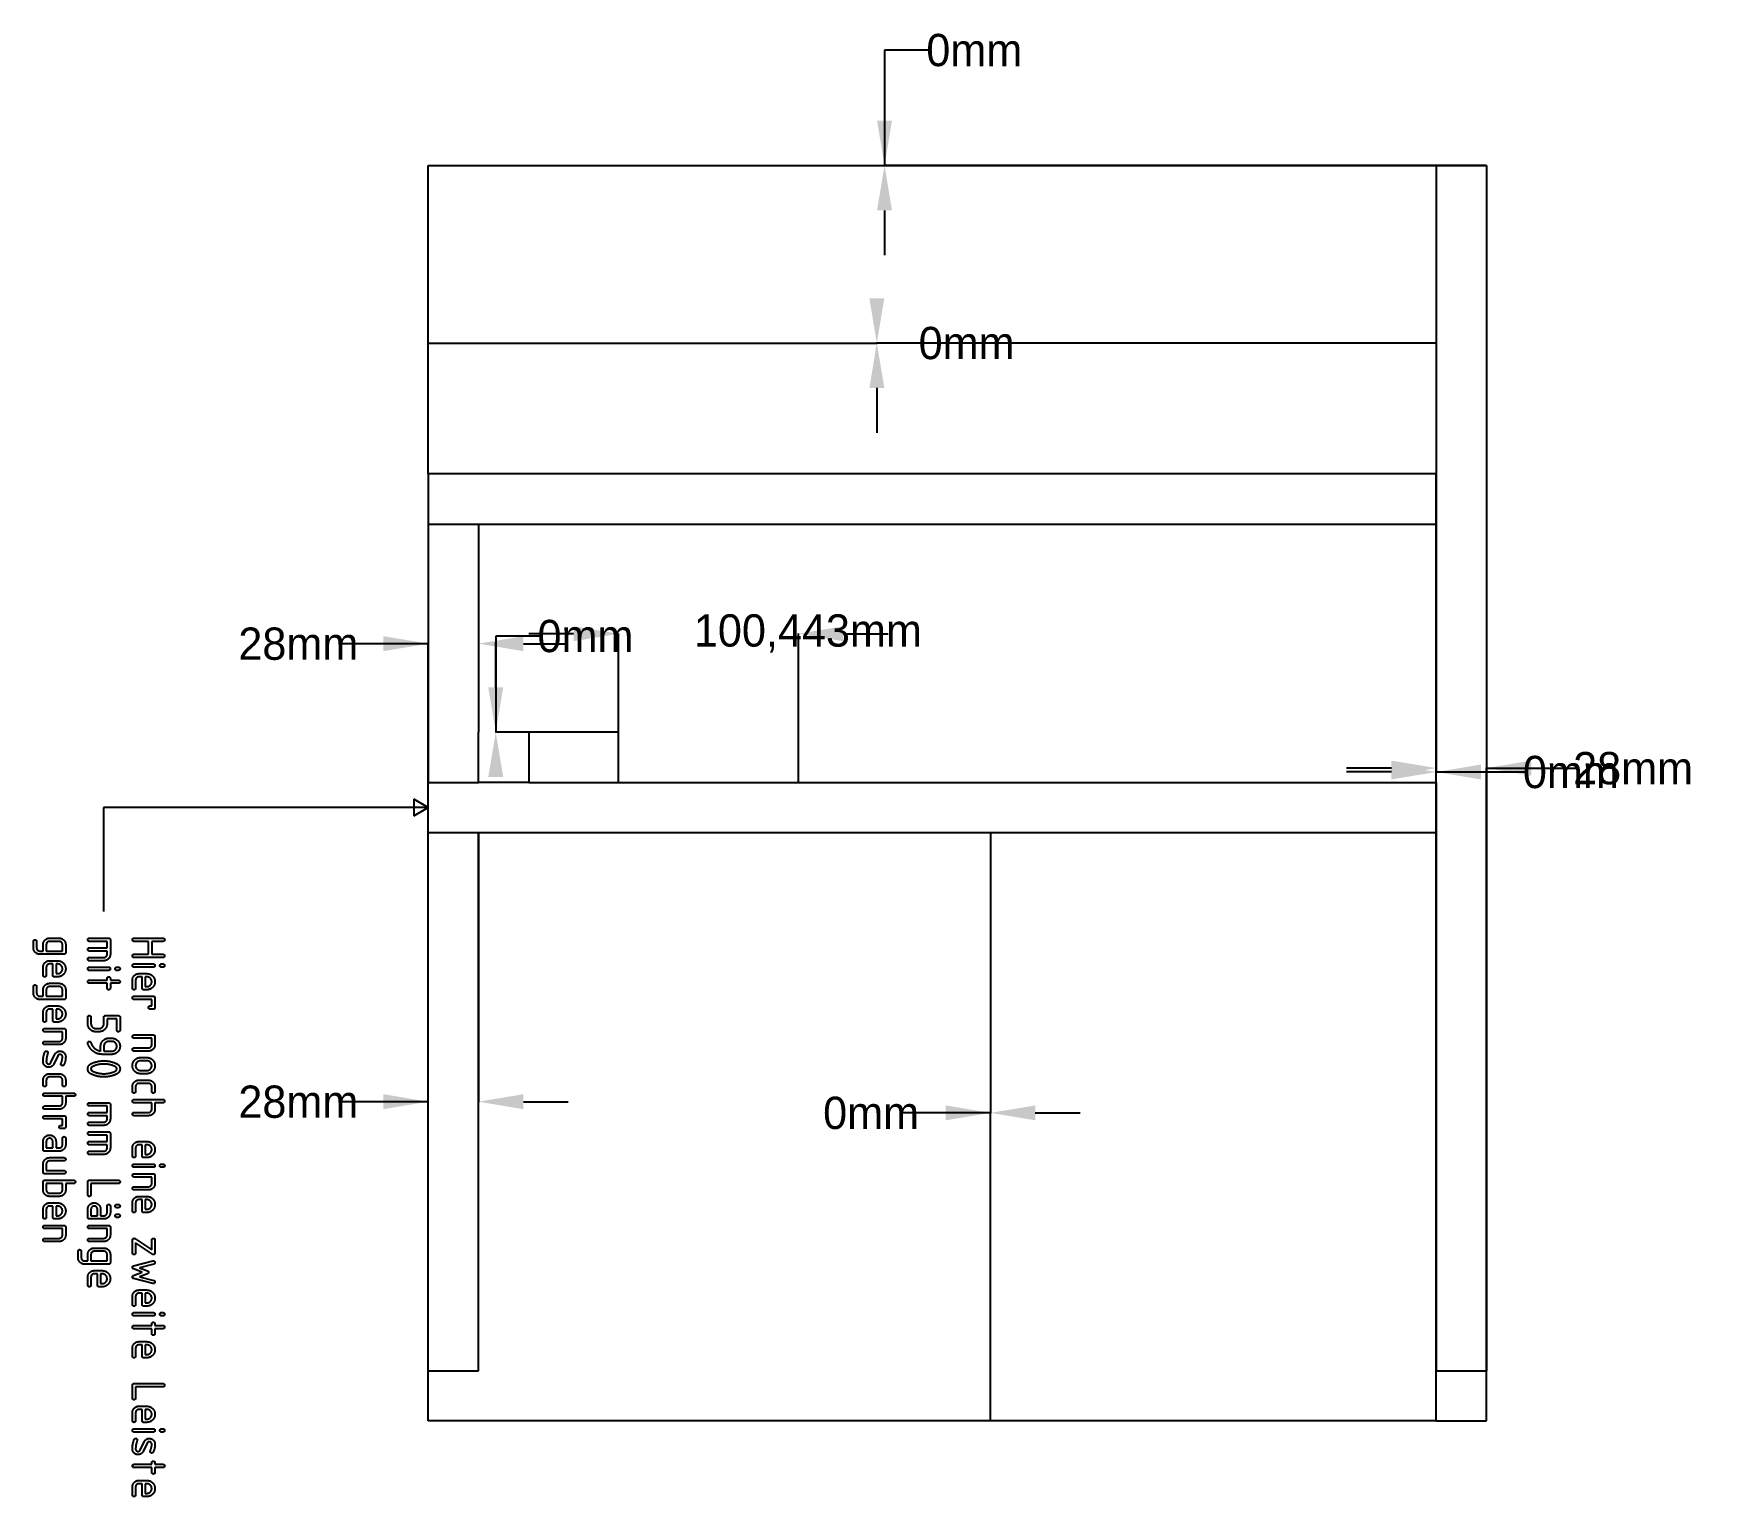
# Model space of a CAD drawing. Extents: x -220 to 711, y -42 to 774.
import ezdxf

# ---------------------------------------------------------------- set-up
doc = ezdxf.new("R2010")
doc.units = 0
doc.layers.get('0').update_dxf_attribs({"linetype": 'CONTINUOUS'})
doc.layers.get('DEFPOINTS').update_dxf_attribs({"linetype": 'CONTINUOUS'})
doc.styles.add('SPACECLAIM_ASME_CB', font='SpaceClaim ASME.ttf')
doc.dimstyles.new('SPACECLAIM_ASME_CB', dxfattribs={"dimtxt": 0.18, "dimasz": 0.18, "dimexe": 0.18, "dimexo": 0.0625, "dimgap": 0.09, "dimtad": 0, "dimtih": 1, "dimtoh": 1, "dimzin": 0, "dimcen": 0.09, "dimazin": 3, "dimtfac": 1, "dimtofl": 0, "dimtmove": 0, "dimatfit": 3})

msp = doc.modelspace()

# ---------------------------------------------------------------- blocks, each defined once
blk = doc.blocks.new('*D1')
at = {"color": 7}
for p, q in [((279.38, 764.4), (254.38, 764.4)), ((254.38, 764.4), (254.38, 700)), ((0.06, 700), (254.56, 700)), ((589.94, 700), (254.2, 700)), ((254.38, 675), (254.38, 650))]:
    blk.add_line(p, q, dxfattribs=at)
for points in [[(250.21, 725), (258.54, 725), (254.38, 700)], [(258.54, 675), (250.21, 675), (254.38, 700)]]:
    blk.add_solid(points, dxfattribs=at)
at = {"layer": 'DEFPOINTS', "color": 0}
for p in [(0, 700), (254.38, 700), (590, 700)]:
    blk.add_point(p, dxfattribs=at)
at = {"color": 7, "linetype": 'CONTINUOUS', "style": 'SPACECLAIM_ASME_CB'}
blk.add_text('0mm', height=18, dxfattribs=at).set_placement((277.67, 755.4))
blk = doc.blocks.new('*D2')
at = {"color": 7}
for p, q in [((562, 699.94), (562, 361.66)), ((537, 361.84), (512, 361.84)), ((562, 0.06), (562, 362.02)), ((562, 361.84), (612, 361.84)), ((587, 361.84), (612, 361.84))]:
    blk.add_line(p, q, dxfattribs=at)
for points in [[(537, 357.68), (537, 366.01), (562, 361.84)], [(587, 366.01), (587, 357.68), (562, 361.84)]]:
    blk.add_solid(points, dxfattribs=at)
at = {"layer": 'DEFPOINTS', "color": 0}
for p in [(562, 700), (562, 361.84), (562, 0)]:
    blk.add_point(p, dxfattribs=at)
at = {"color": 7, "linetype": 'CONTINUOUS', "style": 'SPACECLAIM_ASME_CB'}
blk.add_text('0mm', height=18, dxfattribs=at).set_placement((610.29, 352.84))
blk = doc.blocks.new('*D3')
at = {"color": 7}
for p, q in [((313.44, 327.94), (313.44, 171.59)), ((313.44, 171.77), (263.44, 171.77)), ((288.44, 171.77), (263.44, 171.77)), ((313.44, 0.06), (313.44, 171.95)), ((338.44, 171.77), (363.44, 171.77))]:
    blk.add_line(p, q, dxfattribs=at)
for points in [[(288.44, 167.61), (288.44, 175.94), (313.44, 171.77)], [(338.44, 175.94), (338.44, 167.61), (313.44, 171.77)]]:
    blk.add_solid(points, dxfattribs=at)
at = {"layer": 'DEFPOINTS', "color": 0}
for p in [(313.44, 328), (313.44, 171.77), (313.44, 0)]:
    blk.add_point(p, dxfattribs=at)
at = {"color": 7, "linetype": 'CONTINUOUS', "style": 'SPACECLAIM_ASME_CB'}
blk.add_text('0mm', height=18, dxfattribs=at).set_placement((220.15, 162.77))
blk = doc.blocks.new('*D4')
at = {"color": 7}
for p, q in [((0.06, 601.03), (250.28, 601.03)), ((561.94, 601.03), (249.92, 601.03)), ((275.1, 601.03), (250.1, 601.03)), ((250.1, 601.03), (250.1, 601.03)), ((250.1, 576.03), (250.1, 551.03))]:
    blk.add_line(p, q, dxfattribs=at)
for points in [[(245.94, 626.03), (254.27, 626.03), (250.1, 601.03)], [(254.27, 576.03), (245.94, 576.03), (250.1, 601.03)]]:
    blk.add_solid(points, dxfattribs=at)
at = {"layer": 'DEFPOINTS', "color": 0}
for p in [(0, 601.03), (250.1, 601.03), (562, 601.03)]:
    blk.add_point(p, dxfattribs=at)
at = {"color": 7, "linetype": 'CONTINUOUS', "style": 'SPACECLAIM_ASME_CB'}
blk.add_text('0mm', height=18, dxfattribs=at).set_placement((273.39, 592.03))
blk = doc.blocks.new('*D5')
at = {"color": 7}
for p, q in [((562, 699.94), (562, 363.82)), ((537, 364), (512, 364)), ((590, 28.06), (590, 364.18)), ((590, 364), (640, 364)), ((615, 364), (640, 364))]:
    blk.add_line(p, q, dxfattribs=at)
for points in [[(537, 359.83), (537, 368.17), (562, 364)], [(615, 368.17), (615, 359.83), (590, 364)]]:
    blk.add_solid(points, dxfattribs=at)
at = {"layer": 'DEFPOINTS', "color": 0}
for p in [(562, 700), (590, 364), (590, 28)]:
    blk.add_point(p, dxfattribs=at)
at = {"color": 7, "linetype": 'CONTINUOUS', "style": 'SPACECLAIM_ASME_CB'}
blk.add_text('28mm', height=18, dxfattribs=at).set_placement((638.31, 355))
blk = doc.blocks.new('*D6')
at = {"color": 7}
for p, q in [((28, 499.94), (28, 433.21)), ((0, 433.39), (-50, 433.39)), ((-25, 433.39), (-50, 433.39)), ((0, 356.06), (0, 433.57)), ((53, 433.39), (78, 433.39))]:
    blk.add_line(p, q, dxfattribs=at)
for points in [[(-25, 429.22), (-25, 437.55), (0, 433.39)], [(53, 437.55), (53, 429.22), (28, 433.39)]]:
    blk.add_solid(points, dxfattribs=at)
at = {"layer": 'DEFPOINTS', "color": 0}
for p in [(28, 500), (0, 433.39), (0, 356)]:
    blk.add_point(p, dxfattribs=at)
at = {"color": 7, "linetype": 'CONTINUOUS', "style": 'SPACECLAIM_ASME_CB'}
blk.add_text('28mm', height=18, dxfattribs=at).set_placement((-105.89, 424.39))
blk = doc.blocks.new('*D7')
at = {"color": 7}
for p, q in [((28, 327.94), (28, 177.82)), ((0, 178), (-50, 178)), ((-25, 178), (-50, 178)), ((0, 28.06), (0, 178.18)), ((53, 178), (78, 178))]:
    blk.add_line(p, q, dxfattribs=at)
for points in [[(-25, 173.83), (-25, 182.17), (0, 178)], [(53, 182.17), (53, 173.83), (28, 178)]]:
    blk.add_solid(points, dxfattribs=at)
at = {"layer": 'DEFPOINTS', "color": 0}
for p in [(28, 328), (0, 178), (0, 28)]:
    blk.add_point(p, dxfattribs=at)
at = {"color": 7, "linetype": 'CONTINUOUS', "style": 'SPACECLAIM_ASME_CB'}
blk.add_text('28mm', height=18, dxfattribs=at).set_placement((-105.89, 169))
blk = doc.blocks.new('*D8')
at = {"color": 7}
for p, q in [((62.61, 437.66), (37.61, 437.66)), ((37.61, 437.66), (37.61, 384)), ((37.61, 409), (37.61, 434)), ((55.94, 384), (37.43, 384)), ((105.94, 384), (37.43, 384))]:
    blk.add_line(p, q, dxfattribs=at)
for points in [[(33.45, 409), (41.78, 409), (37.61, 384)], [(41.78, 359), (33.45, 359), (37.61, 384)]]:
    blk.add_solid(points, dxfattribs=at)
at = {"layer": 'DEFPOINTS', "color": 0}
for p in [(37.61, 384), (56, 384), (106, 384)]:
    blk.add_point(p, dxfattribs=at)
at = {"color": 7, "linetype": 'CONTINUOUS', "style": 'SPACECLAIM_ASME_CB'}
blk.add_text('0mm', height=18, dxfattribs=at).set_placement((60.9, 428.66))
blk = doc.blocks.new('*D9')
at = {"color": 7}
for p, q in [((81, 438.92), (56, 438.92)), ((106, 384.06), (106, 439.1)), ((206.44, 356.06), (206.44, 439.1)), ((231.44, 438.92), (256.44, 438.92))]:
    blk.add_line(p, q, dxfattribs=at)
for points in [[(81, 434.76), (81, 443.09), (106, 438.92)], [(231.44, 443.09), (231.44, 434.76), (206.44, 438.92)]]:
    blk.add_solid(points, dxfattribs=at)
at = {"layer": 'DEFPOINTS', "color": 0}
for p in [(106, 438.92), (106, 384), (206.44, 356)]:
    blk.add_point(p, dxfattribs=at)
at = {"color": 7, "linetype": 'CONTINUOUS', "style": 'SPACECLAIM_ASME_CB'}
blk.add_text('100,443mm', height=18, dxfattribs=at).set_placement((148.1, 431.76))

# ---------------------------------------------------------------- dimensions: what is measured, and where the dimension line sits
at = {"color": 7}
for base, p1, p2, angle, picture, middle in [((254.375950132, 700), (0, 700), (590, 700), 90, '*D1', (300.165950132, 764.4042156632)), ((250.1047410265, 601.0304673763), (562, 601.0304673763), (0, 601.0304673763), 270, '*D4', (295.8947410265, 601.0304673763)), ((106, 438.9235), (206.4429, 356), (106, 384), 180, '*D9', (202.9959, 438.9235)), ((37.612088026, 384), (56, 384), (106, 384), 90, '*D8', (83.402088026, 437.6567190895)), ((313.4425197931, 171.7739522697), (313.4425197931, 0), (313.4425197931, 328), 180, '*D3', (242.6525197931, 171.7739522697))]:
    dim = msp.add_linear_dim(base=base, p1=p1, p2=p2, angle=angle, text='{\\fSpaceClaim ASME CB|b0|i0;<>}', dimstyle='SPACECLAIM_ASME_CB', override={"dimtxt": 18, "dimasz": 25, "dimtad": 0, "dimtih": 1, "dimtoh": 1, "dimdec": 3, "dimlfac": 1, "dimzin": 8, "dimdsep": 44, "dimlunit": 2, "dimpost": 'mm', "dimsah": 1, "dimclrd": 7, "dimclre": 7, "dimclrt": 7, "dimadec": 1, "dimtdec": 3, "dimtix": 1, "dimtzin": 8}, dxfattribs=at)
    dim.commit()
    dim.dimension.update_dxf_attribs({"geometry": picture, "text_midpoint": middle, "dimtype": 160})
for base, p1, p2, picture, middle in [((562, 361.8427574662), (562, 700), (562, 0), '*D2', (632.79, 361.8427574662)), ((590, 364), (562, 700), (590, 28), '*D5', (667.099, 364)), ((0, 433.3855), (28, 500), (0, 356), '*D6', (-77.099, 433.3855)), ((0, 178), (28, 328), (0, 28), '*D7', (-77.099, 178))]:
    dim = msp.add_linear_dim(base=base, p1=p1, p2=p2, text='{\\fSpaceClaim ASME CB|b0|i0;<>}', dimstyle='SPACECLAIM_ASME_CB', override={"dimtxt": 18, "dimasz": 25, "dimtad": 0, "dimtih": 1, "dimtoh": 1, "dimdec": 3, "dimlfac": 1, "dimzin": 8, "dimdsep": 44, "dimlunit": 2, "dimpost": 'mm', "dimsah": 1, "dimclrd": 7, "dimclre": 7, "dimclrt": 7, "dimadec": 1, "dimtdec": 3, "dimtix": 1, "dimtzin": 8}, dxfattribs=at)
    dim.commit()
    dim.dimension.update_dxf_attribs({"geometry": picture, "text_midpoint": middle, "dimtype": 160})

# ---------------------------------------------------------------- linework, layer by layer
for p, q in [((0, 700), (562, 700)), ((0, 528), (0, 700)), ((0, 342), (-8, 346.6188)), ((-8, 346.6188), (-8, 342)), ((0, 342), (-181, 342)), ((-181, 342), (-181, 284)), ((-8, 342), (-8, 337.381)), ((-8, 337.381), (0, 342)), ((-220.1583, 263.799), (-220.1583, 267.399)), ((-218.3583, 267.399), (-218.3583, 263.799)), ((-216.5583, 261.999), (-214.7583, 261.999)), ((-214.7583, 261.999), (-214.7583, 265.599)), ((-212.9583, 265.599), (-212.9583, 261.999)), ((-212.9583, 261.999), (-203.9583, 261.999)), ((-211.1583, 269.199), (-205.7583, 269.199)), ((-205.7583, 267.399), (-211.1583, 267.399)), ((-203.9583, 261.999), (-203.9583, 265.599)), ((-202.1583, 265.599), (-202.1583, 261.099)), ((-188.9643, 269.199), (-178.1643, 269.199)), ((-179.0643, 267.399), (-188.9643, 267.399)), ((-188.9643, 263.799), (-179.0643, 263.799)), ((-179.0643, 261.999), (-188.9643, 261.999)), ((-179.0643, 263.799), (-179.0643, 267.399)), ((-179.0643, 260.199), (-179.0643, 261.999)), ((-177.2643, 268.299), (-177.2643, 260.199)), ((-164.0703, 269.199), (-147.8703, 269.199)), ((-155.9703, 267.399), (-164.0703, 267.399)), ((-155.9703, 260.199), (-155.9703, 267.399)), ((-147.8703, 267.399), (-154.1703, 267.399)), ((-154.1703, 267.399), (-154.1703, 260.199)), ((-203.0583, 260.199), (-216.5583, 260.199)), ((-214.7583, 248.499), (-214.7583, 252.999)), ((-212.9583, 252.999), (-212.9583, 248.499)), ((-211.1583, 256.599), (-208.4583, 256.599)), ((-209.3583, 254.799), (-211.1583, 254.799)), ((-209.3583, 248.499), (-209.3583, 254.799)), ((-208.4583, 256.599), (-206.6583, 256.599)), ((-207.5583, 254.799), (-207.5583, 249.399)), ((-206.6583, 254.799), (-207.5583, 254.799)), ((-188.9643, 258.399), (-180.8643, 258.399)), ((-180.8643, 256.599), (-188.9643, 256.599)), ((-188.9643, 252.999), (-178.1643, 252.999)), ((-173.6643, 252.999), (-172.7643, 252.999)), ((-164.0703, 260.199), (-155.9703, 260.199)), ((-147.8703, 258.399), (-164.0703, 258.399)), ((-164.0703, 254.799), (-153.2703, 254.799)), ((-153.2703, 252.999), (-164.0703, 252.999)), ((-154.1703, 260.199), (-147.8703, 260.199)), ((-148.7703, 254.799), (-147.8703, 254.799)), ((-147.8703, 252.999), (-148.7703, 252.999)), ((-220.1583, 238.599), (-220.1583, 242.199)), ((-218.3583, 242.199), (-218.3583, 238.599)), ((-211.1583, 243.999), (-205.7583, 243.999)), ((-205.7583, 242.199), (-211.1583, 242.199)), ((-206.6583, 247.599), (-208.4583, 247.599)), ((-207.5583, 249.399), (-206.6583, 249.399)), ((-178.1643, 251.199), (-188.9643, 251.199)), ((-188.9643, 245.799), (-179.0643, 245.799)), ((-179.0643, 243.999), (-188.9643, 243.999)), ((-179.0643, 245.799), (-179.0643, 246.699)), ((-179.0643, 241.299), (-179.0643, 243.999)), ((-177.2643, 246.699), (-177.2643, 245.799)), ((-177.2643, 245.799), (-172.7643, 245.799)), ((-172.7643, 243.999), (-177.2643, 243.999)), ((-177.2643, 243.999), (-177.2643, 241.299)), ((-172.7643, 251.199), (-173.6643, 251.199)), ((-164.9703, 241.299), (-164.9703, 245.799)), ((-163.1703, 245.799), (-163.1703, 241.299)), ((-161.3703, 249.399), (-158.6703, 249.399)), ((-159.5703, 247.599), (-161.3703, 247.599)), ((-159.5703, 241.299), (-159.5703, 247.599)), ((-158.6703, 249.399), (-156.8703, 249.399)), ((-157.7703, 247.599), (-157.7703, 242.199)), ((-156.8703, 247.599), (-157.7703, 247.599)), ((-157.7703, 242.199), (-156.8703, 242.199)), ((-216.5583, 236.799), (-214.7583, 236.799)), ((-203.0583, 234.999), (-216.5583, 234.999)), ((-214.7583, 236.799), (-214.7583, 240.399)), ((-212.9583, 240.399), (-212.9583, 236.799)), ((-212.9583, 236.799), (-203.9583, 236.799)), ((-203.9583, 236.799), (-203.9583, 240.399)), ((-202.1583, 240.399), (-202.1583, 235.899)), ((-164.0703, 236.799), (-153.2703, 236.799)), ((-154.1703, 234.999), (-164.0703, 234.999)), ((-156.8703, 240.399), (-158.6703, 240.399)), ((-154.1703, 231.399), (-154.1703, 234.999)), ((-152.3703, 235.899), (-152.3703, 230.499)), ((-214.7583, 223.299), (-214.7583, 227.799)), ((-212.9583, 227.799), (-212.9583, 223.299)), ((-211.1583, 231.399), (-208.4583, 231.399)), ((-209.3583, 229.599), (-211.1583, 229.599)), ((-209.3583, 223.299), (-209.3583, 229.599)), ((-208.4583, 231.399), (-206.6583, 231.399)), ((-207.5583, 229.599), (-207.5583, 224.199)), ((-206.6583, 229.599), (-207.5583, 229.599)), ((-207.5583, 224.199), (-206.6583, 224.199)), ((-189.8643, 221.499), (-189.8643, 225.099)), ((-188.0643, 225.099), (-188.0643, 221.499)), ((-180.8643, 221.499), (-180.8643, 225.099)), ((-179.9643, 225.999), (-172.7643, 225.999)), ((-173.6643, 224.199), (-179.0643, 224.199)), ((-179.0643, 224.199), (-179.0643, 221.499)), ((-173.6643, 217.899), (-173.6643, 224.199)), ((-171.8643, 225.099), (-171.8643, 217.899)), ((-155.0703, 231.399), (-154.1703, 231.399)), ((-153.2703, 229.599), (-155.0703, 229.599)), ((-213.8583, 218.799), (-203.0583, 218.799)), ((-203.9583, 216.999), (-213.8583, 216.999)), ((-206.6583, 222.399), (-208.4583, 222.399)), ((-203.9583, 213.399), (-203.9583, 216.999)), ((-202.1583, 217.899), (-202.1583, 213.399)), ((-185.3643, 218.799), (-183.5643, 218.799)), ((-183.5643, 216.999), (-185.3643, 216.999)), ((-164.0703, 215.199), (-153.2703, 215.199)), ((-152.3703, 214.299), (-152.3703, 209.799)), ((-213.8583, 211.599), (-205.7583, 211.599)), ((-205.7583, 209.799), (-213.8583, 209.799)), ((-182.6643, 206.253), (-182.6643, 208.899)), ((-180.8643, 208.899), (-180.8643, 206.199)), ((-180.8643, 206.199), (-176.3643, 206.199)), ((-178.1643, 213.399), (-176.3643, 213.399)), ((-176.3643, 211.599), (-178.1643, 211.599)), ((-154.1703, 213.399), (-164.0703, 213.399)), ((-164.0703, 207.999), (-155.9703, 207.999)), ((-155.9703, 206.199), (-164.0703, 206.199)), ((-154.1703, 209.799), (-154.1703, 213.399)), ((-210.3843, 199.773), (-208.1523, 204.417)), ((-206.5323, 203.625), (-208.7643, 198.981)), ((-176.3643, 204.399), (-181.7643, 204.399)), ((-160.4703, 202.599), (-156.8703, 202.599)), ((-156.8703, 200.799), (-160.4703, 200.799)), ((-214.7583, 187.299), (-214.7583, 189.999)), ((-212.9583, 189.999), (-212.9583, 187.299)), ((-211.1583, 193.599), (-205.7583, 193.599)), ((-205.7583, 191.799), (-211.1583, 191.799)), ((-203.9583, 187.299), (-203.9583, 189.999)), ((-202.1583, 189.999), (-202.1583, 187.299)), ((-164.9703, 183.699), (-164.9703, 186.399)), ((-163.1703, 186.399), (-163.1703, 183.699)), ((-161.3703, 189.999), (-155.9703, 189.999)), ((-155.9703, 188.199), (-161.3703, 188.199)), ((-160.4703, 195.399), (-156.8703, 195.399)), ((-156.8703, 193.599), (-160.4703, 193.599)), ((-154.1703, 183.699), (-154.1703, 186.399)), ((-152.3703, 186.399), (-152.3703, 183.699)), ((-213.8583, 182.799), (-197.6583, 182.799)), ((-203.9583, 180.999), (-213.8583, 180.999)), ((-203.9583, 177.399), (-203.9583, 180.999)), ((-197.6583, 180.999), (-202.1583, 180.999)), ((-202.1583, 180.999), (-202.1583, 177.399)), ((-188.9643, 177.399), (-178.1643, 177.399)), ((-164.0703, 179.199), (-147.8703, 179.199)), ((-154.1703, 177.399), (-164.0703, 177.399)), ((-154.1703, 173.799), (-154.1703, 177.399)), ((-147.8703, 177.399), (-152.3703, 177.399)), ((-152.3703, 177.399), (-152.3703, 173.799)), ((-213.8583, 175.599), (-205.7583, 175.599)), ((-205.7583, 173.799), (-213.8583, 173.799)), ((-213.8583, 170.199), (-203.0583, 170.199)), ((-203.9583, 168.399), (-213.8583, 168.399)), ((-203.9583, 164.799), (-203.9583, 168.399)), ((-202.1583, 169.299), (-202.1583, 163.899)), ((-179.0643, 175.599), (-188.9643, 175.599)), ((-188.9643, 171.999), (-179.0643, 171.999)), ((-179.0643, 170.199), (-188.9643, 170.199)), ((-179.0643, 171.999), (-179.0643, 175.599)), ((-179.0643, 168.399), (-179.0643, 170.199)), ((-177.2643, 176.499), (-177.2643, 168.399)), ((-164.0703, 171.999), (-155.9703, 171.999)), ((-155.9703, 170.199), (-164.0703, 170.199)), ((-204.8583, 164.799), (-203.9583, 164.799)), ((-203.0583, 162.999), (-204.8583, 162.999)), ((-188.9643, 166.599), (-180.8643, 166.599)), ((-180.8643, 164.799), (-188.9643, 164.799)), ((-188.9643, 161.199), (-178.1643, 161.199)), ((-179.0643, 159.399), (-188.9643, 159.399)), ((-179.0643, 155.799), (-179.0643, 159.399)), ((-177.2643, 160.299), (-177.2643, 152.199)), ((-214.7583, 151.299), (-214.7583, 155.799)), ((-205.7583, 150.399), (-213.8583, 150.399)), ((-212.9583, 155.799), (-212.9583, 152.199)), ((-212.9583, 152.199), (-209.3583, 152.199)), ((-209.3583, 152.199), (-209.3583, 155.799)), ((-207.5583, 155.799), (-207.5583, 152.199)), ((-207.5583, 152.199), (-205.7583, 152.199)), ((-203.9583, 153.999), (-203.9583, 157.599)), ((-202.1583, 157.599), (-202.1583, 153.999)), ((-188.9643, 155.799), (-179.0643, 155.799)), ((-179.0643, 153.999), (-188.9643, 153.999)), ((-188.9643, 150.399), (-180.8643, 150.399)), ((-179.0643, 152.199), (-179.0643, 153.999)), ((-164.9703, 147.699), (-164.9703, 152.199)), ((-163.1703, 152.199), (-163.1703, 147.699)), ((-161.3703, 155.799), (-158.6703, 155.799)), ((-159.5703, 153.999), (-161.3703, 153.999)), ((-159.5703, 147.699), (-159.5703, 153.999)), ((-158.6703, 155.799), (-156.8703, 155.799)), ((-157.7703, 153.999), (-157.7703, 148.599)), ((-156.8703, 153.999), (-157.7703, 153.999)), ((-214.7583, 138.699), (-214.7583, 143.199)), ((-212.9583, 143.199), (-212.9583, 139.599)), ((-211.1583, 146.799), (-203.0583, 146.799)), ((-203.0583, 144.999), (-211.1583, 144.999)), ((-180.8643, 148.599), (-188.9643, 148.599)), ((-164.0703, 143.199), (-153.2703, 143.199)), ((-153.2703, 141.399), (-164.0703, 141.399)), ((-156.8703, 146.799), (-158.6703, 146.799)), ((-157.7703, 148.599), (-156.8703, 148.599)), ((-148.7703, 143.199), (-147.8703, 143.199)), ((-147.8703, 141.399), (-148.7703, 141.399)), ((-214.7583, 128.799), (-214.7583, 133.299)), ((-203.0583, 137.799), (-213.8583, 137.799)), ((-213.8583, 134.199), (-203.0583, 134.199)), ((-212.9583, 139.599), (-203.0583, 139.599)), ((-203.9583, 132.399), (-212.9583, 132.399)), ((-212.9583, 132.399), (-212.9583, 128.799)), ((-203.9583, 128.799), (-203.9583, 132.399)), ((-203.0583, 134.199), (-197.6583, 134.199)), ((-197.6583, 132.399), (-202.1583, 132.399)), ((-202.1583, 132.399), (-202.1583, 128.799)), ((-189.8643, 126.099), (-189.8643, 133.299)), ((-188.9643, 134.199), (-172.7643, 134.199)), ((-172.7643, 132.399), (-188.0643, 132.399)), ((-188.0643, 132.399), (-188.0643, 126.099)), ((-164.0703, 137.799), (-153.2703, 137.799)), ((-154.1703, 135.999), (-164.0703, 135.999)), ((-164.0703, 130.599), (-155.9703, 130.599)), ((-154.1703, 132.399), (-154.1703, 135.999)), ((-152.3703, 136.899), (-152.3703, 132.399)), ((-211.1583, 126.999), (-205.7583, 126.999)), ((-205.7583, 125.199), (-211.1583, 125.199)), ((-211.1583, 121.599), (-208.4583, 121.599)), ((-208.4583, 121.599), (-206.6583, 121.599)), ((-164.9703, 117.099), (-164.9703, 121.599)), ((-155.9703, 128.799), (-164.0703, 128.799)), ((-163.1703, 121.599), (-163.1703, 117.099)), ((-161.3703, 125.199), (-158.6703, 125.199)), ((-159.5703, 123.399), (-161.3703, 123.399)), ((-159.5703, 117.099), (-159.5703, 123.399)), ((-158.6703, 125.199), (-156.8703, 125.199)), ((-157.7703, 123.399), (-157.7703, 117.999)), ((-156.8703, 123.399), (-157.7703, 123.399)), ((-214.7583, 113.499), (-214.7583, 117.999)), ((-212.9583, 117.999), (-212.9583, 113.499)), ((-209.3583, 119.799), (-211.1583, 119.799)), ((-209.3583, 113.499), (-209.3583, 119.799)), ((-206.6583, 112.599), (-208.4583, 112.599)), ((-207.5583, 119.799), (-207.5583, 114.399)), ((-206.6583, 119.799), (-207.5583, 119.799)), ((-207.5583, 114.399), (-206.6583, 114.399)), ((-189.8643, 113.499), (-189.8643, 117.999)), ((-180.8643, 112.599), (-188.9643, 112.599)), ((-188.0643, 117.999), (-188.0643, 114.399)), ((-188.0643, 114.399), (-184.4643, 114.399)), ((-184.4643, 114.399), (-184.4643, 117.999)), ((-182.6643, 117.999), (-182.6643, 114.399)), ((-182.6643, 114.399), (-180.8643, 114.399)), ((-179.0643, 116.199), (-179.0643, 119.799)), ((-177.2643, 119.799), (-177.2643, 116.199)), ((-173.6643, 120.699), (-172.7643, 120.699)), ((-172.7643, 118.899), (-173.6643, 118.899)), ((-173.6643, 115.299), (-172.7643, 115.299)), ((-172.7643, 113.499), (-173.6643, 113.499)), ((-156.8703, 116.199), (-158.6703, 116.199)), ((-157.7703, 117.999), (-156.8703, 117.999)), ((-213.8583, 108.999), (-203.0583, 108.999)), ((-203.9583, 107.199), (-213.8583, 107.199)), ((-203.9583, 103.599), (-203.9583, 107.199)), ((-202.1583, 108.099), (-202.1583, 103.599)), ((-188.9643, 108.999), (-178.1643, 108.999)), ((-179.0643, 107.199), (-188.9643, 107.199)), ((-179.0643, 103.599), (-179.0643, 107.199)), ((-177.2643, 108.099), (-177.2643, 103.599)), ((-213.8583, 101.799), (-205.7583, 101.799)), ((-205.7583, 99.999), (-213.8583, 99.999)), ((-195.2643, 90.999), (-195.2643, 94.599)), ((-193.4643, 94.599), (-193.4643, 90.999)), ((-188.9643, 101.799), (-180.8643, 101.799)), ((-180.8643, 99.999), (-188.9643, 99.999)), ((-186.2643, 96.399), (-180.8643, 96.399)), ((-180.8643, 94.599), (-186.2643, 94.599)), ((-164.9703, 93.699), (-164.9703, 100.899)), ((-163.5663, 101.655), (-154.1703, 95.373)), ((-153.7743, 92.943), (-163.1703, 99.225)), ((-163.1703, 99.225), (-163.1703, 93.699)), ((-154.1703, 95.373), (-154.1703, 100.899)), ((-152.3703, 100.899), (-152.3703, 93.699)), ((-191.6643, 89.199), (-189.8643, 89.199)), ((-178.1643, 87.399), (-191.6643, 87.399)), ((-189.8643, 89.199), (-189.8643, 92.799)), ((-188.0643, 92.799), (-188.0643, 89.199)), ((-188.0643, 89.199), (-179.0643, 89.199)), ((-179.0643, 89.199), (-179.0643, 92.799)), ((-177.2643, 92.799), (-177.2643, 88.299)), ((-159.4263, 82.899), (-164.3943, 84.753)), ((-164.2863, 86.481), (-153.4863, 89.181)), ((-153.0543, 87.435), (-161.0463, 85.419)), ((-161.0463, 85.419), (-156.5463, 83.745)), ((-189.8643, 75.699), (-189.8643, 80.199)), ((-188.0643, 80.199), (-188.0643, 75.699)), ((-186.2643, 83.799), (-183.5643, 83.799)), ((-184.4643, 81.999), (-186.2643, 81.999)), ((-184.4643, 75.699), (-184.4643, 81.999)), ((-183.5643, 83.799), (-181.7643, 83.799)), ((-181.7643, 74.799), (-183.5643, 74.799)), ((-182.6643, 81.999), (-182.6643, 76.599)), ((-181.7643, 81.999), (-182.6643, 81.999)), ((-182.6643, 76.599), (-181.7643, 76.599)), ((-164.3943, 81.045), (-159.4263, 82.899)), ((-153.4863, 76.635), (-164.2863, 79.335)), ((-156.5463, 82.053), (-161.0463, 80.379)), ((-161.0463, 80.379), (-153.0543, 78.381)), ((-164.9703, 64.899), (-164.9703, 69.399)), ((-163.1703, 69.399), (-163.1703, 64.899)), ((-161.3703, 72.999), (-158.6703, 72.999)), ((-159.5703, 71.199), (-161.3703, 71.199)), ((-159.5703, 64.899), (-159.5703, 71.199)), ((-158.6703, 72.999), (-156.8703, 72.999)), ((-157.7703, 71.199), (-157.7703, 65.799)), ((-156.8703, 71.199), (-157.7703, 71.199)), ((-157.7703, 65.799), (-156.8703, 65.799)), ((-164.0703, 60.399), (-153.2703, 60.399)), ((-153.2703, 58.599), (-164.0703, 58.599)), ((-156.8703, 63.999), (-158.6703, 63.999)), ((-148.7703, 60.399), (-147.8703, 60.399)), ((-147.8703, 58.599), (-148.7703, 58.599)), ((-164.0703, 53.199), (-154.1703, 53.199)), ((-154.1703, 51.399), (-164.0703, 51.399)), ((-154.1703, 53.199), (-154.1703, 54.099)), ((-154.1703, 48.699), (-154.1703, 51.399)), ((-152.3703, 54.099), (-152.3703, 53.199)), ((-152.3703, 53.199), (-147.8703, 53.199)), ((-147.8703, 51.399), (-152.3703, 51.399)), ((-152.3703, 51.399), (-152.3703, 48.699)), ((-164.9703, 36.099), (-164.9703, 40.599)), ((-163.1703, 40.599), (-163.1703, 36.099)), ((-161.3703, 44.199), (-158.6703, 44.199)), ((-159.5703, 42.399), (-161.3703, 42.399)), ((-159.5703, 36.099), (-159.5703, 42.399)), ((-158.6703, 44.199), (-156.8703, 44.199)), ((-157.7703, 42.399), (-157.7703, 36.999)), ((-156.8703, 42.399), (-157.7703, 42.399)), ((-156.8703, 35.199), (-158.6703, 35.199)), ((-157.7703, 36.999), (-156.8703, 36.999)), ((0, 0), (0, 28)), ((590, 0), (590, 28)), ((-164.9703, 12.699), (-164.9703, 19.899)), ((-164.0703, 20.799), (-147.8703, 20.799)), ((-147.8703, 18.999), (-163.1703, 18.999)), ((-163.1703, 18.999), (-163.1703, 12.699)), ((-164.9703, 0.099), (-164.9703, 4.599)), ((-163.1703, 4.599), (-163.1703, 0.099)), ((-161.3703, 8.199), (-158.6703, 8.199)), ((-159.5703, 6.399), (-161.3703, 6.399)), ((-159.5703, 0.099), (-159.5703, 6.399)), ((-158.6703, 8.199), (-156.8703, 8.199)), ((-157.7703, 6.399), (-157.7703, 0.999)), ((-156.8703, 6.399), (-157.7703, 6.399)), ((-157.7703, 0.999), (-156.8703, 0.999)), ((28, 0), (0, 0)), ((-164.0703, -4.401), (-153.2703, -4.401)), ((-153.2703, -6.201), (-164.0703, -6.201)), ((-156.8703, -0.801), (-158.6703, -0.801)), ((-148.7703, -4.401), (-147.8703, -4.401)), ((-147.8703, -6.201), (-148.7703, -6.201)), ((562, 0), (28, 0)), ((562, 0), (590, 0)), ((-160.5963, -16.227), (-158.3643, -11.583)), ((-156.7443, -12.375), (-158.9763, -17.019)), ((-164.0703, -24.201), (-154.1703, -24.201)), ((-154.1703, -26.001), (-164.0703, -26.001)), ((-154.1703, -24.201), (-154.1703, -23.301)), ((-154.1703, -28.701), (-154.1703, -26.001)), ((-152.3703, -23.301), (-152.3703, -24.201)), ((-152.3703, -24.201), (-147.8703, -24.201)), ((-147.8703, -26.001), (-152.3703, -26.001)), ((-152.3703, -26.001), (-152.3703, -28.701)), ((-164.9703, -41.301), (-164.9703, -36.801)), ((-163.1703, -36.801), (-163.1703, -41.301)), ((-161.3703, -33.201), (-158.6703, -33.201)), ((-159.5703, -35.001), (-161.3703, -35.001)), ((-159.5703, -41.301), (-159.5703, -35.001)), ((-158.6703, -33.201), (-156.8703, -33.201)), ((-157.7703, -35.001), (-157.7703, -40.401)), ((-156.8703, -35.001), (-157.7703, -35.001)), ((-156.8703, -42.201), (-158.6703, -42.201)), ((-157.7703, -40.401), (-156.8703, -40.401))]:
    msp.add_line(p, q)
at = {"color": 7}
for p, q in [((562, 700), (590, 700)), ((562, 700), (562, 528)), ((590, 700), (590, 28)), ((562, 528), (0, 528)), ((0, 528), (0, 500)), ((562, 500), (562, 528)), ((0, 500), (28, 500)), ((0, 500), (0, 356)), ((28, 500), (562, 500)), ((28, 500), (28, 384)), ((562, 356), (562, 500)), ((28, 356), (28, 384)), ((106, 384), (56, 384)), ((56, 384), (56, 356)), ((106, 356), (106, 384)), ((0, 356), (28, 356)), ((0, 328), (0, 356)), ((56, 356), (28, 356)), ((56, 356), (106, 356)), ((106, 356), (562, 356)), ((562, 356), (562, 328)), ((28, 328), (0, 328)), ((0, 28), (0, 328)), ((562, 328), (28, 328)), ((28, 28), (28, 328)), ((562, 328), (562, 28)), ((0, 28), (28, 28)), ((562, 28), (590, 28))]:
    msp.add_line(p, q, dxfattribs=at)
for points in [[(-220.1583, 267.399), (-220.1573, 267.4458), (-220.1543, 267.4916), (-220.1492, 267.5366), (-220.142, 267.5806), (-220.1329, 267.6238), (-220.1216, 267.666), (-220.1084, 267.7073), (-220.0931, 267.7477), (-220.0758, 267.7872), (-220.0564, 267.8258), (-220.035, 267.8634), (-220.0115, 267.9001), (-219.986, 267.936), (-219.9585, 267.9709), (-219.9289, 268.0049), (-219.8973, 268.038)], [(-219.8703, 262.404), (-219.9052, 262.4864), (-219.9378, 262.5695), (-219.9682, 262.6532), (-219.9963, 262.7375), (-220.0222, 262.8225), (-220.0458, 262.9081), (-220.0672, 262.9943), (-220.0863, 263.0812), (-220.1032, 263.1687), (-220.1178, 263.2568), (-220.1302, 263.3456), (-220.1403, 263.435), (-220.1482, 263.5251), (-220.1538, 263.6157), (-220.1572, 263.707), (-220.1583, 263.799)], [(-219.8973, 268.038), (-219.8643, 268.0696), (-219.8303, 268.0991), (-219.7954, 268.1267), (-219.7595, 268.1521), (-219.7228, 268.1756), (-219.6851, 268.197), (-219.6466, 268.2164), (-219.6071, 268.2337), (-219.5667, 268.249), (-219.5254, 268.2623), (-219.4832, 268.2735), (-219.44, 268.2826), (-219.396, 268.2898), (-219.351, 268.2949), (-219.3051, 268.2979), (-219.2583, 268.299)], [(-219.0963, 261.261), (-219.1563, 261.3224), (-219.2147, 261.3851), (-219.2716, 261.4492), (-219.327, 261.5146), (-219.3808, 261.5814), (-219.433, 261.6495), (-219.4837, 261.7189), (-219.5328, 261.7897), (-219.5804, 261.8618), (-219.6265, 261.9353), (-219.671, 262.01), (-219.714, 262.0861), (-219.7554, 262.1636), (-219.7952, 262.2424), (-219.8336, 262.3225), (-219.8703, 262.404)], [(-219.2583, 268.299), (-219.2115, 268.2979), (-219.1657, 268.2949), (-219.1207, 268.2898), (-219.0767, 268.2826), (-219.0335, 268.2735), (-218.9913, 268.2623), (-218.95, 268.249), (-218.9096, 268.2337), (-218.8701, 268.2164), (-218.8315, 268.197), (-218.7939, 268.1756), (-218.7572, 268.1521), (-218.7213, 268.1267), (-218.6864, 268.0991), (-218.6524, 268.0696), (-218.6193, 268.038)], [(-217.9533, 260.487), (-218.0348, 260.5237), (-218.1149, 260.5621), (-218.1937, 260.6019), (-218.2712, 260.6433), (-218.3473, 260.6863), (-218.422, 260.7308), (-218.4955, 260.7769), (-218.5676, 260.8245), (-218.6384, 260.8736), (-218.7078, 260.9243), (-218.7759, 260.9765), (-218.8427, 261.0303), (-218.9081, 261.0857), (-218.9722, 261.1426), (-219.0349, 261.201), (-219.0963, 261.261)], [(-218.6193, 268.038), (-218.5877, 268.0049), (-218.5582, 267.9709), (-218.5306, 267.936), (-218.5052, 267.9001), (-218.4817, 267.8634), (-218.4603, 267.8258), (-218.4409, 267.7872), (-218.4236, 267.7477), (-218.4083, 267.7073), (-218.395, 267.666), (-218.3838, 267.6238), (-218.3747, 267.5806), (-218.3675, 267.5366), (-218.3624, 267.4916), (-218.3594, 267.4458), (-218.3583, 267.399)], [(-218.3583, 263.799), (-218.3563, 263.7054), (-218.3502, 263.6136), (-218.34, 263.5237), (-218.3257, 263.4356), (-218.3074, 263.3493), (-218.2849, 263.2649), (-218.2584, 263.1822), (-218.2278, 263.1015), (-218.1932, 263.0225), (-218.1544, 262.9454), (-218.1116, 262.8701), (-218.0647, 262.7966), (-218.0137, 262.7249), (-217.9587, 262.6551), (-217.8996, 262.5871), (-217.8363, 262.521)], [(-217.8363, 262.521), (-217.7702, 262.4577), (-217.7022, 262.3986), (-217.6324, 262.3436), (-217.5607, 262.2926), (-217.4872, 262.2457), (-217.4119, 262.2029), (-217.3348, 262.1641), (-217.2558, 262.1295), (-217.1751, 262.0989), (-217.0924, 262.0724), (-217.008, 262.0499), (-216.9217, 262.0316), (-216.8336, 262.0173), (-216.7437, 262.0071), (-216.6519, 262.001), (-216.5583, 261.999)], [(-214.7583, 265.599), (-214.7572, 265.6909), (-214.7538, 265.7822), (-214.7482, 265.8729), (-214.7403, 265.9629), (-214.7302, 266.0523), (-214.7178, 266.1411), (-214.7032, 266.2292), (-214.6863, 266.3167), (-214.6672, 266.4036), (-214.6458, 266.4898), (-214.6222, 266.5754), (-214.5963, 266.6604), (-214.5682, 266.7447), (-214.5378, 266.8284), (-214.5052, 266.9115), (-214.4703, 266.994)], [(-214.4703, 266.994), (-214.4336, 267.0754), (-214.3952, 267.1555), (-214.3554, 267.2343), (-214.314, 267.3118), (-214.271, 267.3879), (-214.2265, 267.4627), (-214.1804, 267.5361), (-214.1328, 267.6082), (-214.0837, 267.679), (-214.033, 267.7484), (-213.9808, 267.8165), (-213.927, 267.8833), (-213.8716, 267.9487), (-213.8147, 268.0128), (-213.7563, 268.0755), (-213.6963, 268.137)], [(-213.6963, 268.137), (-213.6349, 268.1969), (-213.5722, 268.2554), (-213.5081, 268.3122), (-213.4427, 268.3676), (-213.3759, 268.4214), (-213.3078, 268.4736), (-213.2384, 268.5243), (-213.1676, 268.5735), (-213.0955, 268.6211), (-213.022, 268.6671), (-212.9473, 268.7116), (-212.8712, 268.7546), (-212.7937, 268.796), (-212.7149, 268.8359), (-212.6348, 268.8742), (-212.5533, 268.911)], [(-212.4363, 266.877), (-212.4996, 266.8108), (-212.5587, 266.7428), (-212.6137, 266.673), (-212.6647, 266.6013), (-212.7116, 266.5279), (-212.7544, 266.4526), (-212.7932, 266.3754), (-212.8278, 266.2965), (-212.8584, 266.2157), (-212.8849, 266.1331), (-212.9074, 266.0486), (-212.9257, 265.9623), (-212.94, 265.8742), (-212.9502, 265.7843), (-212.9563, 265.6925), (-212.9583, 265.599)], [(-212.5533, 268.911), (-212.4709, 268.9458), (-212.3878, 268.9785), (-212.3041, 269.0088), (-212.2198, 269.037), (-212.1348, 269.0628), (-212.0492, 269.0865), (-211.963, 269.1078), (-211.8761, 269.127), (-211.7886, 269.1438), (-211.7004, 269.1585), (-211.6117, 269.1708), (-211.5223, 269.181), (-211.4322, 269.1888), (-211.3416, 269.1945), (-211.2503, 269.1978), (-211.1583, 269.199)], [(-211.1583, 267.399), (-211.2519, 267.3969), (-211.3437, 267.3908), (-211.4336, 267.3806), (-211.5217, 267.3663), (-211.608, 267.348), (-211.6924, 267.3256), (-211.7751, 267.299), (-211.8558, 267.2685), (-211.9348, 267.2338), (-212.0119, 267.1951), (-212.0872, 267.1522), (-212.1607, 267.1053), (-212.2324, 267.0544), (-212.3022, 266.9993), (-212.3702, 266.9402), (-212.4363, 266.877)], [(-205.7583, 269.199), (-205.6664, 269.1978), (-205.5751, 269.1945), (-205.4844, 269.1888), (-205.3944, 269.181), (-205.305, 269.1708), (-205.2162, 269.1585), (-205.1281, 269.1438), (-205.0406, 269.127), (-204.9537, 269.1078), (-204.8675, 269.0865), (-204.7819, 269.0628), (-204.6969, 269.037), (-204.6126, 269.0088), (-204.5289, 268.9785), (-204.4458, 268.9458), (-204.3633, 268.911)], [(-204.4803, 266.877), (-204.5465, 266.9402), (-204.6145, 266.9993), (-204.6843, 267.0544), (-204.756, 267.1053), (-204.8294, 267.1522), (-204.9047, 267.1951), (-204.9819, 267.2338), (-205.0608, 267.2685), (-205.1416, 267.299), (-205.2242, 267.3256), (-205.3087, 267.348), (-205.395, 267.3663), (-205.4831, 267.3806), (-205.573, 267.3908), (-205.6648, 267.3969), (-205.7583, 267.399)], [(-203.9583, 265.599), (-203.9604, 265.6925), (-203.9665, 265.7843), (-203.9767, 265.8742), (-203.991, 265.9623), (-204.0093, 266.0486), (-204.0317, 266.1331), (-204.0583, 266.2157), (-204.0888, 266.2965), (-204.1235, 266.3754), (-204.1622, 266.4526), (-204.2051, 266.5279), (-204.252, 266.6013), (-204.3029, 266.673), (-204.358, 266.7428), (-204.4171, 266.8108), (-204.4803, 266.877)], [(-204.3633, 268.911), (-204.2819, 268.8742), (-204.2018, 268.8359), (-204.123, 268.796), (-204.0455, 268.7546), (-203.9694, 268.7116), (-203.8946, 268.6671), (-203.8212, 268.6211), (-203.7491, 268.5735), (-203.6783, 268.5243), (-203.6089, 268.4736), (-203.5408, 268.4214), (-203.474, 268.3676), (-203.4086, 268.3122), (-203.3445, 268.2554), (-203.2818, 268.1969), (-203.2203, 268.137)], [(-203.2203, 268.137), (-203.1604, 268.0755), (-203.1019, 268.0128), (-203.0451, 267.9487), (-202.9897, 267.8833), (-202.9359, 267.8165), (-202.8837, 267.7484), (-202.833, 267.679), (-202.7838, 267.6082), (-202.7362, 267.5361), (-202.6902, 267.4627), (-202.6457, 267.3879), (-202.6027, 267.3118), (-202.5613, 267.2343), (-202.5214, 267.1555), (-202.4831, 267.0754), (-202.4463, 266.994)], [(-202.4463, 266.994), (-202.4115, 266.9115), (-202.3788, 266.8284), (-202.3485, 266.7447), (-202.3203, 266.6604), (-202.2945, 266.5754), (-202.2708, 266.4898), (-202.2495, 266.4036), (-202.2303, 266.3167), (-202.2135, 266.2292), (-202.1988, 266.1411), (-202.1865, 266.0523), (-202.1763, 265.9629), (-202.1685, 265.8729), (-202.1628, 265.7822), (-202.1595, 265.6909), (-202.1583, 265.599)], [(-202.1583, 261.099), (-202.1594, 261.0522), (-202.1624, 261.0063), (-202.1675, 260.9613), (-202.1747, 260.9173), (-202.1838, 260.8741), (-202.195, 260.8319), (-202.2083, 260.7906), (-202.2236, 260.7502), (-202.2409, 260.7107), (-202.2603, 260.6722), (-202.2817, 260.6345), (-202.3052, 260.5978), (-202.3306, 260.5619), (-202.3582, 260.527), (-202.3877, 260.493), (-202.4193, 260.46)], [(-189.8643, 268.299), (-189.8633, 268.3458), (-189.8603, 268.3916), (-189.8552, 268.4366), (-189.848, 268.4806), (-189.8389, 268.5238), (-189.8276, 268.566), (-189.8144, 268.6073), (-189.7991, 268.6477), (-189.7818, 268.6872), (-189.7624, 268.7258), (-189.741, 268.7634), (-189.7175, 268.8001), (-189.692, 268.836), (-189.6645, 268.8709), (-189.6349, 268.9049), (-189.6033, 268.938)], [(-189.6033, 267.66), (-189.6349, 267.693), (-189.6645, 267.727), (-189.692, 267.7619), (-189.7175, 267.7978), (-189.741, 267.8345), (-189.7624, 267.8722), (-189.7818, 267.9107), (-189.7991, 267.9502), (-189.8144, 267.9906), (-189.8276, 268.0319), (-189.8389, 268.0741), (-189.848, 268.1173), (-189.8552, 268.1613), (-189.8603, 268.2063), (-189.8633, 268.2522), (-189.8643, 268.299)], [(-189.8643, 262.899), (-189.8633, 262.9458), (-189.8603, 262.9916), (-189.8552, 263.0366), (-189.848, 263.0806), (-189.8389, 263.1238), (-189.8276, 263.166), (-189.8144, 263.2073), (-189.7991, 263.2477), (-189.7818, 263.2872), (-189.7624, 263.3258), (-189.741, 263.3634), (-189.7175, 263.4001), (-189.692, 263.436), (-189.6645, 263.4709), (-189.6349, 263.5049), (-189.6033, 263.538)], [(-189.6033, 262.26), (-189.6349, 262.293), (-189.6645, 262.327), (-189.692, 262.3619), (-189.7175, 262.3978), (-189.741, 262.4345), (-189.7624, 262.4722), (-189.7818, 262.5107), (-189.7991, 262.5502), (-189.8144, 262.5906), (-189.8276, 262.6319), (-189.8389, 262.6741), (-189.848, 262.7173), (-189.8552, 262.7613), (-189.8603, 262.8063), (-189.8633, 262.8522), (-189.8643, 262.899)], [(-189.6033, 268.938), (-189.5703, 268.9696), (-189.5363, 268.9991), (-189.5014, 269.0267), (-189.4655, 269.0521), (-189.4288, 269.0756), (-189.3911, 269.097), (-189.3526, 269.1164), (-189.3131, 269.1337), (-189.2727, 269.149), (-189.2314, 269.1623), (-189.1892, 269.1735), (-189.146, 269.1826), (-189.102, 269.1898), (-189.057, 269.1949), (-189.0111, 269.1979), (-188.9643, 269.199)], [(-188.9643, 267.399), (-189.0111, 267.4), (-189.057, 267.403), (-189.102, 267.4081), (-189.146, 267.4153), (-189.1892, 267.4244), (-189.2314, 267.4357), (-189.2727, 267.4489), (-189.3131, 267.4642), (-189.3526, 267.4815), (-189.3911, 267.5009), (-189.4288, 267.5223), (-189.4655, 267.5458), (-189.5014, 267.5713), (-189.5363, 267.5988), (-189.5703, 267.6284), (-189.6033, 267.66)], [(-189.6033, 263.538), (-189.5703, 263.5696), (-189.5363, 263.5991), (-189.5014, 263.6267), (-189.4655, 263.6521), (-189.4288, 263.6756), (-189.3911, 263.697), (-189.3526, 263.7164), (-189.3131, 263.7337), (-189.2727, 263.749), (-189.2314, 263.7623), (-189.1892, 263.7735), (-189.146, 263.7826), (-189.102, 263.7898), (-189.057, 263.7949), (-189.0111, 263.7979), (-188.9643, 263.799)], [(-188.9643, 261.999), (-189.0111, 262), (-189.057, 262.003), (-189.102, 262.0081), (-189.146, 262.0153), (-189.1892, 262.0244), (-189.2314, 262.0357), (-189.2727, 262.0489), (-189.3131, 262.0642), (-189.3526, 262.0815), (-189.3911, 262.1009), (-189.4288, 262.1223), (-189.4655, 262.1458), (-189.5014, 262.1713), (-189.5363, 262.1988), (-189.5703, 262.2284), (-189.6033, 262.26)], [(-178.1643, 269.199), (-178.1175, 269.1979), (-178.0717, 269.1949), (-178.0267, 269.1898), (-177.9827, 269.1826), (-177.9395, 269.1735), (-177.8973, 269.1623), (-177.856, 269.149), (-177.8156, 269.1337), (-177.7761, 269.1164), (-177.7375, 269.097), (-177.6999, 269.0756), (-177.6632, 269.0521), (-177.6273, 269.0267), (-177.5924, 268.9991), (-177.5584, 268.9696), (-177.5253, 268.938)], [(-177.5253, 268.938), (-177.4937, 268.9049), (-177.4642, 268.8709), (-177.4366, 268.836), (-177.4112, 268.8001), (-177.3877, 268.7634), (-177.3663, 268.7258), (-177.3469, 268.6872), (-177.3296, 268.6477), (-177.3143, 268.6073), (-177.301, 268.566), (-177.2898, 268.5238), (-177.2807, 268.4806), (-177.2735, 268.4366), (-177.2684, 268.3916), (-177.2654, 268.3458), (-177.2643, 268.299)], [(-164.9703, 268.299), (-164.9693, 268.3458), (-164.9663, 268.3916), (-164.9612, 268.4366), (-164.954, 268.4806), (-164.9449, 268.5238), (-164.9336, 268.566), (-164.9204, 268.6073), (-164.9051, 268.6477), (-164.8878, 268.6872), (-164.8684, 268.7258), (-164.847, 268.7634), (-164.8235, 268.8001), (-164.798, 268.836), (-164.7705, 268.8709), (-164.7409, 268.9049), (-164.7093, 268.938)], [(-164.7093, 267.66), (-164.7409, 267.693), (-164.7705, 267.727), (-164.798, 267.7619), (-164.8235, 267.7978), (-164.847, 267.8345), (-164.8684, 267.8722), (-164.8878, 267.9107), (-164.9051, 267.9502), (-164.9204, 267.9906), (-164.9336, 268.0319), (-164.9449, 268.0741), (-164.954, 268.1173), (-164.9612, 268.1613), (-164.9663, 268.2063), (-164.9693, 268.2522), (-164.9703, 268.299)], [(-164.7093, 268.938), (-164.6763, 268.9696), (-164.6423, 268.9991), (-164.6074, 269.0267), (-164.5715, 269.0521), (-164.5348, 269.0756), (-164.4971, 269.097), (-164.4586, 269.1164), (-164.4191, 269.1337), (-164.3787, 269.149), (-164.3374, 269.1623), (-164.2952, 269.1735), (-164.252, 269.1826), (-164.208, 269.1898), (-164.163, 269.1949), (-164.1171, 269.1979), (-164.0703, 269.199)], [(-164.0703, 267.399), (-164.1171, 267.4), (-164.163, 267.403), (-164.208, 267.4081), (-164.252, 267.4153), (-164.2952, 267.4244), (-164.3374, 267.4357), (-164.3787, 267.4489), (-164.4191, 267.4642), (-164.4586, 267.4815), (-164.4971, 267.5009), (-164.5348, 267.5223), (-164.5715, 267.5458), (-164.6074, 267.5713), (-164.6423, 267.5988), (-164.6763, 267.6284), (-164.7093, 267.66)], [(-147.8703, 269.199), (-147.8235, 269.1979), (-147.7777, 269.1949), (-147.7327, 269.1898), (-147.6887, 269.1826), (-147.6455, 269.1735), (-147.6033, 269.1623), (-147.562, 269.149), (-147.5216, 269.1337), (-147.4821, 269.1164), (-147.4435, 269.097), (-147.4059, 269.0756), (-147.3692, 269.0521), (-147.3333, 269.0267), (-147.2984, 268.9991), (-147.2644, 268.9696), (-147.2313, 268.938)], [(-147.2313, 267.66), (-147.2644, 267.6284), (-147.2984, 267.5988), (-147.3333, 267.5713), (-147.3692, 267.5458), (-147.4059, 267.5223), (-147.4435, 267.5009), (-147.4821, 267.4815), (-147.5216, 267.4642), (-147.562, 267.4489), (-147.6033, 267.4357), (-147.6455, 267.4244), (-147.6887, 267.4153), (-147.7327, 267.4081), (-147.7777, 267.403), (-147.8235, 267.4), (-147.8703, 267.399)], [(-147.2313, 268.938), (-147.1997, 268.9049), (-147.1702, 268.8709), (-147.1426, 268.836), (-147.1172, 268.8001), (-147.0937, 268.7634), (-147.0723, 268.7258), (-147.0529, 268.6872), (-147.0356, 268.6477), (-147.0203, 268.6073), (-147.007, 268.566), (-146.9958, 268.5238), (-146.9867, 268.4806), (-146.9795, 268.4366), (-146.9744, 268.3916), (-146.9714, 268.3458), (-146.9703, 268.299)], [(-146.9703, 268.299), (-146.9714, 268.2522), (-146.9744, 268.2063), (-146.9795, 268.1613), (-146.9867, 268.1173), (-146.9958, 268.0741), (-147.007, 268.0319), (-147.0203, 267.9906), (-147.0356, 267.9502), (-147.0529, 267.9107), (-147.0723, 267.8722), (-147.0937, 267.8345), (-147.1172, 267.7978), (-147.1426, 267.7619), (-147.1702, 267.727), (-147.1997, 267.693), (-147.2313, 267.66)], [(-216.5583, 260.199), (-216.6503, 260.2001), (-216.7416, 260.2035), (-216.8322, 260.2091), (-216.9223, 260.217), (-217.0117, 260.2271), (-217.1004, 260.2395), (-217.1886, 260.2541), (-217.2761, 260.271), (-217.363, 260.2901), (-217.4492, 260.3115), (-217.5348, 260.3351), (-217.6198, 260.361), (-217.7041, 260.3891), (-217.7878, 260.4195), (-217.8709, 260.4521), (-217.9533, 260.487)], [(-214.7583, 252.999), (-214.7572, 253.0909), (-214.7538, 253.1822), (-214.7482, 253.2729), (-214.7403, 253.3629), (-214.7302, 253.4523), (-214.7178, 253.5411), (-214.7032, 253.6292), (-214.6863, 253.7167), (-214.6672, 253.8036), (-214.6458, 253.8898), (-214.6222, 253.9754), (-214.5963, 254.0604), (-214.5682, 254.1447), (-214.5378, 254.2284), (-214.5052, 254.3115), (-214.4703, 254.394)], [(-214.4703, 254.394), (-214.4336, 254.4754), (-214.3952, 254.5555), (-214.3554, 254.6343), (-214.314, 254.7118), (-214.271, 254.7879), (-214.2265, 254.8627), (-214.1804, 254.9361), (-214.1328, 255.0082), (-214.0837, 255.079), (-214.033, 255.1484), (-213.9808, 255.2165), (-213.927, 255.2833), (-213.8716, 255.3487), (-213.8147, 255.4128), (-213.7563, 255.4755), (-213.6963, 255.537)], [(-213.6963, 255.537), (-213.6349, 255.5969), (-213.5722, 255.6554), (-213.5081, 255.7122), (-213.4427, 255.7676), (-213.3759, 255.8214), (-213.3078, 255.8736), (-213.2384, 255.9243), (-213.1676, 255.9735), (-213.0955, 256.0211), (-213.022, 256.0671), (-212.9473, 256.1116), (-212.8712, 256.1546), (-212.7937, 256.196), (-212.7149, 256.2359), (-212.6348, 256.2742), (-212.5533, 256.311)], [(-212.4363, 254.277), (-212.4996, 254.2108), (-212.5587, 254.1428), (-212.6137, 254.073), (-212.6647, 254.0013), (-212.7116, 253.9279), (-212.7544, 253.8526), (-212.7932, 253.7754), (-212.8278, 253.6965), (-212.8584, 253.6157), (-212.8849, 253.5331), (-212.9074, 253.4486), (-212.9257, 253.3623), (-212.94, 253.2742), (-212.9502, 253.1843), (-212.9563, 253.0925), (-212.9583, 252.999)], [(-212.5533, 256.311), (-212.4709, 256.3458), (-212.3878, 256.3785), (-212.3041, 256.4088), (-212.2198, 256.437), (-212.1348, 256.4628), (-212.0492, 256.4865), (-211.963, 256.5078), (-211.8761, 256.527), (-211.7886, 256.5438), (-211.7004, 256.5585), (-211.6117, 256.5708), (-211.5223, 256.581), (-211.4322, 256.5888), (-211.3416, 256.5945), (-211.2503, 256.5978), (-211.1583, 256.599)], [(-211.1583, 254.799), (-211.2519, 254.7969), (-211.3437, 254.7908), (-211.4336, 254.7806), (-211.5217, 254.7663), (-211.608, 254.748), (-211.6924, 254.7256), (-211.7751, 254.699), (-211.8558, 254.6685), (-211.9348, 254.6338), (-212.0119, 254.5951), (-212.0872, 254.5522), (-212.1607, 254.5053), (-212.2324, 254.4544), (-212.3022, 254.3993), (-212.3702, 254.3402), (-212.4363, 254.277)], [(-206.6583, 256.599), (-206.544, 256.5976), (-206.4304, 256.5936), (-206.3176, 256.5869), (-206.2055, 256.5776), (-206.0943, 256.5656), (-205.9838, 256.5509), (-205.874, 256.5335), (-205.7651, 256.5135), (-205.6569, 256.4907), (-205.5495, 256.4654), (-205.4429, 256.4373), (-205.337, 256.4066), (-205.2319, 256.3732), (-205.1276, 256.3371), (-205.0241, 256.2984), (-204.9213, 256.257)], [(-205.6053, 254.583), (-205.6675, 254.6091), (-205.7301, 254.6336), (-205.7932, 254.6564), (-205.8568, 254.6775), (-205.9209, 254.6969), (-205.9854, 254.7146), (-206.0505, 254.7306), (-206.1161, 254.745), (-206.1821, 254.7576), (-206.2487, 254.7686), (-206.3157, 254.7779), (-206.3833, 254.7855), (-206.4513, 254.7914), (-206.5198, 254.7956), (-206.5888, 254.7981), (-206.6583, 254.799)], [(-204.7503, 254.007), (-204.7959, 254.0514), (-204.8424, 254.0947), (-204.8901, 254.1369), (-204.9388, 254.178), (-204.9885, 254.2179), (-205.0393, 254.2567), (-205.0912, 254.2944), (-205.1441, 254.331), (-205.1981, 254.3664), (-205.2531, 254.4007), (-205.3091, 254.4339), (-205.3663, 254.466), (-205.4245, 254.4969), (-205.4837, 254.5267), (-205.544, 254.5554), (-205.6053, 254.583)], [(-204.9213, 256.257), (-204.8197, 256.2131), (-204.7195, 256.167), (-204.6209, 256.1186), (-204.5237, 256.068), (-204.4279, 256.0151), (-204.3337, 255.96), (-204.2409, 255.9026), (-204.1496, 255.843), (-204.0598, 255.7811), (-203.9714, 255.717), (-203.8845, 255.6506), (-203.7992, 255.582), (-203.7152, 255.5111), (-203.6328, 255.438), (-203.5518, 255.3626), (-203.4723, 255.285)], [(-204.1743, 253.152), (-204.2019, 253.2133), (-204.2306, 253.2736), (-204.2604, 253.3328), (-204.2913, 253.391), (-204.3234, 253.4482), (-204.3566, 253.5042), (-204.3909, 253.5592), (-204.4263, 253.6132), (-204.4629, 253.6661), (-204.5006, 253.718), (-204.5394, 253.7688), (-204.5793, 253.8185), (-204.6204, 253.8672), (-204.6626, 253.9148), (-204.7059, 253.9614), (-204.7503, 254.007)], [(-203.9583, 252.099), (-203.9592, 252.1685), (-203.9617, 252.2375), (-203.9659, 252.306), (-203.9718, 252.374), (-203.9794, 252.4416), (-203.9887, 252.5086), (-203.9997, 252.5752), (-204.0123, 252.6412), (-204.0267, 252.7068), (-204.0427, 252.7718), (-204.0604, 252.8364), (-204.0798, 252.9005), (-204.1009, 252.9641), (-204.1237, 253.0272), (-204.1482, 253.0898), (-204.1743, 253.152)], [(-204.1743, 251.046), (-204.1482, 251.1081), (-204.1237, 251.1707), (-204.1009, 251.2338), (-204.0798, 251.2974), (-204.0604, 251.3615), (-204.0427, 251.4261), (-204.0267, 251.4911), (-204.0123, 251.5567), (-203.9997, 251.6228), (-203.9887, 251.6893), (-203.9794, 251.7564), (-203.9718, 251.8239), (-203.9659, 251.8919), (-203.9617, 251.9604), (-203.9592, 252.0295), (-203.9583, 252.099)], [(-203.4723, 255.285), (-203.3947, 255.2055), (-203.3193, 255.1245), (-203.2462, 255.0421), (-203.1753, 254.9581), (-203.1067, 254.8728), (-203.0403, 254.7859), (-202.9762, 254.6975), (-202.9143, 254.6077), (-202.8547, 254.5164), (-202.7973, 254.4236), (-202.7422, 254.3294), (-202.6893, 254.2336), (-202.6387, 254.1364), (-202.5903, 254.0378), (-202.5442, 253.9376), (-202.5003, 253.836)], [(-202.4193, 260.46), (-202.4524, 260.4284), (-202.4864, 260.3988), (-202.5213, 260.3713), (-202.5572, 260.3458), (-202.5939, 260.3223), (-202.6315, 260.3009), (-202.6701, 260.2815), (-202.7096, 260.2642), (-202.75, 260.2489), (-202.7913, 260.2357), (-202.8335, 260.2244), (-202.8767, 260.2153), (-202.9207, 260.2081), (-202.9657, 260.203), (-203.0115, 260.2), (-203.0583, 260.199)], [(-202.5003, 253.836), (-202.4589, 253.7332), (-202.4202, 253.6297), (-202.3841, 253.5254), (-202.3507, 253.4203), (-202.32, 253.3144), (-202.2919, 253.2078), (-202.2666, 253.1004), (-202.2438, 252.9922), (-202.2238, 252.8833), (-202.2064, 252.7735), (-202.1917, 252.663), (-202.1797, 252.5518), (-202.1704, 252.4397), (-202.1637, 252.3269), (-202.1597, 252.2133), (-202.1583, 252.099)], [(-202.1583, 252.099), (-202.1597, 251.9846), (-202.1637, 251.871), (-202.1704, 251.7582), (-202.1797, 251.6461), (-202.1917, 251.5349), (-202.2064, 251.4244), (-202.2238, 251.3147), (-202.2438, 251.2057), (-202.2666, 251.0975), (-202.2919, 250.9901), (-202.32, 250.8835), (-202.3507, 250.7776), (-202.3841, 250.6726), (-202.4202, 250.5683), (-202.4589, 250.4647), (-202.5003, 250.362)], [(-189.8643, 257.499), (-189.8633, 257.5458), (-189.8603, 257.5916), (-189.8552, 257.6366), (-189.848, 257.6806), (-189.8389, 257.7238), (-189.8276, 257.766), (-189.8144, 257.8073), (-189.7991, 257.8477), (-189.7818, 257.8872), (-189.7624, 257.9258), (-189.741, 257.9634), (-189.7175, 258.0001), (-189.692, 258.036), (-189.6645, 258.0709), (-189.6349, 258.1049), (-189.6033, 258.138)], [(-189.6033, 256.86), (-189.6349, 256.893), (-189.6645, 256.927), (-189.692, 256.9619), (-189.7175, 256.9978), (-189.741, 257.0345), (-189.7624, 257.0722), (-189.7818, 257.1107), (-189.7991, 257.1502), (-189.8144, 257.1906), (-189.8276, 257.2319), (-189.8389, 257.2741), (-189.848, 257.3173), (-189.8552, 257.3613), (-189.8603, 257.4063), (-189.8633, 257.4522), (-189.8643, 257.499)], [(-189.8643, 252.099), (-189.8633, 252.1458), (-189.8603, 252.1916), (-189.8552, 252.2366), (-189.848, 252.2806), (-189.8389, 252.3238), (-189.8276, 252.366), (-189.8144, 252.4073), (-189.7991, 252.4477), (-189.7818, 252.4872), (-189.7624, 252.5258), (-189.741, 252.5634), (-189.7175, 252.6001), (-189.692, 252.636), (-189.6645, 252.6709), (-189.6349, 252.7049), (-189.6033, 252.738)], [(-189.6033, 251.46), (-189.6349, 251.493), (-189.6645, 251.527), (-189.692, 251.5619), (-189.7175, 251.5978), (-189.741, 251.6345), (-189.7624, 251.6722), (-189.7818, 251.7107), (-189.7991, 251.7502), (-189.8144, 251.7906), (-189.8276, 251.8319), (-189.8389, 251.8741), (-189.848, 251.9173), (-189.8552, 251.9613), (-189.8603, 252.0063), (-189.8633, 252.0522), (-189.8643, 252.099)], [(-189.6033, 258.138), (-189.5703, 258.1696), (-189.5363, 258.1991), (-189.5014, 258.2267), (-189.4655, 258.2521), (-189.4288, 258.2756), (-189.3911, 258.297), (-189.3526, 258.3164), (-189.3131, 258.3337), (-189.2727, 258.349), (-189.2314, 258.3623), (-189.1892, 258.3735), (-189.146, 258.3826), (-189.102, 258.3898), (-189.057, 258.3949), (-189.0111, 258.3979), (-188.9643, 258.399)], [(-188.9643, 256.599), (-189.0111, 256.6), (-189.057, 256.603), (-189.102, 256.6081), (-189.146, 256.6153), (-189.1892, 256.6244), (-189.2314, 256.6357), (-189.2727, 256.6489), (-189.3131, 256.6642), (-189.3526, 256.6815), (-189.3911, 256.7009), (-189.4288, 256.7223), (-189.4655, 256.7458), (-189.5014, 256.7713), (-189.5363, 256.7988), (-189.5703, 256.8284), (-189.6033, 256.86)], [(-189.6033, 252.738), (-189.5703, 252.7696), (-189.5363, 252.7991), (-189.5014, 252.8267), (-189.4655, 252.8521), (-189.4288, 252.8756), (-189.3911, 252.897), (-189.3526, 252.9164), (-189.3131, 252.9337), (-189.2727, 252.949), (-189.2314, 252.9623), (-189.1892, 252.9735), (-189.146, 252.9826), (-189.102, 252.9898), (-189.057, 252.9949), (-189.0111, 252.9979), (-188.9643, 252.999)], [(-188.9643, 251.199), (-189.0111, 251.2), (-189.057, 251.203), (-189.102, 251.2081), (-189.146, 251.2153), (-189.1892, 251.2244), (-189.2314, 251.2357), (-189.2727, 251.2489), (-189.3131, 251.2642), (-189.3526, 251.2815), (-189.3911, 251.3009), (-189.4288, 251.3223), (-189.4655, 251.3458), (-189.5014, 251.3713), (-189.5363, 251.3988), (-189.5703, 251.4284), (-189.6033, 251.46)], [(-180.8643, 258.399), (-180.7708, 258.401), (-180.679, 258.4071), (-180.5891, 258.4173), (-180.501, 258.4316), (-180.4147, 258.4499), (-180.3302, 258.4724), (-180.2476, 258.4989), (-180.1668, 258.5295), (-180.0879, 258.5641), (-180.0107, 258.6029), (-179.9354, 258.6457), (-179.862, 258.6926), (-179.7903, 258.7436), (-179.7205, 258.7986), (-179.6525, 258.8577), (-179.5863, 258.921)], [(-179.4693, 256.887), (-179.5518, 256.8521), (-179.6349, 256.8195), (-179.7186, 256.7891), (-179.8029, 256.761), (-179.8879, 256.7351), (-179.9735, 256.7115), (-180.0597, 256.6901), (-180.1466, 256.671), (-180.2341, 256.6541), (-180.3222, 256.6395), (-180.411, 256.6271), (-180.5004, 256.617), (-180.5904, 256.6091), (-180.6811, 256.6035), (-180.7724, 256.6001), (-180.8643, 256.599)], [(-179.5863, 258.921), (-179.5231, 258.9871), (-179.464, 259.0551), (-179.4089, 259.1249), (-179.358, 259.1966), (-179.3111, 259.2701), (-179.2682, 259.3454), (-179.2295, 259.4225), (-179.1948, 259.5015), (-179.1643, 259.5822), (-179.1377, 259.6649), (-179.1153, 259.7493), (-179.097, 259.8356), (-179.0827, 259.9237), (-179.0725, 260.0136), (-179.0664, 260.1054), (-179.0643, 260.199)], [(-178.3263, 257.661), (-178.3878, 257.601), (-178.4505, 257.5426), (-178.5146, 257.4857), (-178.58, 257.4303), (-178.6468, 257.3765), (-178.7149, 257.3243), (-178.7843, 257.2736), (-178.8551, 257.2245), (-178.9272, 257.1769), (-179.0006, 257.1308), (-179.0754, 257.0863), (-179.1515, 257.0433), (-179.229, 257.0019), (-179.3078, 256.9621), (-179.3879, 256.9237), (-179.4693, 256.887)], [(-177.5523, 258.804), (-177.5891, 258.7225), (-177.6274, 258.6424), (-177.6673, 258.5636), (-177.7087, 258.4861), (-177.7517, 258.41), (-177.7962, 258.3353), (-177.8422, 258.2618), (-177.8898, 258.1897), (-177.939, 258.1189), (-177.9897, 258.0495), (-178.0419, 257.9814), (-178.0957, 257.9146), (-178.1511, 257.8492), (-178.2079, 257.7851), (-178.2664, 257.7224), (-178.3263, 257.661)], [(-178.1643, 252.999), (-178.1175, 252.9979), (-178.0717, 252.9949), (-178.0267, 252.9898), (-177.9827, 252.9826), (-177.9395, 252.9735), (-177.8973, 252.9623), (-177.856, 252.949), (-177.8156, 252.9337), (-177.7761, 252.9164), (-177.7375, 252.897), (-177.6999, 252.8756), (-177.6632, 252.8521), (-177.6273, 252.8267), (-177.5924, 252.7991), (-177.5584, 252.7696), (-177.5253, 252.738)], [(-177.5253, 251.46), (-177.5584, 251.4284), (-177.5924, 251.3988), (-177.6273, 251.3713), (-177.6632, 251.3458), (-177.6999, 251.3223), (-177.7375, 251.3009), (-177.7761, 251.2815), (-177.8156, 251.2642), (-177.856, 251.2489), (-177.8973, 251.2357), (-177.9395, 251.2244), (-177.9827, 251.2153), (-178.0267, 251.2081), (-178.0717, 251.203), (-178.1175, 251.2), (-178.1643, 251.199)], [(-177.2643, 260.199), (-177.2655, 260.107), (-177.2688, 260.0157), (-177.2745, 259.9251), (-177.2823, 259.835), (-177.2925, 259.7456), (-177.3048, 259.6568), (-177.3195, 259.5687), (-177.3363, 259.4812), (-177.3555, 259.3943), (-177.3768, 259.3081), (-177.4005, 259.2225), (-177.4263, 259.1375), (-177.4545, 259.0532), (-177.4848, 258.9695), (-177.5175, 258.8864), (-177.5523, 258.804)], [(-177.5253, 252.738), (-177.4937, 252.7049), (-177.4642, 252.6709), (-177.4366, 252.636), (-177.4112, 252.6001), (-177.3877, 252.5634), (-177.3663, 252.5258), (-177.3469, 252.4872), (-177.3296, 252.4477), (-177.3143, 252.4073), (-177.301, 252.366), (-177.2898, 252.3238), (-177.2807, 252.2806), (-177.2735, 252.2366), (-177.2684, 252.1916), (-177.2654, 252.1458), (-177.2643, 252.099)], [(-177.2643, 252.099), (-177.2654, 252.0522), (-177.2684, 252.0063), (-177.2735, 251.9613), (-177.2807, 251.9173), (-177.2898, 251.8741), (-177.301, 251.8319), (-177.3143, 251.7906), (-177.3296, 251.7502), (-177.3469, 251.7107), (-177.3663, 251.6722), (-177.3877, 251.6345), (-177.4112, 251.5978), (-177.4366, 251.5619), (-177.4642, 251.527), (-177.4937, 251.493), (-177.5253, 251.46)], [(-174.5643, 252.099), (-174.5633, 252.1458), (-174.5603, 252.1916), (-174.5552, 252.2366), (-174.548, 252.2806), (-174.5389, 252.3238), (-174.5276, 252.366), (-174.5144, 252.4073), (-174.4991, 252.4477), (-174.4818, 252.4872), (-174.4624, 252.5258), (-174.441, 252.5634), (-174.4175, 252.6001), (-174.392, 252.636), (-174.3645, 252.6709), (-174.3349, 252.7049), (-174.3033, 252.738)], [(-174.3033, 251.46), (-174.3349, 251.493), (-174.3645, 251.527), (-174.392, 251.5619), (-174.4175, 251.5978), (-174.441, 251.6345), (-174.4624, 251.6722), (-174.4818, 251.7107), (-174.4991, 251.7502), (-174.5144, 251.7906), (-174.5276, 251.8319), (-174.5389, 251.8741), (-174.548, 251.9173), (-174.5552, 251.9613), (-174.5603, 252.0063), (-174.5633, 252.0522), (-174.5643, 252.099)], [(-174.3033, 252.738), (-174.2703, 252.7696), (-174.2363, 252.7991), (-174.2014, 252.8267), (-174.1655, 252.8521), (-174.1288, 252.8756), (-174.0911, 252.897), (-174.0526, 252.9164), (-174.0131, 252.9337), (-173.9727, 252.949), (-173.9314, 252.9623), (-173.8892, 252.9735), (-173.846, 252.9826), (-173.802, 252.9898), (-173.757, 252.9949), (-173.7111, 252.9979), (-173.6643, 252.999)], [(-173.6643, 251.199), (-173.7111, 251.2), (-173.757, 251.203), (-173.802, 251.2081), (-173.846, 251.2153), (-173.8892, 251.2244), (-173.9314, 251.2357), (-173.9727, 251.2489), (-174.0131, 251.2642), (-174.0526, 251.2815), (-174.0911, 251.3009), (-174.1288, 251.3223), (-174.1655, 251.3458), (-174.2014, 251.3713), (-174.2363, 251.3988), (-174.2703, 251.4284), (-174.3033, 251.46)], [(-172.7643, 252.999), (-172.7175, 252.9979), (-172.6717, 252.9949), (-172.6267, 252.9898), (-172.5827, 252.9826), (-172.5395, 252.9735), (-172.4973, 252.9623), (-172.456, 252.949), (-172.4156, 252.9337), (-172.3761, 252.9164), (-172.3375, 252.897), (-172.2999, 252.8756), (-172.2632, 252.8521), (-172.2273, 252.8267), (-172.1924, 252.7991), (-172.1584, 252.7696), (-172.1253, 252.738)], [(-172.1253, 251.46), (-172.1584, 251.4284), (-172.1924, 251.3988), (-172.2273, 251.3713), (-172.2632, 251.3458), (-172.2999, 251.3223), (-172.3375, 251.3009), (-172.3761, 251.2815), (-172.4156, 251.2642), (-172.456, 251.2489), (-172.4973, 251.2357), (-172.5395, 251.2244), (-172.5827, 251.2153), (-172.6267, 251.2081), (-172.6717, 251.203), (-172.7175, 251.2), (-172.7643, 251.199)], [(-172.1253, 252.738), (-172.0937, 252.7049), (-172.0642, 252.6709), (-172.0366, 252.636), (-172.0112, 252.6001), (-171.9877, 252.5634), (-171.9663, 252.5258), (-171.9469, 252.4872), (-171.9296, 252.4477), (-171.9143, 252.4073), (-171.901, 252.366), (-171.8898, 252.3238), (-171.8807, 252.2806), (-171.8735, 252.2366), (-171.8684, 252.1916), (-171.8654, 252.1458), (-171.8643, 252.099)], [(-171.8643, 252.099), (-171.8654, 252.0522), (-171.8684, 252.0063), (-171.8735, 251.9613), (-171.8807, 251.9173), (-171.8898, 251.8741), (-171.901, 251.8319), (-171.9143, 251.7906), (-171.9296, 251.7502), (-171.9469, 251.7107), (-171.9663, 251.6722), (-171.9877, 251.6345), (-172.0112, 251.5978), (-172.0366, 251.5619), (-172.0642, 251.527), (-172.0937, 251.493), (-172.1253, 251.46)], [(-164.9703, 259.299), (-164.9693, 259.3458), (-164.9663, 259.3916), (-164.9612, 259.4366), (-164.954, 259.4806), (-164.9449, 259.5238), (-164.9336, 259.566), (-164.9204, 259.6073), (-164.9051, 259.6477), (-164.8878, 259.6872), (-164.8684, 259.7258), (-164.847, 259.7634), (-164.8235, 259.8001), (-164.798, 259.836), (-164.7705, 259.8709), (-164.7409, 259.9049), (-164.7093, 259.938)], [(-164.7093, 258.66), (-164.7409, 258.693), (-164.7705, 258.727), (-164.798, 258.7619), (-164.8235, 258.7978), (-164.847, 258.8345), (-164.8684, 258.8722), (-164.8878, 258.9107), (-164.9051, 258.9502), (-164.9204, 258.9906), (-164.9336, 259.0319), (-164.9449, 259.0741), (-164.954, 259.1173), (-164.9612, 259.1613), (-164.9663, 259.2063), (-164.9693, 259.2522), (-164.9703, 259.299)], [(-164.9703, 253.899), (-164.9693, 253.9458), (-164.9663, 253.9916), (-164.9612, 254.0366), (-164.954, 254.0806), (-164.9449, 254.1238), (-164.9336, 254.166), (-164.9204, 254.2073), (-164.9051, 254.2477), (-164.8878, 254.2872), (-164.8684, 254.3258), (-164.847, 254.3634), (-164.8235, 254.4001), (-164.798, 254.436), (-164.7705, 254.4709), (-164.7409, 254.5049), (-164.7093, 254.538)], [(-164.7093, 253.26), (-164.7409, 253.293), (-164.7705, 253.327), (-164.798, 253.3619), (-164.8235, 253.3978), (-164.847, 253.4345), (-164.8684, 253.4722), (-164.8878, 253.5107), (-164.9051, 253.5502), (-164.9204, 253.5906), (-164.9336, 253.6319), (-164.9449, 253.6741), (-164.954, 253.7173), (-164.9612, 253.7613), (-164.9663, 253.8063), (-164.9693, 253.8522), (-164.9703, 253.899)], [(-164.7093, 259.938), (-164.6763, 259.9696), (-164.6423, 259.9991), (-164.6074, 260.0267), (-164.5715, 260.0521), (-164.5348, 260.0756), (-164.4971, 260.097), (-164.4586, 260.1164), (-164.4191, 260.1337), (-164.3787, 260.149), (-164.3374, 260.1623), (-164.2952, 260.1735), (-164.252, 260.1826), (-164.208, 260.1898), (-164.163, 260.1949), (-164.1171, 260.1979), (-164.0703, 260.199)], [(-164.0703, 258.399), (-164.1171, 258.4), (-164.163, 258.403), (-164.208, 258.4081), (-164.252, 258.4153), (-164.2952, 258.4244), (-164.3374, 258.4357), (-164.3787, 258.4489), (-164.4191, 258.4642), (-164.4586, 258.4815), (-164.4971, 258.5009), (-164.5348, 258.5223), (-164.5715, 258.5458), (-164.6074, 258.5713), (-164.6423, 258.5988), (-164.6763, 258.6284), (-164.7093, 258.66)], [(-164.7093, 254.538), (-164.6763, 254.5696), (-164.6423, 254.5991), (-164.6074, 254.6267), (-164.5715, 254.6521), (-164.5348, 254.6756), (-164.4971, 254.697), (-164.4586, 254.7164), (-164.4191, 254.7337), (-164.3787, 254.749), (-164.3374, 254.7623), (-164.2952, 254.7735), (-164.252, 254.7826), (-164.208, 254.7898), (-164.163, 254.7949), (-164.1171, 254.7979), (-164.0703, 254.799)], [(-164.0703, 252.999), (-164.1171, 253), (-164.163, 253.003), (-164.208, 253.0081), (-164.252, 253.0153), (-164.2952, 253.0244), (-164.3374, 253.0357), (-164.3787, 253.0489), (-164.4191, 253.0642), (-164.4586, 253.0815), (-164.4971, 253.1009), (-164.5348, 253.1223), (-164.5715, 253.1458), (-164.6074, 253.1713), (-164.6423, 253.1988), (-164.6763, 253.2284), (-164.7093, 253.26)], [(-153.2703, 254.799), (-153.2235, 254.7979), (-153.1777, 254.7949), (-153.1327, 254.7898), (-153.0887, 254.7826), (-153.0455, 254.7735), (-153.0033, 254.7623), (-152.962, 254.749), (-152.9216, 254.7337), (-152.8821, 254.7164), (-152.8435, 254.697), (-152.8059, 254.6756), (-152.7692, 254.6521), (-152.7333, 254.6267), (-152.6984, 254.5991), (-152.6644, 254.5696), (-152.6313, 254.538)], [(-152.6313, 253.26), (-152.6644, 253.2284), (-152.6984, 253.1988), (-152.7333, 253.1713), (-152.7692, 253.1458), (-152.8059, 253.1223), (-152.8435, 253.1009), (-152.8821, 253.0815), (-152.9216, 253.0642), (-152.962, 253.0489), (-153.0033, 253.0357), (-153.0455, 253.0244), (-153.0887, 253.0153), (-153.1327, 253.0081), (-153.1777, 253.003), (-153.2235, 253), (-153.2703, 252.999)], [(-152.6313, 254.538), (-152.5997, 254.5049), (-152.5702, 254.4709), (-152.5426, 254.436), (-152.5172, 254.4001), (-152.4937, 254.3634), (-152.4723, 254.3258), (-152.4529, 254.2872), (-152.4356, 254.2477), (-152.4203, 254.2073), (-152.407, 254.166), (-152.3958, 254.1238), (-152.3867, 254.0806), (-152.3795, 254.0366), (-152.3744, 253.9916), (-152.3714, 253.9458), (-152.3703, 253.899)], [(-152.3703, 253.899), (-152.3714, 253.8522), (-152.3744, 253.8063), (-152.3795, 253.7613), (-152.3867, 253.7173), (-152.3958, 253.6741), (-152.407, 253.6319), (-152.4203, 253.5906), (-152.4356, 253.5502), (-152.4529, 253.5107), (-152.4723, 253.4722), (-152.4937, 253.4345), (-152.5172, 253.3978), (-152.5426, 253.3619), (-152.5702, 253.327), (-152.5997, 253.293), (-152.6313, 253.26)], [(-149.6703, 253.899), (-149.6693, 253.9458), (-149.6663, 253.9916), (-149.6612, 254.0366), (-149.654, 254.0806), (-149.6449, 254.1238), (-149.6336, 254.166), (-149.6204, 254.2073), (-149.6051, 254.2477), (-149.5878, 254.2872), (-149.5684, 254.3258), (-149.547, 254.3634), (-149.5235, 254.4001), (-149.498, 254.436), (-149.4705, 254.4709), (-149.4409, 254.5049), (-149.4093, 254.538)], [(-149.4093, 253.26), (-149.4409, 253.293), (-149.4705, 253.327), (-149.498, 253.3619), (-149.5235, 253.3978), (-149.547, 253.4345), (-149.5684, 253.4722), (-149.5878, 253.5107), (-149.6051, 253.5502), (-149.6204, 253.5906), (-149.6336, 253.6319), (-149.6449, 253.6741), (-149.654, 253.7173), (-149.6612, 253.7613), (-149.6663, 253.8063), (-149.6693, 253.8522), (-149.6703, 253.899)], [(-149.4093, 254.538), (-149.3763, 254.5696), (-149.3423, 254.5991), (-149.3074, 254.6267), (-149.2715, 254.6521), (-149.2348, 254.6756), (-149.1971, 254.697), (-149.1586, 254.7164), (-149.1191, 254.7337), (-149.0787, 254.749), (-149.0374, 254.7623), (-148.9952, 254.7735), (-148.952, 254.7826), (-148.908, 254.7898), (-148.863, 254.7949), (-148.8171, 254.7979), (-148.7703, 254.799)], [(-148.7703, 252.999), (-148.8171, 253), (-148.863, 253.003), (-148.908, 253.0081), (-148.952, 253.0153), (-148.9952, 253.0244), (-149.0374, 253.0357), (-149.0787, 253.0489), (-149.1191, 253.0642), (-149.1586, 253.0815), (-149.1971, 253.1009), (-149.2348, 253.1223), (-149.2715, 253.1458), (-149.3074, 253.1713), (-149.3423, 253.1988), (-149.3763, 253.2284), (-149.4093, 253.26)], [(-147.8703, 260.199), (-147.8235, 260.1979), (-147.7777, 260.1949), (-147.7327, 260.1898), (-147.6887, 260.1826), (-147.6455, 260.1735), (-147.6033, 260.1623), (-147.562, 260.149), (-147.5216, 260.1337), (-147.4821, 260.1164), (-147.4435, 260.097), (-147.4059, 260.0756), (-147.3692, 260.0521), (-147.3333, 260.0267), (-147.2984, 259.9991), (-147.2644, 259.9696), (-147.2313, 259.938)], [(-147.2313, 258.66), (-147.2644, 258.6284), (-147.2984, 258.5988), (-147.3333, 258.5713), (-147.3692, 258.5458), (-147.4059, 258.5223), (-147.4435, 258.5009), (-147.4821, 258.4815), (-147.5216, 258.4642), (-147.562, 258.4489), (-147.6033, 258.4357), (-147.6455, 258.4244), (-147.6887, 258.4153), (-147.7327, 258.4081), (-147.7777, 258.403), (-147.8235, 258.4), (-147.8703, 258.399)], [(-147.8703, 254.799), (-147.8235, 254.7979), (-147.7777, 254.7949), (-147.7327, 254.7898), (-147.6887, 254.7826), (-147.6455, 254.7735), (-147.6033, 254.7623), (-147.562, 254.749), (-147.5216, 254.7337), (-147.4821, 254.7164), (-147.4435, 254.697), (-147.4059, 254.6756), (-147.3692, 254.6521), (-147.3333, 254.6267), (-147.2984, 254.5991), (-147.2644, 254.5696), (-147.2313, 254.538)], [(-147.2313, 253.26), (-147.2644, 253.2284), (-147.2984, 253.1988), (-147.3333, 253.1713), (-147.3692, 253.1458), (-147.4059, 253.1223), (-147.4435, 253.1009), (-147.4821, 253.0815), (-147.5216, 253.0642), (-147.562, 253.0489), (-147.6033, 253.0357), (-147.6455, 253.0244), (-147.6887, 253.0153), (-147.7327, 253.0081), (-147.7777, 253.003), (-147.8235, 253), (-147.8703, 252.999)], [(-147.2313, 259.938), (-147.1997, 259.9049), (-147.1702, 259.8709), (-147.1426, 259.836), (-147.1172, 259.8001), (-147.0937, 259.7634), (-147.0723, 259.7258), (-147.0529, 259.6872), (-147.0356, 259.6477), (-147.0203, 259.6073), (-147.007, 259.566), (-146.9958, 259.5238), (-146.9867, 259.4806), (-146.9795, 259.4366), (-146.9744, 259.3916), (-146.9714, 259.3458), (-146.9703, 259.299)], [(-146.9703, 259.299), (-146.9714, 259.2522), (-146.9744, 259.2063), (-146.9795, 259.1613), (-146.9867, 259.1173), (-146.9958, 259.0741), (-147.007, 259.0319), (-147.0203, 258.9906), (-147.0356, 258.9502), (-147.0529, 258.9107), (-147.0723, 258.8722), (-147.0937, 258.8345), (-147.1172, 258.7978), (-147.1426, 258.7619), (-147.1702, 258.727), (-147.1997, 258.693), (-147.2313, 258.66)], [(-147.2313, 254.538), (-147.1997, 254.5049), (-147.1702, 254.4709), (-147.1426, 254.436), (-147.1172, 254.4001), (-147.0937, 254.3634), (-147.0723, 254.3258), (-147.0529, 254.2872), (-147.0356, 254.2477), (-147.0203, 254.2073), (-147.007, 254.166), (-146.9958, 254.1238), (-146.9867, 254.0806), (-146.9795, 254.0366), (-146.9744, 253.9916), (-146.9714, 253.9458), (-146.9703, 253.899)], [(-146.9703, 253.899), (-146.9714, 253.8522), (-146.9744, 253.8063), (-146.9795, 253.7613), (-146.9867, 253.7173), (-146.9958, 253.6741), (-147.007, 253.6319), (-147.0203, 253.5906), (-147.0356, 253.5502), (-147.0529, 253.5107), (-147.0723, 253.4722), (-147.0937, 253.4345), (-147.1172, 253.3978), (-147.1426, 253.3619), (-147.1702, 253.327), (-147.1997, 253.293), (-147.2313, 253.26)], [(-220.1583, 242.199), (-220.1573, 242.2458), (-220.1543, 242.2916), (-220.1492, 242.3366), (-220.142, 242.3806), (-220.1329, 242.4238), (-220.1216, 242.466), (-220.1084, 242.5073), (-220.0931, 242.5477), (-220.0758, 242.5872), (-220.0564, 242.6258), (-220.035, 242.6634), (-220.0115, 242.7001), (-219.986, 242.736), (-219.9585, 242.7709), (-219.9289, 242.8049), (-219.8973, 242.838)], [(-219.8973, 242.838), (-219.8643, 242.8696), (-219.8303, 242.8991), (-219.7954, 242.9267), (-219.7595, 242.9521), (-219.7228, 242.9756), (-219.6851, 242.997), (-219.6466, 243.0164), (-219.6071, 243.0337), (-219.5667, 243.049), (-219.5254, 243.0623), (-219.4832, 243.0735), (-219.44, 243.0826), (-219.396, 243.0898), (-219.351, 243.0949), (-219.3051, 243.0979), (-219.2583, 243.099)], [(-219.2583, 243.099), (-219.2115, 243.0979), (-219.1657, 243.0949), (-219.1207, 243.0898), (-219.0767, 243.0826), (-219.0335, 243.0735), (-218.9913, 243.0623), (-218.95, 243.049), (-218.9096, 243.0337), (-218.8701, 243.0164), (-218.8315, 242.997), (-218.7939, 242.9756), (-218.7572, 242.9521), (-218.7213, 242.9267), (-218.6864, 242.8991), (-218.6524, 242.8696), (-218.6193, 242.838)], [(-218.6193, 242.838), (-218.5877, 242.8049), (-218.5582, 242.7709), (-218.5306, 242.736), (-218.5052, 242.7001), (-218.4817, 242.6634), (-218.4603, 242.6258), (-218.4409, 242.5872), (-218.4236, 242.5477), (-218.4083, 242.5073), (-218.395, 242.466), (-218.3838, 242.4238), (-218.3747, 242.3806), (-218.3675, 242.3366), (-218.3624, 242.2916), (-218.3594, 242.2458), (-218.3583, 242.199)], [(-214.4973, 247.86), (-214.5289, 247.893), (-214.5585, 247.927), (-214.586, 247.9619), (-214.6115, 247.9978), (-214.635, 248.0345), (-214.6564, 248.0722), (-214.6758, 248.1107), (-214.6931, 248.1502), (-214.7084, 248.1906), (-214.7216, 248.2319), (-214.7329, 248.2741), (-214.742, 248.3173), (-214.7492, 248.3613), (-214.7543, 248.4063), (-214.7573, 248.4522), (-214.7583, 248.499)], [(-213.8583, 247.599), (-213.9051, 247.6), (-213.951, 247.603), (-213.996, 247.6081), (-214.04, 247.6153), (-214.0832, 247.6244), (-214.1254, 247.6357), (-214.1667, 247.6489), (-214.2071, 247.6642), (-214.2466, 247.6815), (-214.2851, 247.7009), (-214.3228, 247.7223), (-214.3595, 247.7458), (-214.3954, 247.7713), (-214.4303, 247.7988), (-214.4643, 247.8284), (-214.4973, 247.86)], [(-214.4703, 241.794), (-214.4336, 241.8754), (-214.3952, 241.9555), (-214.3554, 242.0343), (-214.314, 242.1118), (-214.271, 242.1879), (-214.2265, 242.2627), (-214.1804, 242.3361), (-214.1328, 242.4082), (-214.0837, 242.479), (-214.033, 242.5484), (-213.9808, 242.6165), (-213.927, 242.6833), (-213.8716, 242.7487), (-213.8147, 242.8128), (-213.7563, 242.8755), (-213.6963, 242.937)], [(-213.2193, 247.86), (-213.2524, 247.8284), (-213.2864, 247.7988), (-213.3213, 247.7713), (-213.3572, 247.7458), (-213.3939, 247.7223), (-213.4315, 247.7009), (-213.4701, 247.6815), (-213.5096, 247.6642), (-213.55, 247.6489), (-213.5913, 247.6357), (-213.6335, 247.6244), (-213.6767, 247.6153), (-213.7207, 247.6081), (-213.7657, 247.603), (-213.8115, 247.6), (-213.8583, 247.599)], [(-213.6963, 242.937), (-213.6349, 242.9969), (-213.5722, 243.0554), (-213.5081, 243.1122), (-213.4427, 243.1676), (-213.3759, 243.2214), (-213.3078, 243.2736), (-213.2384, 243.3243), (-213.1676, 243.3735), (-213.0955, 243.4211), (-213.022, 243.4671), (-212.9473, 243.5116), (-212.8712, 243.5546), (-212.7937, 243.596), (-212.7149, 243.6359), (-212.6348, 243.6742), (-212.5533, 243.711)], [(-212.9583, 248.499), (-212.9594, 248.4522), (-212.9624, 248.4063), (-212.9675, 248.3613), (-212.9747, 248.3173), (-212.9838, 248.2741), (-212.995, 248.2319), (-213.0083, 248.1906), (-213.0236, 248.1502), (-213.0409, 248.1107), (-213.0603, 248.0722), (-213.0817, 248.0345), (-213.1052, 247.9978), (-213.1306, 247.9619), (-213.1582, 247.927), (-213.1877, 247.893), (-213.2193, 247.86)], [(-212.5533, 243.711), (-212.4709, 243.7458), (-212.3878, 243.7785), (-212.3041, 243.8088), (-212.2198, 243.837), (-212.1348, 243.8628), (-212.0492, 243.8865), (-211.963, 243.9078), (-211.8761, 243.927), (-211.7886, 243.9438), (-211.7004, 243.9585), (-211.6117, 243.9708), (-211.5223, 243.981), (-211.4322, 243.9888), (-211.3416, 243.9945), (-211.2503, 243.9978), (-211.1583, 243.999)], [(-211.1583, 242.199), (-211.2519, 242.1969), (-211.3437, 242.1908), (-211.4336, 242.1806), (-211.5217, 242.1663), (-211.608, 242.148), (-211.6924, 242.1256), (-211.7751, 242.099), (-211.8558, 242.0685), (-211.9348, 242.0338), (-212.0119, 241.9951), (-212.0872, 241.9522), (-212.1607, 241.9053), (-212.2324, 241.8544), (-212.3022, 241.7993), (-212.3702, 241.7402), (-212.4363, 241.677)], [(-209.0973, 247.86), (-209.1289, 247.893), (-209.1585, 247.927), (-209.186, 247.9619), (-209.2115, 247.9978), (-209.235, 248.0345), (-209.2564, 248.0722), (-209.2758, 248.1107), (-209.2931, 248.1502), (-209.3084, 248.1906), (-209.3216, 248.2319), (-209.3329, 248.2741), (-209.342, 248.3173), (-209.3492, 248.3613), (-209.3543, 248.4063), (-209.3573, 248.4522), (-209.3583, 248.499)], [(-208.4583, 247.599), (-208.5051, 247.6), (-208.551, 247.603), (-208.596, 247.6081), (-208.64, 247.6153), (-208.6832, 247.6244), (-208.7254, 247.6357), (-208.7667, 247.6489), (-208.8071, 247.6642), (-208.8466, 247.6815), (-208.8851, 247.7009), (-208.9228, 247.7223), (-208.9595, 247.7458), (-208.9954, 247.7713), (-209.0303, 247.7988), (-209.0643, 247.8284), (-209.0973, 247.86)], [(-206.6583, 249.399), (-206.5888, 249.3998), (-206.5198, 249.4023), (-206.4513, 249.4066), (-206.3833, 249.4125), (-206.3157, 249.4201), (-206.2487, 249.4293), (-206.1821, 249.4403), (-206.1161, 249.453), (-206.0505, 249.4673), (-205.9854, 249.4833), (-205.9209, 249.5011), (-205.8568, 249.5205), (-205.7932, 249.5416), (-205.7301, 249.5643), (-205.6675, 249.5888), (-205.6053, 249.615)], [(-204.9213, 247.941), (-205.0241, 247.8995), (-205.1276, 247.8608), (-205.2319, 247.8247), (-205.337, 247.7913), (-205.4429, 247.7606), (-205.5495, 247.7326), (-205.6569, 247.7072), (-205.7651, 247.6845), (-205.874, 247.6644), (-205.9838, 247.6471), (-206.0943, 247.6324), (-206.2055, 247.6203), (-206.3176, 247.611), (-206.4304, 247.6043), (-206.544, 247.6003), (-206.6583, 247.599)], [(-205.7583, 243.999), (-205.6664, 243.9978), (-205.5751, 243.9945), (-205.4844, 243.9888), (-205.3944, 243.981), (-205.305, 243.9708), (-205.2162, 243.9585), (-205.1281, 243.9438), (-205.0406, 243.927), (-204.9537, 243.9078), (-204.8675, 243.8865), (-204.7819, 243.8628), (-204.6969, 243.837), (-204.6126, 243.8088), (-204.5289, 243.7785), (-204.4458, 243.7458), (-204.3633, 243.711)], [(-204.4803, 241.677), (-204.5465, 241.7402), (-204.6145, 241.7993), (-204.6843, 241.8544), (-204.756, 241.9053), (-204.8294, 241.9522), (-204.9047, 241.9951), (-204.9819, 242.0338), (-205.0608, 242.0685), (-205.1416, 242.099), (-205.2242, 242.1256), (-205.3087, 242.148), (-205.395, 242.1663), (-205.4831, 242.1806), (-205.573, 242.1908), (-205.6648, 242.1969), (-205.7583, 242.199)], [(-205.6053, 249.615), (-205.544, 249.6425), (-205.4837, 249.6712), (-205.4245, 249.701), (-205.3663, 249.732), (-205.3091, 249.764), (-205.2531, 249.7972), (-205.1981, 249.8315), (-205.1441, 249.867), (-205.0912, 249.9035), (-205.0393, 249.9412), (-204.9885, 249.98), (-204.9388, 250.02), (-204.8901, 250.061), (-204.8424, 250.1032), (-204.7959, 250.1465), (-204.7503, 250.191)], [(-203.4723, 248.913), (-203.5518, 248.8353), (-203.6328, 248.76), (-203.7152, 248.6868), (-203.7992, 248.616), (-203.8845, 248.5473), (-203.9714, 248.481), (-204.0598, 248.4168), (-204.1496, 248.355), (-204.2409, 248.2953), (-204.3337, 248.238), (-204.4279, 248.1828), (-204.5237, 248.13), (-204.6209, 248.0793), (-204.7195, 248.031), (-204.8197, 247.9848), (-204.9213, 247.941)], [(-204.7503, 250.191), (-204.7059, 250.2365), (-204.6626, 250.2831), (-204.6204, 250.3307), (-204.5793, 250.3794), (-204.5394, 250.4291), (-204.5006, 250.4799), (-204.4629, 250.5318), (-204.4263, 250.5847), (-204.3909, 250.6387), (-204.3566, 250.6937), (-204.3234, 250.7498), (-204.2913, 250.8069), (-204.2604, 250.8651), (-204.2306, 250.9243), (-204.2019, 250.9846), (-204.1743, 251.046)], [(-204.3633, 243.711), (-204.2819, 243.6742), (-204.2018, 243.6359), (-204.123, 243.596), (-204.0455, 243.5546), (-203.9694, 243.5116), (-203.8946, 243.4671), (-203.8212, 243.4211), (-203.7491, 243.3735), (-203.6783, 243.3243), (-203.6089, 243.2736), (-203.5408, 243.2214), (-203.474, 243.1676), (-203.4086, 243.1122), (-203.3445, 243.0554), (-203.2818, 242.9969), (-203.2203, 242.937)], [(-202.5003, 250.362), (-202.5442, 250.2603), (-202.5903, 250.1602), (-202.6387, 250.0615), (-202.6893, 249.9643), (-202.7422, 249.8685), (-202.7973, 249.7743), (-202.8547, 249.6815), (-202.9143, 249.5902), (-202.9762, 249.5004), (-203.0403, 249.412), (-203.1067, 249.3252), (-203.1753, 249.2398), (-203.2462, 249.1559), (-203.3193, 249.0734), (-203.3947, 248.9924), (-203.4723, 248.913)], [(-203.2203, 242.937), (-203.1604, 242.8755), (-203.1019, 242.8128), (-203.0451, 242.7487), (-202.9897, 242.6833), (-202.9359, 242.6165), (-202.8837, 242.5484), (-202.833, 242.479), (-202.7838, 242.4082), (-202.7362, 242.3361), (-202.6902, 242.2627), (-202.6457, 242.1879), (-202.6027, 242.1118), (-202.5613, 242.0343), (-202.5214, 241.9555), (-202.4831, 241.8754), (-202.4463, 241.794)], [(-189.8643, 244.899), (-189.8633, 244.9458), (-189.8603, 244.9916), (-189.8552, 245.0366), (-189.848, 245.0806), (-189.8389, 245.1238), (-189.8276, 245.166), (-189.8144, 245.2073), (-189.7991, 245.2477), (-189.7818, 245.2872), (-189.7624, 245.3258), (-189.741, 245.3634), (-189.7175, 245.4001), (-189.692, 245.436), (-189.6645, 245.4709), (-189.6349, 245.5049), (-189.6033, 245.538)], [(-189.6033, 244.26), (-189.6349, 244.293), (-189.6645, 244.327), (-189.692, 244.3619), (-189.7175, 244.3978), (-189.741, 244.4345), (-189.7624, 244.4722), (-189.7818, 244.5107), (-189.7991, 244.5502), (-189.8144, 244.5906), (-189.8276, 244.6319), (-189.8389, 244.6741), (-189.848, 244.7173), (-189.8552, 244.7613), (-189.8603, 244.8063), (-189.8633, 244.8522), (-189.8643, 244.899)], [(-189.6033, 245.538), (-189.5703, 245.5696), (-189.5363, 245.5991), (-189.5014, 245.6267), (-189.4655, 245.6521), (-189.4288, 245.6756), (-189.3911, 245.697), (-189.3526, 245.7164), (-189.3131, 245.7337), (-189.2727, 245.749), (-189.2314, 245.7623), (-189.1892, 245.7735), (-189.146, 245.7826), (-189.102, 245.7898), (-189.057, 245.7949), (-189.0111, 245.7979), (-188.9643, 245.799)], [(-188.9643, 243.999), (-189.0111, 244), (-189.057, 244.003), (-189.102, 244.0081), (-189.146, 244.0153), (-189.1892, 244.0244), (-189.2314, 244.0357), (-189.2727, 244.0489), (-189.3131, 244.0642), (-189.3526, 244.0815), (-189.3911, 244.1009), (-189.4288, 244.1223), (-189.4655, 244.1458), (-189.5014, 244.1713), (-189.5363, 244.1988), (-189.5703, 244.2284), (-189.6033, 244.26)], [(-179.0643, 246.699), (-179.0633, 246.7458), (-179.0603, 246.7916), (-179.0552, 246.8366), (-179.048, 246.8806), (-179.0389, 246.9238), (-179.0276, 246.966), (-179.0144, 247.0073), (-178.9991, 247.0477), (-178.9818, 247.0872), (-178.9624, 247.1258), (-178.941, 247.1634), (-178.9175, 247.2001), (-178.892, 247.236), (-178.8645, 247.2709), (-178.8349, 247.3049), (-178.8033, 247.338)], [(-178.8033, 247.338), (-178.7703, 247.3696), (-178.7363, 247.3991), (-178.7014, 247.4267), (-178.6655, 247.4521), (-178.6288, 247.4756), (-178.5911, 247.497), (-178.5526, 247.5164), (-178.5131, 247.5337), (-178.4727, 247.549), (-178.4314, 247.5623), (-178.3892, 247.5735), (-178.346, 247.5826), (-178.302, 247.5898), (-178.257, 247.5949), (-178.2111, 247.5979), (-178.1643, 247.599)], [(-178.1643, 247.599), (-178.1175, 247.5979), (-178.0717, 247.5949), (-178.0267, 247.5898), (-177.9827, 247.5826), (-177.9395, 247.5735), (-177.8973, 247.5623), (-177.856, 247.549), (-177.8156, 247.5337), (-177.7761, 247.5164), (-177.7375, 247.497), (-177.6999, 247.4756), (-177.6632, 247.4521), (-177.6273, 247.4267), (-177.5924, 247.3991), (-177.5584, 247.3696), (-177.5253, 247.338)], [(-177.5253, 247.338), (-177.4937, 247.3049), (-177.4642, 247.2709), (-177.4366, 247.236), (-177.4112, 247.2001), (-177.3877, 247.1634), (-177.3663, 247.1258), (-177.3469, 247.0872), (-177.3296, 247.0477), (-177.3143, 247.0073), (-177.301, 246.966), (-177.2898, 246.9238), (-177.2807, 246.8806), (-177.2735, 246.8366), (-177.2684, 246.7916), (-177.2654, 246.7458), (-177.2643, 246.699)], [(-172.7643, 245.799), (-172.7175, 245.7979), (-172.6717, 245.7949), (-172.6267, 245.7898), (-172.5827, 245.7826), (-172.5395, 245.7735), (-172.4973, 245.7623), (-172.456, 245.749), (-172.4156, 245.7337), (-172.3761, 245.7164), (-172.3375, 245.697), (-172.2999, 245.6756), (-172.2632, 245.6521), (-172.2273, 245.6267), (-172.1924, 245.5991), (-172.1584, 245.5696), (-172.1253, 245.538)], [(-172.1253, 244.26), (-172.1584, 244.2284), (-172.1924, 244.1988), (-172.2273, 244.1713), (-172.2632, 244.1458), (-172.2999, 244.1223), (-172.3375, 244.1009), (-172.3761, 244.0815), (-172.4156, 244.0642), (-172.456, 244.0489), (-172.4973, 244.0357), (-172.5395, 244.0244), (-172.5827, 244.0153), (-172.6267, 244.0081), (-172.6717, 244.003), (-172.7175, 244), (-172.7643, 243.999)], [(-172.1253, 245.538), (-172.0937, 245.5049), (-172.0642, 245.4709), (-172.0366, 245.436), (-172.0112, 245.4001), (-171.9877, 245.3634), (-171.9663, 245.3258), (-171.9469, 245.2872), (-171.9296, 245.2477), (-171.9143, 245.2073), (-171.901, 245.166), (-171.8898, 245.1238), (-171.8807, 245.0806), (-171.8735, 245.0366), (-171.8684, 244.9916), (-171.8654, 244.9458), (-171.8643, 244.899)], [(-171.8643, 244.899), (-171.8654, 244.8522), (-171.8684, 244.8063), (-171.8735, 244.7613), (-171.8807, 244.7173), (-171.8898, 244.6741), (-171.901, 244.6319), (-171.9143, 244.5906), (-171.9296, 244.5502), (-171.9469, 244.5107), (-171.9663, 244.4722), (-171.9877, 244.4345), (-172.0112, 244.3978), (-172.0366, 244.3619), (-172.0642, 244.327), (-172.0937, 244.293), (-172.1253, 244.26)], [(-164.9703, 245.799), (-164.9692, 245.8909), (-164.9658, 245.9822), (-164.9602, 246.0729), (-164.9523, 246.1629), (-164.9422, 246.2523), (-164.9298, 246.3411), (-164.9152, 246.4292), (-164.8983, 246.5167), (-164.8792, 246.6036), (-164.8578, 246.6898), (-164.8342, 246.7754), (-164.8083, 246.8604), (-164.7802, 246.9447), (-164.7498, 247.0284), (-164.7172, 247.1115), (-164.6823, 247.194)], [(-164.6823, 247.194), (-164.6456, 247.2754), (-164.6072, 247.3555), (-164.5674, 247.4343), (-164.526, 247.5118), (-164.483, 247.5879), (-164.4385, 247.6627), (-164.3924, 247.7361), (-164.3448, 247.8082), (-164.2957, 247.879), (-164.245, 247.9484), (-164.1928, 248.0165), (-164.139, 248.0833), (-164.0836, 248.1487), (-164.0267, 248.2128), (-163.9683, 248.2755), (-163.9083, 248.337)], [(-163.9083, 248.337), (-163.8469, 248.3969), (-163.7842, 248.4554), (-163.7201, 248.5122), (-163.6547, 248.5676), (-163.5879, 248.6214), (-163.5198, 248.6736), (-163.4504, 248.7243), (-163.3796, 248.7735), (-163.3075, 248.8211), (-163.234, 248.8671), (-163.1593, 248.9116), (-163.0832, 248.9546), (-163.0057, 248.996), (-162.9269, 249.0359), (-162.8468, 249.0742), (-162.7653, 249.111)], [(-162.6483, 247.077), (-162.7116, 247.0108), (-162.7707, 246.9428), (-162.8257, 246.873), (-162.8767, 246.8013), (-162.9236, 246.7279), (-162.9664, 246.6526), (-163.0052, 246.5754), (-163.0398, 246.4965), (-163.0704, 246.4157), (-163.0969, 246.3331), (-163.1194, 246.2486), (-163.1377, 246.1623), (-163.152, 246.0742), (-163.1622, 245.9843), (-163.1683, 245.8925), (-163.1703, 245.799)], [(-162.7653, 249.111), (-162.6829, 249.1458), (-162.5998, 249.1785), (-162.5161, 249.2088), (-162.4318, 249.237), (-162.3468, 249.2628), (-162.2612, 249.2865), (-162.175, 249.3078), (-162.0881, 249.327), (-162.0006, 249.3438), (-161.9124, 249.3585), (-161.8237, 249.3708), (-161.7343, 249.381), (-161.6442, 249.3888), (-161.5536, 249.3945), (-161.4623, 249.3978), (-161.3703, 249.399)], [(-161.3703, 247.599), (-161.4639, 247.5969), (-161.5557, 247.5908), (-161.6456, 247.5806), (-161.7337, 247.5663), (-161.82, 247.548), (-161.9044, 247.5256), (-161.9871, 247.499), (-162.0678, 247.4685), (-162.1468, 247.4338), (-162.2239, 247.3951), (-162.2992, 247.3522), (-162.3727, 247.3053), (-162.4444, 247.2544), (-162.5142, 247.1993), (-162.5822, 247.1402), (-162.6483, 247.077)], [(-156.8703, 249.399), (-156.756, 249.3976), (-156.6424, 249.3936), (-156.5296, 249.3869), (-156.4175, 249.3776), (-156.3063, 249.3656), (-156.1958, 249.3509), (-156.086, 249.3335), (-155.9771, 249.3135), (-155.8689, 249.2907), (-155.7615, 249.2654), (-155.6549, 249.2373), (-155.549, 249.2066), (-155.4439, 249.1732), (-155.3396, 249.1371), (-155.2361, 249.0984), (-155.1333, 249.057)], [(-155.8173, 247.383), (-155.8795, 247.4091), (-155.9421, 247.4336), (-156.0052, 247.4564), (-156.0688, 247.4775), (-156.1329, 247.4969), (-156.1974, 247.5146), (-156.2625, 247.5306), (-156.3281, 247.545), (-156.3941, 247.5576), (-156.4607, 247.5686), (-156.5277, 247.5779), (-156.5953, 247.5855), (-156.6633, 247.5914), (-156.7318, 247.5956), (-156.8008, 247.5981), (-156.8703, 247.599)], [(-156.8703, 242.199), (-156.8008, 242.1998), (-156.7318, 242.2023), (-156.6633, 242.2066), (-156.5953, 242.2125), (-156.5277, 242.2201), (-156.4607, 242.2293), (-156.3941, 242.2403), (-156.3281, 242.253), (-156.2625, 242.2673), (-156.1974, 242.2833), (-156.1329, 242.3011), (-156.0688, 242.3205), (-156.0052, 242.3416), (-155.9421, 242.3643), (-155.8795, 242.3888), (-155.8173, 242.415)], [(-154.9623, 246.807), (-155.0079, 246.8514), (-155.0544, 246.8947), (-155.1021, 246.9369), (-155.1508, 246.978), (-155.2005, 247.0179), (-155.2513, 247.0567), (-155.3032, 247.0944), (-155.3561, 247.131), (-155.4101, 247.1664), (-155.4651, 247.2007), (-155.5211, 247.2339), (-155.5783, 247.266), (-155.6365, 247.2969), (-155.6957, 247.3267), (-155.756, 247.3554), (-155.8173, 247.383)], [(-155.8173, 242.415), (-155.756, 242.4425), (-155.6957, 242.4712), (-155.6365, 242.501), (-155.5783, 242.532), (-155.5211, 242.564), (-155.4651, 242.5972), (-155.4101, 242.6315), (-155.3561, 242.667), (-155.3032, 242.7035), (-155.2513, 242.7412), (-155.2005, 242.78), (-155.1508, 242.82), (-155.1021, 242.861), (-155.0544, 242.9032), (-155.0079, 242.9465), (-154.9623, 242.991)], [(-155.1333, 249.057), (-155.0317, 249.0131), (-154.9315, 248.967), (-154.8329, 248.9186), (-154.7357, 248.868), (-154.6399, 248.8151), (-154.5457, 248.76), (-154.4529, 248.7026), (-154.3616, 248.643), (-154.2718, 248.5811), (-154.1834, 248.517), (-154.0965, 248.4506), (-154.0112, 248.382), (-153.9272, 248.3111), (-153.8448, 248.238), (-153.7638, 248.1626), (-153.6843, 248.085)], [(-154.3863, 245.952), (-154.4139, 246.0133), (-154.4426, 246.0736), (-154.4724, 246.1328), (-154.5033, 246.191), (-154.5354, 246.2482), (-154.5686, 246.3042), (-154.6029, 246.3592), (-154.6383, 246.4132), (-154.6749, 246.4661), (-154.7126, 246.518), (-154.7514, 246.5688), (-154.7913, 246.6185), (-154.8324, 246.6672), (-154.8746, 246.7148), (-154.9179, 246.7614), (-154.9623, 246.807)], [(-154.9623, 242.991), (-154.9179, 243.0365), (-154.8746, 243.0831), (-154.8324, 243.1307), (-154.7913, 243.1794), (-154.7514, 243.2291), (-154.7126, 243.2799), (-154.6749, 243.3318), (-154.6383, 243.3847), (-154.6029, 243.4387), (-154.5686, 243.4937), (-154.5354, 243.5498), (-154.5033, 243.6069), (-154.4724, 243.6651), (-154.4426, 243.7243), (-154.4139, 243.7846), (-154.3863, 243.846)], [(-154.1703, 244.899), (-154.1712, 244.9685), (-154.1737, 245.0375), (-154.1779, 245.106), (-154.1838, 245.174), (-154.1914, 245.2416), (-154.2007, 245.3086), (-154.2117, 245.3752), (-154.2243, 245.4412), (-154.2387, 245.5068), (-154.2547, 245.5718), (-154.2724, 245.6364), (-154.2918, 245.7005), (-154.3129, 245.7641), (-154.3357, 245.8272), (-154.3602, 245.8898), (-154.3863, 245.952)], [(-154.3863, 243.846), (-154.3602, 243.9081), (-154.3357, 243.9707), (-154.3129, 244.0338), (-154.2918, 244.0974), (-154.2724, 244.1615), (-154.2547, 244.2261), (-154.2387, 244.2911), (-154.2243, 244.3567), (-154.2117, 244.4228), (-154.2007, 244.4893), (-154.1914, 244.5564), (-154.1838, 244.6239), (-154.1779, 244.6919), (-154.1737, 244.7604), (-154.1712, 244.8295), (-154.1703, 244.899)], [(-153.6843, 248.085), (-153.6067, 248.0055), (-153.5313, 247.9245), (-153.4582, 247.8421), (-153.3873, 247.7581), (-153.3187, 247.6728), (-153.2523, 247.5859), (-153.1882, 247.4975), (-153.1263, 247.4077), (-153.0667, 247.3164), (-153.0093, 247.2236), (-152.9542, 247.1294), (-152.9013, 247.0336), (-152.8507, 246.9364), (-152.8023, 246.8378), (-152.7562, 246.7376), (-152.7123, 246.636)], [(-152.7123, 243.162), (-152.7562, 243.0603), (-152.8023, 242.9602), (-152.8507, 242.8615), (-152.9013, 242.7643), (-152.9542, 242.6685), (-153.0093, 242.5743), (-153.0667, 242.4815), (-153.1263, 242.3902), (-153.1882, 242.3004), (-153.2523, 242.212), (-153.3187, 242.1252), (-153.3873, 242.0398), (-153.4582, 241.9559), (-153.5313, 241.8734), (-153.6067, 241.7924), (-153.6843, 241.713)], [(-152.7123, 246.636), (-152.6709, 246.5332), (-152.6322, 246.4297), (-152.5961, 246.3254), (-152.5627, 246.2203), (-152.532, 246.1144), (-152.5039, 246.0078), (-152.4786, 245.9004), (-152.4558, 245.7922), (-152.4358, 245.6833), (-152.4184, 245.5735), (-152.4037, 245.463), (-152.3917, 245.3518), (-152.3824, 245.2397), (-152.3757, 245.1269), (-152.3717, 245.0133), (-152.3703, 244.899)], [(-152.3703, 244.899), (-152.3717, 244.7846), (-152.3757, 244.671), (-152.3824, 244.5582), (-152.3917, 244.4461), (-152.4037, 244.3349), (-152.4184, 244.2244), (-152.4358, 244.1147), (-152.4558, 244.0057), (-152.4786, 243.8975), (-152.5039, 243.7901), (-152.532, 243.6835), (-152.5627, 243.5776), (-152.5961, 243.4726), (-152.6322, 243.3683), (-152.6709, 243.2647), (-152.7123, 243.162)], [(-219.8703, 237.204), (-219.9052, 237.2864), (-219.9378, 237.3695), (-219.9682, 237.4532), (-219.9963, 237.5375), (-220.0222, 237.6225), (-220.0458, 237.7081), (-220.0672, 237.7943), (-220.0863, 237.8812), (-220.1032, 237.9687), (-220.1178, 238.0568), (-220.1302, 238.1456), (-220.1403, 238.235), (-220.1482, 238.3251), (-220.1538, 238.4157), (-220.1572, 238.507), (-220.1583, 238.599)], [(-219.0963, 236.061), (-219.1563, 236.1224), (-219.2147, 236.1851), (-219.2716, 236.2492), (-219.327, 236.3146), (-219.3808, 236.3814), (-219.433, 236.4495), (-219.4837, 236.5189), (-219.5328, 236.5897), (-219.5804, 236.6618), (-219.6265, 236.7353), (-219.671, 236.81), (-219.714, 236.8861), (-219.7554, 236.9636), (-219.7952, 237.0424), (-219.8336, 237.1225), (-219.8703, 237.204)], [(-217.9533, 235.287), (-218.0348, 235.3237), (-218.1149, 235.3621), (-218.1937, 235.4019), (-218.2712, 235.4433), (-218.3473, 235.4863), (-218.422, 235.5308), (-218.4955, 235.5769), (-218.5676, 235.6245), (-218.6384, 235.6736), (-218.7078, 235.7243), (-218.7759, 235.7765), (-218.8427, 235.8303), (-218.9081, 235.8857), (-218.9722, 235.9426), (-219.0349, 236.001), (-219.0963, 236.061)], [(-218.3583, 238.599), (-218.3563, 238.5054), (-218.3502, 238.4136), (-218.34, 238.3237), (-218.3257, 238.2356), (-218.3074, 238.1493), (-218.2849, 238.0649), (-218.2584, 237.9822), (-218.2278, 237.9015), (-218.1932, 237.8225), (-218.1544, 237.7454), (-218.1116, 237.6701), (-218.0647, 237.5966), (-218.0137, 237.5249), (-217.9587, 237.4551), (-217.8996, 237.3871), (-217.8363, 237.321)], [(-216.5583, 234.999), (-216.6503, 235.0001), (-216.7416, 235.0035), (-216.8322, 235.0091), (-216.9223, 235.017), (-217.0117, 235.0271), (-217.1004, 235.0395), (-217.1886, 235.0541), (-217.2761, 235.071), (-217.363, 235.0901), (-217.4492, 235.1115), (-217.5348, 235.1351), (-217.6198, 235.161), (-217.7041, 235.1891), (-217.7878, 235.2195), (-217.8709, 235.2521), (-217.9533, 235.287)], [(-217.8363, 237.321), (-217.7702, 237.2577), (-217.7022, 237.1986), (-217.6324, 237.1436), (-217.5607, 237.0926), (-217.4872, 237.0457), (-217.4119, 237.0029), (-217.3348, 236.9641), (-217.2558, 236.9295), (-217.1751, 236.8989), (-217.0924, 236.8724), (-217.008, 236.8499), (-216.9217, 236.8316), (-216.8336, 236.8173), (-216.7437, 236.8071), (-216.6519, 236.801), (-216.5583, 236.799)], [(-214.7583, 240.399), (-214.7572, 240.4909), (-214.7538, 240.5822), (-214.7482, 240.6729), (-214.7403, 240.7629), (-214.7302, 240.8523), (-214.7178, 240.9411), (-214.7032, 241.0292), (-214.6863, 241.1167), (-214.6672, 241.2036), (-214.6458, 241.2898), (-214.6222, 241.3754), (-214.5963, 241.4604), (-214.5682, 241.5447), (-214.5378, 241.6284), (-214.5052, 241.7115), (-214.4703, 241.794)], [(-212.4363, 241.677), (-212.4996, 241.6108), (-212.5587, 241.5428), (-212.6137, 241.473), (-212.6647, 241.4013), (-212.7116, 241.3279), (-212.7544, 241.2526), (-212.7932, 241.1754), (-212.8278, 241.0965), (-212.8584, 241.0157), (-212.8849, 240.9331), (-212.9074, 240.8486), (-212.9257, 240.7623), (-212.94, 240.6742), (-212.9502, 240.5843), (-212.9563, 240.4925), (-212.9583, 240.399)], [(-203.9583, 240.399), (-203.9604, 240.4925), (-203.9665, 240.5843), (-203.9767, 240.6742), (-203.991, 240.7623), (-204.0093, 240.8486), (-204.0317, 240.9331), (-204.0583, 241.0157), (-204.0888, 241.0965), (-204.1235, 241.1754), (-204.1622, 241.2526), (-204.2051, 241.3279), (-204.252, 241.4013), (-204.3029, 241.473), (-204.358, 241.5428), (-204.4171, 241.6108), (-204.4803, 241.677)], [(-202.4193, 235.26), (-202.4524, 235.2284), (-202.4864, 235.1988), (-202.5213, 235.1713), (-202.5572, 235.1458), (-202.5939, 235.1223), (-202.6315, 235.1009), (-202.6701, 235.0815), (-202.7096, 235.0642), (-202.75, 235.0489), (-202.7913, 235.0357), (-202.8335, 235.0244), (-202.8767, 235.0153), (-202.9207, 235.0081), (-202.9657, 235.003), (-203.0115, 235), (-203.0583, 234.999)], [(-202.4463, 241.794), (-202.4115, 241.7115), (-202.3788, 241.6284), (-202.3485, 241.5447), (-202.3203, 241.4604), (-202.2945, 241.3754), (-202.2708, 241.2898), (-202.2495, 241.2036), (-202.2303, 241.1167), (-202.2135, 241.0292), (-202.1988, 240.9411), (-202.1865, 240.8523), (-202.1763, 240.7629), (-202.1685, 240.6729), (-202.1628, 240.5822), (-202.1595, 240.4909), (-202.1583, 240.399)], [(-202.1583, 235.899), (-202.1594, 235.8522), (-202.1624, 235.8063), (-202.1675, 235.7613), (-202.1747, 235.7173), (-202.1838, 235.6741), (-202.195, 235.6319), (-202.2083, 235.5906), (-202.2236, 235.5502), (-202.2409, 235.5107), (-202.2603, 235.4722), (-202.2817, 235.4345), (-202.3052, 235.3978), (-202.3306, 235.3619), (-202.3582, 235.327), (-202.3877, 235.293), (-202.4193, 235.26)], [(-178.8033, 240.66), (-178.8349, 240.693), (-178.8645, 240.727), (-178.892, 240.7619), (-178.9175, 240.7978), (-178.941, 240.8345), (-178.9624, 240.8722), (-178.9818, 240.9107), (-178.9991, 240.9502), (-179.0144, 240.9906), (-179.0276, 241.0319), (-179.0389, 241.0741), (-179.048, 241.1173), (-179.0552, 241.1613), (-179.0603, 241.2063), (-179.0633, 241.2522), (-179.0643, 241.299)], [(-178.1643, 240.399), (-178.2111, 240.4), (-178.257, 240.403), (-178.302, 240.4081), (-178.346, 240.4153), (-178.3892, 240.4244), (-178.4314, 240.4357), (-178.4727, 240.4489), (-178.5131, 240.4642), (-178.5526, 240.4815), (-178.5911, 240.5009), (-178.6288, 240.5223), (-178.6655, 240.5458), (-178.7014, 240.5713), (-178.7363, 240.5988), (-178.7703, 240.6284), (-178.8033, 240.66)], [(-177.5253, 240.66), (-177.5584, 240.6284), (-177.5924, 240.5988), (-177.6273, 240.5713), (-177.6632, 240.5458), (-177.6999, 240.5223), (-177.7375, 240.5009), (-177.7761, 240.4815), (-177.8156, 240.4642), (-177.856, 240.4489), (-177.8973, 240.4357), (-177.9395, 240.4244), (-177.9827, 240.4153), (-178.0267, 240.4081), (-178.0717, 240.403), (-178.1175, 240.4), (-178.1643, 240.399)], [(-177.2643, 241.299), (-177.2654, 241.2522), (-177.2684, 241.2063), (-177.2735, 241.1613), (-177.2807, 241.1173), (-177.2898, 241.0741), (-177.301, 241.0319), (-177.3143, 240.9906), (-177.3296, 240.9502), (-177.3469, 240.9107), (-177.3663, 240.8722), (-177.3877, 240.8345), (-177.4112, 240.7978), (-177.4366, 240.7619), (-177.4642, 240.727), (-177.4937, 240.693), (-177.5253, 240.66)], [(-164.7093, 240.66), (-164.7409, 240.693), (-164.7705, 240.727), (-164.798, 240.7619), (-164.8235, 240.7978), (-164.847, 240.8345), (-164.8684, 240.8722), (-164.8878, 240.9107), (-164.9051, 240.9502), (-164.9204, 240.9906), (-164.9336, 241.0319), (-164.9449, 241.0741), (-164.954, 241.1173), (-164.9612, 241.1613), (-164.9663, 241.2063), (-164.9693, 241.2522), (-164.9703, 241.299)], [(-164.9703, 235.899), (-164.9693, 235.9458), (-164.9663, 235.9916), (-164.9612, 236.0366), (-164.954, 236.0806), (-164.9449, 236.1238), (-164.9336, 236.166), (-164.9204, 236.2073), (-164.9051, 236.2477), (-164.8878, 236.2872), (-164.8684, 236.3258), (-164.847, 236.3634), (-164.8235, 236.4001), (-164.798, 236.436), (-164.7705, 236.4709), (-164.7409, 236.5049), (-164.7093, 236.538)], [(-164.7093, 235.26), (-164.7409, 235.293), (-164.7705, 235.327), (-164.798, 235.3619), (-164.8235, 235.3978), (-164.847, 235.4345), (-164.8684, 235.4722), (-164.8878, 235.5107), (-164.9051, 235.5502), (-164.9204, 235.5906), (-164.9336, 235.6319), (-164.9449, 235.6741), (-164.954, 235.7173), (-164.9612, 235.7613), (-164.9663, 235.8063), (-164.9693, 235.8522), (-164.9703, 235.899)], [(-164.0703, 240.399), (-164.1171, 240.4), (-164.163, 240.403), (-164.208, 240.4081), (-164.252, 240.4153), (-164.2952, 240.4244), (-164.3374, 240.4357), (-164.3787, 240.4489), (-164.4191, 240.4642), (-164.4586, 240.4815), (-164.4971, 240.5009), (-164.5348, 240.5223), (-164.5715, 240.5458), (-164.6074, 240.5713), (-164.6423, 240.5988), (-164.6763, 240.6284), (-164.7093, 240.66)], [(-164.7093, 236.538), (-164.6763, 236.5696), (-164.6423, 236.5991), (-164.6074, 236.6267), (-164.5715, 236.6521), (-164.5348, 236.6756), (-164.4971, 236.697), (-164.4586, 236.7164), (-164.4191, 236.7337), (-164.3787, 236.749), (-164.3374, 236.7623), (-164.2952, 236.7735), (-164.252, 236.7826), (-164.208, 236.7898), (-164.163, 236.7949), (-164.1171, 236.7979), (-164.0703, 236.799)], [(-164.0703, 234.999), (-164.1171, 235), (-164.163, 235.003), (-164.208, 235.0081), (-164.252, 235.0153), (-164.2952, 235.0244), (-164.3374, 235.0357), (-164.3787, 235.0489), (-164.4191, 235.0642), (-164.4586, 235.0815), (-164.4971, 235.1009), (-164.5348, 235.1223), (-164.5715, 235.1458), (-164.6074, 235.1713), (-164.6423, 235.1988), (-164.6763, 235.2284), (-164.7093, 235.26)], [(-163.4313, 240.66), (-163.4644, 240.6284), (-163.4984, 240.5988), (-163.5333, 240.5713), (-163.5692, 240.5458), (-163.6059, 240.5223), (-163.6435, 240.5009), (-163.6821, 240.4815), (-163.7216, 240.4642), (-163.762, 240.4489), (-163.8033, 240.4357), (-163.8455, 240.4244), (-163.8887, 240.4153), (-163.9327, 240.4081), (-163.9777, 240.403), (-164.0235, 240.4), (-164.0703, 240.399)], [(-163.1703, 241.299), (-163.1714, 241.2522), (-163.1744, 241.2063), (-163.1795, 241.1613), (-163.1867, 241.1173), (-163.1958, 241.0741), (-163.207, 241.0319), (-163.2203, 240.9906), (-163.2356, 240.9502), (-163.2529, 240.9107), (-163.2723, 240.8722), (-163.2937, 240.8345), (-163.3172, 240.7978), (-163.3426, 240.7619), (-163.3702, 240.727), (-163.3997, 240.693), (-163.4313, 240.66)], [(-159.3093, 240.66), (-159.3409, 240.693), (-159.3705, 240.727), (-159.398, 240.7619), (-159.4235, 240.7978), (-159.447, 240.8345), (-159.4684, 240.8722), (-159.4878, 240.9107), (-159.5051, 240.9502), (-159.5204, 240.9906), (-159.5336, 241.0319), (-159.5449, 241.0741), (-159.554, 241.1173), (-159.5612, 241.1613), (-159.5663, 241.2063), (-159.5693, 241.2522), (-159.5703, 241.299)], [(-158.6703, 240.399), (-158.7171, 240.4), (-158.763, 240.403), (-158.808, 240.4081), (-158.852, 240.4153), (-158.8952, 240.4244), (-158.9374, 240.4357), (-158.9787, 240.4489), (-159.0191, 240.4642), (-159.0586, 240.4815), (-159.0971, 240.5009), (-159.1348, 240.5223), (-159.1715, 240.5458), (-159.2074, 240.5713), (-159.2423, 240.5988), (-159.2763, 240.6284), (-159.3093, 240.66)], [(-155.1333, 240.741), (-155.2361, 240.6995), (-155.3396, 240.6608), (-155.4439, 240.6247), (-155.549, 240.5913), (-155.6549, 240.5606), (-155.7615, 240.5326), (-155.8689, 240.5072), (-155.9771, 240.4845), (-156.086, 240.4644), (-156.1958, 240.4471), (-156.3063, 240.4324), (-156.4175, 240.4203), (-156.5296, 240.411), (-156.6424, 240.4043), (-156.756, 240.4003), (-156.8703, 240.399)], [(-153.6843, 241.713), (-153.7638, 241.6353), (-153.8448, 241.56), (-153.9272, 241.4868), (-154.0112, 241.416), (-154.0965, 241.3473), (-154.1834, 241.281), (-154.2718, 241.2168), (-154.3616, 241.155), (-154.4529, 241.0953), (-154.5457, 241.038), (-154.6399, 240.9828), (-154.7357, 240.93), (-154.8329, 240.8793), (-154.9315, 240.831), (-155.0317, 240.7848), (-155.1333, 240.741)], [(-153.2703, 236.799), (-153.2235, 236.7979), (-153.1777, 236.7949), (-153.1327, 236.7898), (-153.0887, 236.7826), (-153.0455, 236.7735), (-153.0033, 236.7623), (-152.962, 236.749), (-152.9216, 236.7337), (-152.8821, 236.7164), (-152.8435, 236.697), (-152.8059, 236.6756), (-152.7692, 236.6521), (-152.7333, 236.6267), (-152.6984, 236.5991), (-152.6644, 236.5696), (-152.6313, 236.538)], [(-152.6313, 236.538), (-152.5997, 236.5049), (-152.5702, 236.4709), (-152.5426, 236.436), (-152.5172, 236.4001), (-152.4937, 236.3634), (-152.4723, 236.3258), (-152.4529, 236.2872), (-152.4356, 236.2477), (-152.4203, 236.2073), (-152.407, 236.166), (-152.3958, 236.1238), (-152.3867, 236.0806), (-152.3795, 236.0366), (-152.3744, 235.9916), (-152.3714, 235.9458), (-152.3703, 235.899)], [(-214.7583, 227.799), (-214.7572, 227.8909), (-214.7538, 227.9822), (-214.7482, 228.0729), (-214.7403, 228.1629), (-214.7302, 228.2523), (-214.7178, 228.3411), (-214.7032, 228.4292), (-214.6863, 228.5167), (-214.6672, 228.6036), (-214.6458, 228.6898), (-214.6222, 228.7754), (-214.5963, 228.8604), (-214.5682, 228.9447), (-214.5378, 229.0284), (-214.5052, 229.1115), (-214.4703, 229.194)], [(-214.4703, 229.194), (-214.4336, 229.2754), (-214.3952, 229.3555), (-214.3554, 229.4343), (-214.314, 229.5118), (-214.271, 229.5879), (-214.2265, 229.6627), (-214.1804, 229.7361), (-214.1328, 229.8082), (-214.0837, 229.879), (-214.033, 229.9484), (-213.9808, 230.0165), (-213.927, 230.0833), (-213.8716, 230.1487), (-213.8147, 230.2128), (-213.7563, 230.2755), (-213.6963, 230.337)], [(-213.6963, 230.337), (-213.6349, 230.3969), (-213.5722, 230.4554), (-213.5081, 230.5122), (-213.4427, 230.5676), (-213.3759, 230.6214), (-213.3078, 230.6736), (-213.2384, 230.7243), (-213.1676, 230.7735), (-213.0955, 230.8211), (-213.022, 230.8671), (-212.9473, 230.9116), (-212.8712, 230.9546), (-212.7937, 230.996), (-212.7149, 231.0359), (-212.6348, 231.0742), (-212.5533, 231.111)], [(-212.4363, 229.077), (-212.4996, 229.0108), (-212.5587, 228.9428), (-212.6137, 228.873), (-212.6647, 228.8013), (-212.7116, 228.7279), (-212.7544, 228.6526), (-212.7932, 228.5754), (-212.8278, 228.4965), (-212.8584, 228.4157), (-212.8849, 228.3331), (-212.9074, 228.2486), (-212.9257, 228.1623), (-212.94, 228.0742), (-212.9502, 227.9843), (-212.9563, 227.8925), (-212.9583, 227.799)], [(-212.5533, 231.111), (-212.4709, 231.1458), (-212.3878, 231.1785), (-212.3041, 231.2088), (-212.2198, 231.237), (-212.1348, 231.2628), (-212.0492, 231.2865), (-211.963, 231.3078), (-211.8761, 231.327), (-211.7886, 231.3438), (-211.7004, 231.3585), (-211.6117, 231.3708), (-211.5223, 231.381), (-211.4322, 231.3888), (-211.3416, 231.3945), (-211.2503, 231.3978), (-211.1583, 231.399)], [(-211.1583, 229.599), (-211.2519, 229.5969), (-211.3437, 229.5908), (-211.4336, 229.5806), (-211.5217, 229.5663), (-211.608, 229.548), (-211.6924, 229.5256), (-211.7751, 229.499), (-211.8558, 229.4685), (-211.9348, 229.4338), (-212.0119, 229.3951), (-212.0872, 229.3522), (-212.1607, 229.3053), (-212.2324, 229.2544), (-212.3022, 229.1993), (-212.3702, 229.1402), (-212.4363, 229.077)], [(-206.6583, 231.399), (-206.544, 231.3976), (-206.4304, 231.3936), (-206.3176, 231.3869), (-206.2055, 231.3776), (-206.0943, 231.3656), (-205.9838, 231.3509), (-205.874, 231.3335), (-205.7651, 231.3135), (-205.6569, 231.2907), (-205.5495, 231.2654), (-205.4429, 231.2373), (-205.337, 231.2066), (-205.2319, 231.1732), (-205.1276, 231.1371), (-205.0241, 231.0984), (-204.9213, 231.057)], [(-205.6053, 229.383), (-205.6675, 229.4091), (-205.7301, 229.4336), (-205.7932, 229.4564), (-205.8568, 229.4775), (-205.9209, 229.4969), (-205.9854, 229.5146), (-206.0505, 229.5306), (-206.1161, 229.545), (-206.1821, 229.5576), (-206.2487, 229.5686), (-206.3157, 229.5779), (-206.3833, 229.5855), (-206.4513, 229.5914), (-206.5198, 229.5956), (-206.5888, 229.5981), (-206.6583, 229.599)], [(-206.6583, 224.199), (-206.5888, 224.1998), (-206.5198, 224.2023), (-206.4513, 224.2066), (-206.3833, 224.2125), (-206.3157, 224.2201), (-206.2487, 224.2293), (-206.1821, 224.2403), (-206.1161, 224.253), (-206.0505, 224.2673), (-205.9854, 224.2833), (-205.9209, 224.3011), (-205.8568, 224.3205), (-205.7932, 224.3416), (-205.7301, 224.3643), (-205.6675, 224.3888), (-205.6053, 224.415)], [(-204.7503, 228.807), (-204.7959, 228.8514), (-204.8424, 228.8947), (-204.8901, 228.9369), (-204.9388, 228.978), (-204.9885, 229.0179), (-205.0393, 229.0567), (-205.0912, 229.0944), (-205.1441, 229.131), (-205.1981, 229.1664), (-205.2531, 229.2007), (-205.3091, 229.2339), (-205.3663, 229.266), (-205.4245, 229.2969), (-205.4837, 229.3267), (-205.544, 229.3554), (-205.6053, 229.383)], [(-205.6053, 224.415), (-205.544, 224.4425), (-205.4837, 224.4712), (-205.4245, 224.501), (-205.3663, 224.532), (-205.3091, 224.564), (-205.2531, 224.5972), (-205.1981, 224.6315), (-205.1441, 224.667), (-205.0912, 224.7035), (-205.0393, 224.7412), (-204.9885, 224.78), (-204.9388, 224.82), (-204.8901, 224.861), (-204.8424, 224.9032), (-204.7959, 224.9465), (-204.7503, 224.991)], [(-204.9213, 231.057), (-204.8197, 231.0131), (-204.7195, 230.967), (-204.6209, 230.9186), (-204.5237, 230.868), (-204.4279, 230.8151), (-204.3337, 230.76), (-204.2409, 230.7026), (-204.1496, 230.643), (-204.0598, 230.5811), (-203.9714, 230.517), (-203.8845, 230.4506), (-203.7992, 230.382), (-203.7152, 230.3111), (-203.6328, 230.238), (-203.5518, 230.1626), (-203.4723, 230.085)], [(-203.4723, 223.713), (-203.5518, 223.6353), (-203.6328, 223.56), (-203.7152, 223.4868), (-203.7992, 223.416), (-203.8845, 223.3473), (-203.9714, 223.281), (-204.0598, 223.2168), (-204.1496, 223.155), (-204.2409, 223.0953), (-204.3337, 223.038), (-204.4279, 222.9828), (-204.5237, 222.93), (-204.6209, 222.8793), (-204.7195, 222.831), (-204.8197, 222.7848), (-204.9213, 222.741)], [(-204.1743, 227.952), (-204.2019, 228.0133), (-204.2306, 228.0736), (-204.2604, 228.1328), (-204.2913, 228.191), (-204.3234, 228.2482), (-204.3566, 228.3042), (-204.3909, 228.3592), (-204.4263, 228.4132), (-204.4629, 228.4661), (-204.5006, 228.518), (-204.5394, 228.5688), (-204.5793, 228.6185), (-204.6204, 228.6672), (-204.6626, 228.7148), (-204.7059, 228.7614), (-204.7503, 228.807)], [(-204.7503, 224.991), (-204.7059, 225.0365), (-204.6626, 225.0831), (-204.6204, 225.1307), (-204.5793, 225.1794), (-204.5394, 225.2291), (-204.5006, 225.2799), (-204.4629, 225.3318), (-204.4263, 225.3847), (-204.3909, 225.4387), (-204.3566, 225.4937), (-204.3234, 225.5498), (-204.2913, 225.6069), (-204.2604, 225.6651), (-204.2306, 225.7243), (-204.2019, 225.7846), (-204.1743, 225.846)], [(-203.9583, 226.899), (-203.9592, 226.9685), (-203.9617, 227.0375), (-203.9659, 227.106), (-203.9718, 227.174), (-203.9794, 227.2416), (-203.9887, 227.3086), (-203.9997, 227.3752), (-204.0123, 227.4412), (-204.0267, 227.5068), (-204.0427, 227.5718), (-204.0604, 227.6364), (-204.0798, 227.7005), (-204.1009, 227.7641), (-204.1237, 227.8272), (-204.1482, 227.8898), (-204.1743, 227.952)], [(-204.1743, 225.846), (-204.1482, 225.9081), (-204.1237, 225.9707), (-204.1009, 226.0338), (-204.0798, 226.0974), (-204.0604, 226.1615), (-204.0427, 226.2261), (-204.0267, 226.2911), (-204.0123, 226.3567), (-203.9997, 226.4228), (-203.9887, 226.4893), (-203.9794, 226.5564), (-203.9718, 226.6239), (-203.9659, 226.6919), (-203.9617, 226.7604), (-203.9592, 226.8295), (-203.9583, 226.899)], [(-203.4723, 230.085), (-203.3947, 230.0055), (-203.3193, 229.9245), (-203.2462, 229.8421), (-203.1753, 229.7581), (-203.1067, 229.6728), (-203.0403, 229.5859), (-202.9762, 229.4975), (-202.9143, 229.4077), (-202.8547, 229.3164), (-202.7973, 229.2236), (-202.7422, 229.1294), (-202.6893, 229.0336), (-202.6387, 228.9364), (-202.5903, 228.8378), (-202.5442, 228.7376), (-202.5003, 228.636)], [(-202.5003, 225.162), (-202.5442, 225.0603), (-202.5903, 224.9602), (-202.6387, 224.8615), (-202.6893, 224.7643), (-202.7422, 224.6685), (-202.7973, 224.5743), (-202.8547, 224.4815), (-202.9143, 224.3902), (-202.9762, 224.3004), (-203.0403, 224.212), (-203.1067, 224.1252), (-203.1753, 224.0398), (-203.2462, 223.9559), (-203.3193, 223.8734), (-203.3947, 223.7924), (-203.4723, 223.713)], [(-202.5003, 228.636), (-202.4589, 228.5332), (-202.4202, 228.4297), (-202.3841, 228.3254), (-202.3507, 228.2203), (-202.32, 228.1144), (-202.2919, 228.0078), (-202.2666, 227.9004), (-202.2438, 227.7922), (-202.2238, 227.6833), (-202.2064, 227.5735), (-202.1917, 227.463), (-202.1797, 227.3518), (-202.1704, 227.2397), (-202.1637, 227.1269), (-202.1597, 227.0133), (-202.1583, 226.899)], [(-202.1583, 226.899), (-202.1597, 226.7846), (-202.1637, 226.671), (-202.1704, 226.5582), (-202.1797, 226.4461), (-202.1917, 226.3349), (-202.2064, 226.2244), (-202.2238, 226.1147), (-202.2438, 226.0057), (-202.2666, 225.8975), (-202.2919, 225.7901), (-202.32, 225.6835), (-202.3507, 225.5776), (-202.3841, 225.4726), (-202.4202, 225.3683), (-202.4589, 225.2647), (-202.5003, 225.162)], [(-189.8643, 225.099), (-189.8633, 225.1458), (-189.8603, 225.1916), (-189.8552, 225.2366), (-189.848, 225.2806), (-189.8389, 225.3238), (-189.8276, 225.366), (-189.8144, 225.4073), (-189.7991, 225.4477), (-189.7818, 225.4872), (-189.7624, 225.5258), (-189.741, 225.5634), (-189.7175, 225.6001), (-189.692, 225.636), (-189.6645, 225.6709), (-189.6349, 225.7049), (-189.6033, 225.738)], [(-189.6033, 225.738), (-189.5703, 225.7696), (-189.5363, 225.7991), (-189.5014, 225.8267), (-189.4655, 225.8521), (-189.4288, 225.8756), (-189.3911, 225.897), (-189.3526, 225.9164), (-189.3131, 225.9337), (-189.2727, 225.949), (-189.2314, 225.9623), (-189.1892, 225.9735), (-189.146, 225.9826), (-189.102, 225.9898), (-189.057, 225.9949), (-189.0111, 225.9979), (-188.9643, 225.999)], [(-188.9643, 225.999), (-188.9175, 225.9979), (-188.8717, 225.9949), (-188.8267, 225.9898), (-188.7827, 225.9826), (-188.7395, 225.9735), (-188.6973, 225.9623), (-188.656, 225.949), (-188.6156, 225.9337), (-188.5761, 225.9164), (-188.5375, 225.897), (-188.4999, 225.8756), (-188.4632, 225.8521), (-188.4273, 225.8267), (-188.3924, 225.7991), (-188.3584, 225.7696), (-188.3253, 225.738)], [(-188.3253, 225.738), (-188.2937, 225.7049), (-188.2642, 225.6709), (-188.2366, 225.636), (-188.2112, 225.6001), (-188.1877, 225.5634), (-188.1663, 225.5258), (-188.1469, 225.4872), (-188.1296, 225.4477), (-188.1143, 225.4073), (-188.101, 225.366), (-188.0898, 225.3238), (-188.0807, 225.2806), (-188.0735, 225.2366), (-188.0684, 225.1916), (-188.0654, 225.1458), (-188.0643, 225.099)], [(-180.8643, 225.099), (-180.8633, 225.1458), (-180.8603, 225.1916), (-180.8552, 225.2366), (-180.848, 225.2806), (-180.8389, 225.3238), (-180.8276, 225.366), (-180.8144, 225.4073), (-180.7991, 225.4477), (-180.7818, 225.4872), (-180.7624, 225.5258), (-180.741, 225.5634), (-180.7175, 225.6001), (-180.692, 225.636), (-180.6645, 225.6709), (-180.6349, 225.7049), (-180.6033, 225.738)], [(-180.6033, 225.738), (-180.5703, 225.7696), (-180.5363, 225.7991), (-180.5014, 225.8267), (-180.4655, 225.8521), (-180.4288, 225.8756), (-180.3911, 225.897), (-180.3526, 225.9164), (-180.3131, 225.9337), (-180.2727, 225.949), (-180.2314, 225.9623), (-180.1892, 225.9735), (-180.146, 225.9826), (-180.102, 225.9898), (-180.057, 225.9949), (-180.0111, 225.9979), (-179.9643, 225.999)], [(-172.7643, 225.999), (-172.7175, 225.9979), (-172.6717, 225.9949), (-172.6267, 225.9898), (-172.5827, 225.9826), (-172.5395, 225.9735), (-172.4973, 225.9623), (-172.456, 225.949), (-172.4156, 225.9337), (-172.3761, 225.9164), (-172.3375, 225.897), (-172.2999, 225.8756), (-172.2632, 225.8521), (-172.2273, 225.8267), (-172.1924, 225.7991), (-172.1584, 225.7696), (-172.1253, 225.738)], [(-172.1253, 225.738), (-172.0937, 225.7049), (-172.0642, 225.6709), (-172.0366, 225.636), (-172.0112, 225.6001), (-171.9877, 225.5634), (-171.9663, 225.5258), (-171.9469, 225.4872), (-171.9296, 225.4477), (-171.9143, 225.4073), (-171.901, 225.366), (-171.8898, 225.3238), (-171.8807, 225.2806), (-171.8735, 225.2366), (-171.8684, 225.1916), (-171.8654, 225.1458), (-171.8643, 225.099)], [(-155.9703, 230.499), (-155.9693, 230.5458), (-155.9663, 230.5916), (-155.9612, 230.6366), (-155.954, 230.6806), (-155.9449, 230.7238), (-155.9336, 230.766), (-155.9204, 230.8073), (-155.9051, 230.8477), (-155.8878, 230.8872), (-155.8684, 230.9258), (-155.847, 230.9634), (-155.8235, 231.0001), (-155.798, 231.036), (-155.7705, 231.0709), (-155.7409, 231.1049), (-155.7093, 231.138)], [(-155.7093, 229.86), (-155.7409, 229.893), (-155.7705, 229.927), (-155.798, 229.9619), (-155.8235, 229.9978), (-155.847, 230.0345), (-155.8684, 230.0722), (-155.8878, 230.1107), (-155.9051, 230.1502), (-155.9204, 230.1906), (-155.9336, 230.2319), (-155.9449, 230.2741), (-155.954, 230.3173), (-155.9612, 230.3613), (-155.9663, 230.4063), (-155.9693, 230.4522), (-155.9703, 230.499)], [(-155.7093, 231.138), (-155.6763, 231.1696), (-155.6423, 231.1991), (-155.6074, 231.2267), (-155.5715, 231.2521), (-155.5348, 231.2756), (-155.4971, 231.297), (-155.4586, 231.3164), (-155.4191, 231.3337), (-155.3787, 231.349), (-155.3374, 231.3623), (-155.2952, 231.3735), (-155.252, 231.3826), (-155.208, 231.3898), (-155.163, 231.3949), (-155.1171, 231.3979), (-155.0703, 231.399)], [(-155.0703, 229.599), (-155.1171, 229.6), (-155.163, 229.603), (-155.208, 229.6081), (-155.252, 229.6153), (-155.2952, 229.6244), (-155.3374, 229.6357), (-155.3787, 229.6489), (-155.4191, 229.6642), (-155.4586, 229.6815), (-155.4971, 229.7009), (-155.5348, 229.7223), (-155.5715, 229.7458), (-155.6074, 229.7713), (-155.6423, 229.7988), (-155.6763, 229.8284), (-155.7093, 229.86)], [(-152.6313, 229.86), (-152.6644, 229.8284), (-152.6984, 229.7988), (-152.7333, 229.7713), (-152.7692, 229.7458), (-152.8059, 229.7223), (-152.8435, 229.7009), (-152.8821, 229.6815), (-152.9216, 229.6642), (-152.962, 229.6489), (-153.0033, 229.6357), (-153.0455, 229.6244), (-153.0887, 229.6153), (-153.1327, 229.6081), (-153.1777, 229.603), (-153.2235, 229.6), (-153.2703, 229.599)], [(-152.3703, 230.499), (-152.3714, 230.4522), (-152.3744, 230.4063), (-152.3795, 230.3613), (-152.3867, 230.3173), (-152.3958, 230.2741), (-152.407, 230.2319), (-152.4203, 230.1906), (-152.4356, 230.1502), (-152.4529, 230.1107), (-152.4723, 230.0722), (-152.4937, 230.0345), (-152.5172, 229.9978), (-152.5426, 229.9619), (-152.5702, 229.927), (-152.5997, 229.893), (-152.6313, 229.86)], [(-214.4973, 222.66), (-214.5289, 222.693), (-214.5585, 222.727), (-214.586, 222.7619), (-214.6115, 222.7978), (-214.635, 222.8345), (-214.6564, 222.8722), (-214.6758, 222.9107), (-214.6931, 222.9502), (-214.7084, 222.9906), (-214.7216, 223.0319), (-214.7329, 223.0741), (-214.742, 223.1173), (-214.7492, 223.1613), (-214.7543, 223.2063), (-214.7573, 223.2522), (-214.7583, 223.299)], [(-214.7583, 217.899), (-214.7573, 217.9458), (-214.7543, 217.9916), (-214.7492, 218.0366), (-214.742, 218.0806), (-214.7329, 218.1238), (-214.7216, 218.166), (-214.7084, 218.2073), (-214.6931, 218.2477), (-214.6758, 218.2872), (-214.6564, 218.3258), (-214.635, 218.3634), (-214.6115, 218.4001), (-214.586, 218.436), (-214.5585, 218.4709), (-214.5289, 218.5049), (-214.4973, 218.538)], [(-214.4973, 217.26), (-214.5289, 217.293), (-214.5585, 217.327), (-214.586, 217.3619), (-214.6115, 217.3978), (-214.635, 217.4345), (-214.6564, 217.4722), (-214.6758, 217.5107), (-214.6931, 217.5502), (-214.7084, 217.5906), (-214.7216, 217.6319), (-214.7329, 217.6741), (-214.742, 217.7173), (-214.7492, 217.7613), (-214.7543, 217.8063), (-214.7573, 217.8522), (-214.7583, 217.899)], [(-213.8583, 222.399), (-213.9051, 222.4), (-213.951, 222.403), (-213.996, 222.4081), (-214.04, 222.4153), (-214.0832, 222.4244), (-214.1254, 222.4357), (-214.1667, 222.4489), (-214.2071, 222.4642), (-214.2466, 222.4815), (-214.2851, 222.5009), (-214.3228, 222.5223), (-214.3595, 222.5458), (-214.3954, 222.5713), (-214.4303, 222.5988), (-214.4643, 222.6284), (-214.4973, 222.66)], [(-214.4973, 218.538), (-214.4643, 218.5696), (-214.4303, 218.5991), (-214.3954, 218.6267), (-214.3595, 218.6521), (-214.3228, 218.6756), (-214.2851, 218.697), (-214.2466, 218.7164), (-214.2071, 218.7337), (-214.1667, 218.749), (-214.1254, 218.7623), (-214.0832, 218.7735), (-214.04, 218.7826), (-213.996, 218.7898), (-213.951, 218.7949), (-213.9051, 218.7979), (-213.8583, 218.799)], [(-213.8583, 216.999), (-213.9051, 217), (-213.951, 217.003), (-213.996, 217.0081), (-214.04, 217.0153), (-214.0832, 217.0244), (-214.1254, 217.0357), (-214.1667, 217.0489), (-214.2071, 217.0642), (-214.2466, 217.0815), (-214.2851, 217.1009), (-214.3228, 217.1223), (-214.3595, 217.1458), (-214.3954, 217.1713), (-214.4303, 217.1988), (-214.4643, 217.2284), (-214.4973, 217.26)], [(-213.2193, 222.66), (-213.2524, 222.6284), (-213.2864, 222.5988), (-213.3213, 222.5713), (-213.3572, 222.5458), (-213.3939, 222.5223), (-213.4315, 222.5009), (-213.4701, 222.4815), (-213.5096, 222.4642), (-213.55, 222.4489), (-213.5913, 222.4357), (-213.6335, 222.4244), (-213.6767, 222.4153), (-213.7207, 222.4081), (-213.7657, 222.403), (-213.8115, 222.4), (-213.8583, 222.399)], [(-212.9583, 223.299), (-212.9594, 223.2522), (-212.9624, 223.2063), (-212.9675, 223.1613), (-212.9747, 223.1173), (-212.9838, 223.0741), (-212.995, 223.0319), (-213.0083, 222.9906), (-213.0236, 222.9502), (-213.0409, 222.9107), (-213.0603, 222.8722), (-213.0817, 222.8345), (-213.1052, 222.7978), (-213.1306, 222.7619), (-213.1582, 222.727), (-213.1877, 222.693), (-213.2193, 222.66)], [(-209.0973, 222.66), (-209.1289, 222.693), (-209.1585, 222.727), (-209.186, 222.7619), (-209.2115, 222.7978), (-209.235, 222.8345), (-209.2564, 222.8722), (-209.2758, 222.9107), (-209.2931, 222.9502), (-209.3084, 222.9906), (-209.3216, 223.0319), (-209.3329, 223.0741), (-209.342, 223.1173), (-209.3492, 223.1613), (-209.3543, 223.2063), (-209.3573, 223.2522), (-209.3583, 223.299)], [(-208.4583, 222.399), (-208.5051, 222.4), (-208.551, 222.403), (-208.596, 222.4081), (-208.64, 222.4153), (-208.6832, 222.4244), (-208.7254, 222.4357), (-208.7667, 222.4489), (-208.8071, 222.4642), (-208.8466, 222.4815), (-208.8851, 222.5009), (-208.9228, 222.5223), (-208.9595, 222.5458), (-208.9954, 222.5713), (-209.0303, 222.5988), (-209.0643, 222.6284), (-209.0973, 222.66)], [(-204.9213, 222.741), (-205.0241, 222.6995), (-205.1276, 222.6608), (-205.2319, 222.6247), (-205.337, 222.5913), (-205.4429, 222.5606), (-205.5495, 222.5326), (-205.6569, 222.5072), (-205.7651, 222.4845), (-205.874, 222.4644), (-205.9838, 222.4471), (-206.0943, 222.4324), (-206.2055, 222.4203), (-206.3176, 222.411), (-206.4304, 222.4043), (-206.544, 222.4003), (-206.6583, 222.399)], [(-203.0583, 218.799), (-203.0115, 218.7979), (-202.9657, 218.7949), (-202.9207, 218.7898), (-202.8767, 218.7826), (-202.8335, 218.7735), (-202.7913, 218.7623), (-202.75, 218.749), (-202.7096, 218.7337), (-202.6701, 218.7164), (-202.6315, 218.697), (-202.5939, 218.6756), (-202.5572, 218.6521), (-202.5213, 218.6267), (-202.4864, 218.5991), (-202.4524, 218.5696), (-202.4193, 218.538)], [(-202.4193, 218.538), (-202.3877, 218.5049), (-202.3582, 218.4709), (-202.3306, 218.436), (-202.3052, 218.4001), (-202.2817, 218.3634), (-202.2603, 218.3258), (-202.2409, 218.2872), (-202.2236, 218.2477), (-202.2083, 218.2073), (-202.195, 218.166), (-202.1838, 218.1238), (-202.1747, 218.0806), (-202.1675, 218.0366), (-202.1624, 217.9916), (-202.1594, 217.9458), (-202.1583, 217.899)], [(-189.5223, 219.762), (-189.5638, 219.8647), (-189.6025, 219.9683), (-189.6386, 220.0726), (-189.672, 220.1776), (-189.7027, 220.2835), (-189.7307, 220.3901), (-189.7561, 220.4975), (-189.7788, 220.6057), (-189.7989, 220.7147), (-189.8162, 220.8244), (-189.8309, 220.9349), (-189.843, 221.0461), (-189.8523, 221.1582), (-189.859, 221.271), (-189.863, 221.3846), (-189.8643, 221.499)], [(-188.5503, 218.313), (-188.628, 218.3924), (-188.7033, 218.4734), (-188.7765, 218.5559), (-188.8473, 218.6398), (-188.916, 218.7252), (-188.9823, 218.812), (-189.0465, 218.9004), (-189.1083, 218.9902), (-189.168, 219.0815), (-189.2253, 219.1743), (-189.2805, 219.2685), (-189.3333, 219.3643), (-189.384, 219.4615), (-189.4323, 219.5602), (-189.4785, 219.6603), (-189.5223, 219.762)], [(-187.1013, 217.341), (-187.203, 217.3848), (-187.3031, 217.431), (-187.4018, 217.4793), (-187.499, 217.53), (-187.5948, 217.5828), (-187.689, 217.638), (-187.7818, 217.6953), (-187.8731, 217.755), (-187.9629, 217.8168), (-188.0513, 217.881), (-188.1381, 217.9473), (-188.2235, 218.016), (-188.3074, 218.0868), (-188.3899, 218.16), (-188.4709, 218.2353), (-188.5503, 218.313)], [(-188.0643, 221.499), (-188.0635, 221.4295), (-188.061, 221.3604), (-188.0567, 221.2919), (-188.0508, 221.2239), (-188.0432, 221.1564), (-188.034, 221.0893), (-188.023, 221.0228), (-188.0103, 220.9567), (-187.996, 220.8911), (-187.98, 220.8261), (-187.9622, 220.7615), (-187.9428, 220.6974), (-187.9217, 220.6338), (-187.899, 220.5707), (-187.8745, 220.5081), (-187.8483, 220.446)], [(-187.8483, 220.446), (-187.8208, 220.3846), (-187.7921, 220.3243), (-187.7623, 220.2651), (-187.7313, 220.2069), (-187.6993, 220.1498), (-187.6661, 220.0937), (-187.6318, 220.0387), (-187.5963, 219.9847), (-187.5598, 219.9318), (-187.5221, 219.8799), (-187.4833, 219.8291), (-187.4433, 219.7794), (-187.4023, 219.7307), (-187.3601, 219.6831), (-187.3168, 219.6365), (-187.2723, 219.591)], [(-187.2723, 219.591), (-187.2268, 219.5465), (-187.1802, 219.5032), (-187.1326, 219.461), (-187.0839, 219.42), (-187.0342, 219.38), (-186.9834, 219.3412), (-186.9315, 219.3035), (-186.8786, 219.267), (-186.8246, 219.2315), (-186.7696, 219.1972), (-186.7135, 219.164), (-186.6564, 219.132), (-186.5982, 219.101), (-186.539, 219.0712), (-186.4787, 219.0425), (-186.4173, 219.015)], [(-185.3643, 216.999), (-185.4787, 217.0003), (-185.5923, 217.0043), (-185.7051, 217.011), (-185.8172, 217.0203), (-185.9284, 217.0324), (-186.0389, 217.0471), (-186.1486, 217.0644), (-186.2576, 217.0845), (-186.3658, 217.1072), (-186.4732, 217.1326), (-186.5798, 217.1606), (-186.6857, 217.1913), (-186.7907, 217.2247), (-186.895, 217.2608), (-186.9986, 217.2995), (-187.1013, 217.341)], [(-186.4173, 219.015), (-186.3552, 218.9888), (-186.2926, 218.9643), (-186.2295, 218.9416), (-186.1659, 218.9205), (-186.1018, 218.9011), (-186.0372, 218.8833), (-185.9722, 218.8673), (-185.9066, 218.853), (-185.8405, 218.8403), (-185.774, 218.8293), (-185.7069, 218.8201), (-185.6394, 218.8125), (-185.5714, 218.8066), (-185.5029, 218.8023), (-185.4338, 218.7998), (-185.3643, 218.799)], [(-183.5643, 218.799), (-183.4948, 218.7998), (-183.4258, 218.8023), (-183.3573, 218.8066), (-183.2893, 218.8125), (-183.2217, 218.8201), (-183.1547, 218.8293), (-183.0881, 218.8403), (-183.0221, 218.853), (-182.9565, 218.8673), (-182.8914, 218.8833), (-182.8269, 218.9011), (-182.7628, 218.9205), (-182.6992, 218.9416), (-182.6361, 218.9643), (-182.5735, 218.9888), (-182.5113, 219.015)], [(-181.8273, 217.341), (-181.9301, 217.2995), (-182.0336, 217.2608), (-182.1379, 217.2247), (-182.243, 217.1913), (-182.3489, 217.1606), (-182.4555, 217.1326), (-182.5629, 217.1072), (-182.6711, 217.0845), (-182.78, 217.0644), (-182.8898, 217.0471), (-183.0003, 217.0324), (-183.1115, 217.0203), (-183.2236, 217.011), (-183.3364, 217.0043), (-183.45, 217.0003), (-183.5643, 216.999)], [(-182.5113, 219.015), (-182.45, 219.0425), (-182.3897, 219.0712), (-182.3305, 219.101), (-182.2723, 219.132), (-182.2151, 219.164), (-182.1591, 219.1972), (-182.1041, 219.2315), (-182.0501, 219.267), (-181.9972, 219.3035), (-181.9453, 219.3412), (-181.8945, 219.38), (-181.8448, 219.42), (-181.7961, 219.461), (-181.7484, 219.5032), (-181.7019, 219.5465), (-181.6563, 219.591)], [(-180.3783, 218.313), (-180.4578, 218.2353), (-180.5388, 218.16), (-180.6212, 218.0868), (-180.7052, 218.016), (-180.7905, 217.9473), (-180.8774, 217.881), (-180.9658, 217.8168), (-181.0556, 217.755), (-181.1469, 217.6953), (-181.2397, 217.638), (-181.3339, 217.5828), (-181.4297, 217.53), (-181.5269, 217.4793), (-181.6255, 217.431), (-181.7257, 217.3848), (-181.8273, 217.341)], [(-181.6563, 219.591), (-181.6119, 219.6365), (-181.5686, 219.6831), (-181.5264, 219.7307), (-181.4853, 219.7794), (-181.4454, 219.8291), (-181.4066, 219.8799), (-181.3689, 219.9318), (-181.3323, 219.9847), (-181.2969, 220.0387), (-181.2626, 220.0937), (-181.2294, 220.1498), (-181.1973, 220.2069), (-181.1664, 220.2651), (-181.1366, 220.3243), (-181.1079, 220.3846), (-181.0803, 220.446)], [(-181.0803, 220.446), (-181.0542, 220.5081), (-181.0297, 220.5707), (-181.0069, 220.6338), (-180.9858, 220.6974), (-180.9664, 220.7615), (-180.9487, 220.8261), (-180.9327, 220.8911), (-180.9183, 220.9567), (-180.9057, 221.0228), (-180.8947, 221.0893), (-180.8854, 221.1564), (-180.8778, 221.2239), (-180.8719, 221.2919), (-180.8677, 221.3604), (-180.8652, 221.4295), (-180.8643, 221.499)], [(-179.4063, 219.762), (-179.4502, 219.6603), (-179.4963, 219.5602), (-179.5447, 219.4615), (-179.5953, 219.3643), (-179.6482, 219.2685), (-179.7033, 219.1743), (-179.7607, 219.0815), (-179.8203, 218.9902), (-179.8822, 218.9004), (-179.9463, 218.812), (-180.0127, 218.7252), (-180.0813, 218.6398), (-180.1522, 218.5559), (-180.2253, 218.4734), (-180.3007, 218.3924), (-180.3783, 218.313)], [(-179.0643, 221.499), (-179.0657, 221.3846), (-179.0697, 221.271), (-179.0764, 221.1582), (-179.0857, 221.0461), (-179.0977, 220.9349), (-179.1124, 220.8244), (-179.1298, 220.7147), (-179.1498, 220.6057), (-179.1726, 220.4975), (-179.1979, 220.3901), (-179.226, 220.2835), (-179.2567, 220.1776), (-179.2901, 220.0726), (-179.3262, 219.9683), (-179.3649, 219.8647), (-179.4063, 219.762)], [(-173.4033, 217.26), (-173.4349, 217.293), (-173.4645, 217.327), (-173.492, 217.3619), (-173.5175, 217.3978), (-173.541, 217.4345), (-173.5624, 217.4722), (-173.5818, 217.5107), (-173.5991, 217.5502), (-173.6144, 217.5906), (-173.6276, 217.6319), (-173.6389, 217.6741), (-173.648, 217.7173), (-173.6552, 217.7613), (-173.6603, 217.8063), (-173.6633, 217.8522), (-173.6643, 217.899)], [(-172.7643, 216.999), (-172.8111, 217), (-172.857, 217.003), (-172.902, 217.0081), (-172.946, 217.0153), (-172.9892, 217.0244), (-173.0314, 217.0357), (-173.0727, 217.0489), (-173.1131, 217.0642), (-173.1526, 217.0815), (-173.1911, 217.1009), (-173.2288, 217.1223), (-173.2655, 217.1458), (-173.3014, 217.1713), (-173.3363, 217.1988), (-173.3703, 217.2284), (-173.4033, 217.26)], [(-172.1253, 217.26), (-172.1584, 217.2284), (-172.1924, 217.1988), (-172.2273, 217.1713), (-172.2632, 217.1458), (-172.2999, 217.1223), (-172.3375, 217.1009), (-172.3761, 217.0815), (-172.4156, 217.0642), (-172.456, 217.0489), (-172.4973, 217.0357), (-172.5395, 217.0244), (-172.5827, 217.0153), (-172.6267, 217.0081), (-172.6717, 217.003), (-172.7175, 217), (-172.7643, 216.999)], [(-171.8643, 217.899), (-171.8654, 217.8522), (-171.8684, 217.8063), (-171.8735, 217.7613), (-171.8807, 217.7173), (-171.8898, 217.6741), (-171.901, 217.6319), (-171.9143, 217.5906), (-171.9296, 217.5502), (-171.9469, 217.5107), (-171.9663, 217.4722), (-171.9877, 217.4345), (-172.0112, 217.3978), (-172.0366, 217.3619), (-172.0642, 217.327), (-172.0937, 217.293), (-172.1253, 217.26)], [(-164.9703, 214.299), (-164.9693, 214.3458), (-164.9663, 214.3916), (-164.9612, 214.4366), (-164.954, 214.4806), (-164.9449, 214.5238), (-164.9336, 214.566), (-164.9204, 214.6073), (-164.9051, 214.6477), (-164.8878, 214.6872), (-164.8684, 214.7258), (-164.847, 214.7634), (-164.8235, 214.8001), (-164.798, 214.836), (-164.7705, 214.8709), (-164.7409, 214.9049), (-164.7093, 214.938)], [(-164.7093, 213.66), (-164.7409, 213.693), (-164.7705, 213.727), (-164.798, 213.7619), (-164.8235, 213.7978), (-164.847, 213.8345), (-164.8684, 213.8722), (-164.8878, 213.9107), (-164.9051, 213.9502), (-164.9204, 213.9906), (-164.9336, 214.0319), (-164.9449, 214.0741), (-164.954, 214.1173), (-164.9612, 214.1613), (-164.9663, 214.2063), (-164.9693, 214.2522), (-164.9703, 214.299)], [(-164.7093, 214.938), (-164.6763, 214.9696), (-164.6423, 214.9991), (-164.6074, 215.0267), (-164.5715, 215.0521), (-164.5348, 215.0756), (-164.4971, 215.097), (-164.4586, 215.1164), (-164.4191, 215.1337), (-164.3787, 215.149), (-164.3374, 215.1623), (-164.2952, 215.1735), (-164.252, 215.1826), (-164.208, 215.1898), (-164.163, 215.1949), (-164.1171, 215.1979), (-164.0703, 215.199)], [(-153.2703, 215.199), (-153.2235, 215.1979), (-153.1777, 215.1949), (-153.1327, 215.1898), (-153.0887, 215.1826), (-153.0455, 215.1735), (-153.0033, 215.1623), (-152.962, 215.149), (-152.9216, 215.1337), (-152.8821, 215.1164), (-152.8435, 215.097), (-152.8059, 215.0756), (-152.7692, 215.0521), (-152.7333, 215.0267), (-152.6984, 214.9991), (-152.6644, 214.9696), (-152.6313, 214.938)], [(-152.6313, 214.938), (-152.5997, 214.9049), (-152.5702, 214.8709), (-152.5426, 214.836), (-152.5172, 214.8001), (-152.4937, 214.7634), (-152.4723, 214.7258), (-152.4529, 214.6872), (-152.4356, 214.6477), (-152.4203, 214.6073), (-152.407, 214.566), (-152.3958, 214.5238), (-152.3867, 214.4806), (-152.3795, 214.4366), (-152.3744, 214.3916), (-152.3714, 214.3458), (-152.3703, 214.299)], [(-214.7583, 210.699), (-214.7573, 210.7458), (-214.7543, 210.7916), (-214.7492, 210.8366), (-214.742, 210.8806), (-214.7329, 210.9238), (-214.7216, 210.966), (-214.7084, 211.0073), (-214.6931, 211.0477), (-214.6758, 211.0872), (-214.6564, 211.1258), (-214.635, 211.1634), (-214.6115, 211.2001), (-214.586, 211.236), (-214.5585, 211.2709), (-214.5289, 211.3049), (-214.4973, 211.338)], [(-214.4973, 210.06), (-214.5289, 210.093), (-214.5585, 210.127), (-214.586, 210.1619), (-214.6115, 210.1978), (-214.635, 210.2345), (-214.6564, 210.2722), (-214.6758, 210.3107), (-214.6931, 210.3502), (-214.7084, 210.3906), (-214.7216, 210.4319), (-214.7329, 210.4741), (-214.742, 210.5173), (-214.7492, 210.5613), (-214.7543, 210.6063), (-214.7573, 210.6522), (-214.7583, 210.699)], [(-214.7583, 200.349), (-214.7546, 200.6881), (-214.7434, 201.0259), (-214.7248, 201.3625), (-214.6987, 201.6978), (-214.6652, 202.0319), (-214.6242, 202.3647), (-214.5757, 202.6962), (-214.5198, 203.0265), (-214.4565, 203.3555), (-214.3857, 203.6832), (-214.3074, 204.0096), (-214.2217, 204.3348), (-214.1286, 204.6588), (-214.0279, 204.9814), (-213.9199, 205.3028), (-213.8043, 205.623)], [(-214.4973, 211.338), (-214.4643, 211.3696), (-214.4303, 211.3991), (-214.3954, 211.4267), (-214.3595, 211.4521), (-214.3228, 211.4756), (-214.2851, 211.497), (-214.2466, 211.5164), (-214.2071, 211.5337), (-214.1667, 211.549), (-214.1254, 211.5623), (-214.0832, 211.5735), (-214.04, 211.5826), (-213.996, 211.5898), (-213.951, 211.5949), (-213.9051, 211.5979), (-213.8583, 211.599)], [(-213.8583, 209.799), (-213.9051, 209.8), (-213.951, 209.803), (-213.996, 209.8081), (-214.04, 209.8153), (-214.0832, 209.8244), (-214.1254, 209.8357), (-214.1667, 209.8489), (-214.2071, 209.8642), (-214.2466, 209.8815), (-214.2851, 209.9009), (-214.3228, 209.9223), (-214.3595, 209.9458), (-214.3954, 209.9713), (-214.4303, 209.9988), (-214.4643, 210.0284), (-214.4973, 210.06)], [(-213.8043, 205.623), (-213.7856, 205.6672), (-213.7654, 205.7097), (-213.7437, 205.7507), (-213.7205, 205.79), (-213.6959, 205.8277), (-213.6698, 205.8638), (-213.6422, 205.8983), (-213.6131, 205.9312), (-213.5825, 205.9625), (-213.5505, 205.9921), (-213.517, 206.0201), (-213.482, 206.0465), (-213.4456, 206.0713), (-213.4076, 206.0945), (-213.3682, 206.116), (-213.3273, 206.136)], [(-213.3273, 206.136), (-213.2856, 206.1539), (-213.2437, 206.1696), (-213.2015, 206.1829), (-213.1592, 206.1939), (-213.1166, 206.2026), (-213.0738, 206.2089), (-213.0308, 206.213), (-212.9876, 206.2147), (-212.9442, 206.2141), (-212.9005, 206.2112), (-212.8567, 206.206), (-212.8127, 206.1984), (-212.7684, 206.1885), (-212.7239, 206.1763), (-212.6792, 206.1618), (-212.6343, 206.145)], [(-212.1123, 204.975), (-212.2148, 204.6953), (-212.3106, 204.4144), (-212.3998, 204.1323), (-212.4825, 203.8488), (-212.5585, 203.5641), (-212.6279, 203.2782), (-212.6907, 202.991), (-212.7468, 202.7025), (-212.7964, 202.4127), (-212.8394, 202.1217), (-212.8757, 201.8294), (-212.9055, 201.5358), (-212.9286, 201.241), (-212.9451, 200.9449), (-212.955, 200.6476), (-212.9583, 200.349)], [(-212.6343, 206.145), (-212.5923, 206.1262), (-212.5518, 206.106), (-212.5127, 206.0843), (-212.4752, 206.0611), (-212.439, 206.0365), (-212.4044, 206.0104), (-212.3713, 205.9828), (-212.3396, 205.9537), (-212.3094, 205.9232), (-212.2807, 205.8911), (-212.2534, 205.8576), (-212.2277, 205.8226), (-212.2034, 205.7862), (-212.1805, 205.7483), (-212.1592, 205.7088), (-212.1393, 205.668)], [(-212.1393, 205.668), (-212.1213, 205.6262), (-212.1054, 205.5843), (-212.0918, 205.5421), (-212.0803, 205.4998), (-212.071, 205.4572), (-212.0638, 205.4144), (-212.0589, 205.3714), (-212.0561, 205.3282), (-212.0555, 205.2848), (-212.0571, 205.2412), (-212.0608, 205.1973), (-212.0668, 205.1533), (-212.0749, 205.109), (-212.0852, 205.0645), (-212.0977, 205.0199), (-212.1123, 204.975)], [(-208.1523, 204.417), (-208.1014, 204.5169), (-208.0477, 204.6141), (-207.9912, 204.7087), (-207.9318, 204.8006), (-207.8697, 204.8898), (-207.8047, 204.9764), (-207.7369, 205.0602), (-207.6663, 205.1415), (-207.5929, 205.22), (-207.5167, 205.2959), (-207.4377, 205.3691), (-207.3558, 205.4396), (-207.2712, 205.5074), (-207.1837, 205.5726), (-207.0934, 205.6351), (-207.0003, 205.695)], [(-207.0003, 205.695), (-206.9009, 205.756), (-206.8007, 205.8131), (-206.6995, 205.8662), (-206.5976, 205.9155), (-206.4948, 205.9607), (-206.3912, 206.0021), (-206.2867, 206.0395), (-206.1813, 206.073), (-206.0752, 206.1025), (-205.9682, 206.1281), (-205.8603, 206.1497), (-205.7516, 206.1675), (-205.642, 206.1812), (-205.5317, 206.1911), (-205.4204, 206.197), (-205.3083, 206.199)], [(-205.7583, 211.599), (-205.6648, 211.601), (-205.573, 211.6071), (-205.4831, 211.6173), (-205.395, 211.6316), (-205.3087, 211.6499), (-205.2242, 211.6724), (-205.1416, 211.6989), (-205.0608, 211.7295), (-204.9819, 211.7641), (-204.9047, 211.8029), (-204.8294, 211.8457), (-204.756, 211.8926), (-204.6843, 211.9436), (-204.6145, 211.9986), (-204.5465, 212.0577), (-204.4803, 212.121)], [(-204.3633, 210.087), (-204.4458, 210.0521), (-204.5289, 210.0195), (-204.6126, 209.9891), (-204.6969, 209.961), (-204.7819, 209.9351), (-204.8675, 209.9115), (-204.9537, 209.8901), (-205.0406, 209.871), (-205.1281, 209.8541), (-205.2162, 209.8395), (-205.305, 209.8271), (-205.3944, 209.817), (-205.4844, 209.8091), (-205.5751, 209.8035), (-205.6664, 209.8001), (-205.7583, 209.799)], [(-205.3083, 206.199), (-205.2276, 206.198), (-205.1475, 206.1952), (-205.0679, 206.1904), (-204.9888, 206.1838), (-204.9104, 206.1752), (-204.8325, 206.1648), (-204.7551, 206.1524), (-204.6783, 206.1382), (-204.6021, 206.1221), (-204.5265, 206.104), (-204.4514, 206.0841), (-204.3768, 206.0623), (-204.3029, 206.0385), (-204.2295, 206.0129), (-204.1566, 205.9854), (-204.0843, 205.956)], [(-204.4803, 212.121), (-204.4171, 212.1871), (-204.358, 212.2551), (-204.3029, 212.3249), (-204.252, 212.3966), (-204.2051, 212.4701), (-204.1622, 212.5454), (-204.1235, 212.6225), (-204.0888, 212.7015), (-204.0583, 212.7822), (-204.0317, 212.8649), (-204.0093, 212.9493), (-203.991, 213.0356), (-203.9767, 213.1237), (-203.9665, 213.2136), (-203.9604, 213.3054), (-203.9583, 213.399)], [(-203.2203, 210.861), (-203.2818, 210.801), (-203.3445, 210.7426), (-203.4086, 210.6857), (-203.474, 210.6303), (-203.5408, 210.5765), (-203.6089, 210.5243), (-203.6783, 210.4736), (-203.7491, 210.4245), (-203.8212, 210.3769), (-203.8946, 210.3308), (-203.9694, 210.2863), (-204.0455, 210.2433), (-204.123, 210.2019), (-204.2018, 210.1621), (-204.2819, 210.1237), (-204.3633, 210.087)], [(-204.0843, 205.956), (-204.0129, 205.9248), (-203.9427, 205.8923), (-203.8737, 205.8582), (-203.8059, 205.8226), (-203.7393, 205.7856), (-203.6739, 205.7471), (-203.6096, 205.7072), (-203.5466, 205.6657), (-203.4848, 205.6228), (-203.4241, 205.5784), (-203.3647, 205.5325), (-203.3064, 205.4851), (-203.2493, 205.4363), (-203.1935, 205.386), (-203.1388, 205.3342), (-203.0853, 205.281)], [(-202.4463, 212.004), (-202.4831, 211.9225), (-202.5214, 211.8424), (-202.5613, 211.7636), (-202.6027, 211.6861), (-202.6457, 211.61), (-202.6902, 211.5353), (-202.7362, 211.4618), (-202.7838, 211.3897), (-202.833, 211.3189), (-202.8837, 211.2495), (-202.9359, 211.1814), (-202.9897, 211.1146), (-203.0451, 211.0492), (-203.1019, 210.9851), (-203.1604, 210.9224), (-203.2203, 210.861)], [(-203.0853, 205.281), (-203.0331, 205.2264), (-202.9823, 205.1707), (-202.9327, 205.1139), (-202.8845, 205.056), (-202.8377, 204.9969), (-202.7921, 204.9367), (-202.7479, 204.8754), (-202.7051, 204.813), (-202.6636, 204.7494), (-202.6234, 204.6847), (-202.5845, 204.6189), (-202.547, 204.552), (-202.5109, 204.4839), (-202.476, 204.4147), (-202.4425, 204.3444), (-202.4103, 204.273)], [(-202.1583, 213.399), (-202.1595, 213.307), (-202.1628, 213.2157), (-202.1685, 213.1251), (-202.1763, 213.035), (-202.1865, 212.9456), (-202.1988, 212.8568), (-202.2135, 212.7687), (-202.2303, 212.6812), (-202.2495, 212.5943), (-202.2708, 212.5081), (-202.2945, 212.4225), (-202.3203, 212.3375), (-202.3485, 212.2532), (-202.3788, 212.1695), (-202.4115, 212.0864), (-202.4463, 212.004)], [(-189.8283, 210.447), (-189.8407, 210.4918), (-189.8508, 210.5364), (-189.8587, 210.5807), (-189.8643, 210.6247), (-189.8677, 210.6684), (-189.8688, 210.7119), (-189.8677, 210.7551), (-189.8643, 210.798), (-189.8587, 210.8406), (-189.8508, 210.8829), (-189.8407, 210.9249), (-189.8283, 210.9667), (-189.8137, 211.0082), (-189.7968, 211.0494), (-189.7777, 211.0903), (-189.7563, 211.131)], [(-188.6763, 208.035), (-188.7694, 208.1709), (-188.8597, 208.3089), (-188.9472, 208.4488), (-189.0318, 208.5907), (-189.1137, 208.7346), (-189.1927, 208.8804), (-189.2689, 209.0282), (-189.3423, 209.178), (-189.4129, 209.3297), (-189.4807, 209.4834), (-189.5457, 209.6391), (-189.6078, 209.7967), (-189.6672, 209.9563), (-189.7237, 210.1179), (-189.7774, 210.2814), (-189.8283, 210.447)], [(-189.7563, 211.131), (-189.7331, 211.1706), (-189.7085, 211.2086), (-189.6825, 211.2449), (-189.6551, 211.2795), (-189.6263, 211.3124), (-189.596, 211.3436), (-189.5644, 211.3731), (-189.5313, 211.401), (-189.4969, 211.4271), (-189.461, 211.4516), (-189.4238, 211.4744), (-189.3851, 211.4955), (-189.345, 211.5149), (-189.3035, 211.5326), (-189.2606, 211.5486), (-189.2163, 211.563)], [(-189.2163, 211.563), (-189.1715, 211.5753), (-189.1269, 211.5855), (-189.0826, 211.5933), (-189.0386, 211.599), (-188.9949, 211.6023), (-188.9514, 211.6035), (-188.9082, 211.6023), (-188.8653, 211.599), (-188.8227, 211.5933), (-188.7804, 211.5855), (-188.7384, 211.5753), (-188.6966, 211.563), (-188.6551, 211.5483), (-188.6139, 211.5315), (-188.573, 211.5123), (-188.5323, 211.491)], [(-186.8583, 206.109), (-186.9899, 206.2114), (-187.1191, 206.3162), (-187.2458, 206.4235), (-187.3702, 206.5331), (-187.4922, 206.6451), (-187.6118, 206.7595), (-187.729, 206.8763), (-187.8438, 206.9955), (-187.9563, 207.117), (-188.0663, 207.241), (-188.174, 207.3673), (-188.2792, 207.4961), (-188.3821, 207.6272), (-188.4826, 207.7607), (-188.5806, 207.8967), (-188.6763, 208.035)], [(-188.5323, 211.491), (-188.4927, 211.4678), (-188.4547, 211.4431), (-188.4184, 211.4171), (-188.3838, 211.3897), (-188.3509, 211.3609), (-188.3197, 211.3306), (-188.2902, 211.299), (-188.2623, 211.266), (-188.2362, 211.2315), (-188.2117, 211.1956), (-188.1889, 211.1584), (-188.1678, 211.1197), (-188.1484, 211.0796), (-188.1307, 211.0381), (-188.1147, 210.9953), (-188.1003, 210.951)], [(-188.1003, 210.951), (-188.0631, 210.8275), (-188.0233, 210.7046), (-187.9809, 210.5822), (-187.9361, 210.4605), (-187.8887, 210.3392), (-187.8388, 210.2186), (-187.7863, 210.0985), (-187.7313, 209.979), (-187.6738, 209.86), (-187.6138, 209.7416), (-187.5512, 209.6237), (-187.4861, 209.5065), (-187.4184, 209.3897), (-187.3483, 209.2736), (-187.2756, 209.158), (-187.2003, 209.043)], [(-187.2003, 209.043), (-187.1619, 208.9913), (-187.123, 208.9399), (-187.0837, 208.8887), (-187.044, 208.8376), (-187.0038, 208.7868), (-186.9632, 208.7363), (-186.9223, 208.6859), (-186.8808, 208.6357), (-186.839, 208.5858), (-186.7967, 208.536), (-186.7541, 208.4865), (-186.711, 208.4371), (-186.6674, 208.388), (-186.6235, 208.3391), (-186.5791, 208.2904), (-186.5343, 208.242)], [(-184.5003, 204.849), (-184.6551, 204.9024), (-184.8089, 204.9592), (-184.9617, 205.0194), (-185.1135, 205.083), (-185.2643, 205.1499), (-185.4141, 205.2202), (-185.563, 205.2939), (-185.7108, 205.371), (-185.8577, 205.4514), (-186.0036, 205.5352), (-186.1485, 205.6224), (-186.2925, 205.713), (-186.4354, 205.8069), (-186.5774, 205.9042), (-186.7183, 206.0049), (-186.8583, 206.109)], [(-186.5343, 208.242), (-186.4891, 208.1939), (-186.4435, 208.1465), (-186.3974, 208.0997), (-186.351, 208.0535), (-186.3041, 208.008), (-186.2567, 207.9631), (-186.209, 207.9188), (-186.1608, 207.8752), (-186.1123, 207.8322), (-186.0632, 207.7898), (-186.0138, 207.7481), (-185.964, 207.707), (-185.9137, 207.6666), (-185.863, 207.6267), (-185.8119, 207.5875), (-185.7603, 207.549)], [(-185.7603, 207.549), (-185.6745, 207.4845), (-185.5878, 207.4216), (-185.5004, 207.3602), (-185.4122, 207.3003), (-185.3232, 207.242), (-185.2334, 207.1853), (-185.1429, 207.1301), (-185.0516, 207.0765), (-184.9595, 207.0244), (-184.8667, 206.9738), (-184.773, 206.9248), (-184.6787, 206.8773), (-184.5835, 206.8314), (-184.4875, 206.7871), (-184.3908, 206.7442), (-184.2933, 206.703)], [(-184.2933, 206.703), (-184.1952, 206.6632), (-184.0966, 206.6251), (-183.9975, 206.5884), (-183.8979, 206.5533), (-183.7978, 206.5198), (-183.6972, 206.4878), (-183.5962, 206.4574), (-183.4946, 206.4285), (-183.3925, 206.4011), (-183.29, 206.3753), (-183.1869, 206.351), (-183.0834, 206.3283), (-182.9794, 206.3072), (-182.8749, 206.2876), (-182.7698, 206.2695), (-182.6643, 206.253)], [(-182.6643, 208.899), (-182.663, 209.0133), (-182.659, 209.1269), (-182.6523, 209.2397), (-182.643, 209.3518), (-182.6309, 209.463), (-182.6162, 209.5735), (-182.5989, 209.6833), (-182.5788, 209.7922), (-182.5561, 209.9004), (-182.5307, 210.0078), (-182.5027, 210.1144), (-182.472, 210.2203), (-182.4386, 210.3254), (-182.4025, 210.4297), (-182.3638, 210.5332), (-182.3223, 210.636)], [(-182.3223, 210.636), (-182.2785, 210.7376), (-182.2323, 210.8378), (-182.184, 210.9364), (-182.1333, 211.0336), (-182.0805, 211.1294), (-182.0253, 211.2236), (-181.968, 211.3164), (-181.9083, 211.4077), (-181.8465, 211.4975), (-181.7823, 211.5859), (-181.716, 211.6728), (-181.6473, 211.7581), (-181.5765, 211.8421), (-181.5033, 211.9245), (-181.428, 212.0055), (-181.3503, 212.085)], [(-181.3503, 212.085), (-181.2709, 212.1626), (-181.1899, 212.238), (-181.1074, 212.3111), (-181.0235, 212.382), (-180.9381, 212.4506), (-180.8513, 212.517), (-180.7629, 212.5811), (-180.6731, 212.643), (-180.5818, 212.7026), (-180.489, 212.76), (-180.3948, 212.8151), (-180.299, 212.868), (-180.2018, 212.9186), (-180.1031, 212.967), (-180.003, 213.0131), (-179.9013, 213.057)], [(-180.6483, 209.952), (-180.6745, 209.8898), (-180.699, 209.8272), (-180.7217, 209.7641), (-180.7428, 209.7005), (-180.7622, 209.6364), (-180.78, 209.5718), (-180.796, 209.5068), (-180.8103, 209.4412), (-180.823, 209.3752), (-180.834, 209.3086), (-180.8432, 209.2416), (-180.8508, 209.174), (-180.8567, 209.106), (-180.861, 209.0375), (-180.8635, 208.9685), (-180.8643, 208.899)], [(-180.0723, 210.807), (-180.1168, 210.7614), (-180.1601, 210.7148), (-180.2023, 210.6672), (-180.2433, 210.6185), (-180.2833, 210.5688), (-180.3221, 210.518), (-180.3598, 210.4661), (-180.3963, 210.4132), (-180.4318, 210.3592), (-180.4661, 210.3042), (-180.4993, 210.2482), (-180.5313, 210.191), (-180.5623, 210.1328), (-180.5921, 210.0736), (-180.6208, 210.0133), (-180.6483, 209.952)], [(-179.2173, 211.383), (-179.2787, 211.3554), (-179.339, 211.3267), (-179.3982, 211.2969), (-179.4564, 211.266), (-179.5135, 211.2339), (-179.5696, 211.2007), (-179.6246, 211.1664), (-179.6786, 211.131), (-179.7315, 211.0944), (-179.7834, 211.0567), (-179.8342, 211.0179), (-179.8839, 210.978), (-179.9326, 210.9369), (-179.9802, 210.8947), (-180.0268, 210.8514), (-180.0723, 210.807)], [(-179.9013, 213.057), (-179.7986, 213.0984), (-179.695, 213.1371), (-179.5907, 213.1732), (-179.4857, 213.2066), (-179.3798, 213.2373), (-179.2732, 213.2654), (-179.1658, 213.2907), (-179.0576, 213.3135), (-178.9486, 213.3335), (-178.8389, 213.3509), (-178.7284, 213.3656), (-178.6172, 213.3776), (-178.5051, 213.3869), (-178.3923, 213.3936), (-178.2787, 213.3976), (-178.1643, 213.399)], [(-178.1643, 211.599), (-178.2338, 211.5981), (-178.3029, 211.5956), (-178.3714, 211.5914), (-178.4394, 211.5855), (-178.5069, 211.5779), (-178.574, 211.5686), (-178.6405, 211.5576), (-178.7066, 211.545), (-178.7722, 211.5306), (-178.8372, 211.5146), (-178.9018, 211.4969), (-178.9659, 211.4775), (-179.0295, 211.4564), (-179.0926, 211.4336), (-179.1552, 211.4091), (-179.2173, 211.383)], [(-176.3643, 213.399), (-176.25, 213.3976), (-176.1364, 213.3936), (-176.0236, 213.3869), (-175.9115, 213.3776), (-175.8003, 213.3656), (-175.6898, 213.3509), (-175.58, 213.3335), (-175.4711, 213.3135), (-175.3629, 213.2907), (-175.2555, 213.2654), (-175.1489, 213.2373), (-175.043, 213.2066), (-174.9379, 213.1732), (-174.8336, 213.1371), (-174.7301, 213.0984), (-174.6273, 213.057)], [(-175.3113, 211.383), (-175.3735, 211.4091), (-175.4361, 211.4336), (-175.4992, 211.4564), (-175.5628, 211.4775), (-175.6269, 211.4969), (-175.6914, 211.5146), (-175.7565, 211.5306), (-175.8221, 211.545), (-175.8881, 211.5576), (-175.9547, 211.5686), (-176.0217, 211.5779), (-176.0893, 211.5855), (-176.1573, 211.5914), (-176.2258, 211.5956), (-176.2948, 211.5981), (-176.3643, 211.599)], [(-176.3643, 206.199), (-176.2948, 206.1998), (-176.2258, 206.2023), (-176.1573, 206.2066), (-176.0893, 206.2125), (-176.0217, 206.2201), (-175.9547, 206.2293), (-175.8881, 206.2403), (-175.8221, 206.253), (-175.7565, 206.2673), (-175.6914, 206.2833), (-175.6269, 206.3011), (-175.5628, 206.3205), (-175.4992, 206.3416), (-175.4361, 206.3643), (-175.3735, 206.3888), (-175.3113, 206.415)], [(-174.4563, 210.807), (-174.5019, 210.8514), (-174.5484, 210.8947), (-174.5961, 210.9369), (-174.6448, 210.978), (-174.6945, 211.0179), (-174.7453, 211.0567), (-174.7972, 211.0944), (-174.8501, 211.131), (-174.9041, 211.1664), (-174.9591, 211.2007), (-175.0151, 211.2339), (-175.0723, 211.266), (-175.1305, 211.2969), (-175.1897, 211.3267), (-175.25, 211.3554), (-175.3113, 211.383)], [(-175.3113, 206.415), (-175.25, 206.4425), (-175.1897, 206.4712), (-175.1305, 206.501), (-175.0723, 206.532), (-175.0151, 206.564), (-174.9591, 206.5972), (-174.9041, 206.6315), (-174.8501, 206.667), (-174.7972, 206.7035), (-174.7453, 206.7412), (-174.6945, 206.78), (-174.6448, 206.82), (-174.5961, 206.861), (-174.5484, 206.9032), (-174.5019, 206.9465), (-174.4563, 206.991)], [(-174.6273, 213.057), (-174.5257, 213.0131), (-174.4255, 212.967), (-174.3269, 212.9186), (-174.2297, 212.868), (-174.1339, 212.8151), (-174.0397, 212.76), (-173.9469, 212.7026), (-173.8556, 212.643), (-173.7658, 212.5811), (-173.6774, 212.517), (-173.5905, 212.4506), (-173.5052, 212.382), (-173.4212, 212.3111), (-173.3388, 212.238), (-173.2578, 212.1626), (-173.1783, 212.085)], [(-173.1783, 205.713), (-173.2578, 205.6353), (-173.3388, 205.56), (-173.4212, 205.4868), (-173.5052, 205.416), (-173.5905, 205.3473), (-173.6774, 205.281), (-173.7658, 205.2168), (-173.8556, 205.155), (-173.9469, 205.0953), (-174.0397, 205.038), (-174.1339, 204.9828), (-174.2297, 204.93), (-174.3269, 204.8793), (-174.4255, 204.831), (-174.5257, 204.7848), (-174.6273, 204.741)], [(-173.8803, 209.952), (-173.9079, 210.0133), (-173.9366, 210.0736), (-173.9664, 210.1328), (-173.9973, 210.191), (-174.0294, 210.2482), (-174.0626, 210.3042), (-174.0969, 210.3592), (-174.1323, 210.4132), (-174.1689, 210.4661), (-174.2066, 210.518), (-174.2454, 210.5688), (-174.2853, 210.6185), (-174.3264, 210.6672), (-174.3686, 210.7148), (-174.4119, 210.7614), (-174.4563, 210.807)], [(-174.4563, 206.991), (-174.4119, 207.0365), (-174.3686, 207.0831), (-174.3264, 207.1307), (-174.2853, 207.1794), (-174.2454, 207.2291), (-174.2066, 207.2799), (-174.1689, 207.3318), (-174.1323, 207.3847), (-174.0969, 207.4387), (-174.0626, 207.4937), (-174.0294, 207.5498), (-173.9973, 207.6069), (-173.9664, 207.6651), (-173.9366, 207.7243), (-173.9079, 207.7846), (-173.8803, 207.846)], [(-173.6643, 208.899), (-173.6652, 208.9685), (-173.6677, 209.0375), (-173.6719, 209.106), (-173.6778, 209.174), (-173.6854, 209.2416), (-173.6947, 209.3086), (-173.7057, 209.3752), (-173.7183, 209.4412), (-173.7327, 209.5068), (-173.7487, 209.5718), (-173.7664, 209.6364), (-173.7858, 209.7005), (-173.8069, 209.7641), (-173.8297, 209.8272), (-173.8542, 209.8898), (-173.8803, 209.952)], [(-173.8803, 207.846), (-173.8542, 207.9081), (-173.8297, 207.9707), (-173.8069, 208.0338), (-173.7858, 208.0974), (-173.7664, 208.1615), (-173.7487, 208.2261), (-173.7327, 208.2911), (-173.7183, 208.3567), (-173.7057, 208.4228), (-173.6947, 208.4893), (-173.6854, 208.5564), (-173.6778, 208.6239), (-173.6719, 208.6919), (-173.6677, 208.7604), (-173.6652, 208.8295), (-173.6643, 208.899)], [(-173.1783, 212.085), (-173.1007, 212.0055), (-173.0253, 211.9245), (-172.9522, 211.8421), (-172.8813, 211.7581), (-172.8127, 211.6728), (-172.7463, 211.5859), (-172.6822, 211.4975), (-172.6203, 211.4077), (-172.5607, 211.3164), (-172.5033, 211.2236), (-172.4482, 211.1294), (-172.3953, 211.0336), (-172.3447, 210.9364), (-172.2963, 210.8378), (-172.2502, 210.7376), (-172.2063, 210.636)], [(-172.2063, 207.162), (-172.2502, 207.0603), (-172.2963, 206.9602), (-172.3447, 206.8615), (-172.3953, 206.7643), (-172.4482, 206.6685), (-172.5033, 206.5743), (-172.5607, 206.4815), (-172.6203, 206.3902), (-172.6822, 206.3004), (-172.7463, 206.212), (-172.8127, 206.1252), (-172.8813, 206.0398), (-172.9522, 205.9559), (-173.0253, 205.8734), (-173.1007, 205.7924), (-173.1783, 205.713)], [(-172.2063, 210.636), (-172.1649, 210.5332), (-172.1262, 210.4297), (-172.0901, 210.3254), (-172.0567, 210.2203), (-172.026, 210.1144), (-171.9979, 210.0078), (-171.9726, 209.9004), (-171.9498, 209.7922), (-171.9298, 209.6833), (-171.9124, 209.5735), (-171.8977, 209.463), (-171.8857, 209.3518), (-171.8764, 209.2397), (-171.8697, 209.1269), (-171.8657, 209.0133), (-171.8643, 208.899)], [(-171.8643, 208.899), (-171.8657, 208.7846), (-171.8697, 208.671), (-171.8764, 208.5582), (-171.8857, 208.4461), (-171.8977, 208.3349), (-171.9124, 208.2244), (-171.9298, 208.1147), (-171.9498, 208.0057), (-171.9726, 207.8975), (-171.9979, 207.7901), (-172.026, 207.6835), (-172.0567, 207.5776), (-172.0901, 207.4726), (-172.1262, 207.3683), (-172.1649, 207.2647), (-172.2063, 207.162)], [(-164.9703, 207.099), (-164.9693, 207.1458), (-164.9663, 207.1916), (-164.9612, 207.2366), (-164.954, 207.2806), (-164.9449, 207.3238), (-164.9336, 207.366), (-164.9204, 207.4073), (-164.9051, 207.4477), (-164.8878, 207.4872), (-164.8684, 207.5258), (-164.847, 207.5634), (-164.8235, 207.6001), (-164.798, 207.636), (-164.7705, 207.6709), (-164.7409, 207.7049), (-164.7093, 207.738)], [(-164.7093, 206.46), (-164.7409, 206.493), (-164.7705, 206.527), (-164.798, 206.5619), (-164.8235, 206.5978), (-164.847, 206.6345), (-164.8684, 206.6722), (-164.8878, 206.7107), (-164.9051, 206.7502), (-164.9204, 206.7906), (-164.9336, 206.8319), (-164.9449, 206.8741), (-164.954, 206.9173), (-164.9612, 206.9613), (-164.9663, 207.0063), (-164.9693, 207.0522), (-164.9703, 207.099)], [(-164.0703, 213.399), (-164.1171, 213.4), (-164.163, 213.403), (-164.208, 213.4081), (-164.252, 213.4153), (-164.2952, 213.4244), (-164.3374, 213.4357), (-164.3787, 213.4489), (-164.4191, 213.4642), (-164.4586, 213.4815), (-164.4971, 213.5009), (-164.5348, 213.5223), (-164.5715, 213.5458), (-164.6074, 213.5713), (-164.6423, 213.5988), (-164.6763, 213.6284), (-164.7093, 213.66)], [(-164.7093, 207.738), (-164.6763, 207.7696), (-164.6423, 207.7991), (-164.6074, 207.8267), (-164.5715, 207.8521), (-164.5348, 207.8756), (-164.4971, 207.897), (-164.4586, 207.9164), (-164.4191, 207.9337), (-164.3787, 207.949), (-164.3374, 207.9623), (-164.2952, 207.9735), (-164.252, 207.9826), (-164.208, 207.9898), (-164.163, 207.9949), (-164.1171, 207.9979), (-164.0703, 207.999)], [(-164.0703, 206.199), (-164.1171, 206.2), (-164.163, 206.203), (-164.208, 206.2081), (-164.252, 206.2153), (-164.2952, 206.2244), (-164.3374, 206.2357), (-164.3787, 206.2489), (-164.4191, 206.2642), (-164.4586, 206.2815), (-164.4971, 206.3009), (-164.5348, 206.3223), (-164.5715, 206.3458), (-164.6074, 206.3713), (-164.6423, 206.3988), (-164.6763, 206.4284), (-164.7093, 206.46)], [(-155.9703, 207.999), (-155.8768, 208.001), (-155.785, 208.0071), (-155.6951, 208.0173), (-155.607, 208.0316), (-155.5207, 208.0499), (-155.4362, 208.0724), (-155.3536, 208.0989), (-155.2728, 208.1295), (-155.1939, 208.1641), (-155.1167, 208.2029), (-155.0414, 208.2457), (-154.968, 208.2926), (-154.8963, 208.3436), (-154.8265, 208.3986), (-154.7585, 208.4577), (-154.6923, 208.521)], [(-154.5753, 206.487), (-154.6578, 206.4521), (-154.7409, 206.4195), (-154.8246, 206.3891), (-154.9089, 206.361), (-154.9939, 206.3351), (-155.0795, 206.3115), (-155.1657, 206.2901), (-155.2526, 206.271), (-155.3401, 206.2541), (-155.4282, 206.2395), (-155.517, 206.2271), (-155.6064, 206.217), (-155.6964, 206.2091), (-155.7871, 206.2035), (-155.8784, 206.2001), (-155.9703, 206.199)], [(-154.6923, 208.521), (-154.6291, 208.5871), (-154.57, 208.6551), (-154.5149, 208.7249), (-154.464, 208.7966), (-154.4171, 208.8701), (-154.3742, 208.9454), (-154.3355, 209.0225), (-154.3008, 209.1015), (-154.2703, 209.1822), (-154.2437, 209.2649), (-154.2213, 209.3493), (-154.203, 209.4356), (-154.1887, 209.5237), (-154.1785, 209.6136), (-154.1724, 209.7054), (-154.1703, 209.799)], [(-153.4323, 207.261), (-153.4938, 207.201), (-153.5565, 207.1426), (-153.6206, 207.0857), (-153.686, 207.0303), (-153.7528, 206.9765), (-153.8209, 206.9243), (-153.8903, 206.8736), (-153.9611, 206.8245), (-154.0332, 206.7769), (-154.1066, 206.7308), (-154.1814, 206.6863), (-154.2575, 206.6433), (-154.335, 206.6019), (-154.4138, 206.5621), (-154.4939, 206.5237), (-154.5753, 206.487)], [(-152.6583, 208.404), (-152.6951, 208.3225), (-152.7334, 208.2424), (-152.7733, 208.1636), (-152.8147, 208.0861), (-152.8577, 208.01), (-152.9022, 207.9353), (-152.9482, 207.8618), (-152.9958, 207.7897), (-153.045, 207.7189), (-153.0957, 207.6495), (-153.1479, 207.5814), (-153.2017, 207.5146), (-153.2571, 207.4492), (-153.3139, 207.3851), (-153.3724, 207.3224), (-153.4323, 207.261)], [(-152.3703, 209.799), (-152.3715, 209.707), (-152.3748, 209.6157), (-152.3805, 209.5251), (-152.3883, 209.435), (-152.3985, 209.3456), (-152.4108, 209.2568), (-152.4255, 209.1687), (-152.4423, 209.0812), (-152.4615, 208.9943), (-152.4828, 208.9081), (-152.5065, 208.8225), (-152.5323, 208.7375), (-152.5605, 208.6532), (-152.5908, 208.5695), (-152.6235, 208.4864), (-152.6583, 208.404)], [(-214.5153, 199.125), (-214.5448, 199.1972), (-214.5723, 199.2701), (-214.5979, 199.3435), (-214.6217, 199.4175), (-214.6435, 199.492), (-214.6634, 199.5671), (-214.6815, 199.6427), (-214.6976, 199.719), (-214.7118, 199.7957), (-214.7242, 199.8731), (-214.7346, 199.951), (-214.7432, 200.0295), (-214.7498, 200.1085), (-214.7545, 200.1881), (-214.7574, 200.2682), (-214.7583, 200.349)], [(-213.8403, 198.126), (-213.8936, 198.1794), (-213.9454, 198.2341), (-213.9957, 198.29), (-214.0445, 198.347), (-214.0919, 198.4053), (-214.1378, 198.4647), (-214.1822, 198.5254), (-214.2251, 198.5872), (-214.2665, 198.6502), (-214.3065, 198.7145), (-214.345, 198.7799), (-214.382, 198.8465), (-214.4176, 198.9143), (-214.4516, 198.9833), (-214.4842, 199.0536), (-214.5153, 199.125)], [(-212.8323, 197.451), (-212.9038, 197.4831), (-212.9741, 197.5166), (-213.0433, 197.5515), (-213.1113, 197.5876), (-213.1783, 197.6252), (-213.2441, 197.664), (-213.3088, 197.7042), (-213.3723, 197.7457), (-213.4348, 197.7886), (-213.4961, 197.8328), (-213.5563, 197.8783), (-213.6153, 197.9251), (-213.6733, 197.9733), (-213.7301, 198.0229), (-213.7858, 198.0738), (-213.8403, 198.126)], [(-212.9583, 200.349), (-212.9568, 200.2798), (-212.9522, 200.212), (-212.9444, 200.1454), (-212.9336, 200.0801), (-212.9197, 200.016), (-212.9027, 199.9532), (-212.8825, 199.8917), (-212.8593, 199.8315), (-212.833, 199.7725), (-212.8037, 199.7147), (-212.7712, 199.6583), (-212.7356, 199.6031), (-212.6969, 199.5492), (-212.6552, 199.4965), (-212.6103, 199.4451), (-212.5623, 199.395)], [(-211.6083, 197.199), (-211.6891, 197.1999), (-211.7692, 197.2029), (-211.8488, 197.2078), (-211.9278, 197.2147), (-212.0063, 197.2236), (-212.0842, 197.2344), (-212.1616, 197.2472), (-212.2383, 197.262), (-212.3146, 197.2787), (-212.3902, 197.2974), (-212.4653, 197.3181), (-212.5398, 197.3407), (-212.6138, 197.3653), (-212.6872, 197.3919), (-212.7601, 197.4204), (-212.8323, 197.451)], [(-212.5623, 199.395), (-212.5122, 199.347), (-212.4608, 199.3021), (-212.4081, 199.2604), (-212.3542, 199.2217), (-212.299, 199.1861), (-212.2426, 199.1536), (-212.1848, 199.1243), (-212.1258, 199.098), (-212.0656, 199.0748), (-212.0041, 199.0546), (-211.9413, 199.0376), (-211.8772, 199.0237), (-211.8119, 199.0129), (-211.7453, 199.0051), (-211.6775, 199.0005), (-211.6083, 198.999)], [(-211.6083, 198.999), (-211.5591, 198.9998), (-211.5105, 199.0022), (-211.4624, 199.0062), (-211.4148, 199.0119), (-211.3679, 199.0192), (-211.3215, 199.0281), (-211.2756, 199.0386), (-211.2303, 199.0507), (-211.1856, 199.0645), (-211.1415, 199.0798), (-211.0979, 199.0968), (-211.0548, 199.1154), (-211.0124, 199.1356), (-210.9705, 199.1574), (-210.9291, 199.1809), (-210.8883, 199.206)], [(-209.9163, 197.703), (-210.0158, 197.6419), (-210.116, 197.5848), (-210.2171, 197.5317), (-210.3191, 197.4825), (-210.4219, 197.4372), (-210.5255, 197.3958), (-210.63, 197.3584), (-210.7353, 197.325), (-210.8415, 197.2954), (-210.9485, 197.2698), (-211.0564, 197.2482), (-211.1651, 197.2305), (-211.2746, 197.2167), (-211.385, 197.2068), (-211.4963, 197.2009), (-211.6083, 197.199)], [(-210.8883, 199.206), (-210.8484, 199.2324), (-210.8096, 199.2601), (-210.7719, 199.289), (-210.7353, 199.319), (-210.6999, 199.3503), (-210.6656, 199.3827), (-210.6324, 199.4164), (-210.6003, 199.4512), (-210.5694, 199.4872), (-210.5396, 199.5245), (-210.5109, 199.5629), (-210.4833, 199.6025), (-210.4569, 199.6433), (-210.4316, 199.6853), (-210.4074, 199.7286), (-210.3843, 199.773)], [(-208.7643, 198.981), (-208.8152, 198.881), (-208.869, 198.7838), (-208.9255, 198.6892), (-208.9848, 198.5973), (-209.047, 198.5081), (-209.112, 198.4216), (-209.1797, 198.3377), (-209.2503, 198.2565), (-209.3237, 198.1779), (-209.4, 198.1021), (-209.479, 198.0289), (-209.5608, 197.9583), (-209.6455, 197.8905), (-209.733, 197.8253), (-209.8232, 197.7628), (-209.9163, 197.703)], [(-206.0283, 204.192), (-206.0683, 204.1655), (-206.1071, 204.1378), (-206.1448, 204.109), (-206.1813, 204.0789), (-206.2168, 204.0476), (-206.2511, 204.0152), (-206.2843, 203.9815), (-206.3163, 203.9467), (-206.3473, 203.9107), (-206.3771, 203.8734), (-206.4058, 203.835), (-206.4333, 203.7954), (-206.4598, 203.7546), (-206.4851, 203.7126), (-206.5093, 203.6694), (-206.5323, 203.625)], [(-205.3083, 204.399), (-205.3576, 204.3982), (-205.4062, 204.3957), (-205.4543, 204.3917), (-205.5018, 204.386), (-205.5488, 204.3787), (-205.5952, 204.3698), (-205.6411, 204.3593), (-205.6863, 204.3472), (-205.7311, 204.3335), (-205.7752, 204.3181), (-205.8188, 204.3011), (-205.8618, 204.2825), (-205.9043, 204.2623), (-205.9462, 204.2405), (-205.9876, 204.217), (-206.0283, 204.192)], [(-204.3543, 204.003), (-204.4045, 204.0509), (-204.4559, 204.0958), (-204.5085, 204.1375), (-204.5625, 204.1762), (-204.6177, 204.2118), (-204.6741, 204.2443), (-204.7318, 204.2737), (-204.7908, 204.3), (-204.8511, 204.3232), (-204.9126, 204.3433), (-204.9754, 204.3603), (-205.0395, 204.3742), (-205.1048, 204.385), (-205.1714, 204.3928), (-205.2392, 204.3974), (-205.3083, 204.399)], [(-204.7863, 198.684), (-204.801, 198.7278), (-204.8136, 198.7716), (-204.8241, 198.8153), (-204.8325, 198.8589), (-204.8387, 198.9025), (-204.8429, 198.9459), (-204.8449, 198.9894), (-204.8448, 199.0327), (-204.8427, 199.076), (-204.8384, 199.1192), (-204.832, 199.1623), (-204.8235, 199.2054), (-204.8128, 199.2484), (-204.8001, 199.2913), (-204.7853, 199.3342), (-204.7683, 199.377)], [(-204.3183, 198.189), (-204.3602, 198.2078), (-204.4005, 198.2282), (-204.439, 198.2502), (-204.4758, 198.2739), (-204.511, 198.2992), (-204.5445, 198.3261), (-204.5762, 198.3546), (-204.6063, 198.3847), (-204.6347, 198.4165), (-204.6615, 198.4498), (-204.6865, 198.4848), (-204.7098, 198.5214), (-204.7315, 198.5596), (-204.7515, 198.5994), (-204.7697, 198.6409), (-204.7863, 198.684)], [(-204.7683, 199.377), (-204.6703, 199.5938), (-204.5785, 199.8123), (-204.4931, 200.0326), (-204.414, 200.2545), (-204.3412, 200.4781), (-204.2747, 200.7033), (-204.2146, 200.9303), (-204.1608, 201.159), (-204.1134, 201.3893), (-204.0722, 201.6213), (-204.0374, 201.8551), (-204.009, 202.0905), (-203.9868, 202.3276), (-203.971, 202.5663), (-203.9615, 202.8068), (-203.9583, 203.049)], [(-203.9583, 203.049), (-203.9599, 203.1181), (-203.9645, 203.1859), (-203.9723, 203.2525), (-203.9831, 203.3178), (-203.997, 203.3819), (-204.014, 203.4447), (-204.0341, 203.5062), (-204.0573, 203.5665), (-204.0836, 203.6255), (-204.113, 203.6832), (-204.1455, 203.7396), (-204.1811, 203.7948), (-204.2198, 203.8488), (-204.2615, 203.9014), (-204.3064, 203.9528), (-204.3543, 204.003)], [(-203.6253, 198.153), (-203.6692, 198.1383), (-203.7129, 198.126), (-203.7566, 198.1158), (-203.8003, 198.108), (-203.8438, 198.1023), (-203.8873, 198.099), (-203.9307, 198.0978), (-203.9741, 198.099), (-204.0174, 198.1023), (-204.0606, 198.108), (-204.1037, 198.1158), (-204.1468, 198.126), (-204.1898, 198.1383), (-204.2327, 198.153), (-204.2756, 198.1698), (-204.3183, 198.189)], [(-203.1303, 198.621), (-203.1491, 198.5791), (-203.1696, 198.5388), (-203.1916, 198.5003), (-203.2153, 198.4635), (-203.2406, 198.4283), (-203.2674, 198.3948), (-203.296, 198.3631), (-203.3261, 198.333), (-203.3578, 198.3046), (-203.3912, 198.2778), (-203.4262, 198.2528), (-203.4628, 198.2295), (-203.501, 198.2078), (-203.5408, 198.1878), (-203.5823, 198.1696), (-203.6253, 198.153)], [(-202.1583, 203.049), (-202.1621, 202.7596), (-202.1735, 202.4718), (-202.1925, 202.1858), (-202.2191, 201.9015), (-202.2533, 201.6188), (-202.295, 201.3378), (-202.3444, 201.0586), (-202.4013, 200.781), (-202.4659, 200.5051), (-202.538, 200.2308), (-202.6178, 199.9583), (-202.7051, 199.6875), (-202.8, 199.4183), (-202.9025, 199.1508), (-203.0126, 198.8851), (-203.1303, 198.621)], [(-202.4103, 204.273), (-202.3798, 204.2007), (-202.3513, 204.1278), (-202.3247, 204.0544), (-202.3001, 203.9805), (-202.2774, 203.9059), (-202.2568, 203.8308), (-202.2381, 203.7552), (-202.2213, 203.679), (-202.2066, 203.6022), (-202.1938, 203.5248), (-202.1829, 203.4469), (-202.1741, 203.3685), (-202.1672, 203.2894), (-202.1623, 203.2098), (-202.1593, 203.1297), (-202.1583, 203.049)], [(-189.8643, 196.299), (-189.8624, 196.4153), (-189.8567, 196.5301), (-189.8473, 196.6436), (-189.834, 196.7557), (-189.8169, 196.8664), (-189.796, 196.9756), (-189.7713, 197.0835), (-189.7428, 197.19), (-189.7106, 197.295), (-189.6745, 197.3986), (-189.6346, 197.5009), (-189.591, 197.6017), (-189.5435, 197.7011), (-189.4922, 197.7991), (-189.4372, 197.8958), (-189.3783, 197.991)], [(-189.3783, 194.607), (-189.4372, 194.7022), (-189.4922, 194.7988), (-189.5435, 194.8968), (-189.591, 194.9962), (-189.6346, 195.097), (-189.6745, 195.1993), (-189.7106, 195.3029), (-189.7428, 195.408), (-189.7713, 195.5144), (-189.796, 195.6223), (-189.8169, 195.7315), (-189.834, 195.8422), (-189.8473, 195.9543), (-189.8567, 196.0678), (-189.8624, 196.1827), (-189.8643, 196.299)], [(-189.3783, 197.991), (-189.3163, 198.0819), (-189.2518, 198.1704), (-189.1847, 198.2563), (-189.1151, 198.3397), (-189.0429, 198.4206), (-188.9683, 198.4989), (-188.8911, 198.5747), (-188.8113, 198.648), (-188.7291, 198.7187), (-188.6443, 198.7869), (-188.5569, 198.8526), (-188.4671, 198.9157), (-188.3747, 198.9763), (-188.2798, 199.0344), (-188.1823, 199.0899), (-188.0823, 199.143)], [(-188.0823, 199.143), (-187.8748, 199.2406), (-187.6661, 199.3353), (-187.4563, 199.4273), (-187.2453, 199.5165), (-187.0333, 199.6028), (-186.8201, 199.6863), (-186.6058, 199.7671), (-186.3903, 199.845), (-186.1738, 199.9201), (-185.9561, 199.9923), (-185.7373, 200.0618), (-185.5173, 200.1285), (-185.2963, 200.1923), (-185.0741, 200.2533), (-184.8508, 200.3116), (-184.6263, 200.367)], [(-187.8663, 197.019), (-187.8903, 196.9782), (-187.9127, 196.9368), (-187.9336, 196.8949), (-187.953, 196.8525), (-187.9708, 196.8094), (-187.987, 196.7658), (-188.0017, 196.7217), (-188.0148, 196.677), (-188.0264, 196.6317), (-188.0365, 196.5858), (-188.045, 196.5394), (-188.052, 196.4925), (-188.0574, 196.4449), (-188.0612, 196.3968), (-188.0636, 196.3482), (-188.0643, 196.299)], [(-188.0643, 196.299), (-188.0636, 196.2497), (-188.0612, 196.2011), (-188.0574, 196.153), (-188.052, 196.1055), (-188.045, 196.0585), (-188.0365, 196.0121), (-188.0264, 195.9662), (-188.0148, 195.921), (-188.0017, 195.8762), (-187.987, 195.8321), (-187.9708, 195.7885), (-187.953, 195.7455), (-187.9336, 195.703), (-187.9127, 195.6611), (-187.8903, 195.6197), (-187.8663, 195.579)], [(-187.3083, 197.523), (-187.3527, 197.4999), (-187.3958, 197.4757), (-187.4376, 197.4504), (-187.4782, 197.424), (-187.5175, 197.3964), (-187.5556, 197.3677), (-187.5923, 197.3379), (-187.6278, 197.307), (-187.6621, 197.2749), (-187.6951, 197.2417), (-187.7268, 197.2074), (-187.7572, 197.172), (-187.7864, 197.1354), (-187.8143, 197.0977), (-187.841, 197.0589), (-187.8663, 197.019)], [(-187.8663, 195.579), (-187.841, 195.5391), (-187.8143, 195.5005), (-187.7864, 195.4632), (-187.7572, 195.4271), (-187.7268, 195.3923), (-187.6951, 195.3587), (-187.6621, 195.3265), (-187.6278, 195.2955), (-187.5923, 195.2657), (-187.5556, 195.2372), (-187.5175, 195.21), (-187.4782, 195.1841), (-187.4376, 195.1594), (-187.3958, 195.136), (-187.3527, 195.1138), (-187.3083, 195.093)], [(-185.7873, 198.153), (-185.8829, 198.1189), (-185.9784, 198.0841), (-186.0739, 198.0485), (-186.1693, 198.0123), (-186.2646, 197.9754), (-186.3598, 197.9378), (-186.455, 197.8995), (-186.5501, 197.8605), (-186.6451, 197.8207), (-186.7401, 197.7803), (-186.835, 197.7392), (-186.9298, 197.6973), (-187.0245, 197.6548), (-187.1192, 197.6116), (-187.2138, 197.5676), (-187.3083, 197.523)], [(-184.2123, 198.621), (-184.3134, 198.5959), (-184.4141, 198.5703), (-184.5145, 198.5442), (-184.6145, 198.5175), (-184.7142, 198.4902), (-184.8135, 198.4623), (-184.9125, 198.4339), (-185.0111, 198.405), (-185.1094, 198.3754), (-185.2073, 198.3453), (-185.3048, 198.3147), (-185.402, 198.2835), (-185.4989, 198.2517), (-185.5954, 198.2193), (-185.6915, 198.1864), (-185.7873, 198.153)], [(-184.6263, 200.367), (-184.3965, 200.4193), (-184.1659, 200.4682), (-183.9347, 200.5138), (-183.7027, 200.556), (-183.4701, 200.5948), (-183.2367, 200.6302), (-183.0026, 200.6623), (-182.7678, 200.691), (-182.5324, 200.7163), (-182.2962, 200.7382), (-182.0593, 200.7568), (-181.8217, 200.772), (-181.5834, 200.7838), (-181.3444, 200.7922), (-181.1047, 200.7973), (-180.8643, 200.799)], [(-183.1503, 204.516), (-183.2358, 204.531), (-183.3211, 204.5468), (-183.4062, 204.5633), (-183.4912, 204.5806), (-183.5761, 204.5988), (-183.6608, 204.6176), (-183.7454, 204.6373), (-183.8298, 204.6577), (-183.9141, 204.6789), (-183.9983, 204.7009), (-184.0823, 204.7236), (-184.1662, 204.7471), (-184.25, 204.7714), (-184.3336, 204.7965), (-184.417, 204.8223), (-184.5003, 204.849)], [(-180.8643, 198.999), (-181.0799, 198.9975), (-181.2947, 198.9931), (-181.5085, 198.9857), (-181.7216, 198.9753), (-181.9338, 198.962), (-182.1452, 198.9458), (-182.3557, 198.9266), (-182.5653, 198.9045), (-182.7742, 198.8794), (-182.9822, 198.8513), (-183.1893, 198.8203), (-183.3956, 198.7863), (-183.601, 198.7494), (-183.8057, 198.7096), (-184.0094, 198.6667), (-184.2123, 198.621)], [(-181.7643, 204.399), (-181.852, 204.3994), (-181.9396, 204.4008), (-182.027, 204.4031), (-182.1142, 204.4063), (-182.2013, 204.4104), (-182.2883, 204.4154), (-182.3751, 204.4214), (-182.4618, 204.4282), (-182.5484, 204.436), (-182.6348, 204.4447), (-182.7211, 204.4543), (-182.8072, 204.4648), (-182.8932, 204.4762), (-182.9791, 204.4885), (-183.0648, 204.5018), (-183.1503, 204.516)], [(-180.8643, 200.799), (-180.6239, 200.7973), (-180.3842, 200.7922), (-180.1453, 200.7838), (-179.907, 200.772), (-179.6694, 200.7568), (-179.4325, 200.7382), (-179.1963, 200.7163), (-178.9608, 200.691), (-178.7261, 200.6623), (-178.492, 200.6302), (-178.2586, 200.5948), (-178.026, 200.556), (-177.794, 200.5138), (-177.5627, 200.4682), (-177.3322, 200.4193), (-177.1023, 200.367)], [(-177.5163, 198.621), (-177.7193, 198.6667), (-177.923, 198.7096), (-178.1276, 198.7494), (-178.3331, 198.7863), (-178.5394, 198.8203), (-178.7465, 198.8513), (-178.9545, 198.8794), (-179.1633, 198.9045), (-179.373, 198.9266), (-179.5835, 198.9458), (-179.7949, 198.962), (-180.0071, 198.9753), (-180.2201, 198.9857), (-180.434, 198.9931), (-180.6488, 198.9975), (-180.8643, 198.999)], [(-175.9413, 198.153), (-176.0371, 198.1864), (-176.1333, 198.2193), (-176.2298, 198.2517), (-176.3267, 198.2835), (-176.4239, 198.3147), (-176.5214, 198.3453), (-176.6193, 198.3754), (-176.7176, 198.405), (-176.8162, 198.4339), (-176.9152, 198.4623), (-177.0145, 198.4902), (-177.1142, 198.5175), (-177.2142, 198.5442), (-177.3145, 198.5703), (-177.4153, 198.5959), (-177.5163, 198.621)], [(-177.1023, 200.367), (-176.99, 200.3396), (-176.8779, 200.3116), (-176.7661, 200.2828), (-176.6546, 200.2533), (-176.5434, 200.2232), (-176.4324, 200.1923), (-176.3217, 200.1607), (-176.2113, 200.1285), (-176.1012, 200.0955), (-175.9914, 200.0618), (-175.8819, 200.0274), (-175.7726, 199.9923), (-175.6636, 199.9565), (-175.5549, 199.9201), (-175.4465, 199.8829), (-175.3383, 199.845)], [(-174.6273, 204.741), (-174.7301, 204.6995), (-174.8336, 204.6608), (-174.9379, 204.6247), (-175.043, 204.5913), (-175.1489, 204.5606), (-175.2555, 204.5326), (-175.3629, 204.5072), (-175.4711, 204.4845), (-175.58, 204.4644), (-175.6898, 204.4471), (-175.8003, 204.4324), (-175.9115, 204.4203), (-176.0236, 204.411), (-176.1364, 204.4043), (-176.25, 204.4003), (-176.3643, 204.399)], [(-174.4203, 197.523), (-174.5149, 197.5676), (-174.6095, 197.6116), (-174.7042, 197.6548), (-174.7989, 197.6973), (-174.8937, 197.7392), (-174.9886, 197.7803), (-175.0836, 197.8207), (-175.1786, 197.8605), (-175.2737, 197.8995), (-175.3689, 197.9378), (-175.4641, 197.9754), (-175.5594, 198.0123), (-175.6548, 198.0485), (-175.7502, 198.0841), (-175.8458, 198.1189), (-175.9413, 198.153)], [(-175.3383, 199.845), (-175.2305, 199.8063), (-175.1229, 199.7668), (-175.0156, 199.7264), (-174.9086, 199.6852), (-174.8019, 199.6432), (-174.6954, 199.6003), (-174.5892, 199.5565), (-174.4833, 199.512), (-174.3777, 199.4665), (-174.2724, 199.4203), (-174.1674, 199.3732), (-174.0626, 199.3252), (-173.9581, 199.2764), (-173.8539, 199.2268), (-173.75, 199.1763), (-173.6463, 199.125)], [(-174.4383, 195.075), (-174.3918, 195.098), (-174.3467, 195.1222), (-174.3029, 195.1475), (-174.2606, 195.174), (-174.2197, 195.2015), (-174.1802, 195.2302), (-174.142, 195.26), (-174.1053, 195.291), (-174.07, 195.323), (-174.0362, 195.3562), (-174.0037, 195.3905), (-173.9726, 195.426), (-173.9429, 195.4625), (-173.9147, 195.5002), (-173.8878, 195.539), (-173.8623, 195.579)], [(-173.8623, 197.019), (-173.8877, 197.0589), (-173.9144, 197.0977), (-173.9423, 197.1354), (-173.9715, 197.172), (-174.0019, 197.2074), (-174.0336, 197.2417), (-174.0666, 197.2749), (-174.1008, 197.307), (-174.1363, 197.3379), (-174.1731, 197.3677), (-174.2112, 197.3964), (-174.2505, 197.424), (-174.291, 197.4504), (-174.3329, 197.4757), (-174.376, 197.4999), (-174.4203, 197.523)], [(-173.6643, 196.299), (-173.6651, 196.3482), (-173.6674, 196.3968), (-173.6713, 196.4449), (-173.6767, 196.4925), (-173.6837, 196.5394), (-173.6922, 196.5858), (-173.7022, 196.6317), (-173.7138, 196.677), (-173.727, 196.7217), (-173.7417, 196.7658), (-173.7579, 196.8094), (-173.7757, 196.8525), (-173.7951, 196.8949), (-173.8159, 196.9368), (-173.8384, 196.9782), (-173.8623, 197.019)], [(-173.8623, 195.579), (-173.8384, 195.6197), (-173.8159, 195.6611), (-173.7951, 195.703), (-173.7757, 195.7455), (-173.7579, 195.7885), (-173.7417, 195.8321), (-173.727, 195.8762), (-173.7138, 195.921), (-173.7022, 195.9662), (-173.6922, 196.0121), (-173.6837, 196.0585), (-173.6767, 196.1055), (-173.6713, 196.153), (-173.6674, 196.2011), (-173.6651, 196.2497), (-173.6643, 196.299)], [(-173.6463, 199.125), (-173.5971, 199.102), (-173.5485, 199.0783), (-173.5004, 199.0537), (-173.4528, 199.0282), (-173.4059, 199.0019), (-173.3595, 198.9748), (-173.3136, 198.9468), (-173.2683, 198.918), (-173.2236, 198.8883), (-173.1795, 198.8578), (-173.1359, 198.8264), (-173.0928, 198.7942), (-173.0504, 198.7612), (-173.0085, 198.7273), (-172.9671, 198.6925), (-172.9263, 198.657)], [(-172.9263, 198.657), (-172.8862, 198.6206), (-172.8467, 198.5836), (-172.808, 198.5458), (-172.77, 198.5073), (-172.7326, 198.4682), (-172.696, 198.4283), (-172.6601, 198.3877), (-172.6248, 198.3465), (-172.5903, 198.3045), (-172.5565, 198.2618), (-172.5234, 198.2184), (-172.491, 198.1743), (-172.4593, 198.1295), (-172.4282, 198.0841), (-172.3979, 198.0379), (-172.3683, 197.991)], [(-172.3683, 197.991), (-172.3073, 197.8915), (-172.2502, 197.7913), (-172.1971, 197.6902), (-172.1478, 197.5882), (-172.1026, 197.4854), (-172.0612, 197.3818), (-172.0238, 197.2773), (-171.9903, 197.172), (-171.9608, 197.0658), (-171.9352, 196.9588), (-171.9136, 196.8509), (-171.8958, 196.7422), (-171.8821, 196.6327), (-171.8722, 196.5223), (-171.8663, 196.411), (-171.8643, 196.299)], [(-171.8643, 196.299), (-171.8663, 196.1869), (-171.8722, 196.0756), (-171.8821, 195.9653), (-171.8958, 195.8557), (-171.9136, 195.747), (-171.9352, 195.6391), (-171.9608, 195.5321), (-171.9903, 195.426), (-172.0238, 195.3206), (-172.0612, 195.2161), (-172.1026, 195.1125), (-172.1478, 195.0097), (-172.1971, 194.9078), (-172.2502, 194.8066), (-172.3073, 194.7064), (-172.3683, 194.607)], [(-164.9703, 198.099), (-164.969, 198.2133), (-164.965, 198.3269), (-164.9583, 198.4397), (-164.949, 198.5518), (-164.9369, 198.663), (-164.9222, 198.7735), (-164.9049, 198.8833), (-164.8848, 198.9922), (-164.8621, 199.1004), (-164.8367, 199.2078), (-164.8087, 199.3144), (-164.778, 199.4203), (-164.7446, 199.5254), (-164.7085, 199.6297), (-164.6698, 199.7332), (-164.6283, 199.836)], [(-164.6283, 196.362), (-164.6698, 196.4647), (-164.7085, 196.5683), (-164.7446, 196.6726), (-164.778, 196.7776), (-164.8087, 196.8835), (-164.8367, 196.9901), (-164.8621, 197.0975), (-164.8848, 197.2057), (-164.9049, 197.3147), (-164.9222, 197.4244), (-164.9369, 197.5349), (-164.949, 197.6461), (-164.9583, 197.7582), (-164.965, 197.871), (-164.969, 197.9846), (-164.9703, 198.099)], [(-164.6283, 199.836), (-164.5845, 199.9376), (-164.5383, 200.0378), (-164.49, 200.1364), (-164.4393, 200.2336), (-164.3865, 200.3294), (-164.3313, 200.4236), (-164.274, 200.5164), (-164.2143, 200.6077), (-164.1525, 200.6975), (-164.0883, 200.7859), (-164.022, 200.8728), (-163.9533, 200.9581), (-163.8825, 201.0421), (-163.8093, 201.1245), (-163.734, 201.2055), (-163.6563, 201.285)], [(-163.6563, 194.913), (-163.734, 194.9924), (-163.8093, 195.0734), (-163.8825, 195.1559), (-163.9533, 195.2398), (-164.022, 195.3252), (-164.0883, 195.412), (-164.1525, 195.5004), (-164.2143, 195.5902), (-164.274, 195.6815), (-164.3313, 195.7743), (-164.3865, 195.8685), (-164.4393, 195.9643), (-164.49, 196.0615), (-164.5383, 196.1602), (-164.5845, 196.2603), (-164.6283, 196.362)], [(-163.6563, 201.285), (-163.5769, 201.3626), (-163.4959, 201.438), (-163.4134, 201.5111), (-163.3295, 201.582), (-163.2441, 201.6506), (-163.1573, 201.717), (-163.0689, 201.7811), (-162.9791, 201.843), (-162.8878, 201.9026), (-162.795, 201.96), (-162.7008, 202.0151), (-162.605, 202.068), (-162.5078, 202.1186), (-162.4091, 202.167), (-162.309, 202.2131), (-162.2073, 202.257)], [(-162.9543, 199.152), (-162.9805, 199.0898), (-163.005, 199.0272), (-163.0277, 198.9641), (-163.0488, 198.9005), (-163.0682, 198.8364), (-163.086, 198.7718), (-163.102, 198.7068), (-163.1163, 198.6412), (-163.129, 198.5752), (-163.14, 198.5086), (-163.1492, 198.4416), (-163.1568, 198.374), (-163.1627, 198.306), (-163.167, 198.2375), (-163.1695, 198.1685), (-163.1703, 198.099)], [(-163.1703, 198.099), (-163.1695, 198.0295), (-163.167, 197.9604), (-163.1627, 197.8919), (-163.1568, 197.8239), (-163.1492, 197.7564), (-163.14, 197.6893), (-163.129, 197.6228), (-163.1163, 197.5567), (-163.102, 197.4911), (-163.086, 197.4261), (-163.0682, 197.3615), (-163.0488, 197.2974), (-163.0277, 197.2338), (-163.005, 197.1707), (-162.9805, 197.1081), (-162.9543, 197.046)], [(-162.3783, 200.007), (-162.4228, 199.9614), (-162.4661, 199.9148), (-162.5083, 199.8672), (-162.5493, 199.8185), (-162.5893, 199.7688), (-162.6281, 199.718), (-162.6658, 199.6661), (-162.7023, 199.6132), (-162.7378, 199.5592), (-162.7721, 199.5042), (-162.8053, 199.4482), (-162.8373, 199.391), (-162.8683, 199.3328), (-162.8981, 199.2736), (-162.9268, 199.2133), (-162.9543, 199.152)], [(-162.9543, 197.046), (-162.9268, 196.9846), (-162.8981, 196.9243), (-162.8683, 196.8651), (-162.8373, 196.8069), (-162.8053, 196.7498), (-162.7721, 196.6937), (-162.7378, 196.6387), (-162.7023, 196.5847), (-162.6658, 196.5318), (-162.6281, 196.4799), (-162.5893, 196.4291), (-162.5493, 196.3794), (-162.5083, 196.3307), (-162.4661, 196.2831), (-162.4228, 196.2365), (-162.3783, 196.191)], [(-161.5233, 200.583), (-161.5847, 200.5554), (-161.645, 200.5267), (-161.7042, 200.4969), (-161.7624, 200.466), (-161.8195, 200.4339), (-161.8756, 200.4007), (-161.9306, 200.3664), (-161.9846, 200.331), (-162.0375, 200.2944), (-162.0894, 200.2567), (-162.1402, 200.2179), (-162.1899, 200.178), (-162.2386, 200.1369), (-162.2862, 200.0947), (-162.3328, 200.0514), (-162.3783, 200.007)], [(-162.3783, 196.191), (-162.3328, 196.1465), (-162.2862, 196.1032), (-162.2386, 196.061), (-162.1899, 196.02), (-162.1402, 195.98), (-162.0894, 195.9412), (-162.0375, 195.9035), (-161.9846, 195.867), (-161.9306, 195.8315), (-161.8756, 195.7972), (-161.8195, 195.764), (-161.7624, 195.732), (-161.7042, 195.701), (-161.645, 195.6712), (-161.5847, 195.6425), (-161.5233, 195.615)], [(-162.2073, 202.257), (-162.1046, 202.2984), (-162.001, 202.3371), (-161.8967, 202.3732), (-161.7917, 202.4066), (-161.6858, 202.4373), (-161.5792, 202.4654), (-161.4718, 202.4907), (-161.3636, 202.5135), (-161.2546, 202.5335), (-161.1449, 202.5509), (-161.0344, 202.5656), (-160.9232, 202.5776), (-160.8111, 202.5869), (-160.6983, 202.5936), (-160.5847, 202.5976), (-160.4703, 202.599)], [(-160.4703, 200.799), (-160.5398, 200.7981), (-160.6089, 200.7956), (-160.6774, 200.7914), (-160.7454, 200.7855), (-160.8129, 200.7779), (-160.88, 200.7686), (-160.9465, 200.7576), (-161.0126, 200.745), (-161.0782, 200.7306), (-161.1432, 200.7146), (-161.2078, 200.6969), (-161.2719, 200.6775), (-161.3355, 200.6564), (-161.3986, 200.6336), (-161.4612, 200.6091), (-161.5233, 200.583)], [(-161.5233, 195.615), (-161.4612, 195.5888), (-161.3986, 195.5643), (-161.3355, 195.5416), (-161.2719, 195.5205), (-161.2078, 195.5011), (-161.1432, 195.4833), (-161.0782, 195.4673), (-161.0126, 195.453), (-160.9465, 195.4403), (-160.88, 195.4293), (-160.8129, 195.4201), (-160.7454, 195.4125), (-160.6774, 195.4066), (-160.6089, 195.4023), (-160.5398, 195.3998), (-160.4703, 195.399)], [(-156.8703, 202.599), (-156.756, 202.5976), (-156.6424, 202.5936), (-156.5296, 202.5869), (-156.4175, 202.5776), (-156.3063, 202.5656), (-156.1958, 202.5509), (-156.086, 202.5335), (-155.9771, 202.5135), (-155.8689, 202.4907), (-155.7615, 202.4654), (-155.6549, 202.4373), (-155.549, 202.4066), (-155.4439, 202.3732), (-155.3396, 202.3371), (-155.2361, 202.2984), (-155.1333, 202.257)], [(-155.8173, 200.583), (-155.8795, 200.6091), (-155.9421, 200.6336), (-156.0052, 200.6564), (-156.0688, 200.6775), (-156.1329, 200.6969), (-156.1974, 200.7146), (-156.2625, 200.7306), (-156.3281, 200.745), (-156.3941, 200.7576), (-156.4607, 200.7686), (-156.5277, 200.7779), (-156.5953, 200.7855), (-156.6633, 200.7914), (-156.7318, 200.7956), (-156.8008, 200.7981), (-156.8703, 200.799)], [(-156.8703, 195.399), (-156.8008, 195.3998), (-156.7318, 195.4023), (-156.6633, 195.4066), (-156.5953, 195.4125), (-156.5277, 195.4201), (-156.4607, 195.4293), (-156.3941, 195.4403), (-156.3281, 195.453), (-156.2625, 195.4673), (-156.1974, 195.4833), (-156.1329, 195.5011), (-156.0688, 195.5205), (-156.0052, 195.5416), (-155.9421, 195.5643), (-155.8795, 195.5888), (-155.8173, 195.615)], [(-154.9623, 200.007), (-155.0079, 200.0514), (-155.0544, 200.0947), (-155.1021, 200.1369), (-155.1508, 200.178), (-155.2005, 200.2179), (-155.2513, 200.2567), (-155.3032, 200.2944), (-155.3561, 200.331), (-155.4101, 200.3664), (-155.4651, 200.4007), (-155.5211, 200.4339), (-155.5783, 200.466), (-155.6365, 200.4969), (-155.6957, 200.5267), (-155.756, 200.5554), (-155.8173, 200.583)], [(-155.8173, 195.615), (-155.756, 195.6425), (-155.6957, 195.6712), (-155.6365, 195.701), (-155.5783, 195.732), (-155.5211, 195.764), (-155.4651, 195.7972), (-155.4101, 195.8315), (-155.3561, 195.867), (-155.3032, 195.9035), (-155.2513, 195.9412), (-155.2005, 195.98), (-155.1508, 196.02), (-155.1021, 196.061), (-155.0544, 196.1032), (-155.0079, 196.1465), (-154.9623, 196.191)], [(-155.1333, 202.257), (-155.0317, 202.2131), (-154.9315, 202.167), (-154.8329, 202.1186), (-154.7357, 202.068), (-154.6399, 202.0151), (-154.5457, 201.96), (-154.4529, 201.9026), (-154.3616, 201.843), (-154.2718, 201.7811), (-154.1834, 201.717), (-154.0965, 201.6506), (-154.0112, 201.582), (-153.9272, 201.5111), (-153.8448, 201.438), (-153.7638, 201.3626), (-153.6843, 201.285)], [(-154.3863, 199.152), (-154.4139, 199.2133), (-154.4426, 199.2736), (-154.4724, 199.3328), (-154.5033, 199.391), (-154.5354, 199.4482), (-154.5686, 199.5042), (-154.6029, 199.5592), (-154.6383, 199.6132), (-154.6749, 199.6661), (-154.7126, 199.718), (-154.7514, 199.7688), (-154.7913, 199.8185), (-154.8324, 199.8672), (-154.8746, 199.9148), (-154.9179, 199.9614), (-154.9623, 200.007)], [(-154.9623, 196.191), (-154.9179, 196.2365), (-154.8746, 196.2831), (-154.8324, 196.3307), (-154.7913, 196.3794), (-154.7514, 196.4291), (-154.7126, 196.4799), (-154.6749, 196.5318), (-154.6383, 196.5847), (-154.6029, 196.6387), (-154.5686, 196.6937), (-154.5354, 196.7498), (-154.5033, 196.8069), (-154.4724, 196.8651), (-154.4426, 196.9243), (-154.4139, 196.9846), (-154.3863, 197.046)], [(-154.1703, 198.099), (-154.1712, 198.1685), (-154.1737, 198.2375), (-154.1779, 198.306), (-154.1838, 198.374), (-154.1914, 198.4416), (-154.2007, 198.5086), (-154.2117, 198.5752), (-154.2243, 198.6412), (-154.2387, 198.7068), (-154.2547, 198.7718), (-154.2724, 198.8364), (-154.2918, 198.9005), (-154.3129, 198.9641), (-154.3357, 199.0272), (-154.3602, 199.0898), (-154.3863, 199.152)], [(-154.3863, 197.046), (-154.3602, 197.1081), (-154.3357, 197.1707), (-154.3129, 197.2338), (-154.2918, 197.2974), (-154.2724, 197.3615), (-154.2547, 197.4261), (-154.2387, 197.4911), (-154.2243, 197.5567), (-154.2117, 197.6228), (-154.2007, 197.6893), (-154.1914, 197.7564), (-154.1838, 197.8239), (-154.1779, 197.8919), (-154.1737, 197.9604), (-154.1712, 198.0295), (-154.1703, 198.099)], [(-153.6843, 201.285), (-153.6067, 201.2055), (-153.5313, 201.1245), (-153.4582, 201.0421), (-153.3873, 200.9581), (-153.3187, 200.8728), (-153.2523, 200.7859), (-153.1882, 200.6975), (-153.1263, 200.6077), (-153.0667, 200.5164), (-153.0093, 200.4236), (-152.9542, 200.3294), (-152.9013, 200.2336), (-152.8507, 200.1364), (-152.8023, 200.0378), (-152.7562, 199.9376), (-152.7123, 199.836)], [(-152.7123, 196.362), (-152.7562, 196.2603), (-152.8023, 196.1602), (-152.8507, 196.0615), (-152.9013, 195.9643), (-152.9542, 195.8685), (-153.0093, 195.7743), (-153.0667, 195.6815), (-153.1263, 195.5902), (-153.1882, 195.5004), (-153.2523, 195.412), (-153.3187, 195.3252), (-153.3873, 195.2398), (-153.4582, 195.1559), (-153.5313, 195.0734), (-153.6067, 194.9924), (-153.6843, 194.913)], [(-152.7123, 199.836), (-152.6709, 199.7332), (-152.6322, 199.6297), (-152.5961, 199.5254), (-152.5627, 199.4203), (-152.532, 199.3144), (-152.5039, 199.2078), (-152.4786, 199.1004), (-152.4558, 198.9922), (-152.4358, 198.8833), (-152.4184, 198.7735), (-152.4037, 198.663), (-152.3917, 198.5518), (-152.3824, 198.4397), (-152.3757, 198.3269), (-152.3717, 198.2133), (-152.3703, 198.099)], [(-152.3703, 198.099), (-152.3717, 197.9846), (-152.3757, 197.871), (-152.3824, 197.7582), (-152.3917, 197.6461), (-152.4037, 197.5349), (-152.4184, 197.4244), (-152.4358, 197.3147), (-152.4558, 197.2057), (-152.4786, 197.0975), (-152.5039, 196.9901), (-152.532, 196.8835), (-152.5627, 196.7776), (-152.5961, 196.6726), (-152.6322, 196.5683), (-152.6709, 196.4647), (-152.7123, 196.362)], [(-214.7583, 189.999), (-214.7572, 190.0909), (-214.7538, 190.1822), (-214.7482, 190.2729), (-214.7403, 190.3629), (-214.7302, 190.4523), (-214.7178, 190.5411), (-214.7032, 190.6292), (-214.6863, 190.7167), (-214.6672, 190.8036), (-214.6458, 190.8898), (-214.6222, 190.9754), (-214.5963, 191.0604), (-214.5682, 191.1447), (-214.5378, 191.2284), (-214.5052, 191.3115), (-214.4703, 191.394)], [(-214.4973, 186.66), (-214.5289, 186.693), (-214.5585, 186.727), (-214.586, 186.7619), (-214.6115, 186.7978), (-214.635, 186.8345), (-214.6564, 186.8722), (-214.6758, 186.9107), (-214.6931, 186.9502), (-214.7084, 186.9906), (-214.7216, 187.0319), (-214.7329, 187.0741), (-214.742, 187.1173), (-214.7492, 187.1613), (-214.7543, 187.2063), (-214.7573, 187.2522), (-214.7583, 187.299)], [(-213.8583, 186.399), (-213.9051, 186.4), (-213.951, 186.403), (-213.996, 186.4081), (-214.04, 186.4153), (-214.0832, 186.4244), (-214.1254, 186.4357), (-214.1667, 186.4489), (-214.2071, 186.4642), (-214.2466, 186.4815), (-214.2851, 186.5009), (-214.3228, 186.5223), (-214.3595, 186.5458), (-214.3954, 186.5713), (-214.4303, 186.5988), (-214.4643, 186.6284), (-214.4973, 186.66)], [(-214.4703, 191.394), (-214.4336, 191.4754), (-214.3952, 191.5555), (-214.3554, 191.6343), (-214.314, 191.7118), (-214.271, 191.7879), (-214.2265, 191.8627), (-214.1804, 191.9361), (-214.1328, 192.0082), (-214.0837, 192.079), (-214.033, 192.1484), (-213.9808, 192.2165), (-213.927, 192.2833), (-213.8716, 192.3487), (-213.8147, 192.4128), (-213.7563, 192.4755), (-213.6963, 192.537)], [(-213.2193, 186.66), (-213.2524, 186.6284), (-213.2864, 186.5988), (-213.3213, 186.5713), (-213.3572, 186.5458), (-213.3939, 186.5223), (-213.4315, 186.5009), (-213.4701, 186.4815), (-213.5096, 186.4642), (-213.55, 186.4489), (-213.5913, 186.4357), (-213.6335, 186.4244), (-213.6767, 186.4153), (-213.7207, 186.4081), (-213.7657, 186.403), (-213.8115, 186.4), (-213.8583, 186.399)], [(-213.6963, 192.537), (-213.6349, 192.5969), (-213.5722, 192.6554), (-213.5081, 192.7122), (-213.4427, 192.7676), (-213.3759, 192.8214), (-213.3078, 192.8736), (-213.2384, 192.9243), (-213.1676, 192.9735), (-213.0955, 193.0211), (-213.022, 193.0671), (-212.9473, 193.1116), (-212.8712, 193.1546), (-212.7937, 193.196), (-212.7149, 193.2359), (-212.6348, 193.2742), (-212.5533, 193.311)], [(-212.9583, 187.299), (-212.9594, 187.2522), (-212.9624, 187.2063), (-212.9675, 187.1613), (-212.9747, 187.1173), (-212.9838, 187.0741), (-212.995, 187.0319), (-213.0083, 186.9906), (-213.0236, 186.9502), (-213.0409, 186.9107), (-213.0603, 186.8722), (-213.0817, 186.8345), (-213.1052, 186.7978), (-213.1306, 186.7619), (-213.1582, 186.727), (-213.1877, 186.693), (-213.2193, 186.66)], [(-212.4363, 191.277), (-212.4996, 191.2108), (-212.5587, 191.1428), (-212.6137, 191.073), (-212.6647, 191.0013), (-212.7116, 190.9279), (-212.7544, 190.8526), (-212.7932, 190.7754), (-212.8278, 190.6965), (-212.8584, 190.6157), (-212.8849, 190.5331), (-212.9074, 190.4486), (-212.9257, 190.3623), (-212.94, 190.2742), (-212.9502, 190.1843), (-212.9563, 190.0925), (-212.9583, 189.999)], [(-212.5533, 193.311), (-212.4709, 193.3458), (-212.3878, 193.3785), (-212.3041, 193.4088), (-212.2198, 193.437), (-212.1348, 193.4628), (-212.0492, 193.4865), (-211.963, 193.5078), (-211.8761, 193.527), (-211.7886, 193.5438), (-211.7004, 193.5585), (-211.6117, 193.5708), (-211.5223, 193.581), (-211.4322, 193.5888), (-211.3416, 193.5945), (-211.2503, 193.5978), (-211.1583, 193.599)], [(-211.1583, 191.799), (-211.2519, 191.7969), (-211.3437, 191.7908), (-211.4336, 191.7806), (-211.5217, 191.7663), (-211.608, 191.748), (-211.6924, 191.7256), (-211.7751, 191.699), (-211.8558, 191.6685), (-211.9348, 191.6338), (-212.0119, 191.5951), (-212.0872, 191.5522), (-212.1607, 191.5053), (-212.2324, 191.4544), (-212.3022, 191.3993), (-212.3702, 191.3402), (-212.4363, 191.277)], [(-205.7583, 193.599), (-205.6664, 193.5978), (-205.5751, 193.5945), (-205.4844, 193.5888), (-205.3944, 193.581), (-205.305, 193.5708), (-205.2162, 193.5585), (-205.1281, 193.5438), (-205.0406, 193.527), (-204.9537, 193.5078), (-204.8675, 193.4865), (-204.7819, 193.4628), (-204.6969, 193.437), (-204.6126, 193.4088), (-204.5289, 193.3785), (-204.4458, 193.3458), (-204.3633, 193.311)], [(-204.4803, 191.277), (-204.5465, 191.3402), (-204.6145, 191.3993), (-204.6843, 191.4544), (-204.756, 191.5053), (-204.8294, 191.5522), (-204.9047, 191.5951), (-204.9819, 191.6338), (-205.0608, 191.6685), (-205.1416, 191.699), (-205.2242, 191.7256), (-205.3087, 191.748), (-205.395, 191.7663), (-205.4831, 191.7806), (-205.573, 191.7908), (-205.6648, 191.7969), (-205.7583, 191.799)], [(-203.9583, 189.999), (-203.9604, 190.0925), (-203.9665, 190.1843), (-203.9767, 190.2742), (-203.991, 190.3623), (-204.0093, 190.4486), (-204.0317, 190.5331), (-204.0583, 190.6157), (-204.0888, 190.6965), (-204.1235, 190.7754), (-204.1622, 190.8526), (-204.2051, 190.9279), (-204.252, 191.0013), (-204.3029, 191.073), (-204.358, 191.1428), (-204.4171, 191.2108), (-204.4803, 191.277)], [(-204.3633, 193.311), (-204.2819, 193.2742), (-204.2018, 193.2359), (-204.123, 193.196), (-204.0455, 193.1546), (-203.9694, 193.1116), (-203.8946, 193.0671), (-203.8212, 193.0211), (-203.7491, 192.9735), (-203.6783, 192.9243), (-203.6089, 192.8736), (-203.5408, 192.8214), (-203.474, 192.7676), (-203.4086, 192.7122), (-203.3445, 192.6554), (-203.2818, 192.5969), (-203.2203, 192.537)], [(-203.6973, 186.66), (-203.7289, 186.693), (-203.7585, 186.727), (-203.786, 186.7619), (-203.8115, 186.7978), (-203.835, 186.8345), (-203.8564, 186.8722), (-203.8758, 186.9107), (-203.8931, 186.9502), (-203.9084, 186.9906), (-203.9216, 187.0319), (-203.9329, 187.0741), (-203.942, 187.1173), (-203.9492, 187.1613), (-203.9543, 187.2063), (-203.9573, 187.2522), (-203.9583, 187.299)], [(-203.0583, 186.399), (-203.1051, 186.4), (-203.151, 186.403), (-203.196, 186.4081), (-203.24, 186.4153), (-203.2832, 186.4244), (-203.3254, 186.4357), (-203.3667, 186.4489), (-203.4071, 186.4642), (-203.4466, 186.4815), (-203.4851, 186.5009), (-203.5228, 186.5223), (-203.5595, 186.5458), (-203.5954, 186.5713), (-203.6303, 186.5988), (-203.6643, 186.6284), (-203.6973, 186.66)], [(-203.2203, 192.537), (-203.1604, 192.4755), (-203.1019, 192.4128), (-203.0451, 192.3487), (-202.9897, 192.2833), (-202.9359, 192.2165), (-202.8837, 192.1484), (-202.833, 192.079), (-202.7838, 192.0082), (-202.7362, 191.9361), (-202.6902, 191.8627), (-202.6457, 191.7879), (-202.6027, 191.7118), (-202.5613, 191.6343), (-202.5214, 191.5555), (-202.4831, 191.4754), (-202.4463, 191.394)], [(-202.4193, 186.66), (-202.4524, 186.6284), (-202.4864, 186.5988), (-202.5213, 186.5713), (-202.5572, 186.5458), (-202.5939, 186.5223), (-202.6315, 186.5009), (-202.6701, 186.4815), (-202.7096, 186.4642), (-202.75, 186.4489), (-202.7913, 186.4357), (-202.8335, 186.4244), (-202.8767, 186.4153), (-202.9207, 186.4081), (-202.9657, 186.403), (-203.0115, 186.4), (-203.0583, 186.399)], [(-202.4463, 191.394), (-202.4115, 191.3115), (-202.3788, 191.2284), (-202.3485, 191.1447), (-202.3203, 191.0604), (-202.2945, 190.9754), (-202.2708, 190.8898), (-202.2495, 190.8036), (-202.2303, 190.7167), (-202.2135, 190.6292), (-202.1988, 190.5411), (-202.1865, 190.4523), (-202.1763, 190.3629), (-202.1685, 190.2729), (-202.1628, 190.1822), (-202.1595, 190.0909), (-202.1583, 189.999)], [(-202.1583, 187.299), (-202.1594, 187.2522), (-202.1624, 187.2063), (-202.1675, 187.1613), (-202.1747, 187.1173), (-202.1838, 187.0741), (-202.195, 187.0319), (-202.2083, 186.9906), (-202.2236, 186.9502), (-202.2409, 186.9107), (-202.2603, 186.8722), (-202.2817, 186.8345), (-202.3052, 186.7978), (-202.3306, 186.7619), (-202.3582, 186.727), (-202.3877, 186.693), (-202.4193, 186.66)], [(-188.0823, 193.473), (-188.1802, 193.5196), (-188.2758, 193.5694), (-188.3692, 193.6225), (-188.4603, 193.6788), (-188.5492, 193.7384), (-188.6358, 193.8012), (-188.7202, 193.8672), (-188.8023, 193.9365), (-188.8822, 194.009), (-188.9598, 194.0847), (-189.0352, 194.1636), (-189.1083, 194.2458), (-189.1792, 194.3313), (-189.2478, 194.4199), (-189.3142, 194.5118), (-189.3783, 194.607)], [(-184.6263, 192.231), (-184.8508, 192.2864), (-185.0741, 192.3449), (-185.2963, 192.4062), (-185.5173, 192.4706), (-185.7373, 192.5379), (-185.9561, 192.6081), (-186.1738, 192.6813), (-186.3903, 192.7575), (-186.6058, 192.8366), (-186.8201, 192.9186), (-187.0333, 193.0036), (-187.2453, 193.0916), (-187.4563, 193.1825), (-187.6661, 193.2764), (-187.8748, 193.3732), (-188.0823, 193.473)], [(-187.3083, 195.093), (-187.2138, 195.0461), (-187.1192, 195.0001), (-187.0245, 194.955), (-186.9298, 194.9107), (-186.835, 194.8673), (-186.7401, 194.8246), (-186.6451, 194.7829), (-186.5501, 194.742), (-186.455, 194.7019), (-186.3598, 194.6626), (-186.2646, 194.6243), (-186.1693, 194.5867), (-186.0739, 194.55), (-185.9784, 194.5141), (-185.8829, 194.4791), (-185.7873, 194.445)], [(-185.7873, 194.445), (-185.6915, 194.4115), (-185.5954, 194.3786), (-185.4989, 194.3462), (-185.402, 194.3145), (-185.3048, 194.2832), (-185.2073, 194.2526), (-185.1094, 194.2225), (-185.0111, 194.193), (-184.9125, 194.164), (-184.8135, 194.1356), (-184.7142, 194.1077), (-184.6145, 194.0805), (-184.5145, 194.0537), (-184.4141, 194.0276), (-184.3134, 194.002), (-184.2123, 193.977)], [(-180.8643, 191.799), (-181.1047, 191.8006), (-181.3444, 191.8057), (-181.5834, 191.8141), (-181.8217, 191.826), (-182.0593, 191.8411), (-182.2962, 191.8597), (-182.5324, 191.8816), (-182.7678, 191.907), (-183.0026, 191.9356), (-183.2367, 191.9677), (-183.4701, 192.0031), (-183.7027, 192.042), (-183.9347, 192.0841), (-184.1659, 192.1297), (-184.3965, 192.1786), (-184.6263, 192.231)], [(-184.2123, 193.977), (-184.0094, 193.9312), (-183.8057, 193.8884), (-183.601, 193.8485), (-183.3956, 193.8116), (-183.1893, 193.7776), (-182.9822, 193.7466), (-182.7742, 193.7186), (-182.5653, 193.6935), (-182.3557, 193.6713), (-182.1452, 193.6521), (-181.9338, 193.6359), (-181.7216, 193.6226), (-181.5085, 193.6122), (-181.2947, 193.6049), (-181.0799, 193.6004), (-180.8643, 193.599)], [(-180.8643, 193.599), (-180.6488, 193.6004), (-180.434, 193.6049), (-180.2201, 193.6122), (-180.0071, 193.6226), (-179.7949, 193.6359), (-179.5835, 193.6521), (-179.373, 193.6713), (-179.1633, 193.6935), (-178.9545, 193.7186), (-178.7465, 193.7466), (-178.5394, 193.7776), (-178.3331, 193.8116), (-178.1276, 193.8485), (-177.923, 193.8884), (-177.7193, 193.9312), (-177.5163, 193.977)], [(-177.1023, 192.231), (-177.3322, 192.1786), (-177.5627, 192.1297), (-177.794, 192.0841), (-178.026, 192.042), (-178.2586, 192.0031), (-178.492, 191.9677), (-178.7261, 191.9356), (-178.9608, 191.907), (-179.1963, 191.8816), (-179.4325, 191.8597), (-179.6694, 191.8411), (-179.907, 191.826), (-180.1453, 191.8141), (-180.3842, 191.8057), (-180.6239, 191.8006), (-180.8643, 191.799)], [(-177.5163, 193.977), (-177.4153, 194.002), (-177.3145, 194.0276), (-177.2142, 194.0537), (-177.1142, 194.0805), (-177.0145, 194.1077), (-176.9152, 194.1356), (-176.8162, 194.164), (-176.7176, 194.193), (-176.6193, 194.2225), (-176.5214, 194.2526), (-176.4239, 194.2832), (-176.3267, 194.3145), (-176.2298, 194.3462), (-176.1333, 194.3786), (-176.0371, 194.4115), (-175.9413, 194.445)], [(-175.3383, 192.753), (-175.4465, 192.7151), (-175.5549, 192.6779), (-175.6636, 192.6414), (-175.7726, 192.6056), (-175.8819, 192.5705), (-175.9914, 192.5361), (-176.1012, 192.5024), (-176.2113, 192.4695), (-176.3217, 192.4372), (-176.4324, 192.4056), (-176.5434, 192.3747), (-176.6546, 192.3446), (-176.7661, 192.3151), (-176.8779, 192.2864), (-176.99, 192.2583), (-177.1023, 192.231)], [(-175.9413, 194.445), (-175.8458, 194.4791), (-175.7505, 194.5139), (-175.6554, 194.5494), (-175.5605, 194.5856), (-175.4659, 194.6225), (-175.3714, 194.6601), (-175.2771, 194.6984), (-175.1831, 194.7375), (-175.0893, 194.7772), (-174.9956, 194.8176), (-174.9022, 194.8587), (-174.809, 194.9006), (-174.716, 194.9431), (-174.6233, 194.9864), (-174.5307, 195.0303), (-174.4383, 195.075)], [(-173.6463, 193.473), (-173.75, 193.4216), (-173.8539, 193.3711), (-173.9581, 193.3215), (-174.0626, 193.2727), (-174.1674, 193.2248), (-174.2724, 193.1776), (-174.3777, 193.1314), (-174.4833, 193.086), (-174.5892, 193.0414), (-174.6954, 192.9976), (-174.8019, 192.9548), (-174.9086, 192.9127), (-175.0156, 192.8715), (-175.1229, 192.8311), (-175.2305, 192.7916), (-175.3383, 192.753)], [(-172.3683, 194.607), (-172.4282, 194.516), (-172.4907, 194.4278), (-172.5559, 194.3422), (-172.6237, 194.2593), (-172.6942, 194.1791), (-172.7674, 194.1016), (-172.8433, 194.0267), (-172.9218, 193.9545), (-173.0031, 193.8849), (-173.0869, 193.8181), (-173.1735, 193.7539), (-173.2627, 193.6923), (-173.3546, 193.6335), (-173.4492, 193.5773), (-173.5464, 193.5238), (-173.6463, 193.473)], [(-164.9703, 186.399), (-164.9692, 186.4909), (-164.9658, 186.5822), (-164.9602, 186.6729), (-164.9523, 186.7629), (-164.9422, 186.8523), (-164.9298, 186.9411), (-164.9152, 187.0292), (-164.8983, 187.1167), (-164.8792, 187.2036), (-164.8578, 187.2898), (-164.8342, 187.3754), (-164.8083, 187.4604), (-164.7802, 187.5447), (-164.7498, 187.6284), (-164.7172, 187.7115), (-164.6823, 187.794)], [(-164.6823, 187.794), (-164.6456, 187.8754), (-164.6072, 187.9555), (-164.5674, 188.0343), (-164.526, 188.1118), (-164.483, 188.1879), (-164.4385, 188.2627), (-164.3924, 188.3361), (-164.3448, 188.4082), (-164.2957, 188.479), (-164.245, 188.5484), (-164.1928, 188.6165), (-164.139, 188.6833), (-164.0836, 188.7487), (-164.0267, 188.8128), (-163.9683, 188.8755), (-163.9083, 188.937)], [(-163.9083, 188.937), (-163.8469, 188.9969), (-163.7842, 189.0554), (-163.7201, 189.1122), (-163.6547, 189.1676), (-163.5879, 189.2214), (-163.5198, 189.2736), (-163.4504, 189.3243), (-163.3796, 189.3735), (-163.3075, 189.4211), (-163.234, 189.4671), (-163.1593, 189.5116), (-163.0832, 189.5546), (-163.0057, 189.596), (-162.9269, 189.6359), (-162.8468, 189.6742), (-162.7653, 189.711)], [(-162.2073, 193.941), (-162.309, 193.9848), (-162.4091, 194.031), (-162.5078, 194.0793), (-162.605, 194.13), (-162.7008, 194.1828), (-162.795, 194.238), (-162.8878, 194.2953), (-162.9791, 194.355), (-163.0689, 194.4168), (-163.1573, 194.481), (-163.2441, 194.5473), (-163.3295, 194.616), (-163.4134, 194.6868), (-163.4959, 194.76), (-163.5769, 194.8353), (-163.6563, 194.913)], [(-162.6483, 187.677), (-162.7116, 187.6108), (-162.7707, 187.5428), (-162.8257, 187.473), (-162.8767, 187.4013), (-162.9236, 187.3279), (-162.9664, 187.2526), (-163.0052, 187.1754), (-163.0398, 187.0965), (-163.0704, 187.0157), (-163.0969, 186.9331), (-163.1194, 186.8486), (-163.1377, 186.7623), (-163.152, 186.6742), (-163.1622, 186.5843), (-163.1683, 186.4925), (-163.1703, 186.399)], [(-162.7653, 189.711), (-162.6829, 189.7458), (-162.5998, 189.7785), (-162.5161, 189.8088), (-162.4318, 189.837), (-162.3468, 189.8628), (-162.2612, 189.8865), (-162.175, 189.9078), (-162.0881, 189.927), (-162.0006, 189.9438), (-161.9124, 189.9585), (-161.8237, 189.9708), (-161.7343, 189.981), (-161.6442, 189.9888), (-161.5536, 189.9945), (-161.4623, 189.9978), (-161.3703, 189.999)], [(-161.3703, 188.199), (-161.4639, 188.1969), (-161.5557, 188.1908), (-161.6456, 188.1806), (-161.7337, 188.1663), (-161.82, 188.148), (-161.9044, 188.1256), (-161.9871, 188.099), (-162.0678, 188.0685), (-162.1468, 188.0338), (-162.2239, 187.9951), (-162.2992, 187.9522), (-162.3727, 187.9053), (-162.4444, 187.8544), (-162.5142, 187.7993), (-162.5822, 187.7402), (-162.6483, 187.677)], [(-160.4703, 193.599), (-160.5847, 193.6003), (-160.6983, 193.6043), (-160.8111, 193.611), (-160.9232, 193.6203), (-161.0344, 193.6324), (-161.1449, 193.6471), (-161.2546, 193.6644), (-161.3636, 193.6845), (-161.4718, 193.7072), (-161.5792, 193.7326), (-161.6858, 193.7606), (-161.7917, 193.7913), (-161.8967, 193.8247), (-162.001, 193.8608), (-162.1046, 193.8995), (-162.2073, 193.941)], [(-155.1333, 193.941), (-155.2361, 193.8995), (-155.3396, 193.8608), (-155.4439, 193.8247), (-155.549, 193.7913), (-155.6549, 193.7606), (-155.7615, 193.7326), (-155.8689, 193.7072), (-155.9771, 193.6845), (-156.086, 193.6644), (-156.1958, 193.6471), (-156.3063, 193.6324), (-156.4175, 193.6203), (-156.5296, 193.611), (-156.6424, 193.6043), (-156.756, 193.6003), (-156.8703, 193.599)], [(-155.9703, 189.999), (-155.8784, 189.9978), (-155.7871, 189.9945), (-155.6964, 189.9888), (-155.6064, 189.981), (-155.517, 189.9708), (-155.4282, 189.9585), (-155.3401, 189.9438), (-155.2526, 189.927), (-155.1657, 189.9078), (-155.0795, 189.8865), (-154.9939, 189.8628), (-154.9089, 189.837), (-154.8246, 189.8088), (-154.7409, 189.7785), (-154.6578, 189.7458), (-154.5753, 189.711)], [(-154.6923, 187.677), (-154.7585, 187.7402), (-154.8265, 187.7993), (-154.8963, 187.8544), (-154.968, 187.9053), (-155.0414, 187.9522), (-155.1167, 187.9951), (-155.1939, 188.0338), (-155.2728, 188.0685), (-155.3536, 188.099), (-155.4362, 188.1256), (-155.5207, 188.148), (-155.607, 188.1663), (-155.6951, 188.1806), (-155.785, 188.1908), (-155.8768, 188.1969), (-155.9703, 188.199)], [(-153.6843, 194.913), (-153.7638, 194.8353), (-153.8448, 194.76), (-153.9272, 194.6868), (-154.0112, 194.616), (-154.0965, 194.5473), (-154.1834, 194.481), (-154.2718, 194.4168), (-154.3616, 194.355), (-154.4529, 194.2953), (-154.5457, 194.238), (-154.6399, 194.1828), (-154.7357, 194.13), (-154.8329, 194.0793), (-154.9315, 194.031), (-155.0317, 193.9848), (-155.1333, 193.941)], [(-154.1703, 186.399), (-154.1724, 186.4925), (-154.1785, 186.5843), (-154.1887, 186.6742), (-154.203, 186.7623), (-154.2213, 186.8486), (-154.2437, 186.9331), (-154.2703, 187.0157), (-154.3008, 187.0965), (-154.3355, 187.1754), (-154.3742, 187.2526), (-154.4171, 187.3279), (-154.464, 187.4013), (-154.5149, 187.473), (-154.57, 187.5428), (-154.6291, 187.6108), (-154.6923, 187.677)], [(-154.5753, 189.711), (-154.4939, 189.6742), (-154.4138, 189.6359), (-154.335, 189.596), (-154.2575, 189.5546), (-154.1814, 189.5116), (-154.1066, 189.4671), (-154.0332, 189.4211), (-153.9611, 189.3735), (-153.8903, 189.3243), (-153.8209, 189.2736), (-153.7528, 189.2214), (-153.686, 189.1676), (-153.6206, 189.1122), (-153.5565, 189.0554), (-153.4938, 188.9969), (-153.4323, 188.937)], [(-153.4323, 188.937), (-153.3724, 188.8755), (-153.3139, 188.8128), (-153.2571, 188.7487), (-153.2017, 188.6833), (-153.1479, 188.6165), (-153.0957, 188.5484), (-153.045, 188.479), (-152.9958, 188.4082), (-152.9482, 188.3361), (-152.9022, 188.2627), (-152.8577, 188.1879), (-152.8147, 188.1118), (-152.7733, 188.0343), (-152.7334, 187.9555), (-152.6951, 187.8754), (-152.6583, 187.794)], [(-152.6583, 187.794), (-152.6235, 187.7115), (-152.5908, 187.6284), (-152.5605, 187.5447), (-152.5323, 187.4604), (-152.5065, 187.3754), (-152.4828, 187.2898), (-152.4615, 187.2036), (-152.4423, 187.1167), (-152.4255, 187.0292), (-152.4108, 186.9411), (-152.3985, 186.8523), (-152.3883, 186.7629), (-152.3805, 186.6729), (-152.3748, 186.5822), (-152.3715, 186.4909), (-152.3703, 186.399)], [(-214.7583, 181.899), (-214.7573, 181.9458), (-214.7543, 181.9916), (-214.7492, 182.0366), (-214.742, 182.0806), (-214.7329, 182.1238), (-214.7216, 182.166), (-214.7084, 182.2073), (-214.6931, 182.2477), (-214.6758, 182.2872), (-214.6564, 182.3258), (-214.635, 182.3634), (-214.6115, 182.4001), (-214.586, 182.436), (-214.5585, 182.4709), (-214.5289, 182.5049), (-214.4973, 182.538)], [(-214.4973, 181.26), (-214.5289, 181.293), (-214.5585, 181.327), (-214.586, 181.3619), (-214.6115, 181.3978), (-214.635, 181.4345), (-214.6564, 181.4722), (-214.6758, 181.5107), (-214.6931, 181.5502), (-214.7084, 181.5906), (-214.7216, 181.6319), (-214.7329, 181.6741), (-214.742, 181.7173), (-214.7492, 181.7613), (-214.7543, 181.8063), (-214.7573, 181.8522), (-214.7583, 181.899)], [(-214.4973, 182.538), (-214.4643, 182.5696), (-214.4303, 182.5991), (-214.3954, 182.6267), (-214.3595, 182.6521), (-214.3228, 182.6756), (-214.2851, 182.697), (-214.2466, 182.7164), (-214.2071, 182.7337), (-214.1667, 182.749), (-214.1254, 182.7623), (-214.0832, 182.7735), (-214.04, 182.7826), (-213.996, 182.7898), (-213.951, 182.7949), (-213.9051, 182.7979), (-213.8583, 182.799)], [(-213.8583, 180.999), (-213.9051, 181), (-213.951, 181.003), (-213.996, 181.0081), (-214.04, 181.0153), (-214.0832, 181.0244), (-214.1254, 181.0357), (-214.1667, 181.0489), (-214.2071, 181.0642), (-214.2466, 181.0815), (-214.2851, 181.1009), (-214.3228, 181.1223), (-214.3595, 181.1458), (-214.3954, 181.1713), (-214.4303, 181.1988), (-214.4643, 181.2284), (-214.4973, 181.26)], [(-204.4803, 176.121), (-204.4171, 176.1871), (-204.358, 176.2551), (-204.3029, 176.3249), (-204.252, 176.3966), (-204.2051, 176.4701), (-204.1622, 176.5454), (-204.1235, 176.6225), (-204.0888, 176.7015), (-204.0583, 176.7822), (-204.0317, 176.8649), (-204.0093, 176.9493), (-203.991, 177.0356), (-203.9767, 177.1237), (-203.9665, 177.2136), (-203.9604, 177.3054), (-203.9583, 177.399)], [(-202.1583, 177.399), (-202.1595, 177.307), (-202.1628, 177.2157), (-202.1685, 177.1251), (-202.1763, 177.035), (-202.1865, 176.9456), (-202.1988, 176.8568), (-202.2135, 176.7687), (-202.2303, 176.6812), (-202.2495, 176.5943), (-202.2708, 176.5081), (-202.2945, 176.4225), (-202.3203, 176.3375), (-202.3485, 176.2532), (-202.3788, 176.1695), (-202.4115, 176.0864), (-202.4463, 176.004)], [(-197.6583, 182.799), (-197.6115, 182.7979), (-197.5657, 182.7949), (-197.5207, 182.7898), (-197.4767, 182.7826), (-197.4335, 182.7735), (-197.3913, 182.7623), (-197.35, 182.749), (-197.3096, 182.7337), (-197.2701, 182.7164), (-197.2315, 182.697), (-197.1939, 182.6756), (-197.1572, 182.6521), (-197.1213, 182.6267), (-197.0864, 182.5991), (-197.0524, 182.5696), (-197.0193, 182.538)], [(-197.0193, 181.26), (-197.0524, 181.2284), (-197.0864, 181.1988), (-197.1213, 181.1713), (-197.1572, 181.1458), (-197.1939, 181.1223), (-197.2315, 181.1009), (-197.2701, 181.0815), (-197.3096, 181.0642), (-197.35, 181.0489), (-197.3913, 181.0357), (-197.4335, 181.0244), (-197.4767, 181.0153), (-197.5207, 181.0081), (-197.5657, 181.003), (-197.6115, 181), (-197.6583, 180.999)], [(-197.0193, 182.538), (-196.9877, 182.5049), (-196.9582, 182.4709), (-196.9306, 182.436), (-196.9052, 182.4001), (-196.8817, 182.3634), (-196.8603, 182.3258), (-196.8409, 182.2872), (-196.8236, 182.2477), (-196.8083, 182.2073), (-196.795, 182.166), (-196.7838, 182.1238), (-196.7747, 182.0806), (-196.7675, 182.0366), (-196.7624, 181.9916), (-196.7594, 181.9458), (-196.7583, 181.899)], [(-196.7583, 181.899), (-196.7594, 181.8522), (-196.7624, 181.8063), (-196.7675, 181.7613), (-196.7747, 181.7173), (-196.7838, 181.6741), (-196.795, 181.6319), (-196.8083, 181.5906), (-196.8236, 181.5502), (-196.8409, 181.5107), (-196.8603, 181.4722), (-196.8817, 181.4345), (-196.9052, 181.3978), (-196.9306, 181.3619), (-196.9582, 181.327), (-196.9877, 181.293), (-197.0193, 181.26)], [(-189.8643, 176.499), (-189.8633, 176.5458), (-189.8603, 176.5916), (-189.8552, 176.6366), (-189.848, 176.6806), (-189.8389, 176.7238), (-189.8276, 176.766), (-189.8144, 176.8073), (-189.7991, 176.8477), (-189.7818, 176.8872), (-189.7624, 176.9258), (-189.741, 176.9634), (-189.7175, 177.0001), (-189.692, 177.036), (-189.6645, 177.0709), (-189.6349, 177.1049), (-189.6033, 177.138)], [(-189.6033, 177.138), (-189.5703, 177.1696), (-189.5363, 177.1991), (-189.5014, 177.2267), (-189.4655, 177.2521), (-189.4288, 177.2756), (-189.3911, 177.297), (-189.3526, 177.3164), (-189.3131, 177.3337), (-189.2727, 177.349), (-189.2314, 177.3623), (-189.1892, 177.3735), (-189.146, 177.3826), (-189.102, 177.3898), (-189.057, 177.3949), (-189.0111, 177.3979), (-188.9643, 177.399)], [(-178.1643, 177.399), (-178.1175, 177.3979), (-178.0717, 177.3949), (-178.0267, 177.3898), (-177.9827, 177.3826), (-177.9395, 177.3735), (-177.8973, 177.3623), (-177.856, 177.349), (-177.8156, 177.3337), (-177.7761, 177.3164), (-177.7375, 177.297), (-177.6999, 177.2756), (-177.6632, 177.2521), (-177.6273, 177.2267), (-177.5924, 177.1991), (-177.5584, 177.1696), (-177.5253, 177.138)], [(-177.5253, 177.138), (-177.4937, 177.1049), (-177.4642, 177.0709), (-177.4366, 177.036), (-177.4112, 177.0001), (-177.3877, 176.9634), (-177.3663, 176.9258), (-177.3469, 176.8872), (-177.3296, 176.8477), (-177.3143, 176.8073), (-177.301, 176.766), (-177.2898, 176.7238), (-177.2807, 176.6806), (-177.2735, 176.6366), (-177.2684, 176.5916), (-177.2654, 176.5458), (-177.2643, 176.499)], [(-164.7093, 183.06), (-164.7409, 183.093), (-164.7705, 183.127), (-164.798, 183.1619), (-164.8235, 183.1978), (-164.847, 183.2345), (-164.8684, 183.2722), (-164.8878, 183.3107), (-164.9051, 183.3502), (-164.9204, 183.3906), (-164.9336, 183.4319), (-164.9449, 183.4741), (-164.954, 183.5173), (-164.9612, 183.5613), (-164.9663, 183.6063), (-164.9693, 183.6522), (-164.9703, 183.699)], [(-164.9703, 178.299), (-164.9693, 178.3458), (-164.9663, 178.3916), (-164.9612, 178.4366), (-164.954, 178.4806), (-164.9449, 178.5238), (-164.9336, 178.566), (-164.9204, 178.6073), (-164.9051, 178.6477), (-164.8878, 178.6872), (-164.8684, 178.7258), (-164.847, 178.7634), (-164.8235, 178.8001), (-164.798, 178.836), (-164.7705, 178.8709), (-164.7409, 178.9049), (-164.7093, 178.938)], [(-164.7093, 177.66), (-164.7409, 177.693), (-164.7705, 177.727), (-164.798, 177.7619), (-164.8235, 177.7978), (-164.847, 177.8345), (-164.8684, 177.8722), (-164.8878, 177.9107), (-164.9051, 177.9502), (-164.9204, 177.9906), (-164.9336, 178.0319), (-164.9449, 178.0741), (-164.954, 178.1173), (-164.9612, 178.1613), (-164.9663, 178.2063), (-164.9693, 178.2522), (-164.9703, 178.299)], [(-164.0703, 182.799), (-164.1171, 182.8), (-164.163, 182.803), (-164.208, 182.8081), (-164.252, 182.8153), (-164.2952, 182.8244), (-164.3374, 182.8357), (-164.3787, 182.8489), (-164.4191, 182.8642), (-164.4586, 182.8815), (-164.4971, 182.9009), (-164.5348, 182.9223), (-164.5715, 182.9458), (-164.6074, 182.9713), (-164.6423, 182.9988), (-164.6763, 183.0284), (-164.7093, 183.06)], [(-164.7093, 178.938), (-164.6763, 178.9696), (-164.6423, 178.9991), (-164.6074, 179.0267), (-164.5715, 179.0521), (-164.5348, 179.0756), (-164.4971, 179.097), (-164.4586, 179.1164), (-164.4191, 179.1337), (-164.3787, 179.149), (-164.3374, 179.1623), (-164.2952, 179.1735), (-164.252, 179.1826), (-164.208, 179.1898), (-164.163, 179.1949), (-164.1171, 179.1979), (-164.0703, 179.199)], [(-164.0703, 177.399), (-164.1171, 177.4), (-164.163, 177.403), (-164.208, 177.4081), (-164.252, 177.4153), (-164.2952, 177.4244), (-164.3374, 177.4357), (-164.3787, 177.4489), (-164.4191, 177.4642), (-164.4586, 177.4815), (-164.4971, 177.5009), (-164.5348, 177.5223), (-164.5715, 177.5458), (-164.6074, 177.5713), (-164.6423, 177.5988), (-164.6763, 177.6284), (-164.7093, 177.66)], [(-163.4313, 183.06), (-163.4644, 183.0284), (-163.4984, 182.9988), (-163.5333, 182.9713), (-163.5692, 182.9458), (-163.6059, 182.9223), (-163.6435, 182.9009), (-163.6821, 182.8815), (-163.7216, 182.8642), (-163.762, 182.8489), (-163.8033, 182.8357), (-163.8455, 182.8244), (-163.8887, 182.8153), (-163.9327, 182.8081), (-163.9777, 182.803), (-164.0235, 182.8), (-164.0703, 182.799)], [(-163.1703, 183.699), (-163.1714, 183.6522), (-163.1744, 183.6063), (-163.1795, 183.5613), (-163.1867, 183.5173), (-163.1958, 183.4741), (-163.207, 183.4319), (-163.2203, 183.3906), (-163.2356, 183.3502), (-163.2529, 183.3107), (-163.2723, 183.2722), (-163.2937, 183.2345), (-163.3172, 183.1978), (-163.3426, 183.1619), (-163.3702, 183.127), (-163.3997, 183.093), (-163.4313, 183.06)], [(-153.9093, 183.06), (-153.9409, 183.093), (-153.9705, 183.127), (-153.998, 183.1619), (-154.0235, 183.1978), (-154.047, 183.2345), (-154.0684, 183.2722), (-154.0878, 183.3107), (-154.1051, 183.3502), (-154.1204, 183.3906), (-154.1336, 183.4319), (-154.1449, 183.4741), (-154.154, 183.5173), (-154.1612, 183.5613), (-154.1663, 183.6063), (-154.1693, 183.6522), (-154.1703, 183.699)], [(-153.2703, 182.799), (-153.3171, 182.8), (-153.363, 182.803), (-153.408, 182.8081), (-153.452, 182.8153), (-153.4952, 182.8244), (-153.5374, 182.8357), (-153.5787, 182.8489), (-153.6191, 182.8642), (-153.6586, 182.8815), (-153.6971, 182.9009), (-153.7348, 182.9223), (-153.7715, 182.9458), (-153.8074, 182.9713), (-153.8423, 182.9988), (-153.8763, 183.0284), (-153.9093, 183.06)], [(-152.6313, 183.06), (-152.6644, 183.0284), (-152.6984, 182.9988), (-152.7333, 182.9713), (-152.7692, 182.9458), (-152.8059, 182.9223), (-152.8435, 182.9009), (-152.8821, 182.8815), (-152.9216, 182.8642), (-152.962, 182.8489), (-153.0033, 182.8357), (-153.0455, 182.8244), (-153.0887, 182.8153), (-153.1327, 182.8081), (-153.1777, 182.803), (-153.2235, 182.8), (-153.2703, 182.799)], [(-152.3703, 183.699), (-152.3714, 183.6522), (-152.3744, 183.6063), (-152.3795, 183.5613), (-152.3867, 183.5173), (-152.3958, 183.4741), (-152.407, 183.4319), (-152.4203, 183.3906), (-152.4356, 183.3502), (-152.4529, 183.3107), (-152.4723, 183.2722), (-152.4937, 183.2345), (-152.5172, 183.1978), (-152.5426, 183.1619), (-152.5702, 183.127), (-152.5997, 183.093), (-152.6313, 183.06)], [(-147.8703, 179.199), (-147.8235, 179.1979), (-147.7777, 179.1949), (-147.7327, 179.1898), (-147.6887, 179.1826), (-147.6455, 179.1735), (-147.6033, 179.1623), (-147.562, 179.149), (-147.5216, 179.1337), (-147.4821, 179.1164), (-147.4435, 179.097), (-147.4059, 179.0756), (-147.3692, 179.0521), (-147.3333, 179.0267), (-147.2984, 178.9991), (-147.2644, 178.9696), (-147.2313, 178.938)], [(-147.2313, 177.66), (-147.2644, 177.6284), (-147.2984, 177.5988), (-147.3333, 177.5713), (-147.3692, 177.5458), (-147.4059, 177.5223), (-147.4435, 177.5009), (-147.4821, 177.4815), (-147.5216, 177.4642), (-147.562, 177.4489), (-147.6033, 177.4357), (-147.6455, 177.4244), (-147.6887, 177.4153), (-147.7327, 177.4081), (-147.7777, 177.403), (-147.8235, 177.4), (-147.8703, 177.399)], [(-147.2313, 178.938), (-147.1997, 178.9049), (-147.1702, 178.8709), (-147.1426, 178.836), (-147.1172, 178.8001), (-147.0937, 178.7634), (-147.0723, 178.7258), (-147.0529, 178.6872), (-147.0356, 178.6477), (-147.0203, 178.6073), (-147.007, 178.566), (-146.9958, 178.5238), (-146.9867, 178.4806), (-146.9795, 178.4366), (-146.9744, 178.3916), (-146.9714, 178.3458), (-146.9703, 178.299)], [(-146.9703, 178.299), (-146.9714, 178.2522), (-146.9744, 178.2063), (-146.9795, 178.1613), (-146.9867, 178.1173), (-146.9958, 178.0741), (-147.007, 178.0319), (-147.0203, 177.9906), (-147.0356, 177.9502), (-147.0529, 177.9107), (-147.0723, 177.8722), (-147.0937, 177.8345), (-147.1172, 177.7978), (-147.1426, 177.7619), (-147.1702, 177.727), (-147.1997, 177.693), (-147.2313, 177.66)], [(-214.7583, 174.699), (-214.7573, 174.7458), (-214.7543, 174.7916), (-214.7492, 174.8366), (-214.742, 174.8806), (-214.7329, 174.9238), (-214.7216, 174.966), (-214.7084, 175.0073), (-214.6931, 175.0477), (-214.6758, 175.0872), (-214.6564, 175.1258), (-214.635, 175.1634), (-214.6115, 175.2001), (-214.586, 175.236), (-214.5585, 175.2709), (-214.5289, 175.3049), (-214.4973, 175.338)], [(-214.4973, 174.06), (-214.5289, 174.093), (-214.5585, 174.127), (-214.586, 174.1619), (-214.6115, 174.1978), (-214.635, 174.2345), (-214.6564, 174.2722), (-214.6758, 174.3107), (-214.6931, 174.3502), (-214.7084, 174.3906), (-214.7216, 174.4319), (-214.7329, 174.4741), (-214.742, 174.5173), (-214.7492, 174.5613), (-214.7543, 174.6063), (-214.7573, 174.6522), (-214.7583, 174.699)], [(-214.7583, 169.299), (-214.7573, 169.3458), (-214.7543, 169.3916), (-214.7492, 169.4366), (-214.742, 169.4806), (-214.7329, 169.5238), (-214.7216, 169.566), (-214.7084, 169.6073), (-214.6931, 169.6477), (-214.6758, 169.6872), (-214.6564, 169.7258), (-214.635, 169.7634), (-214.6115, 169.8001), (-214.586, 169.836), (-214.5585, 169.8709), (-214.5289, 169.9049), (-214.4973, 169.938)], [(-214.4973, 168.66), (-214.5289, 168.693), (-214.5585, 168.727), (-214.586, 168.7619), (-214.6115, 168.7978), (-214.635, 168.8345), (-214.6564, 168.8722), (-214.6758, 168.9107), (-214.6931, 168.9502), (-214.7084, 168.9906), (-214.7216, 169.0319), (-214.7329, 169.0741), (-214.742, 169.1173), (-214.7492, 169.1613), (-214.7543, 169.2063), (-214.7573, 169.2522), (-214.7583, 169.299)], [(-214.4973, 175.338), (-214.4643, 175.3696), (-214.4303, 175.3991), (-214.3954, 175.4267), (-214.3595, 175.4521), (-214.3228, 175.4756), (-214.2851, 175.497), (-214.2466, 175.5164), (-214.2071, 175.5337), (-214.1667, 175.549), (-214.1254, 175.5623), (-214.0832, 175.5735), (-214.04, 175.5826), (-213.996, 175.5898), (-213.951, 175.5949), (-213.9051, 175.5979), (-213.8583, 175.599)], [(-213.8583, 173.799), (-213.9051, 173.8), (-213.951, 173.803), (-213.996, 173.8081), (-214.04, 173.8153), (-214.0832, 173.8244), (-214.1254, 173.8357), (-214.1667, 173.8489), (-214.2071, 173.8642), (-214.2466, 173.8815), (-214.2851, 173.9009), (-214.3228, 173.9223), (-214.3595, 173.9458), (-214.3954, 173.9713), (-214.4303, 173.9988), (-214.4643, 174.0284), (-214.4973, 174.06)], [(-214.4973, 169.938), (-214.4643, 169.9696), (-214.4303, 169.9991), (-214.3954, 170.0267), (-214.3595, 170.0521), (-214.3228, 170.0756), (-214.2851, 170.097), (-214.2466, 170.1164), (-214.2071, 170.1337), (-214.1667, 170.149), (-214.1254, 170.1623), (-214.0832, 170.1735), (-214.04, 170.1826), (-213.996, 170.1898), (-213.951, 170.1949), (-213.9051, 170.1979), (-213.8583, 170.199)], [(-213.8583, 168.399), (-213.9051, 168.4), (-213.951, 168.403), (-213.996, 168.4081), (-214.04, 168.4153), (-214.0832, 168.4244), (-214.1254, 168.4357), (-214.1667, 168.4489), (-214.2071, 168.4642), (-214.2466, 168.4815), (-214.2851, 168.5009), (-214.3228, 168.5223), (-214.3595, 168.5458), (-214.3954, 168.5713), (-214.4303, 168.5988), (-214.4643, 168.6284), (-214.4973, 168.66)], [(-205.7583, 175.599), (-205.6648, 175.601), (-205.573, 175.6071), (-205.4831, 175.6173), (-205.395, 175.6316), (-205.3087, 175.6499), (-205.2242, 175.6724), (-205.1416, 175.6989), (-205.0608, 175.7295), (-204.9819, 175.7641), (-204.9047, 175.8029), (-204.8294, 175.8457), (-204.756, 175.8926), (-204.6843, 175.9436), (-204.6145, 175.9986), (-204.5465, 176.0577), (-204.4803, 176.121)], [(-204.3633, 174.087), (-204.4458, 174.0521), (-204.5289, 174.0195), (-204.6126, 173.9891), (-204.6969, 173.961), (-204.7819, 173.9351), (-204.8675, 173.9115), (-204.9537, 173.8901), (-205.0406, 173.871), (-205.1281, 173.8541), (-205.2162, 173.8395), (-205.305, 173.8271), (-205.3944, 173.817), (-205.4844, 173.8091), (-205.5751, 173.8035), (-205.6664, 173.8001), (-205.7583, 173.799)], [(-203.2203, 174.861), (-203.2818, 174.801), (-203.3445, 174.7426), (-203.4086, 174.6857), (-203.474, 174.6303), (-203.5408, 174.5765), (-203.6089, 174.5243), (-203.6783, 174.4736), (-203.7491, 174.4245), (-203.8212, 174.3769), (-203.8946, 174.3308), (-203.9694, 174.2863), (-204.0455, 174.2433), (-204.123, 174.2019), (-204.2018, 174.1621), (-204.2819, 174.1237), (-204.3633, 174.087)], [(-202.4463, 176.004), (-202.4831, 175.9225), (-202.5214, 175.8424), (-202.5613, 175.7636), (-202.6027, 175.6861), (-202.6457, 175.61), (-202.6902, 175.5353), (-202.7362, 175.4618), (-202.7838, 175.3897), (-202.833, 175.3189), (-202.8837, 175.2495), (-202.9359, 175.1814), (-202.9897, 175.1146), (-203.0451, 175.0492), (-203.1019, 174.9851), (-203.1604, 174.9224), (-203.2203, 174.861)], [(-203.0583, 170.199), (-203.0115, 170.1979), (-202.9657, 170.1949), (-202.9207, 170.1898), (-202.8767, 170.1826), (-202.8335, 170.1735), (-202.7913, 170.1623), (-202.75, 170.149), (-202.7096, 170.1337), (-202.6701, 170.1164), (-202.6315, 170.097), (-202.5939, 170.0756), (-202.5572, 170.0521), (-202.5213, 170.0267), (-202.4864, 169.9991), (-202.4524, 169.9696), (-202.4193, 169.938)], [(-202.4193, 169.938), (-202.3877, 169.9049), (-202.3582, 169.8709), (-202.3306, 169.836), (-202.3052, 169.8001), (-202.2817, 169.7634), (-202.2603, 169.7258), (-202.2409, 169.6872), (-202.2236, 169.6477), (-202.2083, 169.6073), (-202.195, 169.566), (-202.1838, 169.5238), (-202.1747, 169.4806), (-202.1675, 169.4366), (-202.1624, 169.3916), (-202.1594, 169.3458), (-202.1583, 169.299)], [(-189.6033, 175.86), (-189.6349, 175.893), (-189.6645, 175.927), (-189.692, 175.9619), (-189.7175, 175.9978), (-189.741, 176.0345), (-189.7624, 176.0722), (-189.7818, 176.1107), (-189.7991, 176.1502), (-189.8144, 176.1906), (-189.8276, 176.2319), (-189.8389, 176.2741), (-189.848, 176.3173), (-189.8552, 176.3613), (-189.8603, 176.4063), (-189.8633, 176.4522), (-189.8643, 176.499)], [(-189.8643, 171.099), (-189.8633, 171.1458), (-189.8603, 171.1916), (-189.8552, 171.2366), (-189.848, 171.2806), (-189.8389, 171.3238), (-189.8276, 171.366), (-189.8144, 171.4073), (-189.7991, 171.4477), (-189.7818, 171.4872), (-189.7624, 171.5258), (-189.741, 171.5634), (-189.7175, 171.6001), (-189.692, 171.636), (-189.6645, 171.6709), (-189.6349, 171.7049), (-189.6033, 171.738)], [(-189.6033, 170.46), (-189.6349, 170.493), (-189.6645, 170.527), (-189.692, 170.5619), (-189.7175, 170.5978), (-189.741, 170.6345), (-189.7624, 170.6722), (-189.7818, 170.7107), (-189.7991, 170.7502), (-189.8144, 170.7906), (-189.8276, 170.8319), (-189.8389, 170.8741), (-189.848, 170.9173), (-189.8552, 170.9613), (-189.8603, 171.0063), (-189.8633, 171.0522), (-189.8643, 171.099)], [(-188.9643, 175.599), (-189.0111, 175.6), (-189.057, 175.603), (-189.102, 175.6081), (-189.146, 175.6153), (-189.1892, 175.6244), (-189.2314, 175.6357), (-189.2727, 175.6489), (-189.3131, 175.6642), (-189.3526, 175.6815), (-189.3911, 175.7009), (-189.4288, 175.7223), (-189.4655, 175.7458), (-189.5014, 175.7713), (-189.5363, 175.7988), (-189.5703, 175.8284), (-189.6033, 175.86)], [(-189.6033, 171.738), (-189.5703, 171.7696), (-189.5363, 171.7991), (-189.5014, 171.8267), (-189.4655, 171.8521), (-189.4288, 171.8756), (-189.3911, 171.897), (-189.3526, 171.9164), (-189.3131, 171.9337), (-189.2727, 171.949), (-189.2314, 171.9623), (-189.1892, 171.9735), (-189.146, 171.9826), (-189.102, 171.9898), (-189.057, 171.9949), (-189.0111, 171.9979), (-188.9643, 171.999)], [(-188.9643, 170.199), (-189.0111, 170.2), (-189.057, 170.203), (-189.102, 170.2081), (-189.146, 170.2153), (-189.1892, 170.2244), (-189.2314, 170.2357), (-189.2727, 170.2489), (-189.3131, 170.2642), (-189.3526, 170.2815), (-189.3911, 170.3009), (-189.4288, 170.3223), (-189.4655, 170.3458), (-189.5014, 170.3713), (-189.5363, 170.3988), (-189.5703, 170.4284), (-189.6033, 170.46)], [(-179.5863, 167.121), (-179.5231, 167.1871), (-179.464, 167.2551), (-179.4089, 167.3249), (-179.358, 167.3966), (-179.3111, 167.4701), (-179.2682, 167.5454), (-179.2295, 167.6225), (-179.1948, 167.7015), (-179.1643, 167.7822), (-179.1377, 167.8649), (-179.1153, 167.9493), (-179.097, 168.0356), (-179.0827, 168.1237), (-179.0725, 168.2136), (-179.0664, 168.3054), (-179.0643, 168.399)], [(-177.2643, 168.399), (-177.2655, 168.307), (-177.2688, 168.2157), (-177.2745, 168.1251), (-177.2823, 168.035), (-177.2925, 167.9456), (-177.3048, 167.8568), (-177.3195, 167.7687), (-177.3363, 167.6812), (-177.3555, 167.5943), (-177.3768, 167.5081), (-177.4005, 167.4225), (-177.4263, 167.3375), (-177.4545, 167.2532), (-177.4848, 167.1695), (-177.5175, 167.0864), (-177.5523, 167.004)], [(-164.9703, 171.099), (-164.9693, 171.1458), (-164.9663, 171.1916), (-164.9612, 171.2366), (-164.954, 171.2806), (-164.9449, 171.3238), (-164.9336, 171.366), (-164.9204, 171.4073), (-164.9051, 171.4477), (-164.8878, 171.4872), (-164.8684, 171.5258), (-164.847, 171.5634), (-164.8235, 171.6001), (-164.798, 171.636), (-164.7705, 171.6709), (-164.7409, 171.7049), (-164.7093, 171.738)], [(-164.7093, 170.46), (-164.7409, 170.493), (-164.7705, 170.527), (-164.798, 170.5619), (-164.8235, 170.5978), (-164.847, 170.6345), (-164.8684, 170.6722), (-164.8878, 170.7107), (-164.9051, 170.7502), (-164.9204, 170.7906), (-164.9336, 170.8319), (-164.9449, 170.8741), (-164.954, 170.9173), (-164.9612, 170.9613), (-164.9663, 171.0063), (-164.9693, 171.0522), (-164.9703, 171.099)], [(-164.7093, 171.738), (-164.6763, 171.7696), (-164.6423, 171.7991), (-164.6074, 171.8267), (-164.5715, 171.8521), (-164.5348, 171.8756), (-164.4971, 171.897), (-164.4586, 171.9164), (-164.4191, 171.9337), (-164.3787, 171.949), (-164.3374, 171.9623), (-164.2952, 171.9735), (-164.252, 171.9826), (-164.208, 171.9898), (-164.163, 171.9949), (-164.1171, 171.9979), (-164.0703, 171.999)], [(-164.0703, 170.199), (-164.1171, 170.2), (-164.163, 170.203), (-164.208, 170.2081), (-164.252, 170.2153), (-164.2952, 170.2244), (-164.3374, 170.2357), (-164.3787, 170.2489), (-164.4191, 170.2642), (-164.4586, 170.2815), (-164.4971, 170.3009), (-164.5348, 170.3223), (-164.5715, 170.3458), (-164.6074, 170.3713), (-164.6423, 170.3988), (-164.6763, 170.4284), (-164.7093, 170.46)], [(-155.9703, 171.999), (-155.8768, 172.001), (-155.785, 172.0071), (-155.6951, 172.0173), (-155.607, 172.0316), (-155.5207, 172.0499), (-155.4362, 172.0724), (-155.3536, 172.0989), (-155.2728, 172.1295), (-155.1939, 172.1641), (-155.1167, 172.2029), (-155.0414, 172.2457), (-154.968, 172.2926), (-154.8963, 172.3436), (-154.8265, 172.3986), (-154.7585, 172.4577), (-154.6923, 172.521)], [(-154.5753, 170.487), (-154.6578, 170.4521), (-154.7409, 170.4195), (-154.8246, 170.3891), (-154.9089, 170.361), (-154.9939, 170.3351), (-155.0795, 170.3115), (-155.1657, 170.2901), (-155.2526, 170.271), (-155.3401, 170.2541), (-155.4282, 170.2395), (-155.517, 170.2271), (-155.6064, 170.217), (-155.6964, 170.2091), (-155.7871, 170.2035), (-155.8784, 170.2001), (-155.9703, 170.199)], [(-154.6923, 172.521), (-154.6291, 172.5871), (-154.57, 172.6551), (-154.5149, 172.7249), (-154.464, 172.7966), (-154.4171, 172.8701), (-154.3742, 172.9454), (-154.3355, 173.0225), (-154.3008, 173.1015), (-154.2703, 173.1822), (-154.2437, 173.2649), (-154.2213, 173.3493), (-154.203, 173.4356), (-154.1887, 173.5237), (-154.1785, 173.6136), (-154.1724, 173.7054), (-154.1703, 173.799)], [(-153.4323, 171.261), (-153.4938, 171.201), (-153.5565, 171.1426), (-153.6206, 171.0857), (-153.686, 171.0303), (-153.7528, 170.9765), (-153.8209, 170.9243), (-153.8903, 170.8736), (-153.9611, 170.8245), (-154.0332, 170.7769), (-154.1066, 170.7308), (-154.1814, 170.6863), (-154.2575, 170.6433), (-154.335, 170.6019), (-154.4138, 170.5621), (-154.4939, 170.5237), (-154.5753, 170.487)], [(-152.6583, 172.404), (-152.6951, 172.3225), (-152.7334, 172.2424), (-152.7733, 172.1636), (-152.8147, 172.0861), (-152.8577, 172.01), (-152.9022, 171.9353), (-152.9482, 171.8618), (-152.9958, 171.7897), (-153.045, 171.7189), (-153.0957, 171.6495), (-153.1479, 171.5814), (-153.2017, 171.5146), (-153.2571, 171.4492), (-153.3139, 171.3851), (-153.3724, 171.3224), (-153.4323, 171.261)], [(-152.3703, 173.799), (-152.3715, 173.707), (-152.3748, 173.6157), (-152.3805, 173.5251), (-152.3883, 173.435), (-152.3985, 173.3456), (-152.4108, 173.2568), (-152.4255, 173.1687), (-152.4423, 173.0812), (-152.4615, 172.9943), (-152.4828, 172.9081), (-152.5065, 172.8225), (-152.5323, 172.7375), (-152.5605, 172.6532), (-152.5908, 172.5695), (-152.6235, 172.4864), (-152.6583, 172.404)], [(-214.4703, 157.194), (-214.4336, 157.2754), (-214.3952, 157.3555), (-214.3554, 157.4343), (-214.314, 157.5118), (-214.271, 157.5879), (-214.2265, 157.6627), (-214.1804, 157.7361), (-214.1328, 157.8082), (-214.0837, 157.879), (-214.033, 157.9484), (-213.9808, 158.0165), (-213.927, 158.0833), (-213.8716, 158.1487), (-213.8147, 158.2128), (-213.7563, 158.2755), (-213.6963, 158.337)], [(-213.6963, 158.337), (-213.6349, 158.3969), (-213.5722, 158.4554), (-213.5081, 158.5122), (-213.4427, 158.5676), (-213.3759, 158.6214), (-213.3078, 158.6736), (-213.2384, 158.7243), (-213.1676, 158.7735), (-213.0955, 158.8211), (-213.022, 158.8671), (-212.9473, 158.9116), (-212.8712, 158.9546), (-212.7937, 158.996), (-212.7149, 159.0359), (-212.6348, 159.0742), (-212.5533, 159.111)], [(-212.5533, 159.111), (-212.4709, 159.1458), (-212.3878, 159.1785), (-212.3041, 159.2088), (-212.2198, 159.237), (-212.1348, 159.2628), (-212.0492, 159.2865), (-211.963, 159.3078), (-211.8761, 159.327), (-211.7886, 159.3438), (-211.7004, 159.3585), (-211.6117, 159.3708), (-211.5223, 159.381), (-211.4322, 159.3888), (-211.3416, 159.3945), (-211.2503, 159.3978), (-211.1583, 159.399)], [(-211.1583, 159.399), (-211.0686, 159.3979), (-210.9793, 159.3947), (-210.8906, 159.3895), (-210.8023, 159.3821), (-210.7145, 159.3726), (-210.6272, 159.361), (-210.5404, 159.3473), (-210.4541, 159.3315), (-210.3683, 159.3135), (-210.2829, 159.2935), (-210.1981, 159.2713), (-210.1138, 159.2471), (-210.0299, 159.2207), (-209.9466, 159.1922), (-209.8637, 159.1617), (-209.7813, 159.129)], [(-209.7813, 159.129), (-209.6998, 159.0942), (-209.6195, 159.0575), (-209.5403, 159.0188), (-209.4624, 158.9782), (-209.3857, 158.9356), (-209.3101, 158.891), (-209.2358, 158.8445), (-209.1626, 158.796), (-209.0906, 158.7455), (-209.0199, 158.693), (-208.9503, 158.6386), (-208.8819, 158.5822), (-208.8147, 158.5238), (-208.7487, 158.4635), (-208.6839, 158.4012), (-208.6203, 158.337)], [(-208.6203, 158.337), (-208.5561, 158.2734), (-208.4938, 158.2086), (-208.4334, 158.1426), (-208.3751, 158.0754), (-208.3187, 158.007), (-208.2643, 157.9374), (-208.2118, 157.8667), (-208.1613, 157.7947), (-208.1128, 157.7215), (-208.0663, 157.6472), (-208.0217, 157.5716), (-207.9791, 157.4949), (-207.9384, 157.417), (-207.8998, 157.3378), (-207.8631, 157.2575), (-207.8283, 157.176)], [(-205.7583, 163.899), (-205.7573, 163.9458), (-205.7543, 163.9916), (-205.7492, 164.0366), (-205.742, 164.0806), (-205.7329, 164.1238), (-205.7216, 164.166), (-205.7084, 164.2073), (-205.6931, 164.2477), (-205.6758, 164.2872), (-205.6564, 164.3258), (-205.635, 164.3634), (-205.6115, 164.4001), (-205.586, 164.436), (-205.5585, 164.4709), (-205.5289, 164.5049), (-205.4973, 164.538)], [(-205.4973, 163.26), (-205.5289, 163.293), (-205.5585, 163.327), (-205.586, 163.3619), (-205.6115, 163.3978), (-205.635, 163.4345), (-205.6564, 163.4722), (-205.6758, 163.5107), (-205.6931, 163.5502), (-205.7084, 163.5906), (-205.7216, 163.6319), (-205.7329, 163.6741), (-205.742, 163.7173), (-205.7492, 163.7613), (-205.7543, 163.8063), (-205.7573, 163.8522), (-205.7583, 163.899)], [(-205.4973, 164.538), (-205.4643, 164.5696), (-205.4303, 164.5991), (-205.3954, 164.6267), (-205.3595, 164.6521), (-205.3228, 164.6756), (-205.2851, 164.697), (-205.2466, 164.7164), (-205.2071, 164.7337), (-205.1667, 164.749), (-205.1254, 164.7623), (-205.0832, 164.7735), (-205.04, 164.7826), (-204.996, 164.7898), (-204.951, 164.7949), (-204.9051, 164.7979), (-204.8583, 164.799)], [(-204.8583, 162.999), (-204.9051, 163), (-204.951, 163.003), (-204.996, 163.0081), (-205.04, 163.0153), (-205.0832, 163.0244), (-205.1254, 163.0357), (-205.1667, 163.0489), (-205.2071, 163.0642), (-205.2466, 163.0815), (-205.2851, 163.1009), (-205.3228, 163.1223), (-205.3595, 163.1458), (-205.3954, 163.1713), (-205.4303, 163.1988), (-205.4643, 163.2284), (-205.4973, 163.26)], [(-203.6973, 158.238), (-203.6643, 158.2696), (-203.6303, 158.2991), (-203.5954, 158.3267), (-203.5595, 158.3521), (-203.5228, 158.3756), (-203.4851, 158.397), (-203.4466, 158.4164), (-203.4071, 158.4337), (-203.3667, 158.449), (-203.3254, 158.4623), (-203.2832, 158.4735), (-203.24, 158.4826), (-203.196, 158.4898), (-203.151, 158.4949), (-203.1051, 158.4979), (-203.0583, 158.499)], [(-202.4193, 163.26), (-202.4524, 163.2284), (-202.4864, 163.1988), (-202.5213, 163.1713), (-202.5572, 163.1458), (-202.5939, 163.1223), (-202.6315, 163.1009), (-202.6701, 163.0815), (-202.7096, 163.0642), (-202.75, 163.0489), (-202.7913, 163.0357), (-202.8335, 163.0244), (-202.8767, 163.0153), (-202.9207, 163.0081), (-202.9657, 163.003), (-203.0115, 163), (-203.0583, 162.999)], [(-203.0583, 158.499), (-203.0115, 158.4979), (-202.9657, 158.4949), (-202.9207, 158.4898), (-202.8767, 158.4826), (-202.8335, 158.4735), (-202.7913, 158.4623), (-202.75, 158.449), (-202.7096, 158.4337), (-202.6701, 158.4164), (-202.6315, 158.397), (-202.5939, 158.3756), (-202.5572, 158.3521), (-202.5213, 158.3267), (-202.4864, 158.2991), (-202.4524, 158.2696), (-202.4193, 158.238)], [(-202.1583, 163.899), (-202.1594, 163.8522), (-202.1624, 163.8063), (-202.1675, 163.7613), (-202.1747, 163.7173), (-202.1838, 163.6741), (-202.195, 163.6319), (-202.2083, 163.5906), (-202.2236, 163.5502), (-202.2409, 163.5107), (-202.2603, 163.4722), (-202.2817, 163.4345), (-202.3052, 163.3978), (-202.3306, 163.3619), (-202.3582, 163.327), (-202.3877, 163.293), (-202.4193, 163.26)], [(-189.8643, 165.699), (-189.8633, 165.7458), (-189.8603, 165.7916), (-189.8552, 165.8366), (-189.848, 165.8806), (-189.8389, 165.9238), (-189.8276, 165.966), (-189.8144, 166.0073), (-189.7991, 166.0477), (-189.7818, 166.0872), (-189.7624, 166.1258), (-189.741, 166.1634), (-189.7175, 166.2001), (-189.692, 166.236), (-189.6645, 166.2709), (-189.6349, 166.3049), (-189.6033, 166.338)], [(-189.6033, 165.06), (-189.6349, 165.093), (-189.6645, 165.127), (-189.692, 165.1619), (-189.7175, 165.1978), (-189.741, 165.2345), (-189.7624, 165.2722), (-189.7818, 165.3107), (-189.7991, 165.3502), (-189.8144, 165.3906), (-189.8276, 165.4319), (-189.8389, 165.4741), (-189.848, 165.5173), (-189.8552, 165.5613), (-189.8603, 165.6063), (-189.8633, 165.6522), (-189.8643, 165.699)], [(-189.8643, 160.299), (-189.8633, 160.3458), (-189.8603, 160.3916), (-189.8552, 160.4366), (-189.848, 160.4806), (-189.8389, 160.5238), (-189.8276, 160.566), (-189.8144, 160.6073), (-189.7991, 160.6477), (-189.7818, 160.6872), (-189.7624, 160.7258), (-189.741, 160.7634), (-189.7175, 160.8001), (-189.692, 160.836), (-189.6645, 160.8709), (-189.6349, 160.9049), (-189.6033, 160.938)], [(-189.6033, 159.66), (-189.6349, 159.693), (-189.6645, 159.727), (-189.692, 159.7619), (-189.7175, 159.7978), (-189.741, 159.8345), (-189.7624, 159.8722), (-189.7818, 159.9107), (-189.7991, 159.9502), (-189.8144, 159.9906), (-189.8276, 160.0319), (-189.8389, 160.0741), (-189.848, 160.1173), (-189.8552, 160.1613), (-189.8603, 160.2063), (-189.8633, 160.2522), (-189.8643, 160.299)], [(-189.6033, 166.338), (-189.5703, 166.3696), (-189.5363, 166.3991), (-189.5014, 166.4267), (-189.4655, 166.4521), (-189.4288, 166.4756), (-189.3911, 166.497), (-189.3526, 166.5164), (-189.3131, 166.5337), (-189.2727, 166.549), (-189.2314, 166.5623), (-189.1892, 166.5735), (-189.146, 166.5826), (-189.102, 166.5898), (-189.057, 166.5949), (-189.0111, 166.5979), (-188.9643, 166.599)], [(-188.9643, 164.799), (-189.0111, 164.8), (-189.057, 164.803), (-189.102, 164.8081), (-189.146, 164.8153), (-189.1892, 164.8244), (-189.2314, 164.8357), (-189.2727, 164.8489), (-189.3131, 164.8642), (-189.3526, 164.8815), (-189.3911, 164.9009), (-189.4288, 164.9223), (-189.4655, 164.9458), (-189.5014, 164.9713), (-189.5363, 164.9988), (-189.5703, 165.0284), (-189.6033, 165.06)], [(-189.6033, 160.938), (-189.5703, 160.9696), (-189.5363, 160.9991), (-189.5014, 161.0267), (-189.4655, 161.0521), (-189.4288, 161.0756), (-189.3911, 161.097), (-189.3526, 161.1164), (-189.3131, 161.1337), (-189.2727, 161.149), (-189.2314, 161.1623), (-189.1892, 161.1735), (-189.146, 161.1826), (-189.102, 161.1898), (-189.057, 161.1949), (-189.0111, 161.1979), (-188.9643, 161.199)], [(-188.9643, 159.399), (-189.0111, 159.4), (-189.057, 159.403), (-189.102, 159.4081), (-189.146, 159.4153), (-189.1892, 159.4244), (-189.2314, 159.4357), (-189.2727, 159.4489), (-189.3131, 159.4642), (-189.3526, 159.4815), (-189.3911, 159.5009), (-189.4288, 159.5223), (-189.4655, 159.5458), (-189.5014, 159.5713), (-189.5363, 159.5988), (-189.5703, 159.6284), (-189.6033, 159.66)], [(-180.8643, 166.599), (-180.7708, 166.601), (-180.679, 166.6071), (-180.5891, 166.6173), (-180.501, 166.6316), (-180.4147, 166.6499), (-180.3302, 166.6724), (-180.2476, 166.6989), (-180.1668, 166.7295), (-180.0879, 166.7641), (-180.0107, 166.8029), (-179.9354, 166.8457), (-179.862, 166.8926), (-179.7903, 166.9436), (-179.7205, 166.9986), (-179.6525, 167.0577), (-179.5863, 167.121)], [(-179.4693, 165.087), (-179.5518, 165.0521), (-179.6349, 165.0195), (-179.7186, 164.9891), (-179.8029, 164.961), (-179.8879, 164.9351), (-179.9735, 164.9115), (-180.0597, 164.8901), (-180.1466, 164.871), (-180.2341, 164.8541), (-180.3222, 164.8395), (-180.411, 164.8271), (-180.5004, 164.817), (-180.5904, 164.8091), (-180.6811, 164.8035), (-180.7724, 164.8001), (-180.8643, 164.799)], [(-178.3263, 165.861), (-178.3878, 165.801), (-178.4505, 165.7426), (-178.5146, 165.6857), (-178.58, 165.6303), (-178.6468, 165.5765), (-178.7149, 165.5243), (-178.7843, 165.4736), (-178.8551, 165.4245), (-178.9272, 165.3769), (-179.0006, 165.3308), (-179.0754, 165.2863), (-179.1515, 165.2433), (-179.229, 165.2019), (-179.3078, 165.1621), (-179.3879, 165.1237), (-179.4693, 165.087)], [(-177.5523, 167.004), (-177.5891, 166.9225), (-177.6274, 166.8424), (-177.6673, 166.7636), (-177.7087, 166.6861), (-177.7517, 166.61), (-177.7962, 166.5353), (-177.8422, 166.4618), (-177.8898, 166.3897), (-177.939, 166.3189), (-177.9897, 166.2495), (-178.0419, 166.1814), (-178.0957, 166.1146), (-178.1511, 166.0492), (-178.2079, 165.9851), (-178.2664, 165.9224), (-178.3263, 165.861)], [(-178.1643, 161.199), (-178.1175, 161.1979), (-178.0717, 161.1949), (-178.0267, 161.1898), (-177.9827, 161.1826), (-177.9395, 161.1735), (-177.8973, 161.1623), (-177.856, 161.149), (-177.8156, 161.1337), (-177.7761, 161.1164), (-177.7375, 161.097), (-177.6999, 161.0756), (-177.6632, 161.0521), (-177.6273, 161.0267), (-177.5924, 160.9991), (-177.5584, 160.9696), (-177.5253, 160.938)], [(-177.5253, 160.938), (-177.4937, 160.9049), (-177.4642, 160.8709), (-177.4366, 160.836), (-177.4112, 160.8001), (-177.3877, 160.7634), (-177.3663, 160.7258), (-177.3469, 160.6872), (-177.3296, 160.6477), (-177.3143, 160.6073), (-177.301, 160.566), (-177.2898, 160.5238), (-177.2807, 160.4806), (-177.2735, 160.4366), (-177.2684, 160.3916), (-177.2654, 160.3458), (-177.2643, 160.299)], [(-214.7583, 155.799), (-214.7572, 155.8909), (-214.7538, 155.9822), (-214.7482, 156.0729), (-214.7403, 156.1629), (-214.7302, 156.2523), (-214.7178, 156.3411), (-214.7032, 156.4292), (-214.6863, 156.5167), (-214.6672, 156.6036), (-214.6458, 156.6898), (-214.6222, 156.7754), (-214.5963, 156.8604), (-214.5682, 156.9447), (-214.5378, 157.0284), (-214.5052, 157.1115), (-214.4703, 157.194)], [(-214.4973, 150.66), (-214.5289, 150.693), (-214.5585, 150.727), (-214.586, 150.7619), (-214.6115, 150.7978), (-214.635, 150.8345), (-214.6564, 150.8722), (-214.6758, 150.9107), (-214.6931, 150.9502), (-214.7084, 150.9906), (-214.7216, 151.0319), (-214.7329, 151.0741), (-214.742, 151.1173), (-214.7492, 151.1613), (-214.7543, 151.2063), (-214.7573, 151.2522), (-214.7583, 151.299)], [(-213.8583, 150.399), (-213.9051, 150.4), (-213.951, 150.403), (-213.996, 150.4081), (-214.04, 150.4153), (-214.0832, 150.4244), (-214.1254, 150.4357), (-214.1667, 150.4489), (-214.2071, 150.4642), (-214.2466, 150.4815), (-214.2851, 150.5009), (-214.3228, 150.5223), (-214.3595, 150.5458), (-214.3954, 150.5713), (-214.4303, 150.5988), (-214.4643, 150.6284), (-214.4973, 150.66)], [(-212.4363, 157.077), (-212.4996, 157.0108), (-212.5587, 156.9428), (-212.6137, 156.873), (-212.6647, 156.8013), (-212.7116, 156.7279), (-212.7544, 156.6526), (-212.7932, 156.5754), (-212.8278, 156.4965), (-212.8584, 156.4157), (-212.8849, 156.3331), (-212.9074, 156.2486), (-212.9257, 156.1623), (-212.94, 156.0742), (-212.9502, 155.9843), (-212.9563, 155.8925), (-212.9583, 155.799)], [(-211.1583, 157.599), (-211.2519, 157.5969), (-211.3437, 157.5908), (-211.4336, 157.5806), (-211.5217, 157.5663), (-211.608, 157.548), (-211.6924, 157.5256), (-211.7751, 157.499), (-211.8558, 157.4685), (-211.9348, 157.4338), (-212.0119, 157.3951), (-212.0872, 157.3522), (-212.1607, 157.3053), (-212.2324, 157.2544), (-212.3022, 157.1993), (-212.3702, 157.1402), (-212.4363, 157.077)], [(-209.8803, 157.077), (-209.9465, 157.1402), (-210.0145, 157.1993), (-210.0843, 157.2544), (-210.156, 157.3053), (-210.2294, 157.3522), (-210.3047, 157.3951), (-210.3819, 157.4338), (-210.4608, 157.4685), (-210.5416, 157.499), (-210.6242, 157.5256), (-210.7087, 157.548), (-210.795, 157.5663), (-210.8831, 157.5806), (-210.973, 157.5908), (-211.0648, 157.5969), (-211.1583, 157.599)], [(-209.3583, 155.799), (-209.3604, 155.8925), (-209.3665, 155.9843), (-209.3767, 156.0742), (-209.391, 156.1623), (-209.4093, 156.2486), (-209.4317, 156.3331), (-209.4583, 156.4157), (-209.4888, 156.4965), (-209.5235, 156.5754), (-209.5622, 156.6526), (-209.6051, 156.7279), (-209.652, 156.8013), (-209.7029, 156.873), (-209.758, 156.9428), (-209.8171, 157.0108), (-209.8803, 157.077)], [(-207.8283, 157.176), (-207.7956, 157.0936), (-207.7651, 157.0107), (-207.7366, 156.9274), (-207.7102, 156.8435), (-207.686, 156.7592), (-207.6638, 156.6743), (-207.6438, 156.589), (-207.6258, 156.5032), (-207.61, 156.4169), (-207.5963, 156.3301), (-207.5847, 156.2428), (-207.5752, 156.155), (-207.5678, 156.0667), (-207.5626, 155.978), (-207.5594, 155.8887), (-207.5583, 155.799)], [(-205.7583, 152.199), (-205.6648, 152.201), (-205.573, 152.2071), (-205.4831, 152.2173), (-205.395, 152.2316), (-205.3087, 152.2499), (-205.2242, 152.2724), (-205.1416, 152.2989), (-205.0608, 152.3295), (-204.9819, 152.3641), (-204.9047, 152.4029), (-204.8294, 152.4457), (-204.756, 152.4926), (-204.6843, 152.5436), (-204.6145, 152.5986), (-204.5465, 152.6577), (-204.4803, 152.721)], [(-204.3633, 150.687), (-204.4458, 150.6521), (-204.5289, 150.6195), (-204.6126, 150.5891), (-204.6969, 150.561), (-204.7819, 150.5351), (-204.8675, 150.5115), (-204.9537, 150.4901), (-205.0406, 150.471), (-205.1281, 150.4541), (-205.2162, 150.4395), (-205.305, 150.4271), (-205.3944, 150.417), (-205.4844, 150.4091), (-205.5751, 150.4035), (-205.6664, 150.4001), (-205.7583, 150.399)], [(-204.4803, 152.721), (-204.4171, 152.7871), (-204.358, 152.8551), (-204.3029, 152.9249), (-204.252, 152.9966), (-204.2051, 153.0701), (-204.1622, 153.1454), (-204.1235, 153.2225), (-204.0888, 153.3015), (-204.0583, 153.3822), (-204.0317, 153.4649), (-204.0093, 153.5493), (-203.991, 153.6356), (-203.9767, 153.7237), (-203.9665, 153.8136), (-203.9604, 153.9054), (-203.9583, 153.999)], [(-203.2203, 151.461), (-203.2818, 151.401), (-203.3445, 151.3426), (-203.4086, 151.2857), (-203.474, 151.2303), (-203.5408, 151.1765), (-203.6089, 151.1243), (-203.6783, 151.0736), (-203.7491, 151.0245), (-203.8212, 150.9769), (-203.8946, 150.9308), (-203.9694, 150.8863), (-204.0455, 150.8433), (-204.123, 150.8019), (-204.2018, 150.7621), (-204.2819, 150.7237), (-204.3633, 150.687)], [(-203.9583, 157.599), (-203.9573, 157.6458), (-203.9543, 157.6916), (-203.9492, 157.7366), (-203.942, 157.7806), (-203.9329, 157.8238), (-203.9216, 157.866), (-203.9084, 157.9073), (-203.8931, 157.9477), (-203.8758, 157.9872), (-203.8564, 158.0258), (-203.835, 158.0634), (-203.8115, 158.1001), (-203.786, 158.136), (-203.7585, 158.1709), (-203.7289, 158.2049), (-203.6973, 158.238)], [(-202.4463, 152.604), (-202.4831, 152.5225), (-202.5214, 152.4424), (-202.5613, 152.3636), (-202.6027, 152.2861), (-202.6457, 152.21), (-202.6902, 152.1353), (-202.7362, 152.0618), (-202.7838, 151.9897), (-202.833, 151.9189), (-202.8837, 151.8495), (-202.9359, 151.7814), (-202.9897, 151.7146), (-203.0451, 151.6492), (-203.1019, 151.5851), (-203.1604, 151.5224), (-203.2203, 151.461)], [(-202.1583, 153.999), (-202.1595, 153.907), (-202.1628, 153.8157), (-202.1685, 153.7251), (-202.1763, 153.635), (-202.1865, 153.5456), (-202.1988, 153.4568), (-202.2135, 153.3687), (-202.2303, 153.2812), (-202.2495, 153.1943), (-202.2708, 153.1081), (-202.2945, 153.0225), (-202.3203, 152.9375), (-202.3485, 152.8532), (-202.3788, 152.7695), (-202.4115, 152.6864), (-202.4463, 152.604)], [(-202.4193, 158.238), (-202.3877, 158.2049), (-202.3582, 158.1709), (-202.3306, 158.136), (-202.3052, 158.1001), (-202.2817, 158.0634), (-202.2603, 158.0258), (-202.2409, 157.9872), (-202.2236, 157.9477), (-202.2083, 157.9073), (-202.195, 157.866), (-202.1838, 157.8238), (-202.1747, 157.7806), (-202.1675, 157.7366), (-202.1624, 157.6916), (-202.1594, 157.6458), (-202.1583, 157.599)], [(-189.8643, 154.899), (-189.8633, 154.9458), (-189.8603, 154.9916), (-189.8552, 155.0366), (-189.848, 155.0806), (-189.8389, 155.1238), (-189.8276, 155.166), (-189.8144, 155.2073), (-189.7991, 155.2477), (-189.7818, 155.2872), (-189.7624, 155.3258), (-189.741, 155.3634), (-189.7175, 155.4001), (-189.692, 155.436), (-189.6645, 155.4709), (-189.6349, 155.5049), (-189.6033, 155.538)], [(-189.6033, 154.26), (-189.6349, 154.293), (-189.6645, 154.327), (-189.692, 154.3619), (-189.7175, 154.3978), (-189.741, 154.4345), (-189.7624, 154.4722), (-189.7818, 154.5107), (-189.7991, 154.5502), (-189.8144, 154.5906), (-189.8276, 154.6319), (-189.8389, 154.6741), (-189.848, 154.7173), (-189.8552, 154.7613), (-189.8603, 154.8063), (-189.8633, 154.8522), (-189.8643, 154.899)], [(-189.8643, 149.499), (-189.8633, 149.5458), (-189.8603, 149.5916), (-189.8552, 149.6366), (-189.848, 149.6806), (-189.8389, 149.7238), (-189.8276, 149.766), (-189.8144, 149.8073), (-189.7991, 149.8477), (-189.7818, 149.8872), (-189.7624, 149.9258), (-189.741, 149.9634), (-189.7175, 150.0001), (-189.692, 150.036), (-189.6645, 150.0709), (-189.6349, 150.1049), (-189.6033, 150.138)], [(-189.6033, 148.86), (-189.6349, 148.893), (-189.6645, 148.927), (-189.692, 148.9619), (-189.7175, 148.9978), (-189.741, 149.0345), (-189.7624, 149.0722), (-189.7818, 149.1107), (-189.7991, 149.1502), (-189.8144, 149.1906), (-189.8276, 149.2319), (-189.8389, 149.2741), (-189.848, 149.3173), (-189.8552, 149.3613), (-189.8603, 149.4063), (-189.8633, 149.4522), (-189.8643, 149.499)], [(-189.6033, 155.538), (-189.5703, 155.5696), (-189.5363, 155.5991), (-189.5014, 155.6267), (-189.4655, 155.6521), (-189.4288, 155.6756), (-189.3911, 155.697), (-189.3526, 155.7164), (-189.3131, 155.7337), (-189.2727, 155.749), (-189.2314, 155.7623), (-189.1892, 155.7735), (-189.146, 155.7826), (-189.102, 155.7898), (-189.057, 155.7949), (-189.0111, 155.7979), (-188.9643, 155.799)], [(-188.9643, 153.999), (-189.0111, 154), (-189.057, 154.003), (-189.102, 154.0081), (-189.146, 154.0153), (-189.1892, 154.0244), (-189.2314, 154.0357), (-189.2727, 154.0489), (-189.3131, 154.0642), (-189.3526, 154.0815), (-189.3911, 154.1009), (-189.4288, 154.1223), (-189.4655, 154.1458), (-189.5014, 154.1713), (-189.5363, 154.1988), (-189.5703, 154.2284), (-189.6033, 154.26)], [(-189.6033, 150.138), (-189.5703, 150.1696), (-189.5363, 150.1991), (-189.5014, 150.2267), (-189.4655, 150.2521), (-189.4288, 150.2756), (-189.3911, 150.297), (-189.3526, 150.3164), (-189.3131, 150.3337), (-189.2727, 150.349), (-189.2314, 150.3623), (-189.1892, 150.3735), (-189.146, 150.3826), (-189.102, 150.3898), (-189.057, 150.3949), (-189.0111, 150.3979), (-188.9643, 150.399)], [(-180.8643, 150.399), (-180.7708, 150.401), (-180.679, 150.4071), (-180.5891, 150.4173), (-180.501, 150.4316), (-180.4147, 150.4499), (-180.3302, 150.4724), (-180.2476, 150.4989), (-180.1668, 150.5295), (-180.0879, 150.5641), (-180.0107, 150.6029), (-179.9354, 150.6457), (-179.862, 150.6926), (-179.7903, 150.7436), (-179.7205, 150.7986), (-179.6525, 150.8577), (-179.5863, 150.921)], [(-179.5863, 150.921), (-179.5231, 150.9871), (-179.464, 151.0551), (-179.4089, 151.1249), (-179.358, 151.1966), (-179.3111, 151.2701), (-179.2682, 151.3454), (-179.2295, 151.4225), (-179.1948, 151.5015), (-179.1643, 151.5822), (-179.1377, 151.6649), (-179.1153, 151.7493), (-179.097, 151.8356), (-179.0827, 151.9237), (-179.0725, 152.0136), (-179.0664, 152.1054), (-179.0643, 152.199)], [(-178.3263, 149.661), (-178.3878, 149.601), (-178.4505, 149.5426), (-178.5146, 149.4857), (-178.58, 149.4303), (-178.6468, 149.3765), (-178.7149, 149.3243), (-178.7843, 149.2736), (-178.8551, 149.2245), (-178.9272, 149.1769), (-179.0006, 149.1308), (-179.0754, 149.0863), (-179.1515, 149.0433), (-179.229, 149.0019), (-179.3078, 148.9621), (-179.3879, 148.9237), (-179.4693, 148.887)], [(-177.5523, 150.804), (-177.5891, 150.7225), (-177.6274, 150.6424), (-177.6673, 150.5636), (-177.7087, 150.4861), (-177.7517, 150.41), (-177.7962, 150.3353), (-177.8422, 150.2618), (-177.8898, 150.1897), (-177.939, 150.1189), (-177.9897, 150.0495), (-178.0419, 149.9814), (-178.0957, 149.9146), (-178.1511, 149.8492), (-178.2079, 149.7851), (-178.2664, 149.7224), (-178.3263, 149.661)], [(-177.2643, 152.199), (-177.2655, 152.107), (-177.2688, 152.0157), (-177.2745, 151.9251), (-177.2823, 151.835), (-177.2925, 151.7456), (-177.3048, 151.6568), (-177.3195, 151.5687), (-177.3363, 151.4812), (-177.3555, 151.3943), (-177.3768, 151.3081), (-177.4005, 151.2225), (-177.4263, 151.1375), (-177.4545, 151.0532), (-177.4848, 150.9695), (-177.5175, 150.8864), (-177.5523, 150.804)], [(-164.9703, 152.199), (-164.9692, 152.2909), (-164.9658, 152.3822), (-164.9602, 152.4729), (-164.9523, 152.5629), (-164.9422, 152.6523), (-164.9298, 152.7411), (-164.9152, 152.8292), (-164.8983, 152.9167), (-164.8792, 153.0036), (-164.8578, 153.0898), (-164.8342, 153.1754), (-164.8083, 153.2604), (-164.7802, 153.3447), (-164.7498, 153.4284), (-164.7172, 153.5115), (-164.6823, 153.594)], [(-164.6823, 153.594), (-164.6456, 153.6754), (-164.6072, 153.7555), (-164.5674, 153.8343), (-164.526, 153.9118), (-164.483, 153.9879), (-164.4385, 154.0627), (-164.3924, 154.1361), (-164.3448, 154.2082), (-164.2957, 154.279), (-164.245, 154.3484), (-164.1928, 154.4165), (-164.139, 154.4833), (-164.0836, 154.5487), (-164.0267, 154.6128), (-163.9683, 154.6755), (-163.9083, 154.737)], [(-163.9083, 154.737), (-163.8469, 154.7969), (-163.7842, 154.8554), (-163.7201, 154.9122), (-163.6547, 154.9676), (-163.5879, 155.0214), (-163.5198, 155.0736), (-163.4504, 155.1243), (-163.3796, 155.1735), (-163.3075, 155.2211), (-163.234, 155.2671), (-163.1593, 155.3116), (-163.0832, 155.3546), (-163.0057, 155.396), (-162.9269, 155.4359), (-162.8468, 155.4742), (-162.7653, 155.511)], [(-162.6483, 153.477), (-162.7116, 153.4108), (-162.7707, 153.3428), (-162.8257, 153.273), (-162.8767, 153.2013), (-162.9236, 153.1279), (-162.9664, 153.0526), (-163.0052, 152.9754), (-163.0398, 152.8965), (-163.0704, 152.8157), (-163.0969, 152.7331), (-163.1194, 152.6486), (-163.1377, 152.5623), (-163.152, 152.4742), (-163.1622, 152.3843), (-163.1683, 152.2925), (-163.1703, 152.199)], [(-162.7653, 155.511), (-162.6829, 155.5458), (-162.5998, 155.5785), (-162.5161, 155.6088), (-162.4318, 155.637), (-162.3468, 155.6628), (-162.2612, 155.6865), (-162.175, 155.7078), (-162.0881, 155.727), (-162.0006, 155.7438), (-161.9124, 155.7585), (-161.8237, 155.7708), (-161.7343, 155.781), (-161.6442, 155.7888), (-161.5536, 155.7945), (-161.4623, 155.7978), (-161.3703, 155.799)], [(-161.3703, 153.999), (-161.4639, 153.9969), (-161.5557, 153.9908), (-161.6456, 153.9806), (-161.7337, 153.9663), (-161.82, 153.948), (-161.9044, 153.9256), (-161.9871, 153.899), (-162.0678, 153.8685), (-162.1468, 153.8338), (-162.2239, 153.7951), (-162.2992, 153.7522), (-162.3727, 153.7053), (-162.4444, 153.6544), (-162.5142, 153.5993), (-162.5822, 153.5402), (-162.6483, 153.477)], [(-156.8703, 155.799), (-156.756, 155.7976), (-156.6424, 155.7936), (-156.5296, 155.7869), (-156.4175, 155.7776), (-156.3063, 155.7656), (-156.1958, 155.7509), (-156.086, 155.7335), (-155.9771, 155.7135), (-155.8689, 155.6907), (-155.7615, 155.6654), (-155.6549, 155.6373), (-155.549, 155.6066), (-155.4439, 155.5732), (-155.3396, 155.5371), (-155.2361, 155.4984), (-155.1333, 155.457)], [(-155.8173, 153.783), (-155.8795, 153.8091), (-155.9421, 153.8336), (-156.0052, 153.8564), (-156.0688, 153.8775), (-156.1329, 153.8969), (-156.1974, 153.9146), (-156.2625, 153.9306), (-156.3281, 153.945), (-156.3941, 153.9576), (-156.4607, 153.9686), (-156.5277, 153.9779), (-156.5953, 153.9855), (-156.6633, 153.9914), (-156.7318, 153.9956), (-156.8008, 153.9981), (-156.8703, 153.999)], [(-154.9623, 153.207), (-155.0079, 153.2514), (-155.0544, 153.2947), (-155.1021, 153.3369), (-155.1508, 153.378), (-155.2005, 153.4179), (-155.2513, 153.4567), (-155.3032, 153.4944), (-155.3561, 153.531), (-155.4101, 153.5664), (-155.4651, 153.6007), (-155.5211, 153.6339), (-155.5783, 153.666), (-155.6365, 153.6969), (-155.6957, 153.7267), (-155.756, 153.7554), (-155.8173, 153.783)], [(-155.8173, 148.815), (-155.756, 148.8425), (-155.6957, 148.8712), (-155.6365, 148.901), (-155.5783, 148.932), (-155.5211, 148.964), (-155.4651, 148.9972), (-155.4101, 149.0315), (-155.3561, 149.067), (-155.3032, 149.1035), (-155.2513, 149.1412), (-155.2005, 149.18), (-155.1508, 149.22), (-155.1021, 149.261), (-155.0544, 149.3032), (-155.0079, 149.3465), (-154.9623, 149.391)], [(-155.1333, 155.457), (-155.0317, 155.4131), (-154.9315, 155.367), (-154.8329, 155.3186), (-154.7357, 155.268), (-154.6399, 155.2151), (-154.5457, 155.16), (-154.4529, 155.1026), (-154.3616, 155.043), (-154.2718, 154.9811), (-154.1834, 154.917), (-154.0965, 154.8506), (-154.0112, 154.782), (-153.9272, 154.7111), (-153.8448, 154.638), (-153.7638, 154.5626), (-153.6843, 154.485)], [(-154.3863, 152.352), (-154.4139, 152.4133), (-154.4426, 152.4736), (-154.4724, 152.5328), (-154.5033, 152.591), (-154.5354, 152.6482), (-154.5686, 152.7042), (-154.6029, 152.7592), (-154.6383, 152.8132), (-154.6749, 152.8661), (-154.7126, 152.918), (-154.7514, 152.9688), (-154.7913, 153.0185), (-154.8324, 153.0672), (-154.8746, 153.1148), (-154.9179, 153.1614), (-154.9623, 153.207)], [(-154.9623, 149.391), (-154.9179, 149.4365), (-154.8746, 149.4831), (-154.8324, 149.5307), (-154.7913, 149.5794), (-154.7514, 149.6291), (-154.7126, 149.6799), (-154.6749, 149.7318), (-154.6383, 149.7847), (-154.6029, 149.8387), (-154.5686, 149.8937), (-154.5354, 149.9498), (-154.5033, 150.0069), (-154.4724, 150.0651), (-154.4426, 150.1243), (-154.4139, 150.1846), (-154.3863, 150.246)], [(-154.1703, 151.299), (-154.1712, 151.3685), (-154.1737, 151.4375), (-154.1779, 151.506), (-154.1838, 151.574), (-154.1914, 151.6416), (-154.2007, 151.7086), (-154.2117, 151.7752), (-154.2243, 151.8412), (-154.2387, 151.9068), (-154.2547, 151.9718), (-154.2724, 152.0364), (-154.2918, 152.1005), (-154.3129, 152.1641), (-154.3357, 152.2272), (-154.3602, 152.2898), (-154.3863, 152.352)], [(-154.3863, 150.246), (-154.3602, 150.3081), (-154.3357, 150.3707), (-154.3129, 150.4338), (-154.2918, 150.4974), (-154.2724, 150.5615), (-154.2547, 150.6261), (-154.2387, 150.6911), (-154.2243, 150.7567), (-154.2117, 150.8228), (-154.2007, 150.8893), (-154.1914, 150.9564), (-154.1838, 151.0239), (-154.1779, 151.0919), (-154.1737, 151.1604), (-154.1712, 151.2295), (-154.1703, 151.299)], [(-153.6843, 154.485), (-153.6067, 154.4055), (-153.5313, 154.3245), (-153.4582, 154.2421), (-153.3873, 154.1581), (-153.3187, 154.0728), (-153.2523, 153.9859), (-153.1882, 153.8975), (-153.1263, 153.8077), (-153.0667, 153.7164), (-153.0093, 153.6236), (-152.9542, 153.5294), (-152.9013, 153.4336), (-152.8507, 153.3364), (-152.8023, 153.2378), (-152.7562, 153.1376), (-152.7123, 153.036)], [(-152.7123, 149.562), (-152.7562, 149.4603), (-152.8023, 149.3602), (-152.8507, 149.2615), (-152.9013, 149.1643), (-152.9542, 149.0685), (-153.0093, 148.9743), (-153.0667, 148.8815), (-153.1263, 148.7902), (-153.1882, 148.7004), (-153.2523, 148.612), (-153.3187, 148.5252), (-153.3873, 148.4398), (-153.4582, 148.3559), (-153.5313, 148.2734), (-153.6067, 148.1924), (-153.6843, 148.113)], [(-152.7123, 153.036), (-152.6709, 152.9332), (-152.6322, 152.8297), (-152.5961, 152.7254), (-152.5627, 152.6203), (-152.532, 152.5144), (-152.5039, 152.4078), (-152.4786, 152.3004), (-152.4558, 152.1922), (-152.4358, 152.0833), (-152.4184, 151.9735), (-152.4037, 151.863), (-152.3917, 151.7518), (-152.3824, 151.6397), (-152.3757, 151.5269), (-152.3717, 151.4133), (-152.3703, 151.299)], [(-152.3703, 151.299), (-152.3717, 151.1846), (-152.3757, 151.071), (-152.3824, 150.9582), (-152.3917, 150.8461), (-152.4037, 150.7349), (-152.4184, 150.6244), (-152.4358, 150.5147), (-152.4558, 150.4057), (-152.4786, 150.2975), (-152.5039, 150.1901), (-152.532, 150.0835), (-152.5627, 149.9776), (-152.5961, 149.8726), (-152.6322, 149.7683), (-152.6709, 149.6647), (-152.7123, 149.562)], [(-214.7583, 143.199), (-214.7572, 143.2909), (-214.7538, 143.3822), (-214.7482, 143.4729), (-214.7403, 143.5629), (-214.7302, 143.6523), (-214.7178, 143.7411), (-214.7032, 143.8292), (-214.6863, 143.9167), (-214.6672, 144.0036), (-214.6458, 144.0898), (-214.6222, 144.1754), (-214.5963, 144.2604), (-214.5682, 144.3447), (-214.5378, 144.4284), (-214.5052, 144.5115), (-214.4703, 144.594)], [(-214.4703, 144.594), (-214.4336, 144.6754), (-214.3952, 144.7555), (-214.3554, 144.8343), (-214.314, 144.9118), (-214.271, 144.9879), (-214.2265, 145.0627), (-214.1804, 145.1361), (-214.1328, 145.2082), (-214.0837, 145.279), (-214.033, 145.3484), (-213.9808, 145.4165), (-213.927, 145.4833), (-213.8716, 145.5487), (-213.8147, 145.6128), (-213.7563, 145.6755), (-213.6963, 145.737)], [(-213.6963, 145.737), (-213.6349, 145.7969), (-213.5722, 145.8554), (-213.5081, 145.9122), (-213.4427, 145.9676), (-213.3759, 146.0214), (-213.3078, 146.0736), (-213.2384, 146.1243), (-213.1676, 146.1735), (-213.0955, 146.2211), (-213.022, 146.2671), (-212.9473, 146.3116), (-212.8712, 146.3546), (-212.7937, 146.396), (-212.7149, 146.4359), (-212.6348, 146.4742), (-212.5533, 146.511)], [(-212.4363, 144.477), (-212.4996, 144.4108), (-212.5587, 144.3428), (-212.6137, 144.273), (-212.6647, 144.2013), (-212.7116, 144.1279), (-212.7544, 144.0526), (-212.7932, 143.9754), (-212.8278, 143.8965), (-212.8584, 143.8157), (-212.8849, 143.7331), (-212.9074, 143.6486), (-212.9257, 143.5623), (-212.94, 143.4742), (-212.9502, 143.3843), (-212.9563, 143.2925), (-212.9583, 143.199)], [(-212.5533, 146.511), (-212.4709, 146.5458), (-212.3878, 146.5785), (-212.3041, 146.6088), (-212.2198, 146.637), (-212.1348, 146.6628), (-212.0492, 146.6865), (-211.963, 146.7078), (-211.8761, 146.727), (-211.7886, 146.7438), (-211.7004, 146.7585), (-211.6117, 146.7708), (-211.5223, 146.781), (-211.4322, 146.7888), (-211.3416, 146.7945), (-211.2503, 146.7978), (-211.1583, 146.799)], [(-211.1583, 144.999), (-211.2519, 144.9969), (-211.3437, 144.9908), (-211.4336, 144.9806), (-211.5217, 144.9663), (-211.608, 144.948), (-211.6924, 144.9256), (-211.7751, 144.899), (-211.8558, 144.8685), (-211.9348, 144.8338), (-212.0119, 144.7951), (-212.0872, 144.7522), (-212.1607, 144.7053), (-212.2324, 144.6544), (-212.3022, 144.5993), (-212.3702, 144.5402), (-212.4363, 144.477)], [(-203.0583, 146.799), (-203.0115, 146.7979), (-202.9657, 146.7949), (-202.9207, 146.7898), (-202.8767, 146.7826), (-202.8335, 146.7735), (-202.7913, 146.7623), (-202.75, 146.749), (-202.7096, 146.7337), (-202.6701, 146.7164), (-202.6315, 146.697), (-202.5939, 146.6756), (-202.5572, 146.6521), (-202.5213, 146.6267), (-202.4864, 146.5991), (-202.4524, 146.5696), (-202.4193, 146.538)], [(-202.4193, 145.26), (-202.4524, 145.2284), (-202.4864, 145.1988), (-202.5213, 145.1713), (-202.5572, 145.1458), (-202.5939, 145.1223), (-202.6315, 145.1009), (-202.6701, 145.0815), (-202.7096, 145.0642), (-202.75, 145.0489), (-202.7913, 145.0357), (-202.8335, 145.0244), (-202.8767, 145.0153), (-202.9207, 145.0081), (-202.9657, 145.003), (-203.0115, 145), (-203.0583, 144.999)], [(-202.4193, 146.538), (-202.3877, 146.5049), (-202.3582, 146.4709), (-202.3306, 146.436), (-202.3052, 146.4001), (-202.2817, 146.3634), (-202.2603, 146.3258), (-202.2409, 146.2872), (-202.2236, 146.2477), (-202.2083, 146.2073), (-202.195, 146.166), (-202.1838, 146.1238), (-202.1747, 146.0806), (-202.1675, 146.0366), (-202.1624, 145.9916), (-202.1594, 145.9458), (-202.1583, 145.899)], [(-202.1583, 145.899), (-202.1594, 145.8522), (-202.1624, 145.8063), (-202.1675, 145.7613), (-202.1747, 145.7173), (-202.1838, 145.6741), (-202.195, 145.6319), (-202.2083, 145.5906), (-202.2236, 145.5502), (-202.2409, 145.5107), (-202.2603, 145.4722), (-202.2817, 145.4345), (-202.3052, 145.3978), (-202.3306, 145.3619), (-202.3582, 145.327), (-202.3877, 145.293), (-202.4193, 145.26)], [(-188.9643, 148.599), (-189.0111, 148.6), (-189.057, 148.603), (-189.102, 148.6081), (-189.146, 148.6153), (-189.1892, 148.6244), (-189.2314, 148.6357), (-189.2727, 148.6489), (-189.3131, 148.6642), (-189.3526, 148.6815), (-189.3911, 148.7009), (-189.4288, 148.7223), (-189.4655, 148.7458), (-189.5014, 148.7713), (-189.5363, 148.7988), (-189.5703, 148.8284), (-189.6033, 148.86)], [(-179.4693, 148.887), (-179.5518, 148.8521), (-179.6349, 148.8195), (-179.7186, 148.7891), (-179.8029, 148.761), (-179.8879, 148.7351), (-179.9735, 148.7115), (-180.0597, 148.6901), (-180.1466, 148.671), (-180.2341, 148.6541), (-180.3222, 148.6395), (-180.411, 148.6271), (-180.5004, 148.617), (-180.5904, 148.6091), (-180.6811, 148.6035), (-180.7724, 148.6001), (-180.8643, 148.599)], [(-164.7093, 147.06), (-164.7409, 147.093), (-164.7705, 147.127), (-164.798, 147.1619), (-164.8235, 147.1978), (-164.847, 147.2345), (-164.8684, 147.2722), (-164.8878, 147.3107), (-164.9051, 147.3502), (-164.9204, 147.3906), (-164.9336, 147.4319), (-164.9449, 147.4741), (-164.954, 147.5173), (-164.9612, 147.5613), (-164.9663, 147.6063), (-164.9693, 147.6522), (-164.9703, 147.699)], [(-164.9703, 142.299), (-164.9693, 142.3458), (-164.9663, 142.3916), (-164.9612, 142.4366), (-164.954, 142.4806), (-164.9449, 142.5238), (-164.9336, 142.566), (-164.9204, 142.6073), (-164.9051, 142.6477), (-164.8878, 142.6872), (-164.8684, 142.7258), (-164.847, 142.7634), (-164.8235, 142.8001), (-164.798, 142.836), (-164.7705, 142.8709), (-164.7409, 142.9049), (-164.7093, 142.938)], [(-164.7093, 141.66), (-164.7409, 141.693), (-164.7705, 141.727), (-164.798, 141.7619), (-164.8235, 141.7978), (-164.847, 141.8345), (-164.8684, 141.8722), (-164.8878, 141.9107), (-164.9051, 141.9502), (-164.9204, 141.9906), (-164.9336, 142.0319), (-164.9449, 142.0741), (-164.954, 142.1173), (-164.9612, 142.1613), (-164.9663, 142.2063), (-164.9693, 142.2522), (-164.9703, 142.299)], [(-164.0703, 146.799), (-164.1171, 146.8), (-164.163, 146.803), (-164.208, 146.8081), (-164.252, 146.8153), (-164.2952, 146.8244), (-164.3374, 146.8357), (-164.3787, 146.8489), (-164.4191, 146.8642), (-164.4586, 146.8815), (-164.4971, 146.9009), (-164.5348, 146.9223), (-164.5715, 146.9458), (-164.6074, 146.9713), (-164.6423, 146.9988), (-164.6763, 147.0284), (-164.7093, 147.06)], [(-164.7093, 142.938), (-164.6763, 142.9696), (-164.6423, 142.9991), (-164.6074, 143.0267), (-164.5715, 143.0521), (-164.5348, 143.0756), (-164.4971, 143.097), (-164.4586, 143.1164), (-164.4191, 143.1337), (-164.3787, 143.149), (-164.3374, 143.1623), (-164.2952, 143.1735), (-164.252, 143.1826), (-164.208, 143.1898), (-164.163, 143.1949), (-164.1171, 143.1979), (-164.0703, 143.199)], [(-164.0703, 141.399), (-164.1171, 141.4), (-164.163, 141.403), (-164.208, 141.4081), (-164.252, 141.4153), (-164.2952, 141.4244), (-164.3374, 141.4357), (-164.3787, 141.4489), (-164.4191, 141.4642), (-164.4586, 141.4815), (-164.4971, 141.5009), (-164.5348, 141.5223), (-164.5715, 141.5458), (-164.6074, 141.5713), (-164.6423, 141.5988), (-164.6763, 141.6284), (-164.7093, 141.66)], [(-163.4313, 147.06), (-163.4644, 147.0284), (-163.4984, 146.9988), (-163.5333, 146.9713), (-163.5692, 146.9458), (-163.6059, 146.9223), (-163.6435, 146.9009), (-163.6821, 146.8815), (-163.7216, 146.8642), (-163.762, 146.8489), (-163.8033, 146.8357), (-163.8455, 146.8244), (-163.8887, 146.8153), (-163.9327, 146.8081), (-163.9777, 146.803), (-164.0235, 146.8), (-164.0703, 146.799)], [(-163.1703, 147.699), (-163.1714, 147.6522), (-163.1744, 147.6063), (-163.1795, 147.5613), (-163.1867, 147.5173), (-163.1958, 147.4741), (-163.207, 147.4319), (-163.2203, 147.3906), (-163.2356, 147.3502), (-163.2529, 147.3107), (-163.2723, 147.2722), (-163.2937, 147.2345), (-163.3172, 147.1978), (-163.3426, 147.1619), (-163.3702, 147.127), (-163.3997, 147.093), (-163.4313, 147.06)], [(-159.3093, 147.06), (-159.3409, 147.093), (-159.3705, 147.127), (-159.398, 147.1619), (-159.4235, 147.1978), (-159.447, 147.2345), (-159.4684, 147.2722), (-159.4878, 147.3107), (-159.5051, 147.3502), (-159.5204, 147.3906), (-159.5336, 147.4319), (-159.5449, 147.4741), (-159.554, 147.5173), (-159.5612, 147.5613), (-159.5663, 147.6063), (-159.5693, 147.6522), (-159.5703, 147.699)], [(-158.6703, 146.799), (-158.7171, 146.8), (-158.763, 146.803), (-158.808, 146.8081), (-158.852, 146.8153), (-158.8952, 146.8244), (-158.9374, 146.8357), (-158.9787, 146.8489), (-159.0191, 146.8642), (-159.0586, 146.8815), (-159.0971, 146.9009), (-159.1348, 146.9223), (-159.1715, 146.9458), (-159.2074, 146.9713), (-159.2423, 146.9988), (-159.2763, 147.0284), (-159.3093, 147.06)], [(-156.8703, 148.599), (-156.8008, 148.5998), (-156.7318, 148.6023), (-156.6633, 148.6066), (-156.5953, 148.6125), (-156.5277, 148.6201), (-156.4607, 148.6293), (-156.3941, 148.6403), (-156.3281, 148.653), (-156.2625, 148.6673), (-156.1974, 148.6833), (-156.1329, 148.7011), (-156.0688, 148.7205), (-156.0052, 148.7416), (-155.9421, 148.7643), (-155.8795, 148.7888), (-155.8173, 148.815)], [(-155.1333, 147.141), (-155.2361, 147.0995), (-155.3396, 147.0608), (-155.4439, 147.0247), (-155.549, 146.9913), (-155.6549, 146.9606), (-155.7615, 146.9326), (-155.8689, 146.9072), (-155.9771, 146.8845), (-156.086, 146.8644), (-156.1958, 146.8471), (-156.3063, 146.8324), (-156.4175, 146.8203), (-156.5296, 146.811), (-156.6424, 146.8043), (-156.756, 146.8003), (-156.8703, 146.799)], [(-153.6843, 148.113), (-153.7638, 148.0353), (-153.8448, 147.96), (-153.9272, 147.8868), (-154.0112, 147.816), (-154.0965, 147.7473), (-154.1834, 147.681), (-154.2718, 147.6168), (-154.3616, 147.555), (-154.4529, 147.4953), (-154.5457, 147.438), (-154.6399, 147.3828), (-154.7357, 147.33), (-154.8329, 147.2793), (-154.9315, 147.231), (-155.0317, 147.1848), (-155.1333, 147.141)], [(-153.2703, 143.199), (-153.2235, 143.1979), (-153.1777, 143.1949), (-153.1327, 143.1898), (-153.0887, 143.1826), (-153.0455, 143.1735), (-153.0033, 143.1623), (-152.962, 143.149), (-152.9216, 143.1337), (-152.8821, 143.1164), (-152.8435, 143.097), (-152.8059, 143.0756), (-152.7692, 143.0521), (-152.7333, 143.0267), (-152.6984, 142.9991), (-152.6644, 142.9696), (-152.6313, 142.938)], [(-152.6313, 141.66), (-152.6644, 141.6284), (-152.6984, 141.5988), (-152.7333, 141.5713), (-152.7692, 141.5458), (-152.8059, 141.5223), (-152.8435, 141.5009), (-152.8821, 141.4815), (-152.9216, 141.4642), (-152.962, 141.4489), (-153.0033, 141.4357), (-153.0455, 141.4244), (-153.0887, 141.4153), (-153.1327, 141.4081), (-153.1777, 141.403), (-153.2235, 141.4), (-153.2703, 141.399)], [(-152.6313, 142.938), (-152.5997, 142.9049), (-152.5702, 142.8709), (-152.5426, 142.836), (-152.5172, 142.8001), (-152.4937, 142.7634), (-152.4723, 142.7258), (-152.4529, 142.6872), (-152.4356, 142.6477), (-152.4203, 142.6073), (-152.407, 142.566), (-152.3958, 142.5238), (-152.3867, 142.4806), (-152.3795, 142.4366), (-152.3744, 142.3916), (-152.3714, 142.3458), (-152.3703, 142.299)], [(-152.3703, 142.299), (-152.3714, 142.2522), (-152.3744, 142.2063), (-152.3795, 142.1613), (-152.3867, 142.1173), (-152.3958, 142.0741), (-152.407, 142.0319), (-152.4203, 141.9906), (-152.4356, 141.9502), (-152.4529, 141.9107), (-152.4723, 141.8722), (-152.4937, 141.8345), (-152.5172, 141.7978), (-152.5426, 141.7619), (-152.5702, 141.727), (-152.5997, 141.693), (-152.6313, 141.66)], [(-149.6703, 142.299), (-149.6693, 142.3458), (-149.6663, 142.3916), (-149.6612, 142.4366), (-149.654, 142.4806), (-149.6449, 142.5238), (-149.6336, 142.566), (-149.6204, 142.6073), (-149.6051, 142.6477), (-149.5878, 142.6872), (-149.5684, 142.7258), (-149.547, 142.7634), (-149.5235, 142.8001), (-149.498, 142.836), (-149.4705, 142.8709), (-149.4409, 142.9049), (-149.4093, 142.938)], [(-149.4093, 141.66), (-149.4409, 141.693), (-149.4705, 141.727), (-149.498, 141.7619), (-149.5235, 141.7978), (-149.547, 141.8345), (-149.5684, 141.8722), (-149.5878, 141.9107), (-149.6051, 141.9502), (-149.6204, 141.9906), (-149.6336, 142.0319), (-149.6449, 142.0741), (-149.654, 142.1173), (-149.6612, 142.1613), (-149.6663, 142.2063), (-149.6693, 142.2522), (-149.6703, 142.299)], [(-149.4093, 142.938), (-149.3763, 142.9696), (-149.3423, 142.9991), (-149.3074, 143.0267), (-149.2715, 143.0521), (-149.2348, 143.0756), (-149.1971, 143.097), (-149.1586, 143.1164), (-149.1191, 143.1337), (-149.0787, 143.149), (-149.0374, 143.1623), (-148.9952, 143.1735), (-148.952, 143.1826), (-148.908, 143.1898), (-148.863, 143.1949), (-148.8171, 143.1979), (-148.7703, 143.199)], [(-148.7703, 141.399), (-148.8171, 141.4), (-148.863, 141.403), (-148.908, 141.4081), (-148.952, 141.4153), (-148.9952, 141.4244), (-149.0374, 141.4357), (-149.0787, 141.4489), (-149.1191, 141.4642), (-149.1586, 141.4815), (-149.1971, 141.5009), (-149.2348, 141.5223), (-149.2715, 141.5458), (-149.3074, 141.5713), (-149.3423, 141.5988), (-149.3763, 141.6284), (-149.4093, 141.66)], [(-147.8703, 143.199), (-147.8235, 143.1979), (-147.7777, 143.1949), (-147.7327, 143.1898), (-147.6887, 143.1826), (-147.6455, 143.1735), (-147.6033, 143.1623), (-147.562, 143.149), (-147.5216, 143.1337), (-147.4821, 143.1164), (-147.4435, 143.097), (-147.4059, 143.0756), (-147.3692, 143.0521), (-147.3333, 143.0267), (-147.2984, 142.9991), (-147.2644, 142.9696), (-147.2313, 142.938)], [(-147.2313, 141.66), (-147.2644, 141.6284), (-147.2984, 141.5988), (-147.3333, 141.5713), (-147.3692, 141.5458), (-147.4059, 141.5223), (-147.4435, 141.5009), (-147.4821, 141.4815), (-147.5216, 141.4642), (-147.562, 141.4489), (-147.6033, 141.4357), (-147.6455, 141.4244), (-147.6887, 141.4153), (-147.7327, 141.4081), (-147.7777, 141.403), (-147.8235, 141.4), (-147.8703, 141.399)], [(-147.2313, 142.938), (-147.1997, 142.9049), (-147.1702, 142.8709), (-147.1426, 142.836), (-147.1172, 142.8001), (-147.0937, 142.7634), (-147.0723, 142.7258), (-147.0529, 142.6872), (-147.0356, 142.6477), (-147.0203, 142.6073), (-147.007, 142.566), (-146.9958, 142.5238), (-146.9867, 142.4806), (-146.9795, 142.4366), (-146.9744, 142.3916), (-146.9714, 142.3458), (-146.9703, 142.299)], [(-146.9703, 142.299), (-146.9714, 142.2522), (-146.9744, 142.2063), (-146.9795, 142.1613), (-146.9867, 142.1173), (-146.9958, 142.0741), (-147.007, 142.0319), (-147.0203, 141.9906), (-147.0356, 141.9502), (-147.0529, 141.9107), (-147.0723, 141.8722), (-147.0937, 141.8345), (-147.1172, 141.7978), (-147.1426, 141.7619), (-147.1702, 141.727), (-147.1997, 141.693), (-147.2313, 141.66)], [(-214.4973, 138.06), (-214.5289, 138.093), (-214.5585, 138.127), (-214.586, 138.1619), (-214.6115, 138.1978), (-214.635, 138.2345), (-214.6564, 138.2722), (-214.6758, 138.3107), (-214.6931, 138.3502), (-214.7084, 138.3906), (-214.7216, 138.4319), (-214.7329, 138.4741), (-214.742, 138.5173), (-214.7492, 138.5613), (-214.7543, 138.6063), (-214.7573, 138.6522), (-214.7583, 138.699)], [(-214.7583, 133.299), (-214.7573, 133.3458), (-214.7543, 133.3916), (-214.7492, 133.4366), (-214.742, 133.4806), (-214.7329, 133.5238), (-214.7216, 133.566), (-214.7084, 133.6073), (-214.6931, 133.6477), (-214.6758, 133.6872), (-214.6564, 133.7258), (-214.635, 133.7634), (-214.6115, 133.8001), (-214.586, 133.836), (-214.5585, 133.8709), (-214.5289, 133.9049), (-214.4973, 133.938)], [(-213.8583, 137.799), (-213.9051, 137.8), (-213.951, 137.803), (-213.996, 137.8081), (-214.04, 137.8153), (-214.0832, 137.8244), (-214.1254, 137.8357), (-214.1667, 137.8489), (-214.2071, 137.8642), (-214.2466, 137.8815), (-214.2851, 137.9009), (-214.3228, 137.9223), (-214.3595, 137.9458), (-214.3954, 137.9713), (-214.4303, 137.9988), (-214.4643, 138.0284), (-214.4973, 138.06)], [(-214.4973, 133.938), (-214.4643, 133.9696), (-214.4303, 133.9991), (-214.3954, 134.0267), (-214.3595, 134.0521), (-214.3228, 134.0756), (-214.2851, 134.097), (-214.2466, 134.1164), (-214.2071, 134.1337), (-214.1667, 134.149), (-214.1254, 134.1623), (-214.0832, 134.1735), (-214.04, 134.1826), (-213.996, 134.1898), (-213.951, 134.1949), (-213.9051, 134.1979), (-213.8583, 134.199)], [(-203.0583, 139.599), (-203.0115, 139.5979), (-202.9657, 139.5949), (-202.9207, 139.5898), (-202.8767, 139.5826), (-202.8335, 139.5735), (-202.7913, 139.5623), (-202.75, 139.549), (-202.7096, 139.5337), (-202.6701, 139.5164), (-202.6315, 139.497), (-202.5939, 139.4756), (-202.5572, 139.4521), (-202.5213, 139.4267), (-202.4864, 139.3991), (-202.4524, 139.3696), (-202.4193, 139.338)], [(-202.4193, 138.06), (-202.4524, 138.0284), (-202.4864, 137.9988), (-202.5213, 137.9713), (-202.5572, 137.9458), (-202.5939, 137.9223), (-202.6315, 137.9009), (-202.6701, 137.8815), (-202.7096, 137.8642), (-202.75, 137.8489), (-202.7913, 137.8357), (-202.8335, 137.8244), (-202.8767, 137.8153), (-202.9207, 137.8081), (-202.9657, 137.803), (-203.0115, 137.8), (-203.0583, 137.799)], [(-202.4193, 139.338), (-202.3877, 139.3049), (-202.3582, 139.2709), (-202.3306, 139.236), (-202.3052, 139.2001), (-202.2817, 139.1634), (-202.2603, 139.1258), (-202.2409, 139.0872), (-202.2236, 139.0477), (-202.2083, 139.0073), (-202.195, 138.966), (-202.1838, 138.9238), (-202.1747, 138.8806), (-202.1675, 138.8366), (-202.1624, 138.7916), (-202.1594, 138.7458), (-202.1583, 138.699)], [(-202.1583, 138.699), (-202.1594, 138.6522), (-202.1624, 138.6063), (-202.1675, 138.5613), (-202.1747, 138.5173), (-202.1838, 138.4741), (-202.195, 138.4319), (-202.2083, 138.3906), (-202.2236, 138.3502), (-202.2409, 138.3107), (-202.2603, 138.2722), (-202.2817, 138.2345), (-202.3052, 138.1978), (-202.3306, 138.1619), (-202.3582, 138.127), (-202.3877, 138.093), (-202.4193, 138.06)], [(-197.6583, 134.199), (-197.6115, 134.1979), (-197.5657, 134.1949), (-197.5207, 134.1898), (-197.4767, 134.1826), (-197.4335, 134.1735), (-197.3913, 134.1623), (-197.35, 134.149), (-197.3096, 134.1337), (-197.2701, 134.1164), (-197.2315, 134.097), (-197.1939, 134.0756), (-197.1572, 134.0521), (-197.1213, 134.0267), (-197.0864, 133.9991), (-197.0524, 133.9696), (-197.0193, 133.938)], [(-197.0193, 132.66), (-197.0524, 132.6284), (-197.0864, 132.5988), (-197.1213, 132.5713), (-197.1572, 132.5458), (-197.1939, 132.5223), (-197.2315, 132.5009), (-197.2701, 132.4815), (-197.3096, 132.4642), (-197.35, 132.4489), (-197.3913, 132.4357), (-197.4335, 132.4244), (-197.4767, 132.4153), (-197.5207, 132.4081), (-197.5657, 132.403), (-197.6115, 132.4), (-197.6583, 132.399)], [(-197.0193, 133.938), (-196.9877, 133.9049), (-196.9582, 133.8709), (-196.9306, 133.836), (-196.9052, 133.8001), (-196.8817, 133.7634), (-196.8603, 133.7258), (-196.8409, 133.6872), (-196.8236, 133.6477), (-196.8083, 133.6073), (-196.795, 133.566), (-196.7838, 133.5238), (-196.7747, 133.4806), (-196.7675, 133.4366), (-196.7624, 133.3916), (-196.7594, 133.3458), (-196.7583, 133.299)], [(-196.7583, 133.299), (-196.7594, 133.2522), (-196.7624, 133.2063), (-196.7675, 133.1613), (-196.7747, 133.1173), (-196.7838, 133.0741), (-196.795, 133.0319), (-196.8083, 132.9906), (-196.8236, 132.9502), (-196.8409, 132.9107), (-196.8603, 132.8722), (-196.8817, 132.8345), (-196.9052, 132.7978), (-196.9306, 132.7619), (-196.9582, 132.727), (-196.9877, 132.693), (-197.0193, 132.66)], [(-189.8643, 133.299), (-189.8633, 133.3458), (-189.8603, 133.3916), (-189.8552, 133.4366), (-189.848, 133.4806), (-189.8389, 133.5238), (-189.8276, 133.566), (-189.8144, 133.6073), (-189.7991, 133.6477), (-189.7818, 133.6872), (-189.7624, 133.7258), (-189.741, 133.7634), (-189.7175, 133.8001), (-189.692, 133.836), (-189.6645, 133.8709), (-189.6349, 133.9049), (-189.6033, 133.938)], [(-189.6033, 133.938), (-189.5703, 133.9696), (-189.5363, 133.9991), (-189.5014, 134.0267), (-189.4655, 134.0521), (-189.4288, 134.0756), (-189.3911, 134.097), (-189.3526, 134.1164), (-189.3131, 134.1337), (-189.2727, 134.149), (-189.2314, 134.1623), (-189.1892, 134.1735), (-189.146, 134.1826), (-189.102, 134.1898), (-189.057, 134.1949), (-189.0111, 134.1979), (-188.9643, 134.199)], [(-172.7643, 134.199), (-172.7175, 134.1979), (-172.6717, 134.1949), (-172.6267, 134.1898), (-172.5827, 134.1826), (-172.5395, 134.1735), (-172.4973, 134.1623), (-172.456, 134.149), (-172.4156, 134.1337), (-172.3761, 134.1164), (-172.3375, 134.097), (-172.2999, 134.0756), (-172.2632, 134.0521), (-172.2273, 134.0267), (-172.1924, 133.9991), (-172.1584, 133.9696), (-172.1253, 133.938)], [(-172.1253, 132.66), (-172.1584, 132.6284), (-172.1924, 132.5988), (-172.2273, 132.5713), (-172.2632, 132.5458), (-172.2999, 132.5223), (-172.3375, 132.5009), (-172.3761, 132.4815), (-172.4156, 132.4642), (-172.456, 132.4489), (-172.4973, 132.4357), (-172.5395, 132.4244), (-172.5827, 132.4153), (-172.6267, 132.4081), (-172.6717, 132.403), (-172.7175, 132.4), (-172.7643, 132.399)], [(-172.1253, 133.938), (-172.0937, 133.9049), (-172.0642, 133.8709), (-172.0366, 133.836), (-172.0112, 133.8001), (-171.9877, 133.7634), (-171.9663, 133.7258), (-171.9469, 133.6872), (-171.9296, 133.6477), (-171.9143, 133.6073), (-171.901, 133.566), (-171.8898, 133.5238), (-171.8807, 133.4806), (-171.8735, 133.4366), (-171.8684, 133.3916), (-171.8654, 133.3458), (-171.8643, 133.299)], [(-171.8643, 133.299), (-171.8654, 133.2522), (-171.8684, 133.2063), (-171.8735, 133.1613), (-171.8807, 133.1173), (-171.8898, 133.0741), (-171.901, 133.0319), (-171.9143, 132.9906), (-171.9296, 132.9502), (-171.9469, 132.9107), (-171.9663, 132.8722), (-171.9877, 132.8345), (-172.0112, 132.7978), (-172.0366, 132.7619), (-172.0642, 132.727), (-172.0937, 132.693), (-172.1253, 132.66)], [(-164.9703, 136.899), (-164.9693, 136.9458), (-164.9663, 136.9916), (-164.9612, 137.0366), (-164.954, 137.0806), (-164.9449, 137.1238), (-164.9336, 137.166), (-164.9204, 137.2073), (-164.9051, 137.2477), (-164.8878, 137.2872), (-164.8684, 137.3258), (-164.847, 137.3634), (-164.8235, 137.4001), (-164.798, 137.436), (-164.7705, 137.4709), (-164.7409, 137.5049), (-164.7093, 137.538)], [(-164.7093, 136.26), (-164.7409, 136.293), (-164.7705, 136.327), (-164.798, 136.3619), (-164.8235, 136.3978), (-164.847, 136.4345), (-164.8684, 136.4722), (-164.8878, 136.5107), (-164.9051, 136.5502), (-164.9204, 136.5906), (-164.9336, 136.6319), (-164.9449, 136.6741), (-164.954, 136.7173), (-164.9612, 136.7613), (-164.9663, 136.8063), (-164.9693, 136.8522), (-164.9703, 136.899)], [(-164.7093, 137.538), (-164.6763, 137.5696), (-164.6423, 137.5991), (-164.6074, 137.6267), (-164.5715, 137.6521), (-164.5348, 137.6756), (-164.4971, 137.697), (-164.4586, 137.7164), (-164.4191, 137.7337), (-164.3787, 137.749), (-164.3374, 137.7623), (-164.2952, 137.7735), (-164.252, 137.7826), (-164.208, 137.7898), (-164.163, 137.7949), (-164.1171, 137.7979), (-164.0703, 137.799)], [(-164.0703, 135.999), (-164.1171, 136), (-164.163, 136.003), (-164.208, 136.0081), (-164.252, 136.0153), (-164.2952, 136.0244), (-164.3374, 136.0357), (-164.3787, 136.0489), (-164.4191, 136.0642), (-164.4586, 136.0815), (-164.4971, 136.1009), (-164.5348, 136.1223), (-164.5715, 136.1458), (-164.6074, 136.1713), (-164.6423, 136.1988), (-164.6763, 136.2284), (-164.7093, 136.26)], [(-164.7093, 130.338), (-164.6763, 130.3696), (-164.6423, 130.3991), (-164.6074, 130.4267), (-164.5715, 130.4521), (-164.5348, 130.4756), (-164.4971, 130.497), (-164.4586, 130.5164), (-164.4191, 130.5337), (-164.3787, 130.549), (-164.3374, 130.5623), (-164.2952, 130.5735), (-164.252, 130.5826), (-164.208, 130.5898), (-164.163, 130.5949), (-164.1171, 130.5979), (-164.0703, 130.599)], [(-155.9703, 130.599), (-155.8768, 130.601), (-155.785, 130.6071), (-155.6951, 130.6173), (-155.607, 130.6316), (-155.5207, 130.6499), (-155.4362, 130.6724), (-155.3536, 130.6989), (-155.2728, 130.7295), (-155.1939, 130.7641), (-155.1167, 130.8029), (-155.0414, 130.8457), (-154.968, 130.8926), (-154.8963, 130.9436), (-154.8265, 130.9986), (-154.7585, 131.0577), (-154.6923, 131.121)], [(-154.6923, 131.121), (-154.6291, 131.1871), (-154.57, 131.2551), (-154.5149, 131.3249), (-154.464, 131.3966), (-154.4171, 131.4701), (-154.3742, 131.5454), (-154.3355, 131.6225), (-154.3008, 131.7015), (-154.2703, 131.7822), (-154.2437, 131.8649), (-154.2213, 131.9493), (-154.203, 132.0356), (-154.1887, 132.1237), (-154.1785, 132.2136), (-154.1724, 132.3054), (-154.1703, 132.399)], [(-152.6583, 131.004), (-152.6951, 130.9225), (-152.7334, 130.8424), (-152.7733, 130.7636), (-152.8147, 130.6861), (-152.8577, 130.61), (-152.9022, 130.5353), (-152.9482, 130.4618), (-152.9958, 130.3897), (-153.045, 130.3189), (-153.0957, 130.2495), (-153.1479, 130.1814), (-153.2017, 130.1146), (-153.2571, 130.0492), (-153.3139, 129.9851), (-153.3724, 129.9224), (-153.4323, 129.861)], [(-153.2703, 137.799), (-153.2235, 137.7979), (-153.1777, 137.7949), (-153.1327, 137.7898), (-153.0887, 137.7826), (-153.0455, 137.7735), (-153.0033, 137.7623), (-152.962, 137.749), (-152.9216, 137.7337), (-152.8821, 137.7164), (-152.8435, 137.697), (-152.8059, 137.6756), (-152.7692, 137.6521), (-152.7333, 137.6267), (-152.6984, 137.5991), (-152.6644, 137.5696), (-152.6313, 137.538)], [(-152.3703, 132.399), (-152.3715, 132.307), (-152.3748, 132.2157), (-152.3805, 132.1251), (-152.3883, 132.035), (-152.3985, 131.9456), (-152.4108, 131.8568), (-152.4255, 131.7687), (-152.4423, 131.6812), (-152.4615, 131.5943), (-152.4828, 131.5081), (-152.5065, 131.4225), (-152.5323, 131.3375), (-152.5605, 131.2532), (-152.5908, 131.1695), (-152.6235, 131.0864), (-152.6583, 131.004)], [(-152.6313, 137.538), (-152.5997, 137.5049), (-152.5702, 137.4709), (-152.5426, 137.436), (-152.5172, 137.4001), (-152.4937, 137.3634), (-152.4723, 137.3258), (-152.4529, 137.2872), (-152.4356, 137.2477), (-152.4203, 137.2073), (-152.407, 137.166), (-152.3958, 137.1238), (-152.3867, 137.0806), (-152.3795, 137.0366), (-152.3744, 136.9916), (-152.3714, 136.9458), (-152.3703, 136.899)], [(-214.4703, 127.404), (-214.5052, 127.4864), (-214.5378, 127.5695), (-214.5682, 127.6532), (-214.5963, 127.7375), (-214.6222, 127.8225), (-214.6458, 127.9081), (-214.6672, 127.9943), (-214.6863, 128.0812), (-214.7032, 128.1687), (-214.7178, 128.2568), (-214.7302, 128.3456), (-214.7403, 128.435), (-214.7482, 128.5251), (-214.7538, 128.6157), (-214.7572, 128.707), (-214.7583, 128.799)], [(-213.6963, 126.261), (-213.7563, 126.3224), (-213.8147, 126.3851), (-213.8716, 126.4492), (-213.927, 126.5146), (-213.9808, 126.5814), (-214.033, 126.6495), (-214.0837, 126.7189), (-214.1328, 126.7897), (-214.1804, 126.8618), (-214.2265, 126.9353), (-214.271, 127.01), (-214.314, 127.0861), (-214.3554, 127.1636), (-214.3952, 127.2424), (-214.4336, 127.3225), (-214.4703, 127.404)], [(-212.5533, 125.487), (-212.6348, 125.5237), (-212.7149, 125.5621), (-212.7937, 125.6019), (-212.8712, 125.6433), (-212.9473, 125.6863), (-213.022, 125.7308), (-213.0955, 125.7769), (-213.1676, 125.8245), (-213.2384, 125.8736), (-213.3078, 125.9243), (-213.3759, 125.9765), (-213.4427, 126.0303), (-213.5081, 126.0857), (-213.5722, 126.1426), (-213.6349, 126.201), (-213.6963, 126.261)], [(-213.6963, 120.537), (-213.6349, 120.5969), (-213.5722, 120.6554), (-213.5081, 120.7122), (-213.4427, 120.7676), (-213.3759, 120.8214), (-213.3078, 120.8736), (-213.2384, 120.9243), (-213.1676, 120.9735), (-213.0955, 121.0211), (-213.022, 121.0671), (-212.9473, 121.1116), (-212.8712, 121.1546), (-212.7937, 121.196), (-212.7149, 121.2359), (-212.6348, 121.2742), (-212.5533, 121.311)], [(-212.9583, 128.799), (-212.9563, 128.7054), (-212.9502, 128.6136), (-212.94, 128.5237), (-212.9257, 128.4356), (-212.9074, 128.3493), (-212.8849, 128.2649), (-212.8584, 128.1822), (-212.8278, 128.1015), (-212.7932, 128.0225), (-212.7544, 127.9454), (-212.7116, 127.8701), (-212.6647, 127.7966), (-212.6137, 127.7249), (-212.5587, 127.6551), (-212.4996, 127.5871), (-212.4363, 127.521)], [(-211.1583, 125.199), (-211.2503, 125.2001), (-211.3416, 125.2035), (-211.4322, 125.2091), (-211.5223, 125.217), (-211.6117, 125.2271), (-211.7004, 125.2395), (-211.7886, 125.2541), (-211.8761, 125.271), (-211.963, 125.2901), (-212.0492, 125.3115), (-212.1348, 125.3351), (-212.2198, 125.361), (-212.3041, 125.3891), (-212.3878, 125.4195), (-212.4709, 125.4521), (-212.5533, 125.487)], [(-212.5533, 121.311), (-212.4709, 121.3458), (-212.3878, 121.3785), (-212.3041, 121.4088), (-212.2198, 121.437), (-212.1348, 121.4628), (-212.0492, 121.4865), (-211.963, 121.5078), (-211.8761, 121.527), (-211.7886, 121.5438), (-211.7004, 121.5585), (-211.6117, 121.5708), (-211.5223, 121.581), (-211.4322, 121.5888), (-211.3416, 121.5945), (-211.2503, 121.5978), (-211.1583, 121.599)], [(-212.4363, 127.521), (-212.3702, 127.4577), (-212.3022, 127.3986), (-212.2324, 127.3436), (-212.1607, 127.2926), (-212.0872, 127.2457), (-212.0119, 127.2029), (-211.9348, 127.1641), (-211.8558, 127.1295), (-211.7751, 127.0989), (-211.6924, 127.0724), (-211.608, 127.0499), (-211.5217, 127.0316), (-211.4336, 127.0173), (-211.3437, 127.0071), (-211.2519, 127.001), (-211.1583, 126.999)], [(-206.6583, 121.599), (-206.544, 121.5976), (-206.4304, 121.5936), (-206.3176, 121.5869), (-206.2055, 121.5776), (-206.0943, 121.5656), (-205.9838, 121.5509), (-205.874, 121.5335), (-205.7651, 121.5135), (-205.6569, 121.4907), (-205.5495, 121.4654), (-205.4429, 121.4373), (-205.337, 121.4066), (-205.2319, 121.3732), (-205.1276, 121.3371), (-205.0241, 121.2984), (-204.9213, 121.257)], [(-205.7583, 126.999), (-205.6648, 127.001), (-205.573, 127.0071), (-205.4831, 127.0173), (-205.395, 127.0316), (-205.3087, 127.0499), (-205.2242, 127.0724), (-205.1416, 127.0989), (-205.0608, 127.1295), (-204.9819, 127.1641), (-204.9047, 127.2029), (-204.8294, 127.2457), (-204.756, 127.2926), (-204.6843, 127.3436), (-204.6145, 127.3986), (-204.5465, 127.4577), (-204.4803, 127.521)], [(-204.3633, 125.487), (-204.4458, 125.4521), (-204.5289, 125.4195), (-204.6126, 125.3891), (-204.6969, 125.361), (-204.7819, 125.3351), (-204.8675, 125.3115), (-204.9537, 125.2901), (-205.0406, 125.271), (-205.1281, 125.2541), (-205.2162, 125.2395), (-205.305, 125.2271), (-205.3944, 125.217), (-205.4844, 125.2091), (-205.5751, 125.2035), (-205.6664, 125.2001), (-205.7583, 125.199)], [(-204.9213, 121.257), (-204.8197, 121.2131), (-204.7195, 121.167), (-204.6209, 121.1186), (-204.5237, 121.068), (-204.4279, 121.0151), (-204.3337, 120.96), (-204.2409, 120.9026), (-204.1496, 120.843), (-204.0598, 120.7811), (-203.9714, 120.717), (-203.8845, 120.6506), (-203.7992, 120.582), (-203.7152, 120.5111), (-203.6328, 120.438), (-203.5518, 120.3626), (-203.4723, 120.285)], [(-204.4803, 127.521), (-204.4171, 127.5871), (-204.358, 127.6551), (-204.3029, 127.7249), (-204.252, 127.7966), (-204.2051, 127.8701), (-204.1622, 127.9454), (-204.1235, 128.0225), (-204.0888, 128.1015), (-204.0583, 128.1822), (-204.0317, 128.2649), (-204.0093, 128.3493), (-203.991, 128.4356), (-203.9767, 128.5237), (-203.9665, 128.6136), (-203.9604, 128.7054), (-203.9583, 128.799)], [(-203.2203, 126.261), (-203.2818, 126.201), (-203.3445, 126.1426), (-203.4086, 126.0857), (-203.474, 126.0303), (-203.5408, 125.9765), (-203.6089, 125.9243), (-203.6783, 125.8736), (-203.7491, 125.8245), (-203.8212, 125.7769), (-203.8946, 125.7308), (-203.9694, 125.6863), (-204.0455, 125.6433), (-204.123, 125.6019), (-204.2018, 125.5621), (-204.2819, 125.5237), (-204.3633, 125.487)], [(-202.4463, 127.404), (-202.4831, 127.3225), (-202.5214, 127.2424), (-202.5613, 127.1636), (-202.6027, 127.0861), (-202.6457, 127.01), (-202.6902, 126.9353), (-202.7362, 126.8618), (-202.7838, 126.7897), (-202.833, 126.7189), (-202.8837, 126.6495), (-202.9359, 126.5814), (-202.9897, 126.5146), (-203.0451, 126.4492), (-203.1019, 126.3851), (-203.1604, 126.3224), (-203.2203, 126.261)], [(-202.1583, 128.799), (-202.1595, 128.707), (-202.1628, 128.6157), (-202.1685, 128.5251), (-202.1763, 128.435), (-202.1865, 128.3456), (-202.1988, 128.2568), (-202.2135, 128.1687), (-202.2303, 128.0812), (-202.2495, 127.9943), (-202.2708, 127.9081), (-202.2945, 127.8225), (-202.3203, 127.7375), (-202.3485, 127.6532), (-202.3788, 127.5695), (-202.4115, 127.4864), (-202.4463, 127.404)], [(-189.6033, 125.46), (-189.6349, 125.493), (-189.6645, 125.527), (-189.692, 125.5619), (-189.7175, 125.5978), (-189.741, 125.6345), (-189.7624, 125.6722), (-189.7818, 125.7107), (-189.7991, 125.7502), (-189.8144, 125.7906), (-189.8276, 125.8319), (-189.8389, 125.8741), (-189.848, 125.9173), (-189.8552, 125.9613), (-189.8603, 126.0063), (-189.8633, 126.0522), (-189.8643, 126.099)], [(-188.9643, 125.199), (-189.0111, 125.2), (-189.057, 125.203), (-189.102, 125.2081), (-189.146, 125.2153), (-189.1892, 125.2244), (-189.2314, 125.2357), (-189.2727, 125.2489), (-189.3131, 125.2642), (-189.3526, 125.2815), (-189.3911, 125.3009), (-189.4288, 125.3223), (-189.4655, 125.3458), (-189.5014, 125.3713), (-189.5363, 125.3988), (-189.5703, 125.4284), (-189.6033, 125.46)], [(-188.3253, 125.46), (-188.3584, 125.4284), (-188.3924, 125.3988), (-188.4273, 125.3713), (-188.4632, 125.3458), (-188.4999, 125.3223), (-188.5375, 125.3009), (-188.5761, 125.2815), (-188.6156, 125.2642), (-188.656, 125.2489), (-188.6973, 125.2357), (-188.7395, 125.2244), (-188.7827, 125.2153), (-188.8267, 125.2081), (-188.8717, 125.203), (-188.9175, 125.2), (-188.9643, 125.199)], [(-188.8023, 120.537), (-188.7409, 120.5969), (-188.6782, 120.6554), (-188.6141, 120.7122), (-188.5487, 120.7676), (-188.4819, 120.8214), (-188.4138, 120.8736), (-188.3444, 120.9243), (-188.2736, 120.9735), (-188.2015, 121.0211), (-188.128, 121.0671), (-188.0533, 121.1116), (-187.9772, 121.1546), (-187.8997, 121.196), (-187.8209, 121.2359), (-187.7408, 121.2742), (-187.6593, 121.311)], [(-188.0643, 126.099), (-188.0654, 126.0522), (-188.0684, 126.0063), (-188.0735, 125.9613), (-188.0807, 125.9173), (-188.0898, 125.8741), (-188.101, 125.8319), (-188.1143, 125.7906), (-188.1296, 125.7502), (-188.1469, 125.7107), (-188.1663, 125.6722), (-188.1877, 125.6345), (-188.2112, 125.5978), (-188.2366, 125.5619), (-188.2642, 125.527), (-188.2937, 125.493), (-188.3253, 125.46)], [(-187.6593, 121.311), (-187.5769, 121.3458), (-187.4938, 121.3785), (-187.4101, 121.4088), (-187.3258, 121.437), (-187.2408, 121.4628), (-187.1552, 121.4865), (-187.069, 121.5078), (-186.9821, 121.527), (-186.8946, 121.5438), (-186.8064, 121.5585), (-186.7177, 121.5708), (-186.6283, 121.581), (-186.5382, 121.5888), (-186.4476, 121.5945), (-186.3563, 121.5978), (-186.2643, 121.599)], [(-186.2643, 121.599), (-186.1746, 121.5979), (-186.0853, 121.5947), (-185.9966, 121.5895), (-185.9083, 121.5821), (-185.8205, 121.5726), (-185.7332, 121.561), (-185.6464, 121.5473), (-185.5601, 121.5315), (-185.4743, 121.5135), (-185.3889, 121.4935), (-185.3041, 121.4713), (-185.2198, 121.4471), (-185.1359, 121.4207), (-185.0526, 121.3922), (-184.9697, 121.3617), (-184.8873, 121.329)], [(-184.8873, 121.329), (-184.8058, 121.2942), (-184.7255, 121.2575), (-184.6463, 121.2188), (-184.5684, 121.1782), (-184.4917, 121.1356), (-184.4161, 121.091), (-184.3418, 121.0445), (-184.2686, 120.996), (-184.1966, 120.9455), (-184.1259, 120.893), (-184.0563, 120.8386), (-183.9879, 120.7822), (-183.9207, 120.7238), (-183.8547, 120.6635), (-183.7899, 120.6012), (-183.7263, 120.537)], [(-164.9703, 129.699), (-164.9693, 129.7458), (-164.9663, 129.7916), (-164.9612, 129.8366), (-164.954, 129.8806), (-164.9449, 129.9238), (-164.9336, 129.966), (-164.9204, 130.0073), (-164.9051, 130.0477), (-164.8878, 130.0872), (-164.8684, 130.1258), (-164.847, 130.1634), (-164.8235, 130.2001), (-164.798, 130.236), (-164.7705, 130.2709), (-164.7409, 130.3049), (-164.7093, 130.338)], [(-164.7093, 129.06), (-164.7409, 129.093), (-164.7705, 129.127), (-164.798, 129.1619), (-164.8235, 129.1978), (-164.847, 129.2345), (-164.8684, 129.2722), (-164.8878, 129.3107), (-164.9051, 129.3502), (-164.9204, 129.3906), (-164.9336, 129.4319), (-164.9449, 129.4741), (-164.954, 129.5173), (-164.9612, 129.5613), (-164.9663, 129.6063), (-164.9693, 129.6522), (-164.9703, 129.699)], [(-164.9703, 121.599), (-164.9692, 121.6909), (-164.9658, 121.7822), (-164.9602, 121.8729), (-164.9523, 121.9629), (-164.9422, 122.0523), (-164.9298, 122.1411), (-164.9152, 122.2292), (-164.8983, 122.3167), (-164.8792, 122.4036), (-164.8578, 122.4898), (-164.8342, 122.5754), (-164.8083, 122.6604), (-164.7802, 122.7447), (-164.7498, 122.8284), (-164.7172, 122.9115), (-164.6823, 122.994)], [(-164.0703, 128.799), (-164.1171, 128.8), (-164.163, 128.803), (-164.208, 128.8081), (-164.252, 128.8153), (-164.2952, 128.8244), (-164.3374, 128.8357), (-164.3787, 128.8489), (-164.4191, 128.8642), (-164.4586, 128.8815), (-164.4971, 128.9009), (-164.5348, 128.9223), (-164.5715, 128.9458), (-164.6074, 128.9713), (-164.6423, 128.9988), (-164.6763, 129.0284), (-164.7093, 129.06)], [(-164.6823, 122.994), (-164.6456, 123.0754), (-164.6072, 123.1555), (-164.5674, 123.2343), (-164.526, 123.3118), (-164.483, 123.3879), (-164.4385, 123.4627), (-164.3924, 123.5361), (-164.3448, 123.6082), (-164.2957, 123.679), (-164.245, 123.7484), (-164.1928, 123.8165), (-164.139, 123.8833), (-164.0836, 123.9487), (-164.0267, 124.0128), (-163.9683, 124.0755), (-163.9083, 124.137)], [(-163.9083, 124.137), (-163.8469, 124.1969), (-163.7842, 124.2554), (-163.7201, 124.3122), (-163.6547, 124.3676), (-163.5879, 124.4214), (-163.5198, 124.4736), (-163.4504, 124.5243), (-163.3796, 124.5735), (-163.3075, 124.6211), (-163.234, 124.6671), (-163.1593, 124.7116), (-163.0832, 124.7546), (-163.0057, 124.796), (-162.9269, 124.8359), (-162.8468, 124.8742), (-162.7653, 124.911)], [(-162.6483, 122.877), (-162.7116, 122.8108), (-162.7707, 122.7428), (-162.8257, 122.673), (-162.8767, 122.6013), (-162.9236, 122.5279), (-162.9664, 122.4526), (-163.0052, 122.3754), (-163.0398, 122.2965), (-163.0704, 122.2157), (-163.0969, 122.1331), (-163.1194, 122.0486), (-163.1377, 121.9623), (-163.152, 121.8742), (-163.1622, 121.7843), (-163.1683, 121.6925), (-163.1703, 121.599)], [(-162.7653, 124.911), (-162.6829, 124.9458), (-162.5998, 124.9785), (-162.5161, 125.0088), (-162.4318, 125.037), (-162.3468, 125.0628), (-162.2612, 125.0865), (-162.175, 125.1078), (-162.0881, 125.127), (-162.0006, 125.1438), (-161.9124, 125.1585), (-161.8237, 125.1708), (-161.7343, 125.181), (-161.6442, 125.1888), (-161.5536, 125.1945), (-161.4623, 125.1978), (-161.3703, 125.199)], [(-161.3703, 123.399), (-161.4639, 123.3969), (-161.5557, 123.3908), (-161.6456, 123.3806), (-161.7337, 123.3663), (-161.82, 123.348), (-161.9044, 123.3256), (-161.9871, 123.299), (-162.0678, 123.2685), (-162.1468, 123.2338), (-162.2239, 123.1951), (-162.2992, 123.1522), (-162.3727, 123.1053), (-162.4444, 123.0544), (-162.5142, 122.9993), (-162.5822, 122.9402), (-162.6483, 122.877)], [(-156.8703, 125.199), (-156.756, 125.1976), (-156.6424, 125.1936), (-156.5296, 125.1869), (-156.4175, 125.1776), (-156.3063, 125.1656), (-156.1958, 125.1509), (-156.086, 125.1335), (-155.9771, 125.1135), (-155.8689, 125.0907), (-155.7615, 125.0654), (-155.6549, 125.0373), (-155.549, 125.0066), (-155.4439, 124.9732), (-155.3396, 124.9371), (-155.2361, 124.8984), (-155.1333, 124.857)], [(-155.8173, 123.183), (-155.8795, 123.2091), (-155.9421, 123.2336), (-156.0052, 123.2564), (-156.0688, 123.2775), (-156.1329, 123.2969), (-156.1974, 123.3146), (-156.2625, 123.3306), (-156.3281, 123.345), (-156.3941, 123.3576), (-156.4607, 123.3686), (-156.5277, 123.3779), (-156.5953, 123.3855), (-156.6633, 123.3914), (-156.7318, 123.3956), (-156.8008, 123.3981), (-156.8703, 123.399)], [(-154.5753, 129.087), (-154.6578, 129.0521), (-154.7409, 129.0195), (-154.8246, 128.9891), (-154.9089, 128.961), (-154.9939, 128.9351), (-155.0795, 128.9115), (-155.1657, 128.8901), (-155.2526, 128.871), (-155.3401, 128.8541), (-155.4282, 128.8395), (-155.517, 128.8271), (-155.6064, 128.817), (-155.6964, 128.8091), (-155.7871, 128.8035), (-155.8784, 128.8001), (-155.9703, 128.799)], [(-154.9623, 122.607), (-155.0079, 122.6514), (-155.0544, 122.6947), (-155.1021, 122.7369), (-155.1508, 122.778), (-155.2005, 122.8179), (-155.2513, 122.8567), (-155.3032, 122.8944), (-155.3561, 122.931), (-155.4101, 122.9664), (-155.4651, 123.0007), (-155.5211, 123.0339), (-155.5783, 123.066), (-155.6365, 123.0969), (-155.6957, 123.1267), (-155.756, 123.1554), (-155.8173, 123.183)], [(-155.1333, 124.857), (-155.0317, 124.8131), (-154.9315, 124.767), (-154.8329, 124.7186), (-154.7357, 124.668), (-154.6399, 124.6151), (-154.5457, 124.56), (-154.4529, 124.5026), (-154.3616, 124.443), (-154.2718, 124.3811), (-154.1834, 124.317), (-154.0965, 124.2506), (-154.0112, 124.182), (-153.9272, 124.1111), (-153.8448, 124.038), (-153.7638, 123.9626), (-153.6843, 123.885)], [(-154.3863, 121.752), (-154.4139, 121.8133), (-154.4426, 121.8736), (-154.4724, 121.9328), (-154.5033, 121.991), (-154.5354, 122.0482), (-154.5686, 122.1042), (-154.6029, 122.1592), (-154.6383, 122.2132), (-154.6749, 122.2661), (-154.7126, 122.318), (-154.7514, 122.3688), (-154.7913, 122.4185), (-154.8324, 122.4672), (-154.8746, 122.5148), (-154.9179, 122.5614), (-154.9623, 122.607)], [(-153.4323, 129.861), (-153.4938, 129.801), (-153.5565, 129.7426), (-153.6206, 129.6857), (-153.686, 129.6303), (-153.7528, 129.5765), (-153.8209, 129.5243), (-153.8903, 129.4736), (-153.9611, 129.4245), (-154.0332, 129.3769), (-154.1066, 129.3308), (-154.1814, 129.2863), (-154.2575, 129.2433), (-154.335, 129.2019), (-154.4138, 129.1621), (-154.4939, 129.1237), (-154.5753, 129.087)], [(-154.1703, 120.699), (-154.1712, 120.7685), (-154.1737, 120.8375), (-154.1779, 120.906), (-154.1838, 120.974), (-154.1914, 121.0416), (-154.2007, 121.1086), (-154.2117, 121.1752), (-154.2243, 121.2412), (-154.2387, 121.3068), (-154.2547, 121.3718), (-154.2724, 121.4364), (-154.2918, 121.5005), (-154.3129, 121.5641), (-154.3357, 121.6272), (-154.3602, 121.6898), (-154.3863, 121.752)], [(-153.6843, 123.885), (-153.6067, 123.8055), (-153.5313, 123.7245), (-153.4582, 123.6421), (-153.3873, 123.5581), (-153.3187, 123.4728), (-153.2523, 123.3859), (-153.1882, 123.2975), (-153.1263, 123.2077), (-153.0667, 123.1164), (-153.0093, 123.0236), (-152.9542, 122.9294), (-152.9013, 122.8336), (-152.8507, 122.7364), (-152.8023, 122.6378), (-152.7562, 122.5376), (-152.7123, 122.436)], [(-152.7123, 122.436), (-152.6709, 122.3332), (-152.6322, 122.2297), (-152.5961, 122.1254), (-152.5627, 122.0203), (-152.532, 121.9144), (-152.5039, 121.8078), (-152.4786, 121.7004), (-152.4558, 121.5922), (-152.4358, 121.4833), (-152.4184, 121.3735), (-152.4037, 121.263), (-152.3917, 121.1518), (-152.3824, 121.0397), (-152.3757, 120.9269), (-152.3717, 120.8133), (-152.3703, 120.699)], [(-214.7583, 117.999), (-214.7572, 118.0909), (-214.7538, 118.1822), (-214.7482, 118.2729), (-214.7403, 118.3629), (-214.7302, 118.4523), (-214.7178, 118.5411), (-214.7032, 118.6292), (-214.6863, 118.7167), (-214.6672, 118.8036), (-214.6458, 118.8898), (-214.6222, 118.9754), (-214.5963, 119.0604), (-214.5682, 119.1447), (-214.5378, 119.2284), (-214.5052, 119.3115), (-214.4703, 119.394)], [(-214.4973, 112.86), (-214.5289, 112.893), (-214.5585, 112.927), (-214.586, 112.9619), (-214.6115, 112.9978), (-214.635, 113.0345), (-214.6564, 113.0722), (-214.6758, 113.1107), (-214.6931, 113.1502), (-214.7084, 113.1906), (-214.7216, 113.2319), (-214.7329, 113.2741), (-214.742, 113.3173), (-214.7492, 113.3613), (-214.7543, 113.4063), (-214.7573, 113.4522), (-214.7583, 113.499)], [(-213.8583, 112.599), (-213.9051, 112.6), (-213.951, 112.603), (-213.996, 112.6081), (-214.04, 112.6153), (-214.0832, 112.6244), (-214.1254, 112.6357), (-214.1667, 112.6489), (-214.2071, 112.6642), (-214.2466, 112.6815), (-214.2851, 112.7009), (-214.3228, 112.7223), (-214.3595, 112.7458), (-214.3954, 112.7713), (-214.4303, 112.7988), (-214.4643, 112.8284), (-214.4973, 112.86)], [(-214.4703, 119.394), (-214.4336, 119.4754), (-214.3952, 119.5555), (-214.3554, 119.6343), (-214.314, 119.7118), (-214.271, 119.7879), (-214.2265, 119.8627), (-214.1804, 119.9361), (-214.1328, 120.0082), (-214.0837, 120.079), (-214.033, 120.1484), (-213.9808, 120.2165), (-213.927, 120.2833), (-213.8716, 120.3487), (-213.8147, 120.4128), (-213.7563, 120.4755), (-213.6963, 120.537)], [(-213.2193, 112.86), (-213.2524, 112.8284), (-213.2864, 112.7988), (-213.3213, 112.7713), (-213.3572, 112.7458), (-213.3939, 112.7223), (-213.4315, 112.7009), (-213.4701, 112.6815), (-213.5096, 112.6642), (-213.55, 112.6489), (-213.5913, 112.6357), (-213.6335, 112.6244), (-213.6767, 112.6153), (-213.7207, 112.6081), (-213.7657, 112.603), (-213.8115, 112.6), (-213.8583, 112.599)], [(-212.9583, 113.499), (-212.9594, 113.4522), (-212.9624, 113.4063), (-212.9675, 113.3613), (-212.9747, 113.3173), (-212.9838, 113.2741), (-212.995, 113.2319), (-213.0083, 113.1906), (-213.0236, 113.1502), (-213.0409, 113.1107), (-213.0603, 113.0722), (-213.0817, 113.0345), (-213.1052, 112.9978), (-213.1306, 112.9619), (-213.1582, 112.927), (-213.1877, 112.893), (-213.2193, 112.86)], [(-212.4363, 119.277), (-212.4996, 119.2108), (-212.5587, 119.1428), (-212.6137, 119.073), (-212.6647, 119.0013), (-212.7116, 118.9279), (-212.7544, 118.8526), (-212.7932, 118.7754), (-212.8278, 118.6965), (-212.8584, 118.6157), (-212.8849, 118.5331), (-212.9074, 118.4486), (-212.9257, 118.3623), (-212.94, 118.2742), (-212.9502, 118.1843), (-212.9563, 118.0925), (-212.9583, 117.999)], [(-211.1583, 119.799), (-211.2519, 119.7969), (-211.3437, 119.7908), (-211.4336, 119.7806), (-211.5217, 119.7663), (-211.608, 119.748), (-211.6924, 119.7256), (-211.7751, 119.699), (-211.8558, 119.6685), (-211.9348, 119.6338), (-212.0119, 119.5951), (-212.0872, 119.5522), (-212.1607, 119.5053), (-212.2324, 119.4544), (-212.3022, 119.3993), (-212.3702, 119.3402), (-212.4363, 119.277)], [(-209.0973, 112.86), (-209.1289, 112.893), (-209.1585, 112.927), (-209.186, 112.9619), (-209.2115, 112.9978), (-209.235, 113.0345), (-209.2564, 113.0722), (-209.2758, 113.1107), (-209.2931, 113.1502), (-209.3084, 113.1906), (-209.3216, 113.2319), (-209.3329, 113.2741), (-209.342, 113.3173), (-209.3492, 113.3613), (-209.3543, 113.4063), (-209.3573, 113.4522), (-209.3583, 113.499)], [(-208.4583, 112.599), (-208.5051, 112.6), (-208.551, 112.603), (-208.596, 112.6081), (-208.64, 112.6153), (-208.6832, 112.6244), (-208.7254, 112.6357), (-208.7667, 112.6489), (-208.8071, 112.6642), (-208.8466, 112.6815), (-208.8851, 112.7009), (-208.9228, 112.7223), (-208.9595, 112.7458), (-208.9954, 112.7713), (-209.0303, 112.7988), (-209.0643, 112.8284), (-209.0973, 112.86)], [(-205.6053, 119.583), (-205.6675, 119.6091), (-205.7301, 119.6336), (-205.7932, 119.6564), (-205.8568, 119.6775), (-205.9209, 119.6969), (-205.9854, 119.7146), (-206.0505, 119.7306), (-206.1161, 119.745), (-206.1821, 119.7576), (-206.2487, 119.7686), (-206.3157, 119.7779), (-206.3833, 119.7855), (-206.4513, 119.7914), (-206.5198, 119.7956), (-206.5888, 119.7981), (-206.6583, 119.799)], [(-206.6583, 114.399), (-206.5888, 114.3998), (-206.5198, 114.4023), (-206.4513, 114.4066), (-206.3833, 114.4125), (-206.3157, 114.4201), (-206.2487, 114.4293), (-206.1821, 114.4403), (-206.1161, 114.453), (-206.0505, 114.4673), (-205.9854, 114.4833), (-205.9209, 114.5011), (-205.8568, 114.5205), (-205.7932, 114.5416), (-205.7301, 114.5643), (-205.6675, 114.5888), (-205.6053, 114.615)], [(-204.9213, 112.941), (-205.0241, 112.8995), (-205.1276, 112.8608), (-205.2319, 112.8247), (-205.337, 112.7913), (-205.4429, 112.7606), (-205.5495, 112.7326), (-205.6569, 112.7072), (-205.7651, 112.6845), (-205.874, 112.6644), (-205.9838, 112.6471), (-206.0943, 112.6324), (-206.2055, 112.6203), (-206.3176, 112.611), (-206.4304, 112.6043), (-206.544, 112.6003), (-206.6583, 112.599)], [(-204.7503, 119.007), (-204.7959, 119.0514), (-204.8424, 119.0947), (-204.8901, 119.1369), (-204.9388, 119.178), (-204.9885, 119.2179), (-205.0393, 119.2567), (-205.0912, 119.2944), (-205.1441, 119.331), (-205.1981, 119.3664), (-205.2531, 119.4007), (-205.3091, 119.4339), (-205.3663, 119.466), (-205.4245, 119.4969), (-205.4837, 119.5267), (-205.544, 119.5554), (-205.6053, 119.583)], [(-205.6053, 114.615), (-205.544, 114.6425), (-205.4837, 114.6712), (-205.4245, 114.701), (-205.3663, 114.732), (-205.3091, 114.764), (-205.2531, 114.7972), (-205.1981, 114.8315), (-205.1441, 114.867), (-205.0912, 114.9035), (-205.0393, 114.9412), (-204.9885, 114.98), (-204.9388, 115.02), (-204.8901, 115.061), (-204.8424, 115.1032), (-204.7959, 115.1465), (-204.7503, 115.191)], [(-203.4723, 113.913), (-203.5518, 113.8353), (-203.6328, 113.76), (-203.7152, 113.6868), (-203.7992, 113.616), (-203.8845, 113.5473), (-203.9714, 113.481), (-204.0598, 113.4168), (-204.1496, 113.355), (-204.2409, 113.2953), (-204.3337, 113.238), (-204.4279, 113.1828), (-204.5237, 113.13), (-204.6209, 113.0793), (-204.7195, 113.031), (-204.8197, 112.9848), (-204.9213, 112.941)], [(-204.1743, 118.152), (-204.2019, 118.2133), (-204.2306, 118.2736), (-204.2604, 118.3328), (-204.2913, 118.391), (-204.3234, 118.4482), (-204.3566, 118.5042), (-204.3909, 118.5592), (-204.4263, 118.6132), (-204.4629, 118.6661), (-204.5006, 118.718), (-204.5394, 118.7688), (-204.5793, 118.8185), (-204.6204, 118.8672), (-204.6626, 118.9148), (-204.7059, 118.9614), (-204.7503, 119.007)], [(-204.7503, 115.191), (-204.7059, 115.2365), (-204.6626, 115.2831), (-204.6204, 115.3307), (-204.5793, 115.3794), (-204.5394, 115.4291), (-204.5006, 115.4799), (-204.4629, 115.5318), (-204.4263, 115.5847), (-204.3909, 115.6387), (-204.3566, 115.6937), (-204.3234, 115.7498), (-204.2913, 115.8069), (-204.2604, 115.8651), (-204.2306, 115.9243), (-204.2019, 115.9846), (-204.1743, 116.046)], [(-203.9583, 117.099), (-203.9592, 117.1685), (-203.9617, 117.2375), (-203.9659, 117.306), (-203.9718, 117.374), (-203.9794, 117.4416), (-203.9887, 117.5086), (-203.9997, 117.5752), (-204.0123, 117.6412), (-204.0267, 117.7068), (-204.0427, 117.7718), (-204.0604, 117.8364), (-204.0798, 117.9005), (-204.1009, 117.9641), (-204.1237, 118.0272), (-204.1482, 118.0898), (-204.1743, 118.152)], [(-204.1743, 116.046), (-204.1482, 116.1081), (-204.1237, 116.1707), (-204.1009, 116.2338), (-204.0798, 116.2974), (-204.0604, 116.3615), (-204.0427, 116.4261), (-204.0267, 116.4911), (-204.0123, 116.5567), (-203.9997, 116.6228), (-203.9887, 116.6893), (-203.9794, 116.7564), (-203.9718, 116.8239), (-203.9659, 116.8919), (-203.9617, 116.9604), (-203.9592, 117.0295), (-203.9583, 117.099)], [(-203.4723, 120.285), (-203.3947, 120.2055), (-203.3193, 120.1245), (-203.2462, 120.0421), (-203.1753, 119.9581), (-203.1067, 119.8728), (-203.0403, 119.7859), (-202.9762, 119.6975), (-202.9143, 119.6077), (-202.8547, 119.5164), (-202.7973, 119.4236), (-202.7422, 119.3294), (-202.6893, 119.2336), (-202.6387, 119.1364), (-202.5903, 119.0378), (-202.5442, 118.9376), (-202.5003, 118.836)], [(-202.5003, 115.362), (-202.5442, 115.2603), (-202.5903, 115.1602), (-202.6387, 115.0615), (-202.6893, 114.9643), (-202.7422, 114.8685), (-202.7973, 114.7743), (-202.8547, 114.6815), (-202.9143, 114.5902), (-202.9762, 114.5004), (-203.0403, 114.412), (-203.1067, 114.3252), (-203.1753, 114.2398), (-203.2462, 114.1559), (-203.3193, 114.0734), (-203.3947, 113.9924), (-203.4723, 113.913)], [(-202.5003, 118.836), (-202.4589, 118.7332), (-202.4202, 118.6297), (-202.3841, 118.5254), (-202.3507, 118.4203), (-202.32, 118.3144), (-202.2919, 118.2078), (-202.2666, 118.1004), (-202.2438, 117.9922), (-202.2238, 117.8833), (-202.2064, 117.7735), (-202.1917, 117.663), (-202.1797, 117.5518), (-202.1704, 117.4397), (-202.1637, 117.3269), (-202.1597, 117.2133), (-202.1583, 117.099)], [(-202.1583, 117.099), (-202.1597, 116.9846), (-202.1637, 116.871), (-202.1704, 116.7582), (-202.1797, 116.6461), (-202.1917, 116.5349), (-202.2064, 116.4244), (-202.2238, 116.3147), (-202.2438, 116.2057), (-202.2666, 116.0975), (-202.2919, 115.9901), (-202.32, 115.8835), (-202.3507, 115.7776), (-202.3841, 115.6726), (-202.4202, 115.5683), (-202.4589, 115.4647), (-202.5003, 115.362)], [(-189.8643, 117.999), (-189.8632, 118.0909), (-189.8598, 118.1822), (-189.8542, 118.2729), (-189.8463, 118.3629), (-189.8362, 118.4523), (-189.8238, 118.5411), (-189.8092, 118.6292), (-189.7923, 118.7167), (-189.7732, 118.8036), (-189.7518, 118.8898), (-189.7282, 118.9754), (-189.7023, 119.0604), (-189.6742, 119.1447), (-189.6438, 119.2284), (-189.6112, 119.3115), (-189.5763, 119.394)], [(-189.6033, 112.86), (-189.6349, 112.893), (-189.6645, 112.927), (-189.692, 112.9619), (-189.7175, 112.9978), (-189.741, 113.0345), (-189.7624, 113.0722), (-189.7818, 113.1107), (-189.7991, 113.1502), (-189.8144, 113.1906), (-189.8276, 113.2319), (-189.8389, 113.2741), (-189.848, 113.3173), (-189.8552, 113.3613), (-189.8603, 113.4063), (-189.8633, 113.4522), (-189.8643, 113.499)], [(-188.9643, 112.599), (-189.0111, 112.6), (-189.057, 112.603), (-189.102, 112.6081), (-189.146, 112.6153), (-189.1892, 112.6244), (-189.2314, 112.6357), (-189.2727, 112.6489), (-189.3131, 112.6642), (-189.3526, 112.6815), (-189.3911, 112.7009), (-189.4288, 112.7223), (-189.4655, 112.7458), (-189.5014, 112.7713), (-189.5363, 112.7988), (-189.5703, 112.8284), (-189.6033, 112.86)], [(-189.5763, 119.394), (-189.5396, 119.4754), (-189.5012, 119.5555), (-189.4614, 119.6343), (-189.42, 119.7118), (-189.377, 119.7879), (-189.3325, 119.8627), (-189.2864, 119.9361), (-189.2388, 120.0082), (-189.1897, 120.079), (-189.139, 120.1484), (-189.0868, 120.2165), (-189.033, 120.2833), (-188.9776, 120.3487), (-188.9207, 120.4128), (-188.8623, 120.4755), (-188.8023, 120.537)], [(-187.5423, 119.277), (-187.6056, 119.2108), (-187.6647, 119.1428), (-187.7197, 119.073), (-187.7707, 119.0013), (-187.8176, 118.9279), (-187.8604, 118.8526), (-187.8992, 118.7754), (-187.9338, 118.6965), (-187.9644, 118.6157), (-187.9909, 118.5331), (-188.0134, 118.4486), (-188.0317, 118.3623), (-188.046, 118.2742), (-188.0562, 118.1843), (-188.0623, 118.0925), (-188.0643, 117.999)], [(-186.2643, 119.799), (-186.3579, 119.7969), (-186.4497, 119.7908), (-186.5396, 119.7806), (-186.6277, 119.7663), (-186.714, 119.748), (-186.7984, 119.7256), (-186.8811, 119.699), (-186.9618, 119.6685), (-187.0408, 119.6338), (-187.1179, 119.5951), (-187.1932, 119.5522), (-187.2667, 119.5053), (-187.3384, 119.4544), (-187.4082, 119.3993), (-187.4762, 119.3402), (-187.5423, 119.277)], [(-184.9863, 119.277), (-185.0525, 119.3402), (-185.1205, 119.3993), (-185.1903, 119.4544), (-185.262, 119.5053), (-185.3354, 119.5522), (-185.4107, 119.5951), (-185.4879, 119.6338), (-185.5668, 119.6685), (-185.6476, 119.699), (-185.7302, 119.7256), (-185.8147, 119.748), (-185.901, 119.7663), (-185.9891, 119.7806), (-186.079, 119.7908), (-186.1708, 119.7969), (-186.2643, 119.799)], [(-184.4643, 117.999), (-184.4664, 118.0925), (-184.4725, 118.1843), (-184.4827, 118.2742), (-184.497, 118.3623), (-184.5153, 118.4486), (-184.5377, 118.5331), (-184.5643, 118.6157), (-184.5948, 118.6965), (-184.6295, 118.7754), (-184.6682, 118.8526), (-184.7111, 118.9279), (-184.758, 119.0013), (-184.8089, 119.073), (-184.864, 119.1428), (-184.9231, 119.2108), (-184.9863, 119.277)], [(-183.7263, 120.537), (-183.6621, 120.4734), (-183.5998, 120.4086), (-183.5394, 120.3426), (-183.4811, 120.2754), (-183.4247, 120.207), (-183.3703, 120.1374), (-183.3178, 120.0667), (-183.2673, 119.9947), (-183.2188, 119.9215), (-183.1723, 119.8472), (-183.1277, 119.7716), (-183.0851, 119.6949), (-183.0444, 119.617), (-183.0058, 119.5378), (-182.9691, 119.4575), (-182.9343, 119.376)], [(-182.9343, 119.376), (-182.9016, 119.2936), (-182.8711, 119.2107), (-182.8426, 119.1274), (-182.8162, 119.0435), (-182.792, 118.9592), (-182.7698, 118.8743), (-182.7498, 118.789), (-182.7318, 118.7032), (-182.716, 118.6169), (-182.7023, 118.5301), (-182.6907, 118.4428), (-182.6812, 118.355), (-182.6738, 118.2667), (-182.6686, 118.178), (-182.6654, 118.0887), (-182.6643, 117.999)], [(-180.8643, 114.399), (-180.7708, 114.401), (-180.679, 114.4071), (-180.5891, 114.4173), (-180.501, 114.4316), (-180.4147, 114.4499), (-180.3302, 114.4724), (-180.2476, 114.4989), (-180.1668, 114.5295), (-180.0879, 114.5641), (-180.0107, 114.6029), (-179.9354, 114.6457), (-179.862, 114.6926), (-179.7903, 114.7436), (-179.7205, 114.7986), (-179.6525, 114.8577), (-179.5863, 114.921)], [(-179.4693, 112.887), (-179.5518, 112.8521), (-179.6349, 112.8195), (-179.7186, 112.7891), (-179.8029, 112.761), (-179.8879, 112.7351), (-179.9735, 112.7115), (-180.0597, 112.6901), (-180.1466, 112.671), (-180.2341, 112.6541), (-180.3222, 112.6395), (-180.411, 112.6271), (-180.5004, 112.617), (-180.5904, 112.6091), (-180.6811, 112.6035), (-180.7724, 112.6001), (-180.8643, 112.599)], [(-179.5863, 114.921), (-179.5231, 114.9871), (-179.464, 115.0551), (-179.4089, 115.1249), (-179.358, 115.1966), (-179.3111, 115.2701), (-179.2682, 115.3454), (-179.2295, 115.4225), (-179.1948, 115.5015), (-179.1643, 115.5822), (-179.1377, 115.6649), (-179.1153, 115.7493), (-179.097, 115.8356), (-179.0827, 115.9237), (-179.0725, 116.0136), (-179.0664, 116.1054), (-179.0643, 116.199)], [(-178.3263, 113.661), (-178.3878, 113.601), (-178.4505, 113.5426), (-178.5146, 113.4857), (-178.58, 113.4303), (-178.6468, 113.3765), (-178.7149, 113.3243), (-178.7843, 113.2736), (-178.8551, 113.2245), (-178.9272, 113.1769), (-179.0006, 113.1308), (-179.0754, 113.0863), (-179.1515, 113.0433), (-179.229, 113.0019), (-179.3078, 112.9621), (-179.3879, 112.9237), (-179.4693, 112.887)], [(-179.0643, 119.799), (-179.0633, 119.8458), (-179.0603, 119.8916), (-179.0552, 119.9366), (-179.048, 119.9806), (-179.0389, 120.0238), (-179.0276, 120.066), (-179.0144, 120.1073), (-178.9991, 120.1477), (-178.9818, 120.1872), (-178.9624, 120.2258), (-178.941, 120.2634), (-178.9175, 120.3001), (-178.892, 120.336), (-178.8645, 120.3709), (-178.8349, 120.4049), (-178.8033, 120.438)], [(-178.8033, 120.438), (-178.7703, 120.4696), (-178.7363, 120.4991), (-178.7014, 120.5267), (-178.6655, 120.5521), (-178.6288, 120.5756), (-178.5911, 120.597), (-178.5526, 120.6164), (-178.5131, 120.6337), (-178.4727, 120.649), (-178.4314, 120.6623), (-178.3892, 120.6735), (-178.346, 120.6826), (-178.302, 120.6898), (-178.257, 120.6949), (-178.2111, 120.6979), (-178.1643, 120.699)], [(-177.5523, 114.804), (-177.5891, 114.7225), (-177.6274, 114.6424), (-177.6673, 114.5636), (-177.7087, 114.4861), (-177.7517, 114.41), (-177.7962, 114.3353), (-177.8422, 114.2618), (-177.8898, 114.1897), (-177.939, 114.1189), (-177.9897, 114.0495), (-178.0419, 113.9814), (-178.0957, 113.9146), (-178.1511, 113.8492), (-178.2079, 113.7851), (-178.2664, 113.7224), (-178.3263, 113.661)], [(-178.1643, 120.699), (-178.1175, 120.6979), (-178.0717, 120.6949), (-178.0267, 120.6898), (-177.9827, 120.6826), (-177.9395, 120.6735), (-177.8973, 120.6623), (-177.856, 120.649), (-177.8156, 120.6337), (-177.7761, 120.6164), (-177.7375, 120.597), (-177.6999, 120.5756), (-177.6632, 120.5521), (-177.6273, 120.5267), (-177.5924, 120.4991), (-177.5584, 120.4696), (-177.5253, 120.438)], [(-177.2643, 116.199), (-177.2655, 116.107), (-177.2688, 116.0157), (-177.2745, 115.9251), (-177.2823, 115.835), (-177.2925, 115.7456), (-177.3048, 115.6568), (-177.3195, 115.5687), (-177.3363, 115.4812), (-177.3555, 115.3943), (-177.3768, 115.3081), (-177.4005, 115.2225), (-177.4263, 115.1375), (-177.4545, 115.0532), (-177.4848, 114.9695), (-177.5175, 114.8864), (-177.5523, 114.804)], [(-177.5253, 120.438), (-177.4937, 120.4049), (-177.4642, 120.3709), (-177.4366, 120.336), (-177.4112, 120.3001), (-177.3877, 120.2634), (-177.3663, 120.2258), (-177.3469, 120.1872), (-177.3296, 120.1477), (-177.3143, 120.1073), (-177.301, 120.066), (-177.2898, 120.0238), (-177.2807, 119.9806), (-177.2735, 119.9366), (-177.2684, 119.8916), (-177.2654, 119.8458), (-177.2643, 119.799)], [(-174.5643, 119.799), (-174.5633, 119.8458), (-174.5603, 119.8916), (-174.5552, 119.9366), (-174.548, 119.9806), (-174.5389, 120.0238), (-174.5276, 120.066), (-174.5144, 120.1073), (-174.4991, 120.1477), (-174.4818, 120.1872), (-174.4624, 120.2258), (-174.441, 120.2634), (-174.4175, 120.3001), (-174.392, 120.336), (-174.3645, 120.3709), (-174.3349, 120.4049), (-174.3033, 120.438)], [(-174.3033, 119.16), (-174.3349, 119.193), (-174.3645, 119.227), (-174.392, 119.2619), (-174.4175, 119.2978), (-174.441, 119.3345), (-174.4624, 119.3722), (-174.4818, 119.4107), (-174.4991, 119.4502), (-174.5144, 119.4906), (-174.5276, 119.5319), (-174.5389, 119.5741), (-174.548, 119.6173), (-174.5552, 119.6613), (-174.5603, 119.7063), (-174.5633, 119.7522), (-174.5643, 119.799)], [(-174.5643, 114.399), (-174.5633, 114.4458), (-174.5603, 114.4916), (-174.5552, 114.5366), (-174.548, 114.5806), (-174.5389, 114.6238), (-174.5276, 114.666), (-174.5144, 114.7073), (-174.4991, 114.7477), (-174.4818, 114.7872), (-174.4624, 114.8258), (-174.441, 114.8634), (-174.4175, 114.9001), (-174.392, 114.936), (-174.3645, 114.9709), (-174.3349, 115.0049), (-174.3033, 115.038)], [(-174.3033, 113.76), (-174.3349, 113.793), (-174.3645, 113.827), (-174.392, 113.8619), (-174.4175, 113.8978), (-174.441, 113.9345), (-174.4624, 113.9722), (-174.4818, 114.0107), (-174.4991, 114.0502), (-174.5144, 114.0906), (-174.5276, 114.1319), (-174.5389, 114.1741), (-174.548, 114.2173), (-174.5552, 114.2613), (-174.5603, 114.3063), (-174.5633, 114.3522), (-174.5643, 114.399)], [(-174.3033, 120.438), (-174.2703, 120.4696), (-174.2363, 120.4991), (-174.2014, 120.5267), (-174.1655, 120.5521), (-174.1288, 120.5756), (-174.0911, 120.597), (-174.0526, 120.6164), (-174.0131, 120.6337), (-173.9727, 120.649), (-173.9314, 120.6623), (-173.8892, 120.6735), (-173.846, 120.6826), (-173.802, 120.6898), (-173.757, 120.6949), (-173.7111, 120.6979), (-173.6643, 120.699)], [(-173.6643, 118.899), (-173.7111, 118.9), (-173.757, 118.903), (-173.802, 118.9081), (-173.846, 118.9153), (-173.8892, 118.9244), (-173.9314, 118.9357), (-173.9727, 118.9489), (-174.0131, 118.9642), (-174.0526, 118.9815), (-174.0911, 119.0009), (-174.1288, 119.0223), (-174.1655, 119.0458), (-174.2014, 119.0713), (-174.2363, 119.0988), (-174.2703, 119.1284), (-174.3033, 119.16)], [(-174.3033, 115.038), (-174.2703, 115.0696), (-174.2363, 115.0991), (-174.2014, 115.1267), (-174.1655, 115.1521), (-174.1288, 115.1756), (-174.0911, 115.197), (-174.0526, 115.2164), (-174.0131, 115.2337), (-173.9727, 115.249), (-173.9314, 115.2623), (-173.8892, 115.2735), (-173.846, 115.2826), (-173.802, 115.2898), (-173.757, 115.2949), (-173.7111, 115.2979), (-173.6643, 115.299)], [(-173.6643, 113.499), (-173.7111, 113.5), (-173.757, 113.503), (-173.802, 113.5081), (-173.846, 113.5153), (-173.8892, 113.5244), (-173.9314, 113.5357), (-173.9727, 113.5489), (-174.0131, 113.5642), (-174.0526, 113.5815), (-174.0911, 113.6009), (-174.1288, 113.6223), (-174.1655, 113.6458), (-174.2014, 113.6713), (-174.2363, 113.6988), (-174.2703, 113.7284), (-174.3033, 113.76)], [(-172.7643, 120.699), (-172.7175, 120.6979), (-172.6717, 120.6949), (-172.6267, 120.6898), (-172.5827, 120.6826), (-172.5395, 120.6735), (-172.4973, 120.6623), (-172.456, 120.649), (-172.4156, 120.6337), (-172.3761, 120.6164), (-172.3375, 120.597), (-172.2999, 120.5756), (-172.2632, 120.5521), (-172.2273, 120.5267), (-172.1924, 120.4991), (-172.1584, 120.4696), (-172.1253, 120.438)], [(-172.1253, 119.16), (-172.1584, 119.1284), (-172.1924, 119.0988), (-172.2273, 119.0713), (-172.2632, 119.0458), (-172.2999, 119.0223), (-172.3375, 119.0009), (-172.3761, 118.9815), (-172.4156, 118.9642), (-172.456, 118.9489), (-172.4973, 118.9357), (-172.5395, 118.9244), (-172.5827, 118.9153), (-172.6267, 118.9081), (-172.6717, 118.903), (-172.7175, 118.9), (-172.7643, 118.899)], [(-172.7643, 115.299), (-172.7175, 115.2979), (-172.6717, 115.2949), (-172.6267, 115.2898), (-172.5827, 115.2826), (-172.5395, 115.2735), (-172.4973, 115.2623), (-172.456, 115.249), (-172.4156, 115.2337), (-172.3761, 115.2164), (-172.3375, 115.197), (-172.2999, 115.1756), (-172.2632, 115.1521), (-172.2273, 115.1267), (-172.1924, 115.0991), (-172.1584, 115.0696), (-172.1253, 115.038)], [(-172.1253, 113.76), (-172.1584, 113.7284), (-172.1924, 113.6988), (-172.2273, 113.6713), (-172.2632, 113.6458), (-172.2999, 113.6223), (-172.3375, 113.6009), (-172.3761, 113.5815), (-172.4156, 113.5642), (-172.456, 113.5489), (-172.4973, 113.5357), (-172.5395, 113.5244), (-172.5827, 113.5153), (-172.6267, 113.5081), (-172.6717, 113.503), (-172.7175, 113.5), (-172.7643, 113.499)], [(-172.1253, 120.438), (-172.0937, 120.4049), (-172.0642, 120.3709), (-172.0366, 120.336), (-172.0112, 120.3001), (-171.9877, 120.2634), (-171.9663, 120.2258), (-171.9469, 120.1872), (-171.9296, 120.1477), (-171.9143, 120.1073), (-171.901, 120.066), (-171.8898, 120.0238), (-171.8807, 119.9806), (-171.8735, 119.9366), (-171.8684, 119.8916), (-171.8654, 119.8458), (-171.8643, 119.799)], [(-171.8643, 119.799), (-171.8654, 119.7522), (-171.8684, 119.7063), (-171.8735, 119.6613), (-171.8807, 119.6173), (-171.8898, 119.5741), (-171.901, 119.5319), (-171.9143, 119.4906), (-171.9296, 119.4502), (-171.9469, 119.4107), (-171.9663, 119.3722), (-171.9877, 119.3345), (-172.0112, 119.2978), (-172.0366, 119.2619), (-172.0642, 119.227), (-172.0937, 119.193), (-172.1253, 119.16)], [(-172.1253, 115.038), (-172.0937, 115.0049), (-172.0642, 114.9709), (-172.0366, 114.936), (-172.0112, 114.9001), (-171.9877, 114.8634), (-171.9663, 114.8258), (-171.9469, 114.7872), (-171.9296, 114.7477), (-171.9143, 114.7073), (-171.901, 114.666), (-171.8898, 114.6238), (-171.8807, 114.5806), (-171.8735, 114.5366), (-171.8684, 114.4916), (-171.8654, 114.4458), (-171.8643, 114.399)], [(-171.8643, 114.399), (-171.8654, 114.3522), (-171.8684, 114.3063), (-171.8735, 114.2613), (-171.8807, 114.2173), (-171.8898, 114.1741), (-171.901, 114.1319), (-171.9143, 114.0906), (-171.9296, 114.0502), (-171.9469, 114.0107), (-171.9663, 113.9722), (-171.9877, 113.9345), (-172.0112, 113.8978), (-172.0366, 113.8619), (-172.0642, 113.827), (-172.0937, 113.793), (-172.1253, 113.76)], [(-164.7093, 116.46), (-164.7409, 116.493), (-164.7705, 116.527), (-164.798, 116.5619), (-164.8235, 116.5978), (-164.847, 116.6345), (-164.8684, 116.6722), (-164.8878, 116.7107), (-164.9051, 116.7502), (-164.9204, 116.7906), (-164.9336, 116.8319), (-164.9449, 116.8741), (-164.954, 116.9173), (-164.9612, 116.9613), (-164.9663, 117.0063), (-164.9693, 117.0522), (-164.9703, 117.099)], [(-164.0703, 116.199), (-164.1171, 116.2), (-164.163, 116.203), (-164.208, 116.2081), (-164.252, 116.2153), (-164.2952, 116.2244), (-164.3374, 116.2357), (-164.3787, 116.2489), (-164.4191, 116.2642), (-164.4586, 116.2815), (-164.4971, 116.3009), (-164.5348, 116.3223), (-164.5715, 116.3458), (-164.6074, 116.3713), (-164.6423, 116.3988), (-164.6763, 116.4284), (-164.7093, 116.46)], [(-163.4313, 116.46), (-163.4644, 116.4284), (-163.4984, 116.3988), (-163.5333, 116.3713), (-163.5692, 116.3458), (-163.6059, 116.3223), (-163.6435, 116.3009), (-163.6821, 116.2815), (-163.7216, 116.2642), (-163.762, 116.2489), (-163.8033, 116.2357), (-163.8455, 116.2244), (-163.8887, 116.2153), (-163.9327, 116.2081), (-163.9777, 116.203), (-164.0235, 116.2), (-164.0703, 116.199)], [(-163.1703, 117.099), (-163.1714, 117.0522), (-163.1744, 117.0063), (-163.1795, 116.9613), (-163.1867, 116.9173), (-163.1958, 116.8741), (-163.207, 116.8319), (-163.2203, 116.7906), (-163.2356, 116.7502), (-163.2529, 116.7107), (-163.2723, 116.6722), (-163.2937, 116.6345), (-163.3172, 116.5978), (-163.3426, 116.5619), (-163.3702, 116.527), (-163.3997, 116.493), (-163.4313, 116.46)], [(-159.3093, 116.46), (-159.3409, 116.493), (-159.3705, 116.527), (-159.398, 116.5619), (-159.4235, 116.5978), (-159.447, 116.6345), (-159.4684, 116.6722), (-159.4878, 116.7107), (-159.5051, 116.7502), (-159.5204, 116.7906), (-159.5336, 116.8319), (-159.5449, 116.8741), (-159.554, 116.9173), (-159.5612, 116.9613), (-159.5663, 117.0063), (-159.5693, 117.0522), (-159.5703, 117.099)], [(-158.6703, 116.199), (-158.7171, 116.2), (-158.763, 116.203), (-158.808, 116.2081), (-158.852, 116.2153), (-158.8952, 116.2244), (-158.9374, 116.2357), (-158.9787, 116.2489), (-159.0191, 116.2642), (-159.0586, 116.2815), (-159.0971, 116.3009), (-159.1348, 116.3223), (-159.1715, 116.3458), (-159.2074, 116.3713), (-159.2423, 116.3988), (-159.2763, 116.4284), (-159.3093, 116.46)], [(-156.8703, 117.999), (-156.8008, 117.9998), (-156.7318, 118.0023), (-156.6633, 118.0066), (-156.5953, 118.0125), (-156.5277, 118.0201), (-156.4607, 118.0293), (-156.3941, 118.0403), (-156.3281, 118.053), (-156.2625, 118.0673), (-156.1974, 118.0833), (-156.1329, 118.1011), (-156.0688, 118.1205), (-156.0052, 118.1416), (-155.9421, 118.1643), (-155.8795, 118.1888), (-155.8173, 118.215)], [(-155.1333, 116.541), (-155.2361, 116.4995), (-155.3396, 116.4608), (-155.4439, 116.4247), (-155.549, 116.3913), (-155.6549, 116.3606), (-155.7615, 116.3326), (-155.8689, 116.3072), (-155.9771, 116.2845), (-156.086, 116.2644), (-156.1958, 116.2471), (-156.3063, 116.2324), (-156.4175, 116.2203), (-156.5296, 116.211), (-156.6424, 116.2043), (-156.756, 116.2003), (-156.8703, 116.199)], [(-155.8173, 118.215), (-155.756, 118.2425), (-155.6957, 118.2712), (-155.6365, 118.301), (-155.5783, 118.332), (-155.5211, 118.364), (-155.4651, 118.3972), (-155.4101, 118.4315), (-155.3561, 118.467), (-155.3032, 118.5035), (-155.2513, 118.5412), (-155.2005, 118.58), (-155.1508, 118.62), (-155.1021, 118.661), (-155.0544, 118.7032), (-155.0079, 118.7465), (-154.9623, 118.791)], [(-153.6843, 117.513), (-153.7638, 117.4353), (-153.8448, 117.36), (-153.9272, 117.2868), (-154.0112, 117.216), (-154.0965, 117.1473), (-154.1834, 117.081), (-154.2718, 117.0168), (-154.3616, 116.955), (-154.4529, 116.8953), (-154.5457, 116.838), (-154.6399, 116.7828), (-154.7357, 116.73), (-154.8329, 116.6793), (-154.9315, 116.631), (-155.0317, 116.5848), (-155.1333, 116.541)], [(-154.9623, 118.791), (-154.9179, 118.8365), (-154.8746, 118.8831), (-154.8324, 118.9307), (-154.7913, 118.9794), (-154.7514, 119.0291), (-154.7126, 119.0799), (-154.6749, 119.1318), (-154.6383, 119.1847), (-154.6029, 119.2387), (-154.5686, 119.2937), (-154.5354, 119.3498), (-154.5033, 119.4069), (-154.4724, 119.4651), (-154.4426, 119.5243), (-154.4139, 119.5846), (-154.3863, 119.646)], [(-154.3863, 119.646), (-154.3602, 119.7081), (-154.3357, 119.7707), (-154.3129, 119.8338), (-154.2918, 119.8974), (-154.2724, 119.9615), (-154.2547, 120.0261), (-154.2387, 120.0911), (-154.2243, 120.1567), (-154.2117, 120.2228), (-154.2007, 120.2893), (-154.1914, 120.3564), (-154.1838, 120.4239), (-154.1779, 120.4919), (-154.1737, 120.5604), (-154.1712, 120.6295), (-154.1703, 120.699)], [(-152.7123, 118.962), (-152.7562, 118.8603), (-152.8023, 118.7602), (-152.8507, 118.6615), (-152.9013, 118.5643), (-152.9542, 118.4685), (-153.0093, 118.3743), (-153.0667, 118.2815), (-153.1263, 118.1902), (-153.1882, 118.1004), (-153.2523, 118.012), (-153.3187, 117.9252), (-153.3873, 117.8398), (-153.4582, 117.7559), (-153.5313, 117.6734), (-153.6067, 117.5924), (-153.6843, 117.513)], [(-152.3703, 120.699), (-152.3717, 120.5846), (-152.3757, 120.471), (-152.3824, 120.3582), (-152.3917, 120.2461), (-152.4037, 120.1349), (-152.4184, 120.0244), (-152.4358, 119.9147), (-152.4558, 119.8057), (-152.4786, 119.6975), (-152.5039, 119.5901), (-152.532, 119.4835), (-152.5627, 119.3776), (-152.5961, 119.2726), (-152.6322, 119.1683), (-152.6709, 119.0647), (-152.7123, 118.962)], [(-214.7583, 108.099), (-214.7573, 108.1458), (-214.7543, 108.1916), (-214.7492, 108.2366), (-214.742, 108.2806), (-214.7329, 108.3238), (-214.7216, 108.366), (-214.7084, 108.4073), (-214.6931, 108.4477), (-214.6758, 108.4872), (-214.6564, 108.5258), (-214.635, 108.5634), (-214.6115, 108.6001), (-214.586, 108.636), (-214.5585, 108.6709), (-214.5289, 108.7049), (-214.4973, 108.738)], [(-214.4973, 107.46), (-214.5289, 107.493), (-214.5585, 107.527), (-214.586, 107.5619), (-214.6115, 107.5978), (-214.635, 107.6345), (-214.6564, 107.6722), (-214.6758, 107.7107), (-214.6931, 107.7502), (-214.7084, 107.7906), (-214.7216, 107.8319), (-214.7329, 107.8741), (-214.742, 107.9173), (-214.7492, 107.9613), (-214.7543, 108.0063), (-214.7573, 108.0522), (-214.7583, 108.099)], [(-214.4973, 108.738), (-214.4643, 108.7696), (-214.4303, 108.7991), (-214.3954, 108.8267), (-214.3595, 108.8521), (-214.3228, 108.8756), (-214.2851, 108.897), (-214.2466, 108.9164), (-214.2071, 108.9337), (-214.1667, 108.949), (-214.1254, 108.9623), (-214.0832, 108.9735), (-214.04, 108.9826), (-213.996, 108.9898), (-213.951, 108.9949), (-213.9051, 108.9979), (-213.8583, 108.999)], [(-213.8583, 107.199), (-213.9051, 107.2), (-213.951, 107.203), (-213.996, 107.2081), (-214.04, 107.2153), (-214.0832, 107.2244), (-214.1254, 107.2357), (-214.1667, 107.2489), (-214.2071, 107.2642), (-214.2466, 107.2815), (-214.2851, 107.3009), (-214.3228, 107.3223), (-214.3595, 107.3458), (-214.3954, 107.3713), (-214.4303, 107.3988), (-214.4643, 107.4284), (-214.4973, 107.46)], [(-204.4803, 102.321), (-204.4171, 102.3871), (-204.358, 102.4551), (-204.3029, 102.5249), (-204.252, 102.5966), (-204.2051, 102.6701), (-204.1622, 102.7454), (-204.1235, 102.8225), (-204.0888, 102.9015), (-204.0583, 102.9822), (-204.0317, 103.0649), (-204.0093, 103.1493), (-203.991, 103.2356), (-203.9767, 103.3237), (-203.9665, 103.4136), (-203.9604, 103.5054), (-203.9583, 103.599)], [(-203.0583, 108.999), (-203.0115, 108.9979), (-202.9657, 108.9949), (-202.9207, 108.9898), (-202.8767, 108.9826), (-202.8335, 108.9735), (-202.7913, 108.9623), (-202.75, 108.949), (-202.7096, 108.9337), (-202.6701, 108.9164), (-202.6315, 108.897), (-202.5939, 108.8756), (-202.5572, 108.8521), (-202.5213, 108.8267), (-202.4864, 108.7991), (-202.4524, 108.7696), (-202.4193, 108.738)], [(-202.1583, 103.599), (-202.1595, 103.507), (-202.1628, 103.4157), (-202.1685, 103.3251), (-202.1763, 103.235), (-202.1865, 103.1456), (-202.1988, 103.0568), (-202.2135, 102.9687), (-202.2303, 102.8812), (-202.2495, 102.7943), (-202.2708, 102.7081), (-202.2945, 102.6225), (-202.3203, 102.5375), (-202.3485, 102.4532), (-202.3788, 102.3695), (-202.4115, 102.2864), (-202.4463, 102.204)], [(-202.4193, 108.738), (-202.3877, 108.7049), (-202.3582, 108.6709), (-202.3306, 108.636), (-202.3052, 108.6001), (-202.2817, 108.5634), (-202.2603, 108.5258), (-202.2409, 108.4872), (-202.2236, 108.4477), (-202.2083, 108.4073), (-202.195, 108.366), (-202.1838, 108.3238), (-202.1747, 108.2806), (-202.1675, 108.2366), (-202.1624, 108.1916), (-202.1594, 108.1458), (-202.1583, 108.099)], [(-189.8643, 108.099), (-189.8633, 108.1458), (-189.8603, 108.1916), (-189.8552, 108.2366), (-189.848, 108.2806), (-189.8389, 108.3238), (-189.8276, 108.366), (-189.8144, 108.4073), (-189.7991, 108.4477), (-189.7818, 108.4872), (-189.7624, 108.5258), (-189.741, 108.5634), (-189.7175, 108.6001), (-189.692, 108.636), (-189.6645, 108.6709), (-189.6349, 108.7049), (-189.6033, 108.738)], [(-189.6033, 107.46), (-189.6349, 107.493), (-189.6645, 107.527), (-189.692, 107.5619), (-189.7175, 107.5978), (-189.741, 107.6345), (-189.7624, 107.6722), (-189.7818, 107.7107), (-189.7991, 107.7502), (-189.8144, 107.7906), (-189.8276, 107.8319), (-189.8389, 107.8741), (-189.848, 107.9173), (-189.8552, 107.9613), (-189.8603, 108.0063), (-189.8633, 108.0522), (-189.8643, 108.099)], [(-189.6033, 108.738), (-189.5703, 108.7696), (-189.5363, 108.7991), (-189.5014, 108.8267), (-189.4655, 108.8521), (-189.4288, 108.8756), (-189.3911, 108.897), (-189.3526, 108.9164), (-189.3131, 108.9337), (-189.2727, 108.949), (-189.2314, 108.9623), (-189.1892, 108.9735), (-189.146, 108.9826), (-189.102, 108.9898), (-189.057, 108.9949), (-189.0111, 108.9979), (-188.9643, 108.999)], [(-188.9643, 107.199), (-189.0111, 107.2), (-189.057, 107.203), (-189.102, 107.2081), (-189.146, 107.2153), (-189.1892, 107.2244), (-189.2314, 107.2357), (-189.2727, 107.2489), (-189.3131, 107.2642), (-189.3526, 107.2815), (-189.3911, 107.3009), (-189.4288, 107.3223), (-189.4655, 107.3458), (-189.5014, 107.3713), (-189.5363, 107.3988), (-189.5703, 107.4284), (-189.6033, 107.46)], [(-179.5863, 102.321), (-179.5231, 102.3871), (-179.464, 102.4551), (-179.4089, 102.5249), (-179.358, 102.5966), (-179.3111, 102.6701), (-179.2682, 102.7454), (-179.2295, 102.8225), (-179.1948, 102.9015), (-179.1643, 102.9822), (-179.1377, 103.0649), (-179.1153, 103.1493), (-179.097, 103.2356), (-179.0827, 103.3237), (-179.0725, 103.4136), (-179.0664, 103.5054), (-179.0643, 103.599)], [(-178.1643, 108.999), (-178.1175, 108.9979), (-178.0717, 108.9949), (-178.0267, 108.9898), (-177.9827, 108.9826), (-177.9395, 108.9735), (-177.8973, 108.9623), (-177.856, 108.949), (-177.8156, 108.9337), (-177.7761, 108.9164), (-177.7375, 108.897), (-177.6999, 108.8756), (-177.6632, 108.8521), (-177.6273, 108.8267), (-177.5924, 108.7991), (-177.5584, 108.7696), (-177.5253, 108.738)], [(-177.2643, 103.599), (-177.2655, 103.507), (-177.2688, 103.4157), (-177.2745, 103.3251), (-177.2823, 103.235), (-177.2925, 103.1456), (-177.3048, 103.0568), (-177.3195, 102.9687), (-177.3363, 102.8812), (-177.3555, 102.7943), (-177.3768, 102.7081), (-177.4005, 102.6225), (-177.4263, 102.5375), (-177.4545, 102.4532), (-177.4848, 102.3695), (-177.5175, 102.2864), (-177.5523, 102.204)], [(-177.5253, 108.738), (-177.4937, 108.7049), (-177.4642, 108.6709), (-177.4366, 108.636), (-177.4112, 108.6001), (-177.3877, 108.5634), (-177.3663, 108.5258), (-177.3469, 108.4872), (-177.3296, 108.4477), (-177.3143, 108.4073), (-177.301, 108.366), (-177.2898, 108.3238), (-177.2807, 108.2806), (-177.2735, 108.2366), (-177.2684, 108.1916), (-177.2654, 108.1458), (-177.2643, 108.099)], [(-214.7583, 100.899), (-214.7573, 100.9458), (-214.7543, 100.9916), (-214.7492, 101.0366), (-214.742, 101.0806), (-214.7329, 101.1238), (-214.7216, 101.166), (-214.7084, 101.2073), (-214.6931, 101.2477), (-214.6758, 101.2872), (-214.6564, 101.3258), (-214.635, 101.3634), (-214.6115, 101.4001), (-214.586, 101.436), (-214.5585, 101.4709), (-214.5289, 101.5049), (-214.4973, 101.538)], [(-214.4973, 100.26), (-214.5289, 100.293), (-214.5585, 100.327), (-214.586, 100.3619), (-214.6115, 100.3978), (-214.635, 100.4345), (-214.6564, 100.4722), (-214.6758, 100.5107), (-214.6931, 100.5502), (-214.7084, 100.5906), (-214.7216, 100.6319), (-214.7329, 100.6741), (-214.742, 100.7173), (-214.7492, 100.7613), (-214.7543, 100.8063), (-214.7573, 100.8522), (-214.7583, 100.899)], [(-214.4973, 101.538), (-214.4643, 101.5696), (-214.4303, 101.5991), (-214.3954, 101.6267), (-214.3595, 101.6521), (-214.3228, 101.6756), (-214.2851, 101.697), (-214.2466, 101.7164), (-214.2071, 101.7337), (-214.1667, 101.749), (-214.1254, 101.7623), (-214.0832, 101.7735), (-214.04, 101.7826), (-213.996, 101.7898), (-213.951, 101.7949), (-213.9051, 101.7979), (-213.8583, 101.799)], [(-213.8583, 99.999), (-213.9051, 100), (-213.951, 100.003), (-213.996, 100.0081), (-214.04, 100.0153), (-214.0832, 100.0244), (-214.1254, 100.0357), (-214.1667, 100.0489), (-214.2071, 100.0642), (-214.2466, 100.0815), (-214.2851, 100.1009), (-214.3228, 100.1223), (-214.3595, 100.1458), (-214.3954, 100.1713), (-214.4303, 100.1988), (-214.4643, 100.2284), (-214.4973, 100.26)], [(-205.7583, 101.799), (-205.6648, 101.801), (-205.573, 101.8071), (-205.4831, 101.8173), (-205.395, 101.8316), (-205.3087, 101.8499), (-205.2242, 101.8724), (-205.1416, 101.8989), (-205.0608, 101.9295), (-204.9819, 101.9641), (-204.9047, 102.0029), (-204.8294, 102.0457), (-204.756, 102.0926), (-204.6843, 102.1436), (-204.6145, 102.1986), (-204.5465, 102.2577), (-204.4803, 102.321)], [(-204.3633, 100.287), (-204.4458, 100.2521), (-204.5289, 100.2195), (-204.6126, 100.1891), (-204.6969, 100.161), (-204.7819, 100.1351), (-204.8675, 100.1115), (-204.9537, 100.0901), (-205.0406, 100.071), (-205.1281, 100.0541), (-205.2162, 100.0395), (-205.305, 100.0271), (-205.3944, 100.017), (-205.4844, 100.0091), (-205.5751, 100.0035), (-205.6664, 100.0001), (-205.7583, 99.999)], [(-203.2203, 101.061), (-203.2818, 101.001), (-203.3445, 100.9426), (-203.4086, 100.8857), (-203.474, 100.8303), (-203.5408, 100.7765), (-203.6089, 100.7243), (-203.6783, 100.6736), (-203.7491, 100.6245), (-203.8212, 100.5769), (-203.8946, 100.5308), (-203.9694, 100.4863), (-204.0455, 100.4433), (-204.123, 100.4019), (-204.2018, 100.3621), (-204.2819, 100.3237), (-204.3633, 100.287)], [(-202.4463, 102.204), (-202.4831, 102.1225), (-202.5214, 102.0424), (-202.5613, 101.9636), (-202.6027, 101.8861), (-202.6457, 101.81), (-202.6902, 101.7353), (-202.7362, 101.6618), (-202.7838, 101.5897), (-202.833, 101.5189), (-202.8837, 101.4495), (-202.9359, 101.3814), (-202.9897, 101.3146), (-203.0451, 101.2492), (-203.1019, 101.1851), (-203.1604, 101.1224), (-203.2203, 101.061)], [(-195.2643, 94.599), (-195.2633, 94.6458), (-195.2603, 94.6916), (-195.2552, 94.7366), (-195.248, 94.7806), (-195.2389, 94.8238), (-195.2276, 94.866), (-195.2144, 94.9073), (-195.1991, 94.9477), (-195.1818, 94.9872), (-195.1624, 95.0258), (-195.141, 95.0634), (-195.1175, 95.1001), (-195.092, 95.136), (-195.0645, 95.1709), (-195.0349, 95.2049), (-195.0033, 95.238)], [(-195.0033, 95.238), (-194.9703, 95.2696), (-194.9363, 95.2991), (-194.9014, 95.3267), (-194.8655, 95.3521), (-194.8288, 95.3756), (-194.7911, 95.397), (-194.7526, 95.4164), (-194.7131, 95.4337), (-194.6727, 95.449), (-194.6314, 95.4623), (-194.5892, 95.4735), (-194.546, 95.4826), (-194.502, 95.4898), (-194.457, 95.4949), (-194.4111, 95.4979), (-194.3643, 95.499)], [(-194.3643, 95.499), (-194.3175, 95.4979), (-194.2717, 95.4949), (-194.2267, 95.4898), (-194.1827, 95.4826), (-194.1395, 95.4735), (-194.0973, 95.4623), (-194.056, 95.449), (-194.0156, 95.4337), (-193.9761, 95.4164), (-193.9375, 95.397), (-193.8999, 95.3756), (-193.8632, 95.3521), (-193.8273, 95.3267), (-193.7924, 95.2991), (-193.7584, 95.2696), (-193.7253, 95.238)], [(-193.7253, 95.238), (-193.6937, 95.2049), (-193.6642, 95.1709), (-193.6366, 95.136), (-193.6112, 95.1001), (-193.5877, 95.0634), (-193.5663, 95.0258), (-193.5469, 94.9872), (-193.5296, 94.9477), (-193.5143, 94.9073), (-193.501, 94.866), (-193.4898, 94.8238), (-193.4807, 94.7806), (-193.4735, 94.7366), (-193.4684, 94.6916), (-193.4654, 94.6458), (-193.4643, 94.599)], [(-189.8643, 100.899), (-189.8633, 100.9458), (-189.8603, 100.9916), (-189.8552, 101.0366), (-189.848, 101.0806), (-189.8389, 101.1238), (-189.8276, 101.166), (-189.8144, 101.2073), (-189.7991, 101.2477), (-189.7818, 101.2872), (-189.7624, 101.3258), (-189.741, 101.3634), (-189.7175, 101.4001), (-189.692, 101.436), (-189.6645, 101.4709), (-189.6349, 101.5049), (-189.6033, 101.538)], [(-189.6033, 100.26), (-189.6349, 100.293), (-189.6645, 100.327), (-189.692, 100.3619), (-189.7175, 100.3978), (-189.741, 100.4345), (-189.7624, 100.4722), (-189.7818, 100.5107), (-189.7991, 100.5502), (-189.8144, 100.5906), (-189.8276, 100.6319), (-189.8389, 100.6741), (-189.848, 100.7173), (-189.8552, 100.7613), (-189.8603, 100.8063), (-189.8633, 100.8522), (-189.8643, 100.899)], [(-189.8643, 92.799), (-189.8632, 92.8909), (-189.8598, 92.9822), (-189.8542, 93.0729), (-189.8463, 93.1629), (-189.8362, 93.2523), (-189.8238, 93.3411), (-189.8092, 93.4292), (-189.7923, 93.5167), (-189.7732, 93.6036), (-189.7518, 93.6898), (-189.7282, 93.7754), (-189.7023, 93.8604), (-189.6742, 93.9447), (-189.6438, 94.0284), (-189.6112, 94.1115), (-189.5763, 94.194)], [(-189.6033, 101.538), (-189.5703, 101.5696), (-189.5363, 101.5991), (-189.5014, 101.6267), (-189.4655, 101.6521), (-189.4288, 101.6756), (-189.3911, 101.697), (-189.3526, 101.7164), (-189.3131, 101.7337), (-189.2727, 101.749), (-189.2314, 101.7623), (-189.1892, 101.7735), (-189.146, 101.7826), (-189.102, 101.7898), (-189.057, 101.7949), (-189.0111, 101.7979), (-188.9643, 101.799)], [(-188.9643, 99.999), (-189.0111, 100), (-189.057, 100.003), (-189.102, 100.0081), (-189.146, 100.0153), (-189.1892, 100.0244), (-189.2314, 100.0357), (-189.2727, 100.0489), (-189.3131, 100.0642), (-189.3526, 100.0815), (-189.3911, 100.1009), (-189.4288, 100.1223), (-189.4655, 100.1458), (-189.5014, 100.1713), (-189.5363, 100.1988), (-189.5703, 100.2284), (-189.6033, 100.26)], [(-189.5763, 94.194), (-189.5396, 94.2754), (-189.5012, 94.3555), (-189.4614, 94.4343), (-189.42, 94.5118), (-189.377, 94.5879), (-189.3325, 94.6627), (-189.2864, 94.7361), (-189.2388, 94.8082), (-189.1897, 94.879), (-189.139, 94.9484), (-189.0868, 95.0165), (-189.033, 95.0833), (-188.9776, 95.1487), (-188.9207, 95.2128), (-188.8623, 95.2755), (-188.8023, 95.337)], [(-188.8023, 95.337), (-188.7409, 95.3969), (-188.6782, 95.4554), (-188.6141, 95.5122), (-188.5487, 95.5676), (-188.4819, 95.6214), (-188.4138, 95.6736), (-188.3444, 95.7243), (-188.2736, 95.7735), (-188.2015, 95.8211), (-188.128, 95.8671), (-188.0533, 95.9116), (-187.9772, 95.9546), (-187.8997, 95.996), (-187.8209, 96.0359), (-187.7408, 96.0742), (-187.6593, 96.111)], [(-187.5423, 94.077), (-187.6056, 94.0108), (-187.6647, 93.9428), (-187.7197, 93.873), (-187.7707, 93.8013), (-187.8176, 93.7279), (-187.8604, 93.6526), (-187.8992, 93.5754), (-187.9338, 93.4965), (-187.9644, 93.4157), (-187.9909, 93.3331), (-188.0134, 93.2486), (-188.0317, 93.1623), (-188.046, 93.0742), (-188.0562, 92.9843), (-188.0623, 92.8925), (-188.0643, 92.799)], [(-187.6593, 96.111), (-187.5769, 96.1458), (-187.4938, 96.1785), (-187.4101, 96.2088), (-187.3258, 96.237), (-187.2408, 96.2628), (-187.1552, 96.2865), (-187.069, 96.3078), (-186.9821, 96.327), (-186.8946, 96.3438), (-186.8064, 96.3585), (-186.7177, 96.3708), (-186.6283, 96.381), (-186.5382, 96.3888), (-186.4476, 96.3945), (-186.3563, 96.3978), (-186.2643, 96.399)], [(-186.2643, 94.599), (-186.3579, 94.5969), (-186.4497, 94.5908), (-186.5396, 94.5806), (-186.6277, 94.5663), (-186.714, 94.548), (-186.7984, 94.5256), (-186.8811, 94.499), (-186.9618, 94.4685), (-187.0408, 94.4338), (-187.1179, 94.3951), (-187.1932, 94.3522), (-187.2667, 94.3053), (-187.3384, 94.2544), (-187.4082, 94.1993), (-187.4762, 94.1402), (-187.5423, 94.077)], [(-180.8643, 101.799), (-180.7708, 101.801), (-180.679, 101.8071), (-180.5891, 101.8173), (-180.501, 101.8316), (-180.4147, 101.8499), (-180.3302, 101.8724), (-180.2476, 101.8989), (-180.1668, 101.9295), (-180.0879, 101.9641), (-180.0107, 102.0029), (-179.9354, 102.0457), (-179.862, 102.0926), (-179.7903, 102.1436), (-179.7205, 102.1986), (-179.6525, 102.2577), (-179.5863, 102.321)], [(-179.4693, 100.287), (-179.5518, 100.2521), (-179.6349, 100.2195), (-179.7186, 100.1891), (-179.8029, 100.161), (-179.8879, 100.1351), (-179.9735, 100.1115), (-180.0597, 100.0901), (-180.1466, 100.071), (-180.2341, 100.0541), (-180.3222, 100.0395), (-180.411, 100.0271), (-180.5004, 100.017), (-180.5904, 100.0091), (-180.6811, 100.0035), (-180.7724, 100.0001), (-180.8643, 99.999)], [(-180.8643, 96.399), (-180.7724, 96.3978), (-180.6811, 96.3945), (-180.5904, 96.3888), (-180.5004, 96.381), (-180.411, 96.3708), (-180.3222, 96.3585), (-180.2341, 96.3438), (-180.1466, 96.327), (-180.0597, 96.3078), (-179.9735, 96.2865), (-179.8879, 96.2628), (-179.8029, 96.237), (-179.7186, 96.2088), (-179.6349, 96.1785), (-179.5518, 96.1458), (-179.4693, 96.111)], [(-179.5863, 94.077), (-179.6525, 94.1402), (-179.7205, 94.1993), (-179.7903, 94.2544), (-179.862, 94.3053), (-179.9354, 94.3522), (-180.0107, 94.3951), (-180.0879, 94.4338), (-180.1668, 94.4685), (-180.2476, 94.499), (-180.3302, 94.5256), (-180.4147, 94.548), (-180.501, 94.5663), (-180.5891, 94.5806), (-180.679, 94.5908), (-180.7708, 94.5969), (-180.8643, 94.599)], [(-179.0643, 92.799), (-179.0664, 92.8925), (-179.0725, 92.9843), (-179.0827, 93.0742), (-179.097, 93.1623), (-179.1153, 93.2486), (-179.1377, 93.3331), (-179.1643, 93.4157), (-179.1948, 93.4965), (-179.2295, 93.5754), (-179.2682, 93.6526), (-179.3111, 93.7279), (-179.358, 93.8013), (-179.4089, 93.873), (-179.464, 93.9428), (-179.5231, 94.0108), (-179.5863, 94.077)], [(-178.3263, 101.061), (-178.3878, 101.001), (-178.4505, 100.9426), (-178.5146, 100.8857), (-178.58, 100.8303), (-178.6468, 100.7765), (-178.7149, 100.7243), (-178.7843, 100.6736), (-178.8551, 100.6245), (-178.9272, 100.5769), (-179.0006, 100.5308), (-179.0754, 100.4863), (-179.1515, 100.4433), (-179.229, 100.4019), (-179.3078, 100.3621), (-179.3879, 100.3237), (-179.4693, 100.287)], [(-179.4693, 96.111), (-179.3879, 96.0742), (-179.3078, 96.0359), (-179.229, 95.996), (-179.1515, 95.9546), (-179.0754, 95.9116), (-179.0006, 95.8671), (-178.9272, 95.8211), (-178.8551, 95.7735), (-178.7843, 95.7243), (-178.7149, 95.6736), (-178.6468, 95.6214), (-178.58, 95.5676), (-178.5146, 95.5122), (-178.4505, 95.4554), (-178.3878, 95.3969), (-178.3263, 95.337)], [(-177.5523, 102.204), (-177.5891, 102.1225), (-177.6274, 102.0424), (-177.6673, 101.9636), (-177.7087, 101.8861), (-177.7517, 101.81), (-177.7962, 101.7353), (-177.8422, 101.6618), (-177.8898, 101.5897), (-177.939, 101.5189), (-177.9897, 101.4495), (-178.0419, 101.3814), (-178.0957, 101.3146), (-178.1511, 101.2492), (-178.2079, 101.1851), (-178.2664, 101.1224), (-178.3263, 101.061)], [(-178.3263, 95.337), (-178.2664, 95.2755), (-178.2079, 95.2128), (-178.1511, 95.1487), (-178.0957, 95.0833), (-178.0419, 95.0165), (-177.9897, 94.9484), (-177.939, 94.879), (-177.8898, 94.8082), (-177.8422, 94.7361), (-177.7962, 94.6627), (-177.7517, 94.5879), (-177.7087, 94.5118), (-177.6673, 94.4343), (-177.6274, 94.3555), (-177.5891, 94.2754), (-177.5523, 94.194)], [(-177.5523, 94.194), (-177.5175, 94.1115), (-177.4848, 94.0284), (-177.4545, 93.9447), (-177.4263, 93.8604), (-177.4005, 93.7754), (-177.3768, 93.6898), (-177.3555, 93.6036), (-177.3363, 93.5167), (-177.3195, 93.4292), (-177.3048, 93.3411), (-177.2925, 93.2523), (-177.2823, 93.1629), (-177.2745, 93.0729), (-177.2688, 92.9822), (-177.2655, 92.8909), (-177.2643, 92.799)], [(-164.9703, 100.899), (-164.9685, 100.9632), (-164.963, 101.0255), (-164.9539, 101.0858), (-164.9411, 101.1442), (-164.9246, 101.2006), (-164.9045, 101.255), (-164.8808, 101.3075), (-164.8533, 101.358), (-164.8223, 101.4065), (-164.7875, 101.453), (-164.7491, 101.4976), (-164.7071, 101.5402), (-164.6614, 101.5808), (-164.612, 101.6195), (-164.559, 101.6562), (-164.5023, 101.691)], [(-164.7093, 93.06), (-164.7409, 93.093), (-164.7705, 93.127), (-164.798, 93.1619), (-164.8235, 93.1978), (-164.847, 93.2345), (-164.8684, 93.2722), (-164.8878, 93.3107), (-164.9051, 93.3502), (-164.9204, 93.3906), (-164.9336, 93.4319), (-164.9449, 93.4741), (-164.954, 93.5173), (-164.9612, 93.5613), (-164.9663, 93.6063), (-164.9693, 93.6522), (-164.9703, 93.699)], [(-164.5023, 101.691), (-164.4438, 101.7203), (-164.3853, 101.7455), (-164.3268, 101.7665), (-164.2683, 101.7832), (-164.2098, 101.7957), (-164.1513, 101.804), (-164.0928, 101.8081), (-164.0343, 101.808), (-163.9758, 101.8036), (-163.9173, 101.795), (-163.8588, 101.7822), (-163.8003, 101.7652), (-163.7418, 101.744), (-163.6833, 101.7185), (-163.6248, 101.6888), (-163.5663, 101.655)], [(-163.1703, 93.699), (-163.1714, 93.6522), (-163.1744, 93.6063), (-163.1795, 93.5613), (-163.1867, 93.5173), (-163.1958, 93.4741), (-163.207, 93.4319), (-163.2203, 93.3906), (-163.2356, 93.3502), (-163.2529, 93.3107), (-163.2723, 93.2722), (-163.2937, 93.2345), (-163.3172, 93.1978), (-163.3426, 93.1619), (-163.3702, 93.127), (-163.3997, 93.093), (-163.4313, 93.06)], [(-154.1703, 100.899), (-154.1693, 100.9458), (-154.1663, 100.9916), (-154.1612, 101.0366), (-154.154, 101.0806), (-154.1449, 101.1238), (-154.1336, 101.166), (-154.1204, 101.2073), (-154.1051, 101.2477), (-154.0878, 101.2872), (-154.0684, 101.3258), (-154.047, 101.3634), (-154.0235, 101.4001), (-153.998, 101.436), (-153.9705, 101.4709), (-153.9409, 101.5049), (-153.9093, 101.538)], [(-153.9093, 101.538), (-153.8763, 101.5696), (-153.8423, 101.5991), (-153.8074, 101.6267), (-153.7715, 101.6521), (-153.7348, 101.6756), (-153.6971, 101.697), (-153.6586, 101.7164), (-153.6191, 101.7337), (-153.5787, 101.749), (-153.5374, 101.7623), (-153.4952, 101.7735), (-153.452, 101.7826), (-153.408, 101.7898), (-153.363, 101.7949), (-153.3171, 101.7979), (-153.2703, 101.799)], [(-153.2703, 101.799), (-153.2235, 101.7979), (-153.1777, 101.7949), (-153.1327, 101.7898), (-153.0887, 101.7826), (-153.0455, 101.7735), (-153.0033, 101.7623), (-152.962, 101.749), (-152.9216, 101.7337), (-152.8821, 101.7164), (-152.8435, 101.697), (-152.8059, 101.6756), (-152.7692, 101.6521), (-152.7333, 101.6267), (-152.6984, 101.5991), (-152.6644, 101.5696), (-152.6313, 101.538)], [(-152.3703, 93.699), (-152.3722, 93.6347), (-152.3777, 93.5724), (-152.3868, 93.5121), (-152.3996, 93.4537), (-152.416, 93.3973), (-152.4362, 93.3429), (-152.4599, 93.2904), (-152.4873, 93.24), (-152.5184, 93.1914), (-152.5532, 93.1449), (-152.5915, 93.1003), (-152.6336, 93.0577), (-152.6793, 93.0171), (-152.7287, 92.9784), (-152.7817, 92.9417), (-152.8383, 92.907)], [(-152.6313, 101.538), (-152.5997, 101.5049), (-152.5702, 101.4709), (-152.5426, 101.436), (-152.5172, 101.4001), (-152.4937, 101.3634), (-152.4723, 101.3258), (-152.4529, 101.2872), (-152.4356, 101.2477), (-152.4203, 101.2073), (-152.407, 101.166), (-152.3958, 101.1238), (-152.3867, 101.0806), (-152.3795, 101.0366), (-152.3744, 100.9916), (-152.3714, 100.9458), (-152.3703, 100.899)], [(-194.9763, 89.604), (-195.0112, 89.6864), (-195.0438, 89.7695), (-195.0742, 89.8532), (-195.1023, 89.9375), (-195.1282, 90.0225), (-195.1518, 90.1081), (-195.1732, 90.1943), (-195.1923, 90.2812), (-195.2092, 90.3687), (-195.2238, 90.4568), (-195.2362, 90.5456), (-195.2463, 90.635), (-195.2542, 90.7251), (-195.2598, 90.8157), (-195.2632, 90.907), (-195.2643, 90.999)], [(-194.2023, 88.461), (-194.2623, 88.5224), (-194.3207, 88.5851), (-194.3776, 88.6492), (-194.433, 88.7146), (-194.4868, 88.7814), (-194.539, 88.8495), (-194.5897, 88.9189), (-194.6388, 88.9897), (-194.6864, 89.0618), (-194.7325, 89.1353), (-194.777, 89.21), (-194.82, 89.2861), (-194.8614, 89.3636), (-194.9012, 89.4424), (-194.9396, 89.5225), (-194.9763, 89.604)], [(-193.0593, 87.687), (-193.1408, 87.7237), (-193.2209, 87.7621), (-193.2997, 87.8019), (-193.3772, 87.8433), (-193.4533, 87.8863), (-193.528, 87.9308), (-193.6015, 87.9769), (-193.6736, 88.0245), (-193.7444, 88.0736), (-193.8138, 88.1243), (-193.8819, 88.1765), (-193.9487, 88.2303), (-194.0141, 88.2857), (-194.0782, 88.3426), (-194.1409, 88.401), (-194.2023, 88.461)], [(-193.4643, 90.999), (-193.4623, 90.9054), (-193.4562, 90.8136), (-193.446, 90.7237), (-193.4317, 90.6356), (-193.4134, 90.5493), (-193.3909, 90.4649), (-193.3644, 90.3822), (-193.3338, 90.3015), (-193.2992, 90.2225), (-193.2604, 90.1454), (-193.2176, 90.0701), (-193.1707, 89.9966), (-193.1197, 89.9249), (-193.0647, 89.8551), (-193.0056, 89.7871), (-192.9423, 89.721)], [(-191.6643, 87.399), (-191.7563, 87.4001), (-191.8476, 87.4035), (-191.9382, 87.4091), (-192.0283, 87.417), (-192.1177, 87.4271), (-192.2064, 87.4395), (-192.2946, 87.4541), (-192.3821, 87.471), (-192.469, 87.4901), (-192.5552, 87.5115), (-192.6408, 87.5351), (-192.7258, 87.561), (-192.8101, 87.5891), (-192.8938, 87.6195), (-192.9769, 87.6521), (-193.0593, 87.687)], [(-192.9423, 89.721), (-192.8762, 89.6577), (-192.8082, 89.5986), (-192.7384, 89.5436), (-192.6667, 89.4926), (-192.5932, 89.4457), (-192.5179, 89.4029), (-192.4408, 89.3641), (-192.3618, 89.3295), (-192.2811, 89.2989), (-192.1984, 89.2724), (-192.114, 89.2499), (-192.0277, 89.2316), (-191.9396, 89.2173), (-191.8497, 89.2071), (-191.7579, 89.201), (-191.6643, 89.199)], [(-177.5253, 87.66), (-177.5584, 87.6284), (-177.5924, 87.5988), (-177.6273, 87.5713), (-177.6632, 87.5458), (-177.6999, 87.5223), (-177.7375, 87.5009), (-177.7761, 87.4815), (-177.8156, 87.4642), (-177.856, 87.4489), (-177.8973, 87.4357), (-177.9395, 87.4244), (-177.9827, 87.4153), (-178.0267, 87.4081), (-178.0717, 87.403), (-178.1175, 87.4), (-178.1643, 87.399)], [(-177.2643, 88.299), (-177.2654, 88.2522), (-177.2684, 88.2063), (-177.2735, 88.1613), (-177.2807, 88.1173), (-177.2898, 88.0741), (-177.301, 88.0319), (-177.3143, 87.9906), (-177.3296, 87.9502), (-177.3469, 87.9107), (-177.3663, 87.8722), (-177.3877, 87.8345), (-177.4112, 87.7978), (-177.4366, 87.7619), (-177.4642, 87.727), (-177.4937, 87.693), (-177.5253, 87.66)], [(-164.8263, 85.104), (-164.8459, 85.1346), (-164.864, 85.1657), (-164.8808, 85.1973), (-164.8961, 85.2294), (-164.91, 85.262), (-164.9225, 85.2951), (-164.9336, 85.3286), (-164.9433, 85.3627), (-164.9516, 85.3973), (-164.9585, 85.4323), (-164.964, 85.4679), (-164.9681, 85.5039), (-164.9708, 85.5404), (-164.972, 85.5774), (-164.9719, 85.615), (-164.9703, 85.653)], [(-164.9703, 85.653), (-164.9674, 85.6909), (-164.9632, 85.7281), (-164.9576, 85.7645), (-164.9507, 85.8003), (-164.9424, 85.8354), (-164.9328, 85.8698), (-164.9219, 85.9035), (-164.9096, 85.9365), (-164.896, 85.9687), (-164.881, 86.0003), (-164.8648, 86.0312), (-164.8472, 86.0613), (-164.8282, 86.0908), (-164.8079, 86.1196), (-164.7863, 86.1476), (-164.7633, 86.175)], [(-164.3943, 84.753), (-164.4277, 84.767), (-164.4602, 84.7821), (-164.4918, 84.7982), (-164.5226, 84.8154), (-164.5525, 84.8336), (-164.5817, 84.8529), (-164.6099, 84.8733), (-164.6373, 84.8947), (-164.6639, 84.9172), (-164.6897, 84.9407), (-164.7145, 84.9653), (-164.7386, 84.9909), (-164.7618, 85.0176), (-164.7842, 85.0453), (-164.8057, 85.0741), (-164.8263, 85.104)], [(-164.7633, 86.175), (-164.7393, 86.2015), (-164.7145, 86.227), (-164.689, 86.2515), (-164.6627, 86.2751), (-164.6355, 86.2977), (-164.6077, 86.3192), (-164.579, 86.3398), (-164.5496, 86.3595), (-164.5194, 86.3781), (-164.4884, 86.3957), (-164.4567, 86.4124), (-164.4242, 86.4281), (-164.3909, 86.4428), (-164.3568, 86.4565), (-164.322, 86.4692), (-164.2863, 86.481)], [(-164.0703, 92.799), (-164.1171, 92.8), (-164.163, 92.803), (-164.208, 92.8081), (-164.252, 92.8153), (-164.2952, 92.8244), (-164.3374, 92.8357), (-164.3787, 92.8489), (-164.4191, 92.8642), (-164.4586, 92.8815), (-164.4971, 92.9009), (-164.5348, 92.9223), (-164.5715, 92.9458), (-164.6074, 92.9713), (-164.6423, 92.9988), (-164.6763, 93.0284), (-164.7093, 93.06)], [(-163.4313, 93.06), (-163.4644, 93.0284), (-163.4984, 92.9988), (-163.5333, 92.9713), (-163.5692, 92.9458), (-163.6059, 92.9223), (-163.6435, 92.9009), (-163.6821, 92.8815), (-163.7216, 92.8642), (-163.762, 92.8489), (-163.8033, 92.8357), (-163.8455, 92.8244), (-163.8887, 92.8153), (-163.9327, 92.8081), (-163.9777, 92.803), (-164.0235, 92.8), (-164.0703, 92.799)], [(-152.8383, 92.907), (-152.8968, 92.8776), (-152.9553, 92.8524), (-153.0138, 92.8314), (-153.0723, 92.8147), (-153.1308, 92.8022), (-153.1893, 92.7939), (-153.2478, 92.7898), (-153.3063, 92.79), (-153.3648, 92.7943), (-153.4233, 92.8029), (-153.4818, 92.8157), (-153.5403, 92.8327), (-153.5988, 92.8539), (-153.6573, 92.8794), (-153.7158, 92.9091), (-153.7743, 92.943)], [(-153.4863, 89.181), (-153.4415, 89.1911), (-153.397, 89.199), (-153.3529, 89.2046), (-153.3092, 89.208), (-153.2657, 89.2091), (-153.2227, 89.208), (-153.18, 89.2046), (-153.1376, 89.199), (-153.0956, 89.1911), (-153.0539, 89.181), (-153.0126, 89.1686), (-152.9717, 89.154), (-152.931, 89.1371), (-152.8908, 89.118), (-152.8509, 89.0966), (-152.8113, 89.073)], [(-152.5053, 87.84), (-152.5296, 87.8015), (-152.5553, 87.7647), (-152.5822, 87.7297), (-152.6105, 87.6965), (-152.6402, 87.6651), (-152.6711, 87.6353), (-152.7034, 87.6074), (-152.7371, 87.5812), (-152.7721, 87.5568), (-152.8084, 87.5341), (-152.846, 87.5132), (-152.885, 87.494), (-152.9254, 87.4766), (-152.967, 87.461), (-153.01, 87.4471), (-153.0543, 87.435)], [(-152.8113, 89.073), (-152.7728, 89.0476), (-152.7361, 89.0209), (-152.7011, 88.993), (-152.6679, 88.9638), (-152.6364, 88.9334), (-152.6067, 88.9017), (-152.5788, 88.8687), (-152.5526, 88.8345), (-152.5282, 88.799), (-152.5055, 88.7622), (-152.4846, 88.7241), (-152.4654, 88.6848), (-152.448, 88.6443), (-152.4324, 88.6024), (-152.4185, 88.5593), (-152.4063, 88.515)], [(-152.4063, 88.515), (-152.3962, 88.4701), (-152.3882, 88.4257), (-152.3824, 88.3815), (-152.3788, 88.3378), (-152.3773, 88.2944), (-152.3781, 88.2513), (-152.381, 88.2086), (-152.3861, 88.1662), (-152.3934, 88.1242), (-152.4028, 88.0825), (-152.4145, 88.0412), (-152.4283, 88.0003), (-152.4443, 87.9597), (-152.4624, 87.9194), (-152.4828, 87.8795), (-152.5053, 87.84)], [(-189.8643, 80.199), (-189.8632, 80.2909), (-189.8598, 80.3822), (-189.8542, 80.4729), (-189.8463, 80.5629), (-189.8362, 80.6523), (-189.8238, 80.7411), (-189.8092, 80.8292), (-189.7923, 80.9167), (-189.7732, 81.0036), (-189.7518, 81.0898), (-189.7282, 81.1754), (-189.7023, 81.2604), (-189.6742, 81.3447), (-189.6438, 81.4284), (-189.6112, 81.5115), (-189.5763, 81.594)], [(-189.6033, 75.06), (-189.6349, 75.093), (-189.6645, 75.127), (-189.692, 75.1619), (-189.7175, 75.1978), (-189.741, 75.2345), (-189.7624, 75.2722), (-189.7818, 75.3107), (-189.7991, 75.3502), (-189.8144, 75.3906), (-189.8276, 75.4319), (-189.8389, 75.4741), (-189.848, 75.5173), (-189.8552, 75.5613), (-189.8603, 75.6063), (-189.8633, 75.6522), (-189.8643, 75.699)], [(-188.9643, 74.799), (-189.0111, 74.8), (-189.057, 74.803), (-189.102, 74.8081), (-189.146, 74.8153), (-189.1892, 74.8244), (-189.2314, 74.8357), (-189.2727, 74.8489), (-189.3131, 74.8642), (-189.3526, 74.8815), (-189.3911, 74.9009), (-189.4288, 74.9223), (-189.4655, 74.9458), (-189.5014, 74.9713), (-189.5363, 74.9988), (-189.5703, 75.0284), (-189.6033, 75.06)], [(-189.5763, 81.594), (-189.5396, 81.6754), (-189.5012, 81.7555), (-189.4614, 81.8343), (-189.42, 81.9118), (-189.377, 81.9879), (-189.3325, 82.0627), (-189.2864, 82.1361), (-189.2388, 82.2082), (-189.1897, 82.279), (-189.139, 82.3484), (-189.0868, 82.4165), (-189.033, 82.4833), (-188.9776, 82.5487), (-188.9207, 82.6128), (-188.8623, 82.6755), (-188.8023, 82.737)], [(-188.3253, 75.06), (-188.3584, 75.0284), (-188.3924, 74.9988), (-188.4273, 74.9713), (-188.4632, 74.9458), (-188.4999, 74.9223), (-188.5375, 74.9009), (-188.5761, 74.8815), (-188.6156, 74.8642), (-188.656, 74.8489), (-188.6973, 74.8357), (-188.7395, 74.8244), (-188.7827, 74.8153), (-188.8267, 74.8081), (-188.8717, 74.803), (-188.9175, 74.8), (-188.9643, 74.799)], [(-188.8023, 82.737), (-188.7409, 82.7969), (-188.6782, 82.8554), (-188.6141, 82.9122), (-188.5487, 82.9676), (-188.4819, 83.0214), (-188.4138, 83.0736), (-188.3444, 83.1243), (-188.2736, 83.1735), (-188.2015, 83.2211), (-188.128, 83.2671), (-188.0533, 83.3116), (-187.9772, 83.3546), (-187.8997, 83.396), (-187.8209, 83.4359), (-187.7408, 83.4742), (-187.6593, 83.511)], [(-188.0643, 75.699), (-188.0654, 75.6522), (-188.0684, 75.6063), (-188.0735, 75.5613), (-188.0807, 75.5173), (-188.0898, 75.4741), (-188.101, 75.4319), (-188.1143, 75.3906), (-188.1296, 75.3502), (-188.1469, 75.3107), (-188.1663, 75.2722), (-188.1877, 75.2345), (-188.2112, 75.1978), (-188.2366, 75.1619), (-188.2642, 75.127), (-188.2937, 75.093), (-188.3253, 75.06)], [(-187.5423, 81.477), (-187.6056, 81.4108), (-187.6647, 81.3428), (-187.7197, 81.273), (-187.7707, 81.2013), (-187.8176, 81.1279), (-187.8604, 81.0526), (-187.8992, 80.9754), (-187.9338, 80.8965), (-187.9644, 80.8157), (-187.9909, 80.7331), (-188.0134, 80.6486), (-188.0317, 80.5623), (-188.046, 80.4742), (-188.0562, 80.3843), (-188.0623, 80.2925), (-188.0643, 80.199)], [(-187.6593, 83.511), (-187.5769, 83.5458), (-187.4938, 83.5785), (-187.4101, 83.6088), (-187.3258, 83.637), (-187.2408, 83.6628), (-187.1552, 83.6865), (-187.069, 83.7078), (-186.9821, 83.727), (-186.8946, 83.7438), (-186.8064, 83.7585), (-186.7177, 83.7708), (-186.6283, 83.781), (-186.5382, 83.7888), (-186.4476, 83.7945), (-186.3563, 83.7978), (-186.2643, 83.799)], [(-186.2643, 81.999), (-186.3579, 81.9969), (-186.4497, 81.9908), (-186.5396, 81.9806), (-186.6277, 81.9663), (-186.714, 81.948), (-186.7984, 81.9256), (-186.8811, 81.899), (-186.9618, 81.8685), (-187.0408, 81.8338), (-187.1179, 81.7951), (-187.1932, 81.7522), (-187.2667, 81.7053), (-187.3384, 81.6544), (-187.4082, 81.5993), (-187.4762, 81.5402), (-187.5423, 81.477)], [(-184.2033, 75.06), (-184.2349, 75.093), (-184.2645, 75.127), (-184.292, 75.1619), (-184.3175, 75.1978), (-184.341, 75.2345), (-184.3624, 75.2722), (-184.3818, 75.3107), (-184.3991, 75.3502), (-184.4144, 75.3906), (-184.4276, 75.4319), (-184.4389, 75.4741), (-184.448, 75.5173), (-184.4552, 75.5613), (-184.4603, 75.6063), (-184.4633, 75.6522), (-184.4643, 75.699)], [(-183.5643, 74.799), (-183.6111, 74.8), (-183.657, 74.803), (-183.702, 74.8081), (-183.746, 74.8153), (-183.7892, 74.8244), (-183.8314, 74.8357), (-183.8727, 74.8489), (-183.9131, 74.8642), (-183.9526, 74.8815), (-183.9911, 74.9009), (-184.0288, 74.9223), (-184.0655, 74.9458), (-184.1014, 74.9713), (-184.1363, 74.9988), (-184.1703, 75.0284), (-184.2033, 75.06)], [(-181.7643, 83.799), (-181.65, 83.7976), (-181.5364, 83.7936), (-181.4236, 83.7869), (-181.3115, 83.7776), (-181.2003, 83.7656), (-181.0898, 83.7509), (-180.98, 83.7335), (-180.8711, 83.7135), (-180.7629, 83.6907), (-180.6555, 83.6654), (-180.5489, 83.6373), (-180.443, 83.6066), (-180.3379, 83.5732), (-180.2336, 83.5371), (-180.1301, 83.4984), (-180.0273, 83.457)], [(-180.7113, 81.783), (-180.7735, 81.8091), (-180.8361, 81.8336), (-180.8992, 81.8564), (-180.9628, 81.8775), (-181.0269, 81.8969), (-181.0914, 81.9146), (-181.1565, 81.9306), (-181.2221, 81.945), (-181.2881, 81.9576), (-181.3547, 81.9686), (-181.4217, 81.9779), (-181.4893, 81.9855), (-181.5573, 81.9914), (-181.6258, 81.9956), (-181.6948, 81.9981), (-181.7643, 81.999)], [(-181.7643, 76.599), (-181.6948, 76.5998), (-181.6258, 76.6023), (-181.5573, 76.6066), (-181.4893, 76.6125), (-181.4217, 76.6201), (-181.3547, 76.6293), (-181.2881, 76.6403), (-181.2221, 76.653), (-181.1565, 76.6673), (-181.0914, 76.6833), (-181.0269, 76.7011), (-180.9628, 76.7205), (-180.8992, 76.7416), (-180.8361, 76.7643), (-180.7735, 76.7888), (-180.7113, 76.815)], [(-180.0273, 75.141), (-180.1301, 75.0995), (-180.2336, 75.0608), (-180.3379, 75.0247), (-180.443, 74.9913), (-180.5489, 74.9606), (-180.6555, 74.9326), (-180.7629, 74.9072), (-180.8711, 74.8845), (-180.98, 74.8644), (-181.0898, 74.8471), (-181.2003, 74.8324), (-181.3115, 74.8203), (-181.4236, 74.811), (-181.5364, 74.8043), (-181.65, 74.8003), (-181.7643, 74.799)], [(-179.8563, 81.207), (-179.9019, 81.2514), (-179.9484, 81.2947), (-179.9961, 81.3369), (-180.0448, 81.378), (-180.0945, 81.4179), (-180.1453, 81.4567), (-180.1972, 81.4944), (-180.2501, 81.531), (-180.3041, 81.5664), (-180.3591, 81.6007), (-180.4151, 81.6339), (-180.4723, 81.666), (-180.5305, 81.6969), (-180.5897, 81.7267), (-180.65, 81.7554), (-180.7113, 81.783)], [(-180.7113, 76.815), (-180.65, 76.8425), (-180.5897, 76.8712), (-180.5305, 76.901), (-180.4723, 76.932), (-180.4151, 76.964), (-180.3591, 76.9972), (-180.3041, 77.0315), (-180.2501, 77.067), (-180.1972, 77.1035), (-180.1453, 77.1412), (-180.0945, 77.18), (-180.0448, 77.22), (-179.9961, 77.261), (-179.9484, 77.3032), (-179.9019, 77.3465), (-179.8563, 77.391)], [(-180.0273, 83.457), (-179.9257, 83.4131), (-179.8255, 83.367), (-179.7269, 83.3186), (-179.6297, 83.268), (-179.5339, 83.2151), (-179.4397, 83.16), (-179.3469, 83.1026), (-179.2556, 83.043), (-179.1658, 82.9811), (-179.0774, 82.917), (-178.9905, 82.8506), (-178.9052, 82.782), (-178.8212, 82.7111), (-178.7388, 82.638), (-178.6578, 82.5626), (-178.5783, 82.485)], [(-178.5783, 76.113), (-178.6578, 76.0353), (-178.7388, 75.96), (-178.8212, 75.8868), (-178.9052, 75.816), (-178.9905, 75.7473), (-179.0774, 75.681), (-179.1658, 75.6168), (-179.2556, 75.555), (-179.3469, 75.4953), (-179.4397, 75.438), (-179.5339, 75.3828), (-179.6297, 75.33), (-179.7269, 75.2793), (-179.8255, 75.231), (-179.9257, 75.1848), (-180.0273, 75.141)], [(-179.2803, 80.352), (-179.3079, 80.4133), (-179.3366, 80.4736), (-179.3664, 80.5328), (-179.3973, 80.591), (-179.4294, 80.6482), (-179.4626, 80.7042), (-179.4969, 80.7592), (-179.5323, 80.8132), (-179.5689, 80.8661), (-179.6066, 80.918), (-179.6454, 80.9688), (-179.6853, 81.0185), (-179.7264, 81.0672), (-179.7686, 81.1148), (-179.8119, 81.1614), (-179.8563, 81.207)], [(-179.8563, 77.391), (-179.8119, 77.4365), (-179.7686, 77.4831), (-179.7264, 77.5307), (-179.6853, 77.5794), (-179.6454, 77.6291), (-179.6066, 77.6799), (-179.5689, 77.7318), (-179.5323, 77.7847), (-179.4969, 77.8387), (-179.4626, 77.8937), (-179.4294, 77.9498), (-179.3973, 78.0069), (-179.3664, 78.0651), (-179.3366, 78.1243), (-179.3079, 78.1846), (-179.2803, 78.246)], [(-179.0643, 79.299), (-179.0652, 79.3685), (-179.0677, 79.4375), (-179.0719, 79.506), (-179.0778, 79.574), (-179.0854, 79.6416), (-179.0947, 79.7086), (-179.1057, 79.7752), (-179.1183, 79.8412), (-179.1327, 79.9068), (-179.1487, 79.9718), (-179.1664, 80.0364), (-179.1858, 80.1005), (-179.2069, 80.1641), (-179.2297, 80.2272), (-179.2542, 80.2898), (-179.2803, 80.352)], [(-179.2803, 78.246), (-179.2542, 78.3081), (-179.2297, 78.3707), (-179.2069, 78.4338), (-179.1858, 78.4974), (-179.1664, 78.5615), (-179.1487, 78.6261), (-179.1327, 78.6911), (-179.1183, 78.7567), (-179.1057, 78.8228), (-179.0947, 78.8893), (-179.0854, 78.9564), (-179.0778, 79.0239), (-179.0719, 79.0919), (-179.0677, 79.1604), (-179.0652, 79.2295), (-179.0643, 79.299)], [(-178.5783, 82.485), (-178.5007, 82.4055), (-178.4253, 82.3245), (-178.3522, 82.2421), (-178.2813, 82.1581), (-178.2127, 82.0728), (-178.1463, 81.9859), (-178.0822, 81.8975), (-178.0203, 81.8077), (-177.9607, 81.7164), (-177.9033, 81.6236), (-177.8482, 81.5294), (-177.7953, 81.4336), (-177.7447, 81.3364), (-177.6963, 81.2378), (-177.6502, 81.1376), (-177.6063, 81.036)], [(-177.6063, 77.562), (-177.6502, 77.4603), (-177.6963, 77.3602), (-177.7447, 77.2615), (-177.7953, 77.1643), (-177.8482, 77.0685), (-177.9033, 76.9743), (-177.9607, 76.8815), (-178.0203, 76.7902), (-178.0822, 76.7004), (-178.1463, 76.612), (-178.2127, 76.5252), (-178.2813, 76.4398), (-178.3522, 76.3559), (-178.4253, 76.2734), (-178.5007, 76.1924), (-178.5783, 76.113)], [(-177.6063, 81.036), (-177.5649, 80.9332), (-177.5262, 80.8297), (-177.4901, 80.7254), (-177.4567, 80.6203), (-177.426, 80.5144), (-177.3979, 80.4078), (-177.3726, 80.3004), (-177.3498, 80.1922), (-177.3298, 80.0833), (-177.3124, 79.9735), (-177.2977, 79.863), (-177.2857, 79.7518), (-177.2764, 79.6397), (-177.2697, 79.5269), (-177.2657, 79.4133), (-177.2643, 79.299)], [(-177.2643, 79.299), (-177.2657, 79.1846), (-177.2697, 79.071), (-177.2764, 78.9582), (-177.2857, 78.8461), (-177.2977, 78.7349), (-177.3124, 78.6244), (-177.3298, 78.5147), (-177.3498, 78.4057), (-177.3726, 78.2975), (-177.3979, 78.1901), (-177.426, 78.0835), (-177.4567, 77.9776), (-177.4901, 77.8726), (-177.5262, 77.7683), (-177.5649, 77.6647), (-177.6063, 77.562)], [(-164.9703, 80.145), (-164.9719, 80.183), (-164.972, 80.2205), (-164.9708, 80.2575), (-164.9681, 80.294), (-164.964, 80.3301), (-164.9585, 80.3656), (-164.9516, 80.4007), (-164.9433, 80.4352), (-164.9336, 80.4693), (-164.9225, 80.5028), (-164.91, 80.5359), (-164.8961, 80.5685), (-164.8808, 80.6006), (-164.864, 80.6322), (-164.8459, 80.6633), (-164.8263, 80.694)], [(-164.7633, 79.623), (-164.7863, 79.6503), (-164.8079, 79.6784), (-164.8282, 79.7071), (-164.8472, 79.7366), (-164.8648, 79.7667), (-164.881, 79.7976), (-164.896, 79.8292), (-164.9096, 79.8615), (-164.9219, 79.8944), (-164.9328, 79.9281), (-164.9424, 79.9625), (-164.9507, 79.9976), (-164.9576, 80.0334), (-164.9632, 80.0699), (-164.9674, 80.1071), (-164.9703, 80.145)], [(-164.8263, 80.694), (-164.8057, 80.7238), (-164.7842, 80.7526), (-164.7618, 80.7803), (-164.7386, 80.807), (-164.7145, 80.8327), (-164.6897, 80.8572), (-164.6639, 80.8807), (-164.6373, 80.9032), (-164.6099, 80.9246), (-164.5817, 80.945), (-164.5525, 80.9643), (-164.5226, 80.9825), (-164.4918, 80.9997), (-164.4602, 81.0158), (-164.4277, 81.0309), (-164.3943, 81.045)], [(-164.2863, 79.335), (-164.322, 79.3445), (-164.3568, 79.3552), (-164.3909, 79.367), (-164.4242, 79.38), (-164.4567, 79.394), (-164.4884, 79.4092), (-164.5194, 79.4255), (-164.5496, 79.443), (-164.579, 79.4615), (-164.6077, 79.4812), (-164.6355, 79.502), (-164.6627, 79.524), (-164.689, 79.547), (-164.7145, 79.5712), (-164.7393, 79.5965), (-164.7633, 79.623)], [(-156.5463, 83.745), (-156.5152, 83.7331), (-156.4847, 83.7202), (-156.455, 83.7061), (-156.426, 83.691), (-156.3976, 83.6746), (-156.37, 83.6572), (-156.3431, 83.6386), (-156.3168, 83.619), (-156.2913, 83.5981), (-156.2665, 83.5762), (-156.2424, 83.5531), (-156.219, 83.529), (-156.1963, 83.5036), (-156.1742, 83.4772), (-156.1529, 83.4496), (-156.1323, 83.421)], [(-156.1323, 82.386), (-156.1529, 82.3583), (-156.1742, 82.3315), (-156.1963, 82.3057), (-156.219, 82.2808), (-156.2424, 82.2568), (-156.2665, 82.2337), (-156.2913, 82.2115), (-156.3168, 82.1902), (-156.3431, 82.1699), (-156.37, 82.1504), (-156.3976, 82.1319), (-156.426, 82.1143), (-156.455, 82.0976), (-156.4847, 82.0818), (-156.5152, 82.0669), (-156.5463, 82.053)], [(-156.1323, 83.421), (-156.1127, 83.3915), (-156.0944, 83.3616), (-156.0773, 83.3313), (-156.0615, 83.3006), (-156.0469, 83.2694), (-156.0336, 83.2379), (-156.0216, 83.2059), (-156.0108, 83.1735), (-156.0013, 83.1406), (-155.9931, 83.1074), (-155.9862, 83.0737), (-155.9805, 83.0396), (-155.976, 83.0051), (-155.9729, 82.9701), (-155.971, 82.9347), (-155.9703, 82.899)], [(-155.9703, 82.899), (-155.971, 82.8632), (-155.9729, 82.8279), (-155.976, 82.7932), (-155.9805, 82.7589), (-155.9862, 82.7251), (-155.9931, 82.6918), (-156.0013, 82.659), (-156.0108, 82.6267), (-156.0216, 82.5949), (-156.0336, 82.5636), (-156.0469, 82.5327), (-156.0615, 82.5024), (-156.0773, 82.4725), (-156.0944, 82.4432), (-156.1127, 82.4143), (-156.1323, 82.386)], [(-152.8113, 76.734), (-152.8509, 76.7114), (-152.8908, 76.6911), (-152.931, 76.6729), (-152.9717, 76.6569), (-153.0126, 76.6431), (-153.0539, 76.6314), (-153.0956, 76.622), (-153.1376, 76.6147), (-153.18, 76.6096), (-153.2227, 76.6067), (-153.2657, 76.606), (-153.3092, 76.6074), (-153.3529, 76.611), (-153.397, 76.6168), (-153.4415, 76.6248), (-153.4863, 76.635)], [(-153.0543, 78.381), (-153.01, 78.3688), (-152.967, 78.3548), (-152.9254, 78.339), (-152.885, 78.3213), (-152.846, 78.3019), (-152.8084, 78.2806), (-152.7721, 78.2574), (-152.7371, 78.2325), (-152.7034, 78.2057), (-152.6711, 78.1771), (-152.6402, 78.1466), (-152.6105, 78.1143), (-152.5822, 78.0802), (-152.5553, 78.0443), (-152.5296, 78.0065), (-152.5053, 77.967)], [(-152.4063, 77.283), (-152.4185, 77.2386), (-152.4324, 77.1956), (-152.448, 77.154), (-152.4654, 77.1136), (-152.4846, 77.0747), (-152.5055, 77.037), (-152.5282, 77.0007), (-152.5526, 76.9657), (-152.5788, 76.9321), (-152.6067, 76.8998), (-152.6364, 76.8688), (-152.6679, 76.8391), (-152.7011, 76.8108), (-152.7361, 76.7839), (-152.7728, 76.7583), (-152.8113, 76.734)], [(-152.5053, 77.967), (-152.4828, 77.9263), (-152.4624, 77.8854), (-152.4443, 77.8442), (-152.4283, 77.8027), (-152.4145, 77.7609), (-152.4028, 77.7189), (-152.3934, 77.6766), (-152.3861, 77.634), (-152.381, 77.5911), (-152.3781, 77.5479), (-152.3773, 77.5044), (-152.3788, 77.4607), (-152.3824, 77.4167), (-152.3882, 77.3724), (-152.3962, 77.3278), (-152.4063, 77.283)], [(-164.9703, 69.399), (-164.9692, 69.4909), (-164.9658, 69.5822), (-164.9602, 69.6729), (-164.9523, 69.7629), (-164.9422, 69.8523), (-164.9298, 69.9411), (-164.9152, 70.0292), (-164.8983, 70.1167), (-164.8792, 70.2036), (-164.8578, 70.2898), (-164.8342, 70.3754), (-164.8083, 70.4604), (-164.7802, 70.5447), (-164.7498, 70.6284), (-164.7172, 70.7115), (-164.6823, 70.794)], [(-164.6823, 70.794), (-164.6456, 70.8754), (-164.6072, 70.9555), (-164.5674, 71.0343), (-164.526, 71.1118), (-164.483, 71.1879), (-164.4385, 71.2627), (-164.3924, 71.3361), (-164.3448, 71.4082), (-164.2957, 71.479), (-164.245, 71.5484), (-164.1928, 71.6165), (-164.139, 71.6833), (-164.0836, 71.7487), (-164.0267, 71.8128), (-163.9683, 71.8755), (-163.9083, 71.937)], [(-163.9083, 71.937), (-163.8469, 71.9969), (-163.7842, 72.0554), (-163.7201, 72.1122), (-163.6547, 72.1676), (-163.5879, 72.2214), (-163.5198, 72.2736), (-163.4504, 72.3243), (-163.3796, 72.3735), (-163.3075, 72.4211), (-163.234, 72.4671), (-163.1593, 72.5116), (-163.0832, 72.5546), (-163.0057, 72.596), (-162.9269, 72.6359), (-162.8468, 72.6742), (-162.7653, 72.711)], [(-162.6483, 70.677), (-162.7116, 70.6108), (-162.7707, 70.5428), (-162.8257, 70.473), (-162.8767, 70.4013), (-162.9236, 70.3279), (-162.9664, 70.2526), (-163.0052, 70.1754), (-163.0398, 70.0965), (-163.0704, 70.0157), (-163.0969, 69.9331), (-163.1194, 69.8486), (-163.1377, 69.7623), (-163.152, 69.6742), (-163.1622, 69.5843), (-163.1683, 69.4925), (-163.1703, 69.399)], [(-162.7653, 72.711), (-162.6829, 72.7458), (-162.5998, 72.7785), (-162.5161, 72.8088), (-162.4318, 72.837), (-162.3468, 72.8628), (-162.2612, 72.8865), (-162.175, 72.9078), (-162.0881, 72.927), (-162.0006, 72.9438), (-161.9124, 72.9585), (-161.8237, 72.9708), (-161.7343, 72.981), (-161.6442, 72.9888), (-161.5536, 72.9945), (-161.4623, 72.9978), (-161.3703, 72.999)], [(-161.3703, 71.199), (-161.4639, 71.1969), (-161.5557, 71.1908), (-161.6456, 71.1806), (-161.7337, 71.1663), (-161.82, 71.148), (-161.9044, 71.1256), (-161.9871, 71.099), (-162.0678, 71.0685), (-162.1468, 71.0338), (-162.2239, 70.9951), (-162.2992, 70.9522), (-162.3727, 70.9053), (-162.4444, 70.8544), (-162.5142, 70.7993), (-162.5822, 70.7402), (-162.6483, 70.677)], [(-156.8703, 72.999), (-156.756, 72.9976), (-156.6424, 72.9936), (-156.5296, 72.9869), (-156.4175, 72.9776), (-156.3063, 72.9656), (-156.1958, 72.9509), (-156.086, 72.9335), (-155.9771, 72.9135), (-155.8689, 72.8907), (-155.7615, 72.8654), (-155.6549, 72.8373), (-155.549, 72.8066), (-155.4439, 72.7732), (-155.3396, 72.7371), (-155.2361, 72.6984), (-155.1333, 72.657)], [(-155.8173, 70.983), (-155.8795, 71.0091), (-155.9421, 71.0336), (-156.0052, 71.0564), (-156.0688, 71.0775), (-156.1329, 71.0969), (-156.1974, 71.1146), (-156.2625, 71.1306), (-156.3281, 71.145), (-156.3941, 71.1576), (-156.4607, 71.1686), (-156.5277, 71.1779), (-156.5953, 71.1855), (-156.6633, 71.1914), (-156.7318, 71.1956), (-156.8008, 71.1981), (-156.8703, 71.199)], [(-156.8703, 65.799), (-156.8008, 65.7998), (-156.7318, 65.8023), (-156.6633, 65.8066), (-156.5953, 65.8125), (-156.5277, 65.8201), (-156.4607, 65.8293), (-156.3941, 65.8403), (-156.3281, 65.853), (-156.2625, 65.8673), (-156.1974, 65.8833), (-156.1329, 65.9011), (-156.0688, 65.9205), (-156.0052, 65.9416), (-155.9421, 65.9643), (-155.8795, 65.9888), (-155.8173, 66.015)], [(-154.9623, 70.407), (-155.0079, 70.4514), (-155.0544, 70.4947), (-155.1021, 70.5369), (-155.1508, 70.578), (-155.2005, 70.6179), (-155.2513, 70.6567), (-155.3032, 70.6944), (-155.3561, 70.731), (-155.4101, 70.7664), (-155.4651, 70.8007), (-155.5211, 70.8339), (-155.5783, 70.866), (-155.6365, 70.8969), (-155.6957, 70.9267), (-155.756, 70.9554), (-155.8173, 70.983)], [(-155.8173, 66.015), (-155.756, 66.0425), (-155.6957, 66.0712), (-155.6365, 66.101), (-155.5783, 66.132), (-155.5211, 66.164), (-155.4651, 66.1972), (-155.4101, 66.2315), (-155.3561, 66.267), (-155.3032, 66.3035), (-155.2513, 66.3412), (-155.2005, 66.38), (-155.1508, 66.42), (-155.1021, 66.461), (-155.0544, 66.5032), (-155.0079, 66.5465), (-154.9623, 66.591)], [(-155.1333, 72.657), (-155.0317, 72.6131), (-154.9315, 72.567), (-154.8329, 72.5186), (-154.7357, 72.468), (-154.6399, 72.4151), (-154.5457, 72.36), (-154.4529, 72.3026), (-154.3616, 72.243), (-154.2718, 72.1811), (-154.1834, 72.117), (-154.0965, 72.0506), (-154.0112, 71.982), (-153.9272, 71.9111), (-153.8448, 71.838), (-153.7638, 71.7626), (-153.6843, 71.685)], [(-153.6843, 65.313), (-153.7638, 65.2353), (-153.8448, 65.16), (-153.9272, 65.0868), (-154.0112, 65.016), (-154.0965, 64.9473), (-154.1834, 64.881), (-154.2718, 64.8168), (-154.3616, 64.755), (-154.4529, 64.6953), (-154.5457, 64.638), (-154.6399, 64.5828), (-154.7357, 64.53), (-154.8329, 64.4793), (-154.9315, 64.431), (-155.0317, 64.3848), (-155.1333, 64.341)], [(-154.3863, 69.552), (-154.4139, 69.6133), (-154.4426, 69.6736), (-154.4724, 69.7328), (-154.5033, 69.791), (-154.5354, 69.8482), (-154.5686, 69.9042), (-154.6029, 69.9592), (-154.6383, 70.0132), (-154.6749, 70.0661), (-154.7126, 70.118), (-154.7514, 70.1688), (-154.7913, 70.2185), (-154.8324, 70.2672), (-154.8746, 70.3148), (-154.9179, 70.3614), (-154.9623, 70.407)], [(-154.9623, 66.591), (-154.9179, 66.6365), (-154.8746, 66.6831), (-154.8324, 66.7307), (-154.7913, 66.7794), (-154.7514, 66.8291), (-154.7126, 66.8799), (-154.6749, 66.9318), (-154.6383, 66.9847), (-154.6029, 67.0387), (-154.5686, 67.0937), (-154.5354, 67.1498), (-154.5033, 67.2069), (-154.4724, 67.2651), (-154.4426, 67.3243), (-154.4139, 67.3846), (-154.3863, 67.446)], [(-154.1703, 68.499), (-154.1712, 68.5685), (-154.1737, 68.6375), (-154.1779, 68.706), (-154.1838, 68.774), (-154.1914, 68.8416), (-154.2007, 68.9086), (-154.2117, 68.9752), (-154.2243, 69.0412), (-154.2387, 69.1068), (-154.2547, 69.1718), (-154.2724, 69.2364), (-154.2918, 69.3005), (-154.3129, 69.3641), (-154.3357, 69.4272), (-154.3602, 69.4898), (-154.3863, 69.552)], [(-154.3863, 67.446), (-154.3602, 67.5081), (-154.3357, 67.5707), (-154.3129, 67.6338), (-154.2918, 67.6974), (-154.2724, 67.7615), (-154.2547, 67.8261), (-154.2387, 67.8911), (-154.2243, 67.9567), (-154.2117, 68.0228), (-154.2007, 68.0893), (-154.1914, 68.1564), (-154.1838, 68.2239), (-154.1779, 68.2919), (-154.1737, 68.3604), (-154.1712, 68.4295), (-154.1703, 68.499)], [(-153.6843, 71.685), (-153.6067, 71.6055), (-153.5313, 71.5245), (-153.4582, 71.4421), (-153.3873, 71.3581), (-153.3187, 71.2728), (-153.2523, 71.1859), (-153.1882, 71.0975), (-153.1263, 71.0077), (-153.0667, 70.9164), (-153.0093, 70.8236), (-152.9542, 70.7294), (-152.9013, 70.6336), (-152.8507, 70.5364), (-152.8023, 70.4378), (-152.7562, 70.3376), (-152.7123, 70.236)], [(-152.7123, 66.762), (-152.7562, 66.6603), (-152.8023, 66.5602), (-152.8507, 66.4615), (-152.9013, 66.3643), (-152.9542, 66.2685), (-153.0093, 66.1743), (-153.0667, 66.0815), (-153.1263, 65.9902), (-153.1882, 65.9004), (-153.2523, 65.812), (-153.3187, 65.7252), (-153.3873, 65.6398), (-153.4582, 65.5559), (-153.5313, 65.4734), (-153.6067, 65.3924), (-153.6843, 65.313)], [(-152.7123, 70.236), (-152.6709, 70.1332), (-152.6322, 70.0297), (-152.5961, 69.9254), (-152.5627, 69.8203), (-152.532, 69.7144), (-152.5039, 69.6078), (-152.4786, 69.5004), (-152.4558, 69.3922), (-152.4358, 69.2833), (-152.4184, 69.1735), (-152.4037, 69.063), (-152.3917, 68.9518), (-152.3824, 68.8397), (-152.3757, 68.7269), (-152.3717, 68.6133), (-152.3703, 68.499)], [(-152.3703, 68.499), (-152.3717, 68.3846), (-152.3757, 68.271), (-152.3824, 68.1582), (-152.3917, 68.0461), (-152.4037, 67.9349), (-152.4184, 67.8244), (-152.4358, 67.7147), (-152.4558, 67.6057), (-152.4786, 67.4975), (-152.5039, 67.3901), (-152.532, 67.2835), (-152.5627, 67.1776), (-152.5961, 67.0726), (-152.6322, 66.9683), (-152.6709, 66.8647), (-152.7123, 66.762)], [(-164.7093, 64.26), (-164.7409, 64.293), (-164.7705, 64.327), (-164.798, 64.3619), (-164.8235, 64.3978), (-164.847, 64.4345), (-164.8684, 64.4722), (-164.8878, 64.5107), (-164.9051, 64.5502), (-164.9204, 64.5906), (-164.9336, 64.6319), (-164.9449, 64.6741), (-164.954, 64.7173), (-164.9612, 64.7613), (-164.9663, 64.8063), (-164.9693, 64.8522), (-164.9703, 64.899)], [(-164.9703, 59.499), (-164.9693, 59.5458), (-164.9663, 59.5916), (-164.9612, 59.6366), (-164.954, 59.6806), (-164.9449, 59.7238), (-164.9336, 59.766), (-164.9204, 59.8073), (-164.9051, 59.8477), (-164.8878, 59.8872), (-164.8684, 59.9258), (-164.847, 59.9634), (-164.8235, 60.0001), (-164.798, 60.036), (-164.7705, 60.0709), (-164.7409, 60.1049), (-164.7093, 60.138)], [(-164.7093, 58.86), (-164.7409, 58.893), (-164.7705, 58.927), (-164.798, 58.9619), (-164.8235, 58.9978), (-164.847, 59.0345), (-164.8684, 59.0722), (-164.8878, 59.1107), (-164.9051, 59.1502), (-164.9204, 59.1906), (-164.9336, 59.2319), (-164.9449, 59.2741), (-164.954, 59.3173), (-164.9612, 59.3613), (-164.9663, 59.4063), (-164.9693, 59.4522), (-164.9703, 59.499)], [(-164.0703, 63.999), (-164.1171, 64), (-164.163, 64.003), (-164.208, 64.0081), (-164.252, 64.0153), (-164.2952, 64.0244), (-164.3374, 64.0357), (-164.3787, 64.0489), (-164.4191, 64.0642), (-164.4586, 64.0815), (-164.4971, 64.1009), (-164.5348, 64.1223), (-164.5715, 64.1458), (-164.6074, 64.1713), (-164.6423, 64.1988), (-164.6763, 64.2284), (-164.7093, 64.26)], [(-164.7093, 60.138), (-164.6763, 60.1696), (-164.6423, 60.1991), (-164.6074, 60.2267), (-164.5715, 60.2521), (-164.5348, 60.2756), (-164.4971, 60.297), (-164.4586, 60.3164), (-164.4191, 60.3337), (-164.3787, 60.349), (-164.3374, 60.3623), (-164.2952, 60.3735), (-164.252, 60.3826), (-164.208, 60.3898), (-164.163, 60.3949), (-164.1171, 60.3979), (-164.0703, 60.399)], [(-164.0703, 58.599), (-164.1171, 58.6), (-164.163, 58.603), (-164.208, 58.6081), (-164.252, 58.6153), (-164.2952, 58.6244), (-164.3374, 58.6357), (-164.3787, 58.6489), (-164.4191, 58.6642), (-164.4586, 58.6815), (-164.4971, 58.7009), (-164.5348, 58.7223), (-164.5715, 58.7458), (-164.6074, 58.7713), (-164.6423, 58.7988), (-164.6763, 58.8284), (-164.7093, 58.86)], [(-163.4313, 64.26), (-163.4644, 64.2284), (-163.4984, 64.1988), (-163.5333, 64.1713), (-163.5692, 64.1458), (-163.6059, 64.1223), (-163.6435, 64.1009), (-163.6821, 64.0815), (-163.7216, 64.0642), (-163.762, 64.0489), (-163.8033, 64.0357), (-163.8455, 64.0244), (-163.8887, 64.0153), (-163.9327, 64.0081), (-163.9777, 64.003), (-164.0235, 64), (-164.0703, 63.999)], [(-163.1703, 64.899), (-163.1714, 64.8522), (-163.1744, 64.8063), (-163.1795, 64.7613), (-163.1867, 64.7173), (-163.1958, 64.6741), (-163.207, 64.6319), (-163.2203, 64.5906), (-163.2356, 64.5502), (-163.2529, 64.5107), (-163.2723, 64.4722), (-163.2937, 64.4345), (-163.3172, 64.3978), (-163.3426, 64.3619), (-163.3702, 64.327), (-163.3997, 64.293), (-163.4313, 64.26)], [(-159.3093, 64.26), (-159.3409, 64.293), (-159.3705, 64.327), (-159.398, 64.3619), (-159.4235, 64.3978), (-159.447, 64.4345), (-159.4684, 64.4722), (-159.4878, 64.5107), (-159.5051, 64.5502), (-159.5204, 64.5906), (-159.5336, 64.6319), (-159.5449, 64.6741), (-159.554, 64.7173), (-159.5612, 64.7613), (-159.5663, 64.8063), (-159.5693, 64.8522), (-159.5703, 64.899)], [(-158.6703, 63.999), (-158.7171, 64), (-158.763, 64.003), (-158.808, 64.0081), (-158.852, 64.0153), (-158.8952, 64.0244), (-158.9374, 64.0357), (-158.9787, 64.0489), (-159.0191, 64.0642), (-159.0586, 64.0815), (-159.0971, 64.1009), (-159.1348, 64.1223), (-159.1715, 64.1458), (-159.2074, 64.1713), (-159.2423, 64.1988), (-159.2763, 64.2284), (-159.3093, 64.26)], [(-155.1333, 64.341), (-155.2361, 64.2995), (-155.3396, 64.2608), (-155.4439, 64.2247), (-155.549, 64.1913), (-155.6549, 64.1606), (-155.7615, 64.1326), (-155.8689, 64.1072), (-155.9771, 64.0845), (-156.086, 64.0644), (-156.1958, 64.0471), (-156.3063, 64.0324), (-156.4175, 64.0203), (-156.5296, 64.011), (-156.6424, 64.0043), (-156.756, 64.0003), (-156.8703, 63.999)], [(-153.2703, 60.399), (-153.2235, 60.3979), (-153.1777, 60.3949), (-153.1327, 60.3898), (-153.0887, 60.3826), (-153.0455, 60.3735), (-153.0033, 60.3623), (-152.962, 60.349), (-152.9216, 60.3337), (-152.8821, 60.3164), (-152.8435, 60.297), (-152.8059, 60.2756), (-152.7692, 60.2521), (-152.7333, 60.2267), (-152.6984, 60.1991), (-152.6644, 60.1696), (-152.6313, 60.138)], [(-152.6313, 58.86), (-152.6644, 58.8284), (-152.6984, 58.7988), (-152.7333, 58.7713), (-152.7692, 58.7458), (-152.8059, 58.7223), (-152.8435, 58.7009), (-152.8821, 58.6815), (-152.9216, 58.6642), (-152.962, 58.6489), (-153.0033, 58.6357), (-153.0455, 58.6244), (-153.0887, 58.6153), (-153.1327, 58.6081), (-153.1777, 58.603), (-153.2235, 58.6), (-153.2703, 58.599)], [(-152.6313, 60.138), (-152.5997, 60.1049), (-152.5702, 60.0709), (-152.5426, 60.036), (-152.5172, 60.0001), (-152.4937, 59.9634), (-152.4723, 59.9258), (-152.4529, 59.8872), (-152.4356, 59.8477), (-152.4203, 59.8073), (-152.407, 59.766), (-152.3958, 59.7238), (-152.3867, 59.6806), (-152.3795, 59.6366), (-152.3744, 59.5916), (-152.3714, 59.5458), (-152.3703, 59.499)], [(-152.3703, 59.499), (-152.3714, 59.4522), (-152.3744, 59.4063), (-152.3795, 59.3613), (-152.3867, 59.3173), (-152.3958, 59.2741), (-152.407, 59.2319), (-152.4203, 59.1906), (-152.4356, 59.1502), (-152.4529, 59.1107), (-152.4723, 59.0722), (-152.4937, 59.0345), (-152.5172, 58.9978), (-152.5426, 58.9619), (-152.5702, 58.927), (-152.5997, 58.893), (-152.6313, 58.86)], [(-149.6703, 59.499), (-149.6693, 59.5458), (-149.6663, 59.5916), (-149.6612, 59.6366), (-149.654, 59.6806), (-149.6449, 59.7238), (-149.6336, 59.766), (-149.6204, 59.8073), (-149.6051, 59.8477), (-149.5878, 59.8872), (-149.5684, 59.9258), (-149.547, 59.9634), (-149.5235, 60.0001), (-149.498, 60.036), (-149.4705, 60.0709), (-149.4409, 60.1049), (-149.4093, 60.138)], [(-149.4093, 58.86), (-149.4409, 58.893), (-149.4705, 58.927), (-149.498, 58.9619), (-149.5235, 58.9978), (-149.547, 59.0345), (-149.5684, 59.0722), (-149.5878, 59.1107), (-149.6051, 59.1502), (-149.6204, 59.1906), (-149.6336, 59.2319), (-149.6449, 59.2741), (-149.654, 59.3173), (-149.6612, 59.3613), (-149.6663, 59.4063), (-149.6693, 59.4522), (-149.6703, 59.499)], [(-149.4093, 60.138), (-149.3763, 60.1696), (-149.3423, 60.1991), (-149.3074, 60.2267), (-149.2715, 60.2521), (-149.2348, 60.2756), (-149.1971, 60.297), (-149.1586, 60.3164), (-149.1191, 60.3337), (-149.0787, 60.349), (-149.0374, 60.3623), (-148.9952, 60.3735), (-148.952, 60.3826), (-148.908, 60.3898), (-148.863, 60.3949), (-148.8171, 60.3979), (-148.7703, 60.399)], [(-148.7703, 58.599), (-148.8171, 58.6), (-148.863, 58.603), (-148.908, 58.6081), (-148.952, 58.6153), (-148.9952, 58.6244), (-149.0374, 58.6357), (-149.0787, 58.6489), (-149.1191, 58.6642), (-149.1586, 58.6815), (-149.1971, 58.7009), (-149.2348, 58.7223), (-149.2715, 58.7458), (-149.3074, 58.7713), (-149.3423, 58.7988), (-149.3763, 58.8284), (-149.4093, 58.86)], [(-147.8703, 60.399), (-147.8235, 60.3979), (-147.7777, 60.3949), (-147.7327, 60.3898), (-147.6887, 60.3826), (-147.6455, 60.3735), (-147.6033, 60.3623), (-147.562, 60.349), (-147.5216, 60.3337), (-147.4821, 60.3164), (-147.4435, 60.297), (-147.4059, 60.2756), (-147.3692, 60.2521), (-147.3333, 60.2267), (-147.2984, 60.1991), (-147.2644, 60.1696), (-147.2313, 60.138)], [(-147.2313, 58.86), (-147.2644, 58.8284), (-147.2984, 58.7988), (-147.3333, 58.7713), (-147.3692, 58.7458), (-147.4059, 58.7223), (-147.4435, 58.7009), (-147.4821, 58.6815), (-147.5216, 58.6642), (-147.562, 58.6489), (-147.6033, 58.6357), (-147.6455, 58.6244), (-147.6887, 58.6153), (-147.7327, 58.6081), (-147.7777, 58.603), (-147.8235, 58.6), (-147.8703, 58.599)], [(-147.2313, 60.138), (-147.1997, 60.1049), (-147.1702, 60.0709), (-147.1426, 60.036), (-147.1172, 60.0001), (-147.0937, 59.9634), (-147.0723, 59.9258), (-147.0529, 59.8872), (-147.0356, 59.8477), (-147.0203, 59.8073), (-147.007, 59.766), (-146.9958, 59.7238), (-146.9867, 59.6806), (-146.9795, 59.6366), (-146.9744, 59.5916), (-146.9714, 59.5458), (-146.9703, 59.499)], [(-146.9703, 59.499), (-146.9714, 59.4522), (-146.9744, 59.4063), (-146.9795, 59.3613), (-146.9867, 59.3173), (-146.9958, 59.2741), (-147.007, 59.2319), (-147.0203, 59.1906), (-147.0356, 59.1502), (-147.0529, 59.1107), (-147.0723, 59.0722), (-147.0937, 59.0345), (-147.1172, 58.9978), (-147.1426, 58.9619), (-147.1702, 58.927), (-147.1997, 58.893), (-147.2313, 58.86)], [(-164.9703, 52.299), (-164.9693, 52.3458), (-164.9663, 52.3916), (-164.9612, 52.4366), (-164.954, 52.4806), (-164.9449, 52.5238), (-164.9336, 52.566), (-164.9204, 52.6073), (-164.9051, 52.6477), (-164.8878, 52.6872), (-164.8684, 52.7258), (-164.847, 52.7634), (-164.8235, 52.8001), (-164.798, 52.836), (-164.7705, 52.8709), (-164.7409, 52.9049), (-164.7093, 52.938)], [(-164.7093, 51.66), (-164.7409, 51.693), (-164.7705, 51.727), (-164.798, 51.7619), (-164.8235, 51.7978), (-164.847, 51.8345), (-164.8684, 51.8722), (-164.8878, 51.9107), (-164.9051, 51.9502), (-164.9204, 51.9906), (-164.9336, 52.0319), (-164.9449, 52.0741), (-164.954, 52.1173), (-164.9612, 52.1613), (-164.9663, 52.2063), (-164.9693, 52.2522), (-164.9703, 52.299)], [(-164.7093, 52.938), (-164.6763, 52.9696), (-164.6423, 52.9991), (-164.6074, 53.0267), (-164.5715, 53.0521), (-164.5348, 53.0756), (-164.4971, 53.097), (-164.4586, 53.1164), (-164.4191, 53.1337), (-164.3787, 53.149), (-164.3374, 53.1623), (-164.2952, 53.1735), (-164.252, 53.1826), (-164.208, 53.1898), (-164.163, 53.1949), (-164.1171, 53.1979), (-164.0703, 53.199)], [(-164.0703, 51.399), (-164.1171, 51.4), (-164.163, 51.403), (-164.208, 51.4081), (-164.252, 51.4153), (-164.2952, 51.4244), (-164.3374, 51.4357), (-164.3787, 51.4489), (-164.4191, 51.4642), (-164.4586, 51.4815), (-164.4971, 51.5009), (-164.5348, 51.5223), (-164.5715, 51.5458), (-164.6074, 51.5713), (-164.6423, 51.5988), (-164.6763, 51.6284), (-164.7093, 51.66)], [(-154.1703, 54.099), (-154.1693, 54.1458), (-154.1663, 54.1916), (-154.1612, 54.2366), (-154.154, 54.2806), (-154.1449, 54.3238), (-154.1336, 54.366), (-154.1204, 54.4073), (-154.1051, 54.4477), (-154.0878, 54.4872), (-154.0684, 54.5258), (-154.047, 54.5634), (-154.0235, 54.6001), (-153.998, 54.636), (-153.9705, 54.6709), (-153.9409, 54.7049), (-153.9093, 54.738)], [(-153.9093, 48.06), (-153.9409, 48.093), (-153.9705, 48.127), (-153.998, 48.1619), (-154.0235, 48.1978), (-154.047, 48.2345), (-154.0684, 48.2722), (-154.0878, 48.3107), (-154.1051, 48.3502), (-154.1204, 48.3906), (-154.1336, 48.4319), (-154.1449, 48.4741), (-154.154, 48.5173), (-154.1612, 48.5613), (-154.1663, 48.6063), (-154.1693, 48.6522), (-154.1703, 48.699)], [(-153.9093, 54.738), (-153.8763, 54.7696), (-153.8423, 54.7991), (-153.8074, 54.8267), (-153.7715, 54.8521), (-153.7348, 54.8756), (-153.6971, 54.897), (-153.6586, 54.9164), (-153.6191, 54.9337), (-153.5787, 54.949), (-153.5374, 54.9623), (-153.4952, 54.9735), (-153.452, 54.9826), (-153.408, 54.9898), (-153.363, 54.9949), (-153.3171, 54.9979), (-153.2703, 54.999)], [(-153.2703, 47.799), (-153.3171, 47.8), (-153.363, 47.803), (-153.408, 47.8081), (-153.452, 47.8153), (-153.4952, 47.8244), (-153.5374, 47.8357), (-153.5787, 47.8489), (-153.6191, 47.8642), (-153.6586, 47.8815), (-153.6971, 47.9009), (-153.7348, 47.9223), (-153.7715, 47.9458), (-153.8074, 47.9713), (-153.8423, 47.9988), (-153.8763, 48.0284), (-153.9093, 48.06)], [(-153.2703, 54.999), (-153.2235, 54.9979), (-153.1777, 54.9949), (-153.1327, 54.9898), (-153.0887, 54.9826), (-153.0455, 54.9735), (-153.0033, 54.9623), (-152.962, 54.949), (-152.9216, 54.9337), (-152.8821, 54.9164), (-152.8435, 54.897), (-152.8059, 54.8756), (-152.7692, 54.8521), (-152.7333, 54.8267), (-152.6984, 54.7991), (-152.6644, 54.7696), (-152.6313, 54.738)], [(-152.6313, 48.06), (-152.6644, 48.0284), (-152.6984, 47.9988), (-152.7333, 47.9713), (-152.7692, 47.9458), (-152.8059, 47.9223), (-152.8435, 47.9009), (-152.8821, 47.8815), (-152.9216, 47.8642), (-152.962, 47.8489), (-153.0033, 47.8357), (-153.0455, 47.8244), (-153.0887, 47.8153), (-153.1327, 47.8081), (-153.1777, 47.803), (-153.2235, 47.8), (-153.2703, 47.799)], [(-152.6313, 54.738), (-152.5997, 54.7049), (-152.5702, 54.6709), (-152.5426, 54.636), (-152.5172, 54.6001), (-152.4937, 54.5634), (-152.4723, 54.5258), (-152.4529, 54.4872), (-152.4356, 54.4477), (-152.4203, 54.4073), (-152.407, 54.366), (-152.3958, 54.3238), (-152.3867, 54.2806), (-152.3795, 54.2366), (-152.3744, 54.1916), (-152.3714, 54.1458), (-152.3703, 54.099)], [(-152.3703, 48.699), (-152.3714, 48.6522), (-152.3744, 48.6063), (-152.3795, 48.5613), (-152.3867, 48.5173), (-152.3958, 48.4741), (-152.407, 48.4319), (-152.4203, 48.3906), (-152.4356, 48.3502), (-152.4529, 48.3107), (-152.4723, 48.2722), (-152.4937, 48.2345), (-152.5172, 48.1978), (-152.5426, 48.1619), (-152.5702, 48.127), (-152.5997, 48.093), (-152.6313, 48.06)], [(-147.8703, 53.199), (-147.8235, 53.1979), (-147.7777, 53.1949), (-147.7327, 53.1898), (-147.6887, 53.1826), (-147.6455, 53.1735), (-147.6033, 53.1623), (-147.562, 53.149), (-147.5216, 53.1337), (-147.4821, 53.1164), (-147.4435, 53.097), (-147.4059, 53.0756), (-147.3692, 53.0521), (-147.3333, 53.0267), (-147.2984, 52.9991), (-147.2644, 52.9696), (-147.2313, 52.938)], [(-147.2313, 51.66), (-147.2644, 51.6284), (-147.2984, 51.5988), (-147.3333, 51.5713), (-147.3692, 51.5458), (-147.4059, 51.5223), (-147.4435, 51.5009), (-147.4821, 51.4815), (-147.5216, 51.4642), (-147.562, 51.4489), (-147.6033, 51.4357), (-147.6455, 51.4244), (-147.6887, 51.4153), (-147.7327, 51.4081), (-147.7777, 51.403), (-147.8235, 51.4), (-147.8703, 51.399)], [(-147.2313, 52.938), (-147.1997, 52.9049), (-147.1702, 52.8709), (-147.1426, 52.836), (-147.1172, 52.8001), (-147.0937, 52.7634), (-147.0723, 52.7258), (-147.0529, 52.6872), (-147.0356, 52.6477), (-147.0203, 52.6073), (-147.007, 52.566), (-146.9958, 52.5238), (-146.9867, 52.4806), (-146.9795, 52.4366), (-146.9744, 52.3916), (-146.9714, 52.3458), (-146.9703, 52.299)], [(-146.9703, 52.299), (-146.9714, 52.2522), (-146.9744, 52.2063), (-146.9795, 52.1613), (-146.9867, 52.1173), (-146.9958, 52.0741), (-147.007, 52.0319), (-147.0203, 51.9906), (-147.0356, 51.9502), (-147.0529, 51.9107), (-147.0723, 51.8722), (-147.0937, 51.8345), (-147.1172, 51.7978), (-147.1426, 51.7619), (-147.1702, 51.727), (-147.1997, 51.693), (-147.2313, 51.66)], [(-164.9703, 40.599), (-164.9692, 40.6909), (-164.9658, 40.7822), (-164.9602, 40.8729), (-164.9523, 40.9629), (-164.9422, 41.0523), (-164.9298, 41.1411), (-164.9152, 41.2292), (-164.8983, 41.3167), (-164.8792, 41.4036), (-164.8578, 41.4898), (-164.8342, 41.5754), (-164.8083, 41.6604), (-164.7802, 41.7447), (-164.7498, 41.8284), (-164.7172, 41.9115), (-164.6823, 41.994)], [(-164.6823, 41.994), (-164.6456, 42.0754), (-164.6072, 42.1555), (-164.5674, 42.2343), (-164.526, 42.3118), (-164.483, 42.3879), (-164.4385, 42.4627), (-164.3924, 42.5361), (-164.3448, 42.6082), (-164.2957, 42.679), (-164.245, 42.7484), (-164.1928, 42.8165), (-164.139, 42.8833), (-164.0836, 42.9487), (-164.0267, 43.0128), (-163.9683, 43.0755), (-163.9083, 43.137)], [(-163.9083, 43.137), (-163.8469, 43.1969), (-163.7842, 43.2554), (-163.7201, 43.3122), (-163.6547, 43.3676), (-163.5879, 43.4214), (-163.5198, 43.4736), (-163.4504, 43.5243), (-163.3796, 43.5735), (-163.3075, 43.6211), (-163.234, 43.6671), (-163.1593, 43.7116), (-163.0832, 43.7546), (-163.0057, 43.796), (-162.9269, 43.8359), (-162.8468, 43.8742), (-162.7653, 43.911)], [(-162.6483, 41.877), (-162.7116, 41.8108), (-162.7707, 41.7428), (-162.8257, 41.673), (-162.8767, 41.6013), (-162.9236, 41.5279), (-162.9664, 41.4526), (-163.0052, 41.3754), (-163.0398, 41.2965), (-163.0704, 41.2157), (-163.0969, 41.1331), (-163.1194, 41.0486), (-163.1377, 40.9623), (-163.152, 40.8742), (-163.1622, 40.7843), (-163.1683, 40.6925), (-163.1703, 40.599)], [(-162.7653, 43.911), (-162.6829, 43.9458), (-162.5998, 43.9785), (-162.5161, 44.0088), (-162.4318, 44.037), (-162.3468, 44.0628), (-162.2612, 44.0865), (-162.175, 44.1078), (-162.0881, 44.127), (-162.0006, 44.1438), (-161.9124, 44.1585), (-161.8237, 44.1708), (-161.7343, 44.181), (-161.6442, 44.1888), (-161.5536, 44.1945), (-161.4623, 44.1978), (-161.3703, 44.199)], [(-161.3703, 42.399), (-161.4639, 42.3969), (-161.5557, 42.3908), (-161.6456, 42.3806), (-161.7337, 42.3663), (-161.82, 42.348), (-161.9044, 42.3256), (-161.9871, 42.299), (-162.0678, 42.2685), (-162.1468, 42.2338), (-162.2239, 42.1951), (-162.2992, 42.1522), (-162.3727, 42.1053), (-162.4444, 42.0544), (-162.5142, 41.9993), (-162.5822, 41.9402), (-162.6483, 41.877)], [(-156.8703, 44.199), (-156.756, 44.1976), (-156.6424, 44.1936), (-156.5296, 44.1869), (-156.4175, 44.1776), (-156.3063, 44.1656), (-156.1958, 44.1509), (-156.086, 44.1335), (-155.9771, 44.1135), (-155.8689, 44.0907), (-155.7615, 44.0654), (-155.6549, 44.0373), (-155.549, 44.0066), (-155.4439, 43.9732), (-155.3396, 43.9371), (-155.2361, 43.8984), (-155.1333, 43.857)], [(-155.8173, 42.183), (-155.8795, 42.2091), (-155.9421, 42.2336), (-156.0052, 42.2564), (-156.0688, 42.2775), (-156.1329, 42.2969), (-156.1974, 42.3146), (-156.2625, 42.3306), (-156.3281, 42.345), (-156.3941, 42.3576), (-156.4607, 42.3686), (-156.5277, 42.3779), (-156.5953, 42.3855), (-156.6633, 42.3914), (-156.7318, 42.3956), (-156.8008, 42.3981), (-156.8703, 42.399)], [(-154.9623, 41.607), (-155.0079, 41.6514), (-155.0544, 41.6947), (-155.1021, 41.7369), (-155.1508, 41.778), (-155.2005, 41.8179), (-155.2513, 41.8567), (-155.3032, 41.8944), (-155.3561, 41.931), (-155.4101, 41.9664), (-155.4651, 42.0007), (-155.5211, 42.0339), (-155.5783, 42.066), (-155.6365, 42.0969), (-155.6957, 42.1267), (-155.756, 42.1554), (-155.8173, 42.183)], [(-155.8173, 37.215), (-155.756, 37.2425), (-155.6957, 37.2712), (-155.6365, 37.301), (-155.5783, 37.332), (-155.5211, 37.364), (-155.4651, 37.3972), (-155.4101, 37.4315), (-155.3561, 37.467), (-155.3032, 37.5035), (-155.2513, 37.5412), (-155.2005, 37.58), (-155.1508, 37.62), (-155.1021, 37.661), (-155.0544, 37.7032), (-155.0079, 37.7465), (-154.9623, 37.791)], [(-155.1333, 43.857), (-155.0317, 43.8131), (-154.9315, 43.767), (-154.8329, 43.7186), (-154.7357, 43.668), (-154.6399, 43.6151), (-154.5457, 43.56), (-154.4529, 43.5026), (-154.3616, 43.443), (-154.2718, 43.3811), (-154.1834, 43.317), (-154.0965, 43.2506), (-154.0112, 43.182), (-153.9272, 43.1111), (-153.8448, 43.038), (-153.7638, 42.9626), (-153.6843, 42.885)], [(-154.3863, 40.752), (-154.4139, 40.8133), (-154.4426, 40.8736), (-154.4724, 40.9328), (-154.5033, 40.991), (-154.5354, 41.0482), (-154.5686, 41.1042), (-154.6029, 41.1592), (-154.6383, 41.2132), (-154.6749, 41.2661), (-154.7126, 41.318), (-154.7514, 41.3688), (-154.7913, 41.4185), (-154.8324, 41.4672), (-154.8746, 41.5148), (-154.9179, 41.5614), (-154.9623, 41.607)], [(-154.9623, 37.791), (-154.9179, 37.8365), (-154.8746, 37.8831), (-154.8324, 37.9307), (-154.7913, 37.9794), (-154.7514, 38.0291), (-154.7126, 38.0799), (-154.6749, 38.1318), (-154.6383, 38.1847), (-154.6029, 38.2387), (-154.5686, 38.2937), (-154.5354, 38.3498), (-154.5033, 38.4069), (-154.4724, 38.4651), (-154.4426, 38.5243), (-154.4139, 38.5846), (-154.3863, 38.646)], [(-154.1703, 39.699), (-154.1712, 39.7685), (-154.1737, 39.8375), (-154.1779, 39.906), (-154.1838, 39.974), (-154.1914, 40.0416), (-154.2007, 40.1086), (-154.2117, 40.1752), (-154.2243, 40.2412), (-154.2387, 40.3068), (-154.2547, 40.3718), (-154.2724, 40.4364), (-154.2918, 40.5005), (-154.3129, 40.5641), (-154.3357, 40.6272), (-154.3602, 40.6898), (-154.3863, 40.752)], [(-154.3863, 38.646), (-154.3602, 38.7081), (-154.3357, 38.7707), (-154.3129, 38.8338), (-154.2918, 38.8974), (-154.2724, 38.9615), (-154.2547, 39.0261), (-154.2387, 39.0911), (-154.2243, 39.1567), (-154.2117, 39.2228), (-154.2007, 39.2893), (-154.1914, 39.3564), (-154.1838, 39.4239), (-154.1779, 39.4919), (-154.1737, 39.5604), (-154.1712, 39.6295), (-154.1703, 39.699)], [(-153.6843, 42.885), (-153.6067, 42.8055), (-153.5313, 42.7245), (-153.4582, 42.6421), (-153.3873, 42.5581), (-153.3187, 42.4728), (-153.2523, 42.3859), (-153.1882, 42.2975), (-153.1263, 42.2077), (-153.0667, 42.1164), (-153.0093, 42.0236), (-152.9542, 41.9294), (-152.9013, 41.8336), (-152.8507, 41.7364), (-152.8023, 41.6378), (-152.7562, 41.5376), (-152.7123, 41.436)], [(-152.7123, 37.962), (-152.7562, 37.8603), (-152.8023, 37.7602), (-152.8507, 37.6615), (-152.9013, 37.5643), (-152.9542, 37.4685), (-153.0093, 37.3743), (-153.0667, 37.2815), (-153.1263, 37.1902), (-153.1882, 37.1004), (-153.2523, 37.012), (-153.3187, 36.9252), (-153.3873, 36.8398), (-153.4582, 36.7559), (-153.5313, 36.6734), (-153.6067, 36.5924), (-153.6843, 36.513)], [(-152.7123, 41.436), (-152.6709, 41.3332), (-152.6322, 41.2297), (-152.5961, 41.1254), (-152.5627, 41.0203), (-152.532, 40.9144), (-152.5039, 40.8078), (-152.4786, 40.7004), (-152.4558, 40.5922), (-152.4358, 40.4833), (-152.4184, 40.3735), (-152.4037, 40.263), (-152.3917, 40.1518), (-152.3824, 40.0397), (-152.3757, 39.9269), (-152.3717, 39.8133), (-152.3703, 39.699)], [(-152.3703, 39.699), (-152.3717, 39.5846), (-152.3757, 39.471), (-152.3824, 39.3582), (-152.3917, 39.2461), (-152.4037, 39.1349), (-152.4184, 39.0244), (-152.4358, 38.9147), (-152.4558, 38.8057), (-152.4786, 38.6975), (-152.5039, 38.5901), (-152.532, 38.4835), (-152.5627, 38.3776), (-152.5961, 38.2726), (-152.6322, 38.1683), (-152.6709, 38.0647), (-152.7123, 37.962)], [(-164.7093, 35.46), (-164.7409, 35.493), (-164.7705, 35.527), (-164.798, 35.5619), (-164.8235, 35.5978), (-164.847, 35.6345), (-164.8684, 35.6722), (-164.8878, 35.7107), (-164.9051, 35.7502), (-164.9204, 35.7906), (-164.9336, 35.8319), (-164.9449, 35.8741), (-164.954, 35.9173), (-164.9612, 35.9613), (-164.9663, 36.0063), (-164.9693, 36.0522), (-164.9703, 36.099)], [(-164.0703, 35.199), (-164.1171, 35.2), (-164.163, 35.203), (-164.208, 35.2081), (-164.252, 35.2153), (-164.2952, 35.2244), (-164.3374, 35.2357), (-164.3787, 35.2489), (-164.4191, 35.2642), (-164.4586, 35.2815), (-164.4971, 35.3009), (-164.5348, 35.3223), (-164.5715, 35.3458), (-164.6074, 35.3713), (-164.6423, 35.3988), (-164.6763, 35.4284), (-164.7093, 35.46)], [(-163.4313, 35.46), (-163.4644, 35.4284), (-163.4984, 35.3988), (-163.5333, 35.3713), (-163.5692, 35.3458), (-163.6059, 35.3223), (-163.6435, 35.3009), (-163.6821, 35.2815), (-163.7216, 35.2642), (-163.762, 35.2489), (-163.8033, 35.2357), (-163.8455, 35.2244), (-163.8887, 35.2153), (-163.9327, 35.2081), (-163.9777, 35.203), (-164.0235, 35.2), (-164.0703, 35.199)], [(-163.1703, 36.099), (-163.1714, 36.0522), (-163.1744, 36.0063), (-163.1795, 35.9613), (-163.1867, 35.9173), (-163.1958, 35.8741), (-163.207, 35.8319), (-163.2203, 35.7906), (-163.2356, 35.7502), (-163.2529, 35.7107), (-163.2723, 35.6722), (-163.2937, 35.6345), (-163.3172, 35.5978), (-163.3426, 35.5619), (-163.3702, 35.527), (-163.3997, 35.493), (-163.4313, 35.46)], [(-159.3093, 35.46), (-159.3409, 35.493), (-159.3705, 35.527), (-159.398, 35.5619), (-159.4235, 35.5978), (-159.447, 35.6345), (-159.4684, 35.6722), (-159.4878, 35.7107), (-159.5051, 35.7502), (-159.5204, 35.7906), (-159.5336, 35.8319), (-159.5449, 35.8741), (-159.554, 35.9173), (-159.5612, 35.9613), (-159.5663, 36.0063), (-159.5693, 36.0522), (-159.5703, 36.099)], [(-158.6703, 35.199), (-158.7171, 35.2), (-158.763, 35.203), (-158.808, 35.2081), (-158.852, 35.2153), (-158.8952, 35.2244), (-158.9374, 35.2357), (-158.9787, 35.2489), (-159.0191, 35.2642), (-159.0586, 35.2815), (-159.0971, 35.3009), (-159.1348, 35.3223), (-159.1715, 35.3458), (-159.2074, 35.3713), (-159.2423, 35.3988), (-159.2763, 35.4284), (-159.3093, 35.46)], [(-156.8703, 36.999), (-156.8008, 36.9998), (-156.7318, 37.0023), (-156.6633, 37.0066), (-156.5953, 37.0125), (-156.5277, 37.0201), (-156.4607, 37.0293), (-156.3941, 37.0403), (-156.3281, 37.053), (-156.2625, 37.0673), (-156.1974, 37.0833), (-156.1329, 37.1011), (-156.0688, 37.1205), (-156.0052, 37.1416), (-155.9421, 37.1643), (-155.8795, 37.1888), (-155.8173, 37.215)], [(-155.1333, 35.541), (-155.2361, 35.4995), (-155.3396, 35.4608), (-155.4439, 35.4247), (-155.549, 35.3913), (-155.6549, 35.3606), (-155.7615, 35.3326), (-155.8689, 35.3072), (-155.9771, 35.2845), (-156.086, 35.2644), (-156.1958, 35.2471), (-156.3063, 35.2324), (-156.4175, 35.2203), (-156.5296, 35.211), (-156.6424, 35.2043), (-156.756, 35.2003), (-156.8703, 35.199)], [(-153.6843, 36.513), (-153.7638, 36.4353), (-153.8448, 36.36), (-153.9272, 36.2868), (-154.0112, 36.216), (-154.0965, 36.1473), (-154.1834, 36.081), (-154.2718, 36.0168), (-154.3616, 35.955), (-154.4529, 35.8953), (-154.5457, 35.838), (-154.6399, 35.7828), (-154.7357, 35.73), (-154.8329, 35.6793), (-154.9315, 35.631), (-155.0317, 35.5848), (-155.1333, 35.541)], [(-164.9703, 19.899), (-164.9693, 19.9458), (-164.9663, 19.9916), (-164.9612, 20.0366), (-164.954, 20.0806), (-164.9449, 20.1238), (-164.9336, 20.166), (-164.9204, 20.2073), (-164.9051, 20.2477), (-164.8878, 20.2872), (-164.8684, 20.3258), (-164.847, 20.3634), (-164.8235, 20.4001), (-164.798, 20.436), (-164.7705, 20.4709), (-164.7409, 20.5049), (-164.7093, 20.538)], [(-164.7093, 20.538), (-164.6763, 20.5696), (-164.6423, 20.5991), (-164.6074, 20.6267), (-164.5715, 20.6521), (-164.5348, 20.6756), (-164.4971, 20.697), (-164.4586, 20.7164), (-164.4191, 20.7337), (-164.3787, 20.749), (-164.3374, 20.7623), (-164.2952, 20.7735), (-164.252, 20.7826), (-164.208, 20.7898), (-164.163, 20.7949), (-164.1171, 20.7979), (-164.0703, 20.799)], [(-147.8703, 20.799), (-147.8235, 20.7979), (-147.7777, 20.7949), (-147.7327, 20.7898), (-147.6887, 20.7826), (-147.6455, 20.7735), (-147.6033, 20.7623), (-147.562, 20.749), (-147.5216, 20.7337), (-147.4821, 20.7164), (-147.4435, 20.697), (-147.4059, 20.6756), (-147.3692, 20.6521), (-147.3333, 20.6267), (-147.2984, 20.5991), (-147.2644, 20.5696), (-147.2313, 20.538)], [(-147.2313, 19.26), (-147.2644, 19.2284), (-147.2984, 19.1988), (-147.3333, 19.1713), (-147.3692, 19.1458), (-147.4059, 19.1223), (-147.4435, 19.1009), (-147.4821, 19.0815), (-147.5216, 19.0642), (-147.562, 19.0489), (-147.6033, 19.0357), (-147.6455, 19.0244), (-147.6887, 19.0153), (-147.7327, 19.0081), (-147.7777, 19.003), (-147.8235, 19), (-147.8703, 18.999)], [(-147.2313, 20.538), (-147.1997, 20.5049), (-147.1702, 20.4709), (-147.1426, 20.436), (-147.1172, 20.4001), (-147.0937, 20.3634), (-147.0723, 20.3258), (-147.0529, 20.2872), (-147.0356, 20.2477), (-147.0203, 20.2073), (-147.007, 20.166), (-146.9958, 20.1238), (-146.9867, 20.0806), (-146.9795, 20.0366), (-146.9744, 19.9916), (-146.9714, 19.9458), (-146.9703, 19.899)], [(-146.9703, 19.899), (-146.9714, 19.8522), (-146.9744, 19.8063), (-146.9795, 19.7613), (-146.9867, 19.7173), (-146.9958, 19.6741), (-147.007, 19.6319), (-147.0203, 19.5906), (-147.0356, 19.5502), (-147.0529, 19.5107), (-147.0723, 19.4722), (-147.0937, 19.4345), (-147.1172, 19.3978), (-147.1426, 19.3619), (-147.1702, 19.327), (-147.1997, 19.293), (-147.2313, 19.26)], [(-164.7093, 12.06), (-164.7409, 12.093), (-164.7705, 12.127), (-164.798, 12.1619), (-164.8235, 12.1978), (-164.847, 12.2345), (-164.8684, 12.2722), (-164.8878, 12.3107), (-164.9051, 12.3502), (-164.9204, 12.3906), (-164.9336, 12.4319), (-164.9449, 12.4741), (-164.954, 12.5173), (-164.9612, 12.5613), (-164.9663, 12.6063), (-164.9693, 12.6522), (-164.9703, 12.699)], [(-164.0703, 11.799), (-164.1171, 11.8), (-164.163, 11.803), (-164.208, 11.8081), (-164.252, 11.8153), (-164.2952, 11.8244), (-164.3374, 11.8357), (-164.3787, 11.8489), (-164.4191, 11.8642), (-164.4586, 11.8815), (-164.4971, 11.9009), (-164.5348, 11.9223), (-164.5715, 11.9458), (-164.6074, 11.9713), (-164.6423, 11.9988), (-164.6763, 12.0284), (-164.7093, 12.06)], [(-163.4313, 12.06), (-163.4644, 12.0284), (-163.4984, 11.9988), (-163.5333, 11.9713), (-163.5692, 11.9458), (-163.6059, 11.9223), (-163.6435, 11.9009), (-163.6821, 11.8815), (-163.7216, 11.8642), (-163.762, 11.8489), (-163.8033, 11.8357), (-163.8455, 11.8244), (-163.8887, 11.8153), (-163.9327, 11.8081), (-163.9777, 11.803), (-164.0235, 11.8), (-164.0703, 11.799)], [(-163.1703, 12.699), (-163.1714, 12.6522), (-163.1744, 12.6063), (-163.1795, 12.5613), (-163.1867, 12.5173), (-163.1958, 12.4741), (-163.207, 12.4319), (-163.2203, 12.3906), (-163.2356, 12.3502), (-163.2529, 12.3107), (-163.2723, 12.2722), (-163.2937, 12.2345), (-163.3172, 12.1978), (-163.3426, 12.1619), (-163.3702, 12.127), (-163.3997, 12.093), (-163.4313, 12.06)], [(-164.9703, 4.599), (-164.9692, 4.6909), (-164.9658, 4.7822), (-164.9602, 4.8729), (-164.9523, 4.9629), (-164.9422, 5.0523), (-164.9298, 5.1411), (-164.9152, 5.2292), (-164.8983, 5.3167), (-164.8792, 5.4036), (-164.8578, 5.4898), (-164.8342, 5.5754), (-164.8083, 5.6604), (-164.7802, 5.7447), (-164.7498, 5.8284), (-164.7172, 5.9115), (-164.6823, 5.994)], [(-164.7093, -0.54), (-164.7409, -0.507), (-164.7705, -0.473), (-164.798, -0.4381), (-164.8235, -0.4022), (-164.847, -0.3655), (-164.8684, -0.3278), (-164.8878, -0.2893), (-164.9051, -0.2498), (-164.9204, -0.2094), (-164.9336, -0.1681), (-164.9449, -0.1259), (-164.954, -0.0827), (-164.9612, -0.0387), (-164.9663, 0.0063), (-164.9693, 0.0522), (-164.9703, 0.099)], [(-164.6823, 5.994), (-164.6456, 6.0754), (-164.6072, 6.1555), (-164.5674, 6.2343), (-164.526, 6.3118), (-164.483, 6.3879), (-164.4385, 6.4627), (-164.3924, 6.5361), (-164.3448, 6.6082), (-164.2957, 6.679), (-164.245, 6.7484), (-164.1928, 6.8165), (-164.139, 6.8833), (-164.0836, 6.9487), (-164.0267, 7.0128), (-163.9683, 7.0755), (-163.9083, 7.137)], [(-163.9083, 7.137), (-163.8469, 7.1969), (-163.7842, 7.2554), (-163.7201, 7.3122), (-163.6547, 7.3676), (-163.5879, 7.4214), (-163.5198, 7.4736), (-163.4504, 7.5243), (-163.3796, 7.5735), (-163.3075, 7.6211), (-163.234, 7.6671), (-163.1593, 7.7116), (-163.0832, 7.7546), (-163.0057, 7.796), (-162.9269, 7.8359), (-162.8468, 7.8742), (-162.7653, 7.911)], [(-163.1703, 0.099), (-163.1714, 0.0522), (-163.1744, 0.0063), (-163.1795, -0.0387), (-163.1867, -0.0827), (-163.1958, -0.1259), (-163.207, -0.1681), (-163.2203, -0.2094), (-163.2356, -0.2498), (-163.2529, -0.2893), (-163.2723, -0.3278), (-163.2937, -0.3655), (-163.3172, -0.4022), (-163.3426, -0.4381), (-163.3702, -0.473), (-163.3997, -0.507), (-163.4313, -0.54)], [(-162.6483, 5.877), (-162.7116, 5.8108), (-162.7707, 5.7428), (-162.8257, 5.673), (-162.8767, 5.6013), (-162.9236, 5.5279), (-162.9664, 5.4526), (-163.0052, 5.3754), (-163.0398, 5.2965), (-163.0704, 5.2157), (-163.0969, 5.1331), (-163.1194, 5.0486), (-163.1377, 4.9623), (-163.152, 4.8742), (-163.1622, 4.7843), (-163.1683, 4.6925), (-163.1703, 4.599)], [(-162.7653, 7.911), (-162.6829, 7.9458), (-162.5998, 7.9785), (-162.5161, 8.0088), (-162.4318, 8.037), (-162.3468, 8.0628), (-162.2612, 8.0865), (-162.175, 8.1078), (-162.0881, 8.127), (-162.0006, 8.1438), (-161.9124, 8.1585), (-161.8237, 8.1708), (-161.7343, 8.181), (-161.6442, 8.1888), (-161.5536, 8.1945), (-161.4623, 8.1978), (-161.3703, 8.199)], [(-161.3703, 6.399), (-161.4639, 6.3969), (-161.5557, 6.3908), (-161.6456, 6.3806), (-161.7337, 6.3663), (-161.82, 6.348), (-161.9044, 6.3256), (-161.9871, 6.299), (-162.0678, 6.2685), (-162.1468, 6.2338), (-162.2239, 6.1951), (-162.2992, 6.1522), (-162.3727, 6.1053), (-162.4444, 6.0544), (-162.5142, 5.9993), (-162.5822, 5.9402), (-162.6483, 5.877)], [(-159.3093, -0.54), (-159.3409, -0.507), (-159.3705, -0.473), (-159.398, -0.4381), (-159.4235, -0.4022), (-159.447, -0.3655), (-159.4684, -0.3278), (-159.4878, -0.2893), (-159.5051, -0.2498), (-159.5204, -0.2094), (-159.5336, -0.1681), (-159.5449, -0.1259), (-159.554, -0.0827), (-159.5612, -0.0387), (-159.5663, 0.0063), (-159.5693, 0.0522), (-159.5703, 0.099)], [(-156.8703, 8.199), (-156.756, 8.1976), (-156.6424, 8.1936), (-156.5296, 8.1869), (-156.4175, 8.1776), (-156.3063, 8.1656), (-156.1958, 8.1509), (-156.086, 8.1335), (-155.9771, 8.1135), (-155.8689, 8.0907), (-155.7615, 8.0654), (-155.6549, 8.0373), (-155.549, 8.0066), (-155.4439, 7.9732), (-155.3396, 7.9371), (-155.2361, 7.8984), (-155.1333, 7.857)], [(-155.8173, 6.183), (-155.8795, 6.2091), (-155.9421, 6.2336), (-156.0052, 6.2564), (-156.0688, 6.2775), (-156.1329, 6.2969), (-156.1974, 6.3146), (-156.2625, 6.3306), (-156.3281, 6.345), (-156.3941, 6.3576), (-156.4607, 6.3686), (-156.5277, 6.3779), (-156.5953, 6.3855), (-156.6633, 6.3914), (-156.7318, 6.3956), (-156.8008, 6.3981), (-156.8703, 6.399)], [(-156.8703, 0.999), (-156.8008, 0.9998), (-156.7318, 1.0023), (-156.6633, 1.0066), (-156.5953, 1.0125), (-156.5277, 1.0201), (-156.4607, 1.0293), (-156.3941, 1.0403), (-156.3281, 1.053), (-156.2625, 1.0673), (-156.1974, 1.0833), (-156.1329, 1.1011), (-156.0688, 1.1205), (-156.0052, 1.1416), (-155.9421, 1.1643), (-155.8795, 1.1888), (-155.8173, 1.215)], [(-154.9623, 5.607), (-155.0079, 5.6514), (-155.0544, 5.6947), (-155.1021, 5.7369), (-155.1508, 5.778), (-155.2005, 5.8179), (-155.2513, 5.8567), (-155.3032, 5.8944), (-155.3561, 5.931), (-155.4101, 5.9664), (-155.4651, 6.0007), (-155.5211, 6.0339), (-155.5783, 6.066), (-155.6365, 6.0969), (-155.6957, 6.1267), (-155.756, 6.1554), (-155.8173, 6.183)], [(-155.8173, 1.215), (-155.756, 1.2425), (-155.6957, 1.2712), (-155.6365, 1.301), (-155.5783, 1.332), (-155.5211, 1.364), (-155.4651, 1.3972), (-155.4101, 1.4315), (-155.3561, 1.467), (-155.3032, 1.5035), (-155.2513, 1.5412), (-155.2005, 1.58), (-155.1508, 1.62), (-155.1021, 1.661), (-155.0544, 1.7032), (-155.0079, 1.7465), (-154.9623, 1.791)], [(-155.1333, 7.857), (-155.0317, 7.8131), (-154.9315, 7.767), (-154.8329, 7.7186), (-154.7357, 7.668), (-154.6399, 7.6151), (-154.5457, 7.56), (-154.4529, 7.5026), (-154.3616, 7.443), (-154.2718, 7.3811), (-154.1834, 7.317), (-154.0965, 7.2506), (-154.0112, 7.182), (-153.9272, 7.1111), (-153.8448, 7.038), (-153.7638, 6.9626), (-153.6843, 6.885)], [(-153.6843, 0.513), (-153.7638, 0.4353), (-153.8448, 0.36), (-153.9272, 0.2868), (-154.0112, 0.216), (-154.0965, 0.1473), (-154.1834, 0.081), (-154.2718, 0.0168), (-154.3616, -0.045), (-154.4529, -0.1047), (-154.5457, -0.162), (-154.6399, -0.2172), (-154.7357, -0.27), (-154.8329, -0.3207), (-154.9315, -0.369), (-155.0317, -0.4152), (-155.1333, -0.459)], [(-154.3863, 4.752), (-154.4139, 4.8133), (-154.4426, 4.8736), (-154.4724, 4.9328), (-154.5033, 4.991), (-154.5354, 5.0482), (-154.5686, 5.1042), (-154.6029, 5.1592), (-154.6383, 5.2132), (-154.6749, 5.2661), (-154.7126, 5.318), (-154.7514, 5.3688), (-154.7913, 5.4185), (-154.8324, 5.4672), (-154.8746, 5.5148), (-154.9179, 5.5614), (-154.9623, 5.607)], [(-154.9623, 1.791), (-154.9179, 1.8365), (-154.8746, 1.8831), (-154.8324, 1.9307), (-154.7913, 1.9794), (-154.7514, 2.0291), (-154.7126, 2.0799), (-154.6749, 2.1318), (-154.6383, 2.1847), (-154.6029, 2.2387), (-154.5686, 2.2937), (-154.5354, 2.3498), (-154.5033, 2.4069), (-154.4724, 2.4651), (-154.4426, 2.5243), (-154.4139, 2.5846), (-154.3863, 2.646)], [(-154.1703, 3.699), (-154.1712, 3.7685), (-154.1737, 3.8375), (-154.1779, 3.906), (-154.1838, 3.974), (-154.1914, 4.0416), (-154.2007, 4.1086), (-154.2117, 4.1752), (-154.2243, 4.2412), (-154.2387, 4.3068), (-154.2547, 4.3718), (-154.2724, 4.4364), (-154.2918, 4.5005), (-154.3129, 4.5641), (-154.3357, 4.6272), (-154.3602, 4.6898), (-154.3863, 4.752)], [(-154.3863, 2.646), (-154.3602, 2.7081), (-154.3357, 2.7707), (-154.3129, 2.8338), (-154.2918, 2.8974), (-154.2724, 2.9615), (-154.2547, 3.0261), (-154.2387, 3.0911), (-154.2243, 3.1567), (-154.2117, 3.2228), (-154.2007, 3.2893), (-154.1914, 3.3564), (-154.1838, 3.4239), (-154.1779, 3.4919), (-154.1737, 3.5604), (-154.1712, 3.6295), (-154.1703, 3.699)], [(-153.6843, 6.885), (-153.6067, 6.8055), (-153.5313, 6.7245), (-153.4582, 6.6421), (-153.3873, 6.5581), (-153.3187, 6.4728), (-153.2523, 6.3859), (-153.1882, 6.2975), (-153.1263, 6.2077), (-153.0667, 6.1164), (-153.0093, 6.0236), (-152.9542, 5.9294), (-152.9013, 5.8336), (-152.8507, 5.7364), (-152.8023, 5.6378), (-152.7562, 5.5376), (-152.7123, 5.436)], [(-152.7123, 1.962), (-152.7562, 1.8603), (-152.8023, 1.7602), (-152.8507, 1.6615), (-152.9013, 1.5643), (-152.9542, 1.4685), (-153.0093, 1.3743), (-153.0667, 1.2815), (-153.1263, 1.1902), (-153.1882, 1.1004), (-153.2523, 1.012), (-153.3187, 0.9252), (-153.3873, 0.8398), (-153.4582, 0.7559), (-153.5313, 0.6734), (-153.6067, 0.5924), (-153.6843, 0.513)], [(-152.7123, 5.436), (-152.6709, 5.3332), (-152.6322, 5.2297), (-152.5961, 5.1254), (-152.5627, 5.0203), (-152.532, 4.9144), (-152.5039, 4.8078), (-152.4786, 4.7004), (-152.4558, 4.5922), (-152.4358, 4.4833), (-152.4184, 4.3735), (-152.4037, 4.263), (-152.3917, 4.1518), (-152.3824, 4.0397), (-152.3757, 3.9269), (-152.3717, 3.8133), (-152.3703, 3.699)], [(-152.3703, 3.699), (-152.3717, 3.5846), (-152.3757, 3.471), (-152.3824, 3.3582), (-152.3917, 3.2461), (-152.4037, 3.1349), (-152.4184, 3.0244), (-152.4358, 2.9147), (-152.4558, 2.8057), (-152.4786, 2.6975), (-152.5039, 2.5901), (-152.532, 2.4835), (-152.5627, 2.3776), (-152.5961, 2.2726), (-152.6322, 2.1683), (-152.6709, 2.0647), (-152.7123, 1.962)], [(-164.9703, -5.301), (-164.9693, -5.2542), (-164.9663, -5.2084), (-164.9612, -5.1634), (-164.954, -5.1194), (-164.9449, -5.0762), (-164.9336, -5.034), (-164.9204, -4.9927), (-164.9051, -4.9523), (-164.8878, -4.9128), (-164.8684, -4.8742), (-164.847, -4.8366), (-164.8235, -4.7999), (-164.798, -4.764), (-164.7705, -4.7291), (-164.7409, -4.6951), (-164.7093, -4.662)], [(-164.7093, -5.94), (-164.7409, -5.907), (-164.7705, -5.873), (-164.798, -5.8381), (-164.8235, -5.8022), (-164.847, -5.7655), (-164.8684, -5.7278), (-164.8878, -5.6893), (-164.9051, -5.6498), (-164.9204, -5.6094), (-164.9336, -5.5681), (-164.9449, -5.5259), (-164.954, -5.4827), (-164.9612, -5.4387), (-164.9663, -5.3937), (-164.9693, -5.3478), (-164.9703, -5.301)], [(-164.0703, -0.801), (-164.1171, -0.8), (-164.163, -0.797), (-164.208, -0.7919), (-164.252, -0.7847), (-164.2952, -0.7756), (-164.3374, -0.7643), (-164.3787, -0.7511), (-164.4191, -0.7358), (-164.4586, -0.7185), (-164.4971, -0.6991), (-164.5348, -0.6777), (-164.5715, -0.6542), (-164.6074, -0.6287), (-164.6423, -0.6012), (-164.6763, -0.5716), (-164.7093, -0.54)], [(-164.7093, -4.662), (-164.6763, -4.6304), (-164.6423, -4.6009), (-164.6074, -4.5733), (-164.5715, -4.5479), (-164.5348, -4.5244), (-164.4971, -4.503), (-164.4586, -4.4836), (-164.4191, -4.4663), (-164.3787, -4.451), (-164.3374, -4.4377), (-164.2952, -4.4265), (-164.252, -4.4174), (-164.208, -4.4102), (-164.163, -4.4051), (-164.1171, -4.4021), (-164.0703, -4.401)], [(-164.0703, -6.201), (-164.1171, -6.2), (-164.163, -6.197), (-164.208, -6.1919), (-164.252, -6.1847), (-164.2952, -6.1756), (-164.3374, -6.1643), (-164.3787, -6.1511), (-164.4191, -6.1358), (-164.4586, -6.1185), (-164.4971, -6.0991), (-164.5348, -6.0777), (-164.5715, -6.0542), (-164.6074, -6.0287), (-164.6423, -6.0012), (-164.6763, -5.9716), (-164.7093, -5.94)], [(-163.4313, -0.54), (-163.4644, -0.5716), (-163.4984, -0.6012), (-163.5333, -0.6287), (-163.5692, -0.6542), (-163.6059, -0.6777), (-163.6435, -0.6991), (-163.6821, -0.7185), (-163.7216, -0.7358), (-163.762, -0.7511), (-163.8033, -0.7643), (-163.8455, -0.7756), (-163.8887, -0.7847), (-163.9327, -0.7919), (-163.9777, -0.797), (-164.0235, -0.8), (-164.0703, -0.801)], [(-158.6703, -0.801), (-158.7171, -0.8), (-158.763, -0.797), (-158.808, -0.7919), (-158.852, -0.7847), (-158.8952, -0.7756), (-158.9374, -0.7643), (-158.9787, -0.7511), (-159.0191, -0.7358), (-159.0586, -0.7185), (-159.0971, -0.6991), (-159.1348, -0.6777), (-159.1715, -0.6542), (-159.2074, -0.6287), (-159.2423, -0.6012), (-159.2763, -0.5716), (-159.3093, -0.54)], [(-155.1333, -0.459), (-155.2361, -0.5005), (-155.3396, -0.5392), (-155.4439, -0.5753), (-155.549, -0.6087), (-155.6549, -0.6394), (-155.7615, -0.6674), (-155.8689, -0.6928), (-155.9771, -0.7155), (-156.086, -0.7356), (-156.1958, -0.7529), (-156.3063, -0.7676), (-156.4175, -0.7797), (-156.5296, -0.789), (-156.6424, -0.7957), (-156.756, -0.7997), (-156.8703, -0.801)], [(-153.2703, -4.401), (-153.2235, -4.4021), (-153.1777, -4.4051), (-153.1327, -4.4102), (-153.0887, -4.4174), (-153.0455, -4.4265), (-153.0033, -4.4377), (-152.962, -4.451), (-152.9216, -4.4663), (-152.8821, -4.4836), (-152.8435, -4.503), (-152.8059, -4.5244), (-152.7692, -4.5479), (-152.7333, -4.5733), (-152.6984, -4.6009), (-152.6644, -4.6304), (-152.6313, -4.662)], [(-152.6313, -5.94), (-152.6644, -5.9716), (-152.6984, -6.0012), (-152.7333, -6.0287), (-152.7692, -6.0542), (-152.8059, -6.0777), (-152.8435, -6.0991), (-152.8821, -6.1185), (-152.9216, -6.1358), (-152.962, -6.1511), (-153.0033, -6.1643), (-153.0455, -6.1756), (-153.0887, -6.1847), (-153.1327, -6.1919), (-153.1777, -6.197), (-153.2235, -6.2), (-153.2703, -6.201)], [(-152.6313, -4.662), (-152.5997, -4.6951), (-152.5702, -4.7291), (-152.5426, -4.764), (-152.5172, -4.7999), (-152.4937, -4.8366), (-152.4723, -4.8742), (-152.4529, -4.9128), (-152.4356, -4.9523), (-152.4203, -4.9927), (-152.407, -5.034), (-152.3958, -5.0762), (-152.3867, -5.1194), (-152.3795, -5.1634), (-152.3744, -5.2084), (-152.3714, -5.2542), (-152.3703, -5.301)], [(-152.3703, -5.301), (-152.3714, -5.3478), (-152.3744, -5.3937), (-152.3795, -5.4387), (-152.3867, -5.4827), (-152.3958, -5.5259), (-152.407, -5.5681), (-152.4203, -5.6094), (-152.4356, -5.6498), (-152.4529, -5.6893), (-152.4723, -5.7278), (-152.4937, -5.7655), (-152.5172, -5.8022), (-152.5426, -5.8381), (-152.5702, -5.873), (-152.5997, -5.907), (-152.6313, -5.94)], [(-149.6703, -5.301), (-149.6693, -5.2542), (-149.6663, -5.2084), (-149.6612, -5.1634), (-149.654, -5.1194), (-149.6449, -5.0762), (-149.6336, -5.034), (-149.6204, -4.9927), (-149.6051, -4.9523), (-149.5878, -4.9128), (-149.5684, -4.8742), (-149.547, -4.8366), (-149.5235, -4.7999), (-149.498, -4.764), (-149.4705, -4.7291), (-149.4409, -4.6951), (-149.4093, -4.662)], [(-149.4093, -5.94), (-149.4409, -5.907), (-149.4705, -5.873), (-149.498, -5.8381), (-149.5235, -5.8022), (-149.547, -5.7655), (-149.5684, -5.7278), (-149.5878, -5.6893), (-149.6051, -5.6498), (-149.6204, -5.6094), (-149.6336, -5.5681), (-149.6449, -5.5259), (-149.654, -5.4827), (-149.6612, -5.4387), (-149.6663, -5.3937), (-149.6693, -5.3478), (-149.6703, -5.301)], [(-149.4093, -4.662), (-149.3763, -4.6304), (-149.3423, -4.6009), (-149.3074, -4.5733), (-149.2715, -4.5479), (-149.2348, -4.5244), (-149.1971, -4.503), (-149.1586, -4.4836), (-149.1191, -4.4663), (-149.0787, -4.451), (-149.0374, -4.4377), (-148.9952, -4.4265), (-148.952, -4.4174), (-148.908, -4.4102), (-148.863, -4.4051), (-148.8171, -4.4021), (-148.7703, -4.401)], [(-148.7703, -6.201), (-148.8171, -6.2), (-148.863, -6.197), (-148.908, -6.1919), (-148.952, -6.1847), (-148.9952, -6.1756), (-149.0374, -6.1643), (-149.0787, -6.1511), (-149.1191, -6.1358), (-149.1586, -6.1185), (-149.1971, -6.0991), (-149.2348, -6.0777), (-149.2715, -6.0542), (-149.3074, -6.0287), (-149.3423, -6.0012), (-149.3763, -5.9716), (-149.4093, -5.94)], [(-147.8703, -4.401), (-147.8235, -4.4021), (-147.7777, -4.4051), (-147.7327, -4.4102), (-147.6887, -4.4174), (-147.6455, -4.4265), (-147.6033, -4.4377), (-147.562, -4.451), (-147.5216, -4.4663), (-147.4821, -4.4836), (-147.4435, -4.503), (-147.4059, -4.5244), (-147.3692, -4.5479), (-147.3333, -4.5733), (-147.2984, -4.6009), (-147.2644, -4.6304), (-147.2313, -4.662)], [(-147.2313, -5.94), (-147.2644, -5.9716), (-147.2984, -6.0012), (-147.3333, -6.0287), (-147.3692, -6.0542), (-147.4059, -6.0777), (-147.4435, -6.0991), (-147.4821, -6.1185), (-147.5216, -6.1358), (-147.562, -6.1511), (-147.6033, -6.1643), (-147.6455, -6.1756), (-147.6887, -6.1847), (-147.7327, -6.1919), (-147.7777, -6.197), (-147.8235, -6.2), (-147.8703, -6.201)], [(-147.2313, -4.662), (-147.1997, -4.6951), (-147.1702, -4.7291), (-147.1426, -4.764), (-147.1172, -4.7999), (-147.0937, -4.8366), (-147.0723, -4.8742), (-147.0529, -4.9128), (-147.0356, -4.9523), (-147.0203, -4.9927), (-147.007, -5.034), (-146.9958, -5.0762), (-146.9867, -5.1194), (-146.9795, -5.1634), (-146.9744, -5.2084), (-146.9714, -5.2542), (-146.9703, -5.301)], [(-146.9703, -5.301), (-146.9714, -5.3478), (-146.9744, -5.3937), (-146.9795, -5.4387), (-146.9867, -5.4827), (-146.9958, -5.5259), (-147.007, -5.5681), (-147.0203, -5.6094), (-147.0356, -5.6498), (-147.0529, -5.6893), (-147.0723, -5.7278), (-147.0937, -5.7655), (-147.1172, -5.8022), (-147.1426, -5.8381), (-147.1702, -5.873), (-147.1997, -5.907), (-147.2313, -5.94)], [(-164.9703, -15.651), (-164.9666, -15.3119), (-164.9554, -14.9741), (-164.9368, -14.6375), (-164.9107, -14.3022), (-164.8772, -13.9681), (-164.8362, -13.6353), (-164.7877, -13.3038), (-164.7318, -12.9735), (-164.6685, -12.6445), (-164.5977, -12.3168), (-164.5194, -11.9904), (-164.4337, -11.6652), (-164.3406, -11.3412), (-164.2399, -11.0186), (-164.1319, -10.6972), (-164.0163, -10.377)], [(-164.7273, -16.875), (-164.7568, -16.8028), (-164.7843, -16.7299), (-164.8099, -16.6565), (-164.8337, -16.5825), (-164.8555, -16.508), (-164.8754, -16.4329), (-164.8935, -16.3573), (-164.9096, -16.281), (-164.9238, -16.2043), (-164.9362, -16.1269), (-164.9466, -16.049), (-164.9552, -15.9705), (-164.9618, -15.8915), (-164.9665, -15.8119), (-164.9694, -15.7318), (-164.9703, -15.651)], [(-164.0523, -17.874), (-164.1056, -17.8206), (-164.1574, -17.7659), (-164.2077, -17.71), (-164.2565, -17.653), (-164.3039, -17.5947), (-164.3498, -17.5353), (-164.3942, -17.4746), (-164.4371, -17.4128), (-164.4785, -17.3498), (-164.5185, -17.2855), (-164.557, -17.2201), (-164.594, -17.1535), (-164.6296, -17.0857), (-164.6636, -17.0167), (-164.6962, -16.9464), (-164.7273, -16.875)], [(-163.0443, -18.549), (-163.1158, -18.5169), (-163.1861, -18.4834), (-163.2553, -18.4485), (-163.3233, -18.4124), (-163.3903, -18.3748), (-163.4561, -18.336), (-163.5208, -18.2958), (-163.5843, -18.2543), (-163.6468, -18.2114), (-163.7081, -18.1672), (-163.7683, -18.1217), (-163.8273, -18.0749), (-163.8853, -18.0267), (-163.9421, -17.9771), (-163.9978, -17.9262), (-164.0523, -17.874)], [(-164.0163, -10.377), (-163.9976, -10.3328), (-163.9774, -10.2903), (-163.9557, -10.2493), (-163.9325, -10.21), (-163.9079, -10.1723), (-163.8818, -10.1362), (-163.8542, -10.1017), (-163.8251, -10.0688), (-163.7945, -10.0375), (-163.7625, -10.0079), (-163.729, -9.9799), (-163.694, -9.9535), (-163.6576, -9.9287), (-163.6196, -9.9055), (-163.5802, -9.884), (-163.5393, -9.864)], [(-163.5393, -9.864), (-163.4976, -9.8461), (-163.4557, -9.8304), (-163.4135, -9.8171), (-163.3712, -9.8061), (-163.3286, -9.7974), (-163.2858, -9.7911), (-163.2428, -9.787), (-163.1996, -9.7853), (-163.1562, -9.7859), (-163.1125, -9.7888), (-163.0687, -9.794), (-163.0247, -9.8016), (-162.9804, -9.8115), (-162.9359, -9.8237), (-162.8912, -9.8382), (-162.8463, -9.855)], [(-162.3243, -11.025), (-162.4268, -11.3047), (-162.5226, -11.5856), (-162.6118, -11.8677), (-162.6945, -12.1512), (-162.7705, -12.4359), (-162.8399, -12.7218), (-162.9027, -13.009), (-162.9588, -13.2975), (-163.0084, -13.5873), (-163.0514, -13.8783), (-163.0877, -14.1706), (-163.1175, -14.4642), (-163.1406, -14.759), (-163.1571, -15.0551), (-163.167, -15.3524), (-163.1703, -15.651)], [(-163.1703, -15.651), (-163.1688, -15.7202), (-163.1642, -15.788), (-163.1564, -15.8546), (-163.1456, -15.9199), (-163.1317, -15.984), (-163.1147, -16.0468), (-163.0945, -16.1083), (-163.0713, -16.1685), (-163.045, -16.2275), (-163.0157, -16.2853), (-162.9832, -16.3417), (-162.9476, -16.3969), (-162.9089, -16.4508), (-162.8672, -16.5035), (-162.8223, -16.5549), (-162.7743, -16.605)], [(-161.8203, -18.801), (-161.9011, -18.8001), (-161.9812, -18.7971), (-162.0608, -18.7922), (-162.1398, -18.7853), (-162.2183, -18.7764), (-162.2962, -18.7656), (-162.3736, -18.7528), (-162.4503, -18.738), (-162.5266, -18.7213), (-162.6022, -18.7026), (-162.6773, -18.6819), (-162.7518, -18.6593), (-162.8258, -18.6347), (-162.8992, -18.6081), (-162.9721, -18.5796), (-163.0443, -18.549)], [(-162.8463, -9.855), (-162.8043, -9.8738), (-162.7638, -9.894), (-162.7247, -9.9157), (-162.6872, -9.9389), (-162.651, -9.9635), (-162.6164, -9.9896), (-162.5833, -10.0172), (-162.5516, -10.0463), (-162.5214, -10.0768), (-162.4927, -10.1089), (-162.4654, -10.1424), (-162.4397, -10.1774), (-162.4154, -10.2138), (-162.3925, -10.2517), (-162.3712, -10.2912), (-162.3513, -10.332)], [(-162.7743, -16.605), (-162.7242, -16.653), (-162.6728, -16.6979), (-162.6201, -16.7396), (-162.5662, -16.7783), (-162.511, -16.8139), (-162.4546, -16.8464), (-162.3968, -16.8757), (-162.3378, -16.902), (-162.2776, -16.9252), (-162.2161, -16.9454), (-162.1533, -16.9624), (-162.0892, -16.9763), (-162.0239, -16.9871), (-161.9573, -16.9949), (-161.8895, -16.9995), (-161.8203, -17.001)], [(-162.3513, -10.332), (-162.3333, -10.3738), (-162.3174, -10.4157), (-162.3038, -10.4579), (-162.2923, -10.5002), (-162.283, -10.5428), (-162.2758, -10.5856), (-162.2709, -10.6286), (-162.2681, -10.6718), (-162.2675, -10.7152), (-162.2691, -10.7588), (-162.2728, -10.8027), (-162.2788, -10.8467), (-162.2869, -10.891), (-162.2972, -10.9355), (-162.3097, -10.9801), (-162.3243, -11.025)], [(-161.8203, -17.001), (-161.7711, -17.0002), (-161.7225, -16.9978), (-161.6744, -16.9938), (-161.6268, -16.9881), (-161.5799, -16.9808), (-161.5335, -16.9719), (-161.4876, -16.9614), (-161.4423, -16.9493), (-161.3976, -16.9355), (-161.3535, -16.9202), (-161.3099, -16.9032), (-161.2668, -16.8846), (-161.2244, -16.8644), (-161.1825, -16.8426), (-161.1411, -16.8191), (-161.1003, -16.794)], [(-160.1283, -18.297), (-160.2278, -18.3581), (-160.328, -18.4152), (-160.4291, -18.4683), (-160.5311, -18.5175), (-160.6339, -18.5628), (-160.7375, -18.6042), (-160.842, -18.6416), (-160.9473, -18.675), (-161.0535, -18.7046), (-161.1605, -18.7302), (-161.2684, -18.7518), (-161.3771, -18.7695), (-161.4866, -18.7833), (-161.597, -18.7932), (-161.7083, -18.7991), (-161.8203, -18.801)], [(-161.1003, -16.794), (-161.0604, -16.7676), (-161.0216, -16.7399), (-160.9839, -16.711), (-160.9473, -16.681), (-160.9119, -16.6497), (-160.8776, -16.6173), (-160.8444, -16.5836), (-160.8123, -16.5488), (-160.7814, -16.5128), (-160.7516, -16.4755), (-160.7229, -16.4371), (-160.6953, -16.3975), (-160.6689, -16.3567), (-160.6436, -16.3147), (-160.6194, -16.2714), (-160.5963, -16.227)], [(-158.9763, -17.019), (-159.0272, -17.119), (-159.081, -17.2162), (-159.1375, -17.3108), (-159.1968, -17.4027), (-159.259, -17.4919), (-159.324, -17.5784), (-159.3917, -17.6623), (-159.4623, -17.7435), (-159.5357, -17.8221), (-159.612, -17.8979), (-159.691, -17.9711), (-159.7728, -18.0417), (-159.8575, -18.1095), (-159.945, -18.1747), (-160.0352, -18.2372), (-160.1283, -18.297)], [(-158.3643, -11.583), (-158.3134, -11.4831), (-158.2597, -11.3859), (-158.2032, -11.2913), (-158.1438, -11.1994), (-158.0817, -11.1102), (-158.0167, -11.0236), (-157.9489, -10.9398), (-157.8783, -10.8585), (-157.8049, -10.78), (-157.7287, -10.7041), (-157.6497, -10.6309), (-157.5678, -10.5604), (-157.4832, -10.4926), (-157.3957, -10.4274), (-157.3054, -10.3649), (-157.2123, -10.305)], [(-157.2123, -10.305), (-157.1129, -10.244), (-157.0127, -10.1869), (-156.9115, -10.1338), (-156.8096, -10.0845), (-156.7068, -10.0393), (-156.6032, -9.9979), (-156.4987, -9.9605), (-156.3933, -9.927), (-156.2872, -9.8975), (-156.1802, -9.8719), (-156.0723, -9.8503), (-155.9636, -9.8325), (-155.854, -9.8188), (-155.7437, -9.8089), (-155.6324, -9.803), (-155.5203, -9.801)], [(-156.2403, -11.808), (-156.2803, -11.8345), (-156.3191, -11.8622), (-156.3568, -11.891), (-156.3933, -11.9211), (-156.4288, -11.9524), (-156.4631, -11.9848), (-156.4963, -12.0185), (-156.5283, -12.0533), (-156.5593, -12.0893), (-156.5891, -12.1266), (-156.6178, -12.165), (-156.6453, -12.2046), (-156.6718, -12.2454), (-156.6971, -12.2874), (-156.7213, -12.3306), (-156.7443, -12.375)], [(-155.5203, -11.601), (-155.5696, -11.6018), (-155.6182, -11.6043), (-155.6663, -11.6083), (-155.7138, -11.614), (-155.7608, -11.6213), (-155.8072, -11.6302), (-155.8531, -11.6407), (-155.8983, -11.6528), (-155.9431, -11.6665), (-155.9872, -11.6819), (-156.0308, -11.6989), (-156.0738, -11.7175), (-156.1163, -11.7377), (-156.1582, -11.7595), (-156.1996, -11.783), (-156.2403, -11.808)], [(-155.5203, -9.801), (-155.4396, -9.802), (-155.3595, -9.8048), (-155.2799, -9.8096), (-155.2008, -9.8162), (-155.1224, -9.8248), (-155.0445, -9.8352), (-154.9671, -9.8476), (-154.8903, -9.8618), (-154.8141, -9.8779), (-154.7385, -9.896), (-154.6634, -9.9159), (-154.5888, -9.9377), (-154.5149, -9.9615), (-154.4415, -9.9871), (-154.3686, -10.0146), (-154.2963, -10.044)], [(-154.5663, -11.997), (-154.6165, -11.9491), (-154.6679, -11.9042), (-154.7205, -11.8625), (-154.7745, -11.8238), (-154.8297, -11.7882), (-154.8861, -11.7557), (-154.9438, -11.7263), (-155.0028, -11.7), (-155.0631, -11.6768), (-155.1246, -11.6567), (-155.1874, -11.6397), (-155.2515, -11.6258), (-155.3168, -11.615), (-155.3834, -11.6072), (-155.4512, -11.6026), (-155.5203, -11.601)], [(-154.9983, -17.316), (-155.013, -17.2722), (-155.0256, -17.2284), (-155.0361, -17.1847), (-155.0445, -17.1411), (-155.0507, -17.0975), (-155.0549, -17.0541), (-155.0569, -17.0106), (-155.0568, -16.9673), (-155.0547, -16.924), (-155.0504, -16.8808), (-155.044, -16.8377), (-155.0355, -16.7946), (-155.0248, -16.7516), (-155.0121, -16.7087), (-154.9973, -16.6658), (-154.9803, -16.623)], [(-154.5303, -17.811), (-154.5722, -17.7922), (-154.6125, -17.7718), (-154.651, -17.7498), (-154.6878, -17.7261), (-154.723, -17.7008), (-154.7565, -17.6739), (-154.7882, -17.6454), (-154.8183, -17.6153), (-154.8467, -17.5835), (-154.8735, -17.5502), (-154.8985, -17.5152), (-154.9218, -17.4786), (-154.9435, -17.4404), (-154.9635, -17.4006), (-154.9817, -17.3591), (-154.9983, -17.316)], [(-154.9803, -16.623), (-154.8823, -16.4062), (-154.7905, -16.1877), (-154.7051, -15.9674), (-154.626, -15.7455), (-154.5532, -15.5219), (-154.4867, -15.2967), (-154.4266, -15.0697), (-154.3728, -14.841), (-154.3254, -14.6107), (-154.2842, -14.3787), (-154.2494, -14.1449), (-154.221, -13.9095), (-154.1988, -13.6724), (-154.183, -13.4337), (-154.1735, -13.1932), (-154.1703, -12.951)], [(-154.1703, -12.951), (-154.1719, -12.8819), (-154.1765, -12.8141), (-154.1843, -12.7475), (-154.1951, -12.6822), (-154.209, -12.6181), (-154.226, -12.5553), (-154.2461, -12.4938), (-154.2693, -12.4335), (-154.2956, -12.3745), (-154.325, -12.3168), (-154.3575, -12.2604), (-154.3931, -12.2052), (-154.4318, -12.1512), (-154.4735, -12.0986), (-154.5184, -12.0472), (-154.5663, -11.997)], [(-153.8373, -17.847), (-153.8812, -17.8617), (-153.9249, -17.874), (-153.9686, -17.8842), (-154.0123, -17.892), (-154.0558, -17.8977), (-154.0993, -17.901), (-154.1427, -17.9022), (-154.1861, -17.901), (-154.2294, -17.8977), (-154.2726, -17.892), (-154.3157, -17.8842), (-154.3588, -17.874), (-154.4018, -17.8617), (-154.4447, -17.847), (-154.4876, -17.8302), (-154.5303, -17.811)], [(-154.2963, -10.044), (-154.2249, -10.0752), (-154.1547, -10.1077), (-154.0857, -10.1418), (-154.0179, -10.1774), (-153.9513, -10.2144), (-153.8859, -10.2529), (-153.8216, -10.2928), (-153.7586, -10.3343), (-153.6968, -10.3772), (-153.6361, -10.4216), (-153.5767, -10.4675), (-153.5184, -10.5149), (-153.4613, -10.5637), (-153.4055, -10.614), (-153.3508, -10.6658), (-153.2973, -10.719)], [(-153.3423, -17.379), (-153.3611, -17.4209), (-153.3816, -17.4612), (-153.4036, -17.4997), (-153.4273, -17.5365), (-153.4526, -17.5717), (-153.4794, -17.6052), (-153.508, -17.6369), (-153.5381, -17.667), (-153.5698, -17.6954), (-153.6032, -17.7222), (-153.6382, -17.7472), (-153.6748, -17.7705), (-153.713, -17.7922), (-153.7528, -17.8122), (-153.7943, -17.8304), (-153.8373, -17.847)], [(-152.3703, -12.951), (-152.3741, -13.2404), (-152.3855, -13.5282), (-152.4045, -13.8142), (-152.4311, -14.0985), (-152.4653, -14.3812), (-152.507, -14.6622), (-152.5564, -14.9414), (-152.6133, -15.219), (-152.6779, -15.4949), (-152.75, -15.7692), (-152.8298, -16.0417), (-152.9171, -16.3125), (-153.012, -16.5817), (-153.1145, -16.8492), (-153.2246, -17.1149), (-153.3423, -17.379)], [(-153.2973, -10.719), (-153.2451, -10.7736), (-153.1943, -10.8293), (-153.1447, -10.8861), (-153.0965, -10.944), (-153.0497, -11.0031), (-153.0041, -11.0633), (-152.9599, -11.1246), (-152.9171, -11.187), (-152.8756, -11.2506), (-152.8354, -11.3153), (-152.7965, -11.3811), (-152.759, -11.448), (-152.7229, -11.5161), (-152.688, -11.5853), (-152.6545, -11.6556), (-152.6223, -11.727)], [(-152.6223, -11.727), (-152.5918, -11.7993), (-152.5633, -11.8722), (-152.5367, -11.9456), (-152.5121, -12.0195), (-152.4894, -12.0941), (-152.4688, -12.1692), (-152.4501, -12.2448), (-152.4333, -12.321), (-152.4186, -12.3978), (-152.4058, -12.4752), (-152.3949, -12.5531), (-152.3861, -12.6315), (-152.3792, -12.7106), (-152.3743, -12.7902), (-152.3713, -12.8703), (-152.3703, -12.951)], [(-164.9703, -25.101), (-164.9693, -25.0542), (-164.9663, -25.0084), (-164.9612, -24.9634), (-164.954, -24.9194), (-164.9449, -24.8762), (-164.9336, -24.834), (-164.9204, -24.7927), (-164.9051, -24.7523), (-164.8878, -24.7128), (-164.8684, -24.6742), (-164.847, -24.6366), (-164.8235, -24.5999), (-164.798, -24.564), (-164.7705, -24.5291), (-164.7409, -24.4951), (-164.7093, -24.462)], [(-164.7093, -25.74), (-164.7409, -25.707), (-164.7705, -25.673), (-164.798, -25.6381), (-164.8235, -25.6022), (-164.847, -25.5655), (-164.8684, -25.5278), (-164.8878, -25.4893), (-164.9051, -25.4498), (-164.9204, -25.4094), (-164.9336, -25.3681), (-164.9449, -25.3259), (-164.954, -25.2827), (-164.9612, -25.2387), (-164.9663, -25.1937), (-164.9693, -25.1478), (-164.9703, -25.101)], [(-164.7093, -24.462), (-164.6763, -24.4304), (-164.6423, -24.4009), (-164.6074, -24.3733), (-164.5715, -24.3479), (-164.5348, -24.3244), (-164.4971, -24.303), (-164.4586, -24.2836), (-164.4191, -24.2663), (-164.3787, -24.251), (-164.3374, -24.2377), (-164.2952, -24.2265), (-164.252, -24.2174), (-164.208, -24.2102), (-164.163, -24.2051), (-164.1171, -24.2021), (-164.0703, -24.201)], [(-164.0703, -26.001), (-164.1171, -26), (-164.163, -25.997), (-164.208, -25.9919), (-164.252, -25.9847), (-164.2952, -25.9756), (-164.3374, -25.9643), (-164.3787, -25.9511), (-164.4191, -25.9358), (-164.4586, -25.9185), (-164.4971, -25.8991), (-164.5348, -25.8777), (-164.5715, -25.8542), (-164.6074, -25.8287), (-164.6423, -25.8012), (-164.6763, -25.7716), (-164.7093, -25.74)], [(-154.1703, -23.301), (-154.1693, -23.2542), (-154.1663, -23.2084), (-154.1612, -23.1634), (-154.154, -23.1194), (-154.1449, -23.0762), (-154.1336, -23.034), (-154.1204, -22.9927), (-154.1051, -22.9523), (-154.0878, -22.9128), (-154.0684, -22.8742), (-154.047, -22.8366), (-154.0235, -22.7999), (-153.998, -22.764), (-153.9705, -22.7291), (-153.9409, -22.6951), (-153.9093, -22.662)], [(-153.9093, -22.662), (-153.8763, -22.6304), (-153.8423, -22.6009), (-153.8074, -22.5733), (-153.7715, -22.5479), (-153.7348, -22.5244), (-153.6971, -22.503), (-153.6586, -22.4836), (-153.6191, -22.4663), (-153.5787, -22.451), (-153.5374, -22.4377), (-153.4952, -22.4265), (-153.452, -22.4174), (-153.408, -22.4102), (-153.363, -22.4051), (-153.3171, -22.4021), (-153.2703, -22.401)], [(-153.2703, -22.401), (-153.2235, -22.4021), (-153.1777, -22.4051), (-153.1327, -22.4102), (-153.0887, -22.4174), (-153.0455, -22.4265), (-153.0033, -22.4377), (-152.962, -22.451), (-152.9216, -22.4663), (-152.8821, -22.4836), (-152.8435, -22.503), (-152.8059, -22.5244), (-152.7692, -22.5479), (-152.7333, -22.5733), (-152.6984, -22.6009), (-152.6644, -22.6304), (-152.6313, -22.662)], [(-152.6313, -22.662), (-152.5997, -22.6951), (-152.5702, -22.7291), (-152.5426, -22.764), (-152.5172, -22.7999), (-152.4937, -22.8366), (-152.4723, -22.8742), (-152.4529, -22.9128), (-152.4356, -22.9523), (-152.4203, -22.9927), (-152.407, -23.034), (-152.3958, -23.0762), (-152.3867, -23.1194), (-152.3795, -23.1634), (-152.3744, -23.2084), (-152.3714, -23.2542), (-152.3703, -23.301)], [(-147.8703, -24.201), (-147.8235, -24.2021), (-147.7777, -24.2051), (-147.7327, -24.2102), (-147.6887, -24.2174), (-147.6455, -24.2265), (-147.6033, -24.2377), (-147.562, -24.251), (-147.5216, -24.2663), (-147.4821, -24.2836), (-147.4435, -24.303), (-147.4059, -24.3244), (-147.3692, -24.3479), (-147.3333, -24.3733), (-147.2984, -24.4009), (-147.2644, -24.4304), (-147.2313, -24.462)], [(-147.2313, -25.74), (-147.2644, -25.7716), (-147.2984, -25.8012), (-147.3333, -25.8287), (-147.3692, -25.8542), (-147.4059, -25.8777), (-147.4435, -25.8991), (-147.4821, -25.9185), (-147.5216, -25.9358), (-147.562, -25.9511), (-147.6033, -25.9643), (-147.6455, -25.9756), (-147.6887, -25.9847), (-147.7327, -25.9919), (-147.7777, -25.997), (-147.8235, -26), (-147.8703, -26.001)], [(-147.2313, -24.462), (-147.1997, -24.4951), (-147.1702, -24.5291), (-147.1426, -24.564), (-147.1172, -24.5999), (-147.0937, -24.6366), (-147.0723, -24.6742), (-147.0529, -24.7128), (-147.0356, -24.7523), (-147.0203, -24.7927), (-147.007, -24.834), (-146.9958, -24.8762), (-146.9867, -24.9194), (-146.9795, -24.9634), (-146.9744, -25.0084), (-146.9714, -25.0542), (-146.9703, -25.101)], [(-146.9703, -25.101), (-146.9714, -25.1478), (-146.9744, -25.1937), (-146.9795, -25.2387), (-146.9867, -25.2827), (-146.9958, -25.3259), (-147.007, -25.3681), (-147.0203, -25.4094), (-147.0356, -25.4498), (-147.0529, -25.4893), (-147.0723, -25.5278), (-147.0937, -25.5655), (-147.1172, -25.6022), (-147.1426, -25.6381), (-147.1702, -25.673), (-147.1997, -25.707), (-147.2313, -25.74)], [(-164.9703, -36.801), (-164.9692, -36.7091), (-164.9658, -36.6178), (-164.9602, -36.5271), (-164.9523, -36.4371), (-164.9422, -36.3477), (-164.9298, -36.2589), (-164.9152, -36.1708), (-164.8983, -36.0833), (-164.8792, -35.9964), (-164.8578, -35.9102), (-164.8342, -35.8246), (-164.8083, -35.7396), (-164.7802, -35.6553), (-164.7498, -35.5716), (-164.7172, -35.4885), (-164.6823, -35.406)], [(-164.6823, -35.406), (-164.6456, -35.3246), (-164.6072, -35.2445), (-164.5674, -35.1657), (-164.526, -35.0882), (-164.483, -35.0121), (-164.4385, -34.9373), (-164.3924, -34.8639), (-164.3448, -34.7918), (-164.2957, -34.721), (-164.245, -34.6516), (-164.1928, -34.5835), (-164.139, -34.5167), (-164.0836, -34.4513), (-164.0267, -34.3872), (-163.9683, -34.3245), (-163.9083, -34.263)], [(-163.9083, -34.263), (-163.8469, -34.2031), (-163.7842, -34.1446), (-163.7201, -34.0878), (-163.6547, -34.0324), (-163.5879, -33.9786), (-163.5198, -33.9264), (-163.4504, -33.8757), (-163.3796, -33.8265), (-163.3075, -33.7789), (-163.234, -33.7329), (-163.1593, -33.6884), (-163.0832, -33.6454), (-163.0057, -33.604), (-162.9269, -33.5641), (-162.8468, -33.5258), (-162.7653, -33.489)], [(-162.6483, -35.523), (-162.7116, -35.5892), (-162.7707, -35.6572), (-162.8257, -35.727), (-162.8767, -35.7987), (-162.9236, -35.8721), (-162.9664, -35.9474), (-163.0052, -36.0246), (-163.0398, -36.1035), (-163.0704, -36.1843), (-163.0969, -36.2669), (-163.1194, -36.3514), (-163.1377, -36.4377), (-163.152, -36.5258), (-163.1622, -36.6157), (-163.1683, -36.7075), (-163.1703, -36.801)], [(-162.7653, -33.489), (-162.6829, -33.4542), (-162.5998, -33.4215), (-162.5161, -33.3912), (-162.4318, -33.363), (-162.3468, -33.3372), (-162.2612, -33.3135), (-162.175, -33.2922), (-162.0881, -33.273), (-162.0006, -33.2562), (-161.9124, -33.2415), (-161.8237, -33.2292), (-161.7343, -33.219), (-161.6442, -33.2112), (-161.5536, -33.2055), (-161.4623, -33.2022), (-161.3703, -33.201)], [(-161.3703, -35.001), (-161.4639, -35.0031), (-161.5557, -35.0092), (-161.6456, -35.0194), (-161.7337, -35.0337), (-161.82, -35.052), (-161.9044, -35.0744), (-161.9871, -35.101), (-162.0678, -35.1315), (-162.1468, -35.1662), (-162.2239, -35.2049), (-162.2992, -35.2478), (-162.3727, -35.2947), (-162.4444, -35.3456), (-162.5142, -35.4007), (-162.5822, -35.4598), (-162.6483, -35.523)], [(-156.8703, -33.201), (-156.756, -33.2024), (-156.6424, -33.2064), (-156.5296, -33.2131), (-156.4175, -33.2224), (-156.3063, -33.2344), (-156.1958, -33.2491), (-156.086, -33.2665), (-155.9771, -33.2865), (-155.8689, -33.3093), (-155.7615, -33.3346), (-155.6549, -33.3627), (-155.549, -33.3934), (-155.4439, -33.4268), (-155.3396, -33.4629), (-155.2361, -33.5016), (-155.1333, -33.543)], [(-155.8173, -35.217), (-155.8795, -35.1909), (-155.9421, -35.1664), (-156.0052, -35.1436), (-156.0688, -35.1225), (-156.1329, -35.1031), (-156.1974, -35.0854), (-156.2625, -35.0694), (-156.3281, -35.055), (-156.3941, -35.0424), (-156.4607, -35.0314), (-156.5277, -35.0221), (-156.5953, -35.0145), (-156.6633, -35.0086), (-156.7318, -35.0044), (-156.8008, -35.0019), (-156.8703, -35.001)], [(-154.9623, -35.793), (-155.0079, -35.7486), (-155.0544, -35.7053), (-155.1021, -35.6631), (-155.1508, -35.622), (-155.2005, -35.5821), (-155.2513, -35.5433), (-155.3032, -35.5056), (-155.3561, -35.469), (-155.4101, -35.4336), (-155.4651, -35.3993), (-155.5211, -35.3661), (-155.5783, -35.334), (-155.6365, -35.3031), (-155.6957, -35.2733), (-155.756, -35.2446), (-155.8173, -35.217)], [(-155.1333, -33.543), (-155.0317, -33.5869), (-154.9315, -33.633), (-154.8329, -33.6814), (-154.7357, -33.732), (-154.6399, -33.7849), (-154.5457, -33.84), (-154.4529, -33.8974), (-154.3616, -33.957), (-154.2718, -34.0189), (-154.1834, -34.083), (-154.0965, -34.1494), (-154.0112, -34.218), (-153.9272, -34.2889), (-153.8448, -34.362), (-153.7638, -34.4374), (-153.6843, -34.515)], [(-154.3863, -36.648), (-154.4139, -36.5867), (-154.4426, -36.5264), (-154.4724, -36.4672), (-154.5033, -36.409), (-154.5354, -36.3518), (-154.5686, -36.2958), (-154.6029, -36.2408), (-154.6383, -36.1868), (-154.6749, -36.1339), (-154.7126, -36.082), (-154.7514, -36.0312), (-154.7913, -35.9815), (-154.8324, -35.9328), (-154.8746, -35.8852), (-154.9179, -35.8386), (-154.9623, -35.793)], [(-154.1703, -37.701), (-154.1712, -37.6315), (-154.1737, -37.5625), (-154.1779, -37.494), (-154.1838, -37.426), (-154.1914, -37.3584), (-154.2007, -37.2914), (-154.2117, -37.2248), (-154.2243, -37.1588), (-154.2387, -37.0932), (-154.2547, -37.0282), (-154.2724, -36.9636), (-154.2918, -36.8995), (-154.3129, -36.8359), (-154.3357, -36.7728), (-154.3602, -36.7102), (-154.3863, -36.648)], [(-153.9093, -29.34), (-153.9409, -29.307), (-153.9705, -29.273), (-153.998, -29.2381), (-154.0235, -29.2022), (-154.047, -29.1655), (-154.0684, -29.1278), (-154.0878, -29.0893), (-154.1051, -29.0498), (-154.1204, -29.0094), (-154.1336, -28.9681), (-154.1449, -28.9259), (-154.154, -28.8827), (-154.1612, -28.8387), (-154.1663, -28.7937), (-154.1693, -28.7478), (-154.1703, -28.701)], [(-153.2703, -29.601), (-153.3171, -29.6), (-153.363, -29.597), (-153.408, -29.5919), (-153.452, -29.5847), (-153.4952, -29.5756), (-153.5374, -29.5643), (-153.5787, -29.5511), (-153.6191, -29.5358), (-153.6586, -29.5185), (-153.6971, -29.4991), (-153.7348, -29.4777), (-153.7715, -29.4542), (-153.8074, -29.4287), (-153.8423, -29.4012), (-153.8763, -29.3716), (-153.9093, -29.34)], [(-153.6843, -34.515), (-153.6067, -34.5945), (-153.5313, -34.6755), (-153.4582, -34.7579), (-153.3873, -34.8419), (-153.3187, -34.9272), (-153.2523, -35.0141), (-153.1882, -35.1025), (-153.1263, -35.1923), (-153.0667, -35.2836), (-153.0093, -35.3764), (-152.9542, -35.4706), (-152.9013, -35.5664), (-152.8507, -35.6636), (-152.8023, -35.7622), (-152.7562, -35.8624), (-152.7123, -35.964)], [(-152.6313, -29.34), (-152.6644, -29.3716), (-152.6984, -29.4012), (-152.7333, -29.4287), (-152.7692, -29.4542), (-152.8059, -29.4777), (-152.8435, -29.4991), (-152.8821, -29.5185), (-152.9216, -29.5358), (-152.962, -29.5511), (-153.0033, -29.5643), (-153.0455, -29.5756), (-153.0887, -29.5847), (-153.1327, -29.5919), (-153.1777, -29.597), (-153.2235, -29.6), (-153.2703, -29.601)], [(-152.7123, -35.964), (-152.6709, -36.0668), (-152.6322, -36.1703), (-152.5961, -36.2746), (-152.5627, -36.3797), (-152.532, -36.4856), (-152.5039, -36.5922), (-152.4786, -36.6996), (-152.4558, -36.8078), (-152.4358, -36.9167), (-152.4184, -37.0265), (-152.4037, -37.137), (-152.3917, -37.2482), (-152.3824, -37.3603), (-152.3757, -37.4731), (-152.3717, -37.5867), (-152.3703, -37.701)], [(-152.3703, -28.701), (-152.3714, -28.7478), (-152.3744, -28.7937), (-152.3795, -28.8387), (-152.3867, -28.8827), (-152.3958, -28.9259), (-152.407, -28.9681), (-152.4203, -29.0094), (-152.4356, -29.0498), (-152.4529, -29.0893), (-152.4723, -29.1278), (-152.4937, -29.1655), (-152.5172, -29.2022), (-152.5426, -29.2381), (-152.5702, -29.273), (-152.5997, -29.307), (-152.6313, -29.34)], [(-164.7093, -41.94), (-164.7409, -41.907), (-164.7705, -41.873), (-164.798, -41.8381), (-164.8235, -41.8022), (-164.847, -41.7655), (-164.8684, -41.7278), (-164.8878, -41.6893), (-164.9051, -41.6498), (-164.9204, -41.6094), (-164.9336, -41.5681), (-164.9449, -41.5259), (-164.954, -41.4827), (-164.9612, -41.4387), (-164.9663, -41.3937), (-164.9693, -41.3478), (-164.9703, -41.301)], [(-164.0703, -42.201), (-164.1171, -42.2), (-164.163, -42.197), (-164.208, -42.1919), (-164.252, -42.1847), (-164.2952, -42.1756), (-164.3374, -42.1643), (-164.3787, -42.1511), (-164.4191, -42.1358), (-164.4586, -42.1185), (-164.4971, -42.0991), (-164.5348, -42.0777), (-164.5715, -42.0542), (-164.6074, -42.0287), (-164.6423, -42.0012), (-164.6763, -41.9716), (-164.7093, -41.94)], [(-163.4313, -41.94), (-163.4644, -41.9716), (-163.4984, -42.0012), (-163.5333, -42.0287), (-163.5692, -42.0542), (-163.6059, -42.0777), (-163.6435, -42.0991), (-163.6821, -42.1185), (-163.7216, -42.1358), (-163.762, -42.1511), (-163.8033, -42.1643), (-163.8455, -42.1756), (-163.8887, -42.1847), (-163.9327, -42.1919), (-163.9777, -42.197), (-164.0235, -42.2), (-164.0703, -42.201)], [(-163.1703, -41.301), (-163.1714, -41.3478), (-163.1744, -41.3937), (-163.1795, -41.4387), (-163.1867, -41.4827), (-163.1958, -41.5259), (-163.207, -41.5681), (-163.2203, -41.6094), (-163.2356, -41.6498), (-163.2529, -41.6893), (-163.2723, -41.7278), (-163.2937, -41.7655), (-163.3172, -41.8022), (-163.3426, -41.8381), (-163.3702, -41.873), (-163.3997, -41.907), (-163.4313, -41.94)], [(-159.3093, -41.94), (-159.3409, -41.907), (-159.3705, -41.873), (-159.398, -41.8381), (-159.4235, -41.8022), (-159.447, -41.7655), (-159.4684, -41.7278), (-159.4878, -41.6893), (-159.5051, -41.6498), (-159.5204, -41.6094), (-159.5336, -41.5681), (-159.5449, -41.5259), (-159.554, -41.4827), (-159.5612, -41.4387), (-159.5663, -41.3937), (-159.5693, -41.3478), (-159.5703, -41.301)], [(-158.6703, -42.201), (-158.7171, -42.2), (-158.763, -42.197), (-158.808, -42.1919), (-158.852, -42.1847), (-158.8952, -42.1756), (-158.9374, -42.1643), (-158.9787, -42.1511), (-159.0191, -42.1358), (-159.0586, -42.1185), (-159.0971, -42.0991), (-159.1348, -42.0777), (-159.1715, -42.0542), (-159.2074, -42.0287), (-159.2423, -42.0012), (-159.2763, -41.9716), (-159.3093, -41.94)], [(-156.8703, -40.401), (-156.8008, -40.4002), (-156.7318, -40.3977), (-156.6633, -40.3934), (-156.5953, -40.3875), (-156.5277, -40.3799), (-156.4607, -40.3707), (-156.3941, -40.3597), (-156.3281, -40.347), (-156.2625, -40.3327), (-156.1974, -40.3167), (-156.1329, -40.2989), (-156.0688, -40.2795), (-156.0052, -40.2584), (-155.9421, -40.2357), (-155.8795, -40.2112), (-155.8173, -40.185)], [(-155.1333, -41.859), (-155.2361, -41.9005), (-155.3396, -41.9392), (-155.4439, -41.9753), (-155.549, -42.0087), (-155.6549, -42.0394), (-155.7615, -42.0674), (-155.8689, -42.0928), (-155.9771, -42.1155), (-156.086, -42.1356), (-156.1958, -42.1529), (-156.3063, -42.1676), (-156.4175, -42.1797), (-156.5296, -42.189), (-156.6424, -42.1957), (-156.756, -42.1997), (-156.8703, -42.201)], [(-155.8173, -40.185), (-155.756, -40.1575), (-155.6957, -40.1288), (-155.6365, -40.099), (-155.5783, -40.068), (-155.5211, -40.036), (-155.4651, -40.0028), (-155.4101, -39.9685), (-155.3561, -39.933), (-155.3032, -39.8965), (-155.2513, -39.8588), (-155.2005, -39.82), (-155.1508, -39.78), (-155.1021, -39.739), (-155.0544, -39.6968), (-155.0079, -39.6535), (-154.9623, -39.609)], [(-153.6843, -40.887), (-153.7638, -40.9647), (-153.8448, -41.04), (-153.9272, -41.1132), (-154.0112, -41.184), (-154.0965, -41.2527), (-154.1834, -41.319), (-154.2718, -41.3832), (-154.3616, -41.445), (-154.4529, -41.5047), (-154.5457, -41.562), (-154.6399, -41.6172), (-154.7357, -41.67), (-154.8329, -41.7207), (-154.9315, -41.769), (-155.0317, -41.8152), (-155.1333, -41.859)], [(-154.9623, -39.609), (-154.9179, -39.5635), (-154.8746, -39.5169), (-154.8324, -39.4693), (-154.7913, -39.4206), (-154.7514, -39.3709), (-154.7126, -39.3201), (-154.6749, -39.2682), (-154.6383, -39.2153), (-154.6029, -39.1613), (-154.5686, -39.1063), (-154.5354, -39.0502), (-154.5033, -38.9931), (-154.4724, -38.9349), (-154.4426, -38.8757), (-154.4139, -38.8154), (-154.3863, -38.754)], [(-154.3863, -38.754), (-154.3602, -38.6919), (-154.3357, -38.6293), (-154.3129, -38.5662), (-154.2918, -38.5026), (-154.2724, -38.4385), (-154.2547, -38.3739), (-154.2387, -38.3089), (-154.2243, -38.2433), (-154.2117, -38.1772), (-154.2007, -38.1107), (-154.1914, -38.0436), (-154.1838, -37.9761), (-154.1779, -37.9081), (-154.1737, -37.8396), (-154.1712, -37.7705), (-154.1703, -37.701)], [(-152.7123, -39.438), (-152.7562, -39.5397), (-152.8023, -39.6398), (-152.8507, -39.7385), (-152.9013, -39.8357), (-152.9542, -39.9315), (-153.0093, -40.0257), (-153.0667, -40.1185), (-153.1263, -40.2098), (-153.1882, -40.2996), (-153.2523, -40.388), (-153.3187, -40.4748), (-153.3873, -40.5602), (-153.4582, -40.6441), (-153.5313, -40.7266), (-153.6067, -40.8076), (-153.6843, -40.887)], [(-152.3703, -37.701), (-152.3717, -37.8154), (-152.3757, -37.929), (-152.3824, -38.0418), (-152.3917, -38.1539), (-152.4037, -38.2651), (-152.4184, -38.3756), (-152.4358, -38.4853), (-152.4558, -38.5943), (-152.4786, -38.7025), (-152.5039, -38.8099), (-152.532, -38.9165), (-152.5627, -39.0224), (-152.5961, -39.1274), (-152.6322, -39.2317), (-152.6709, -39.3353), (-152.7123, -39.438)]]:
    msp.add_lwpolyline(points)

msp.set_redraw_order([(e.dxf.handle, doc.entitydb.next_handle()) for e in msp.query("TEXT MTEXT ATTDEF DIMENSION ARC_DIMENSION")])  # texts and dimensions are drawn at this point

doc.saveas('drawing.dxf')
